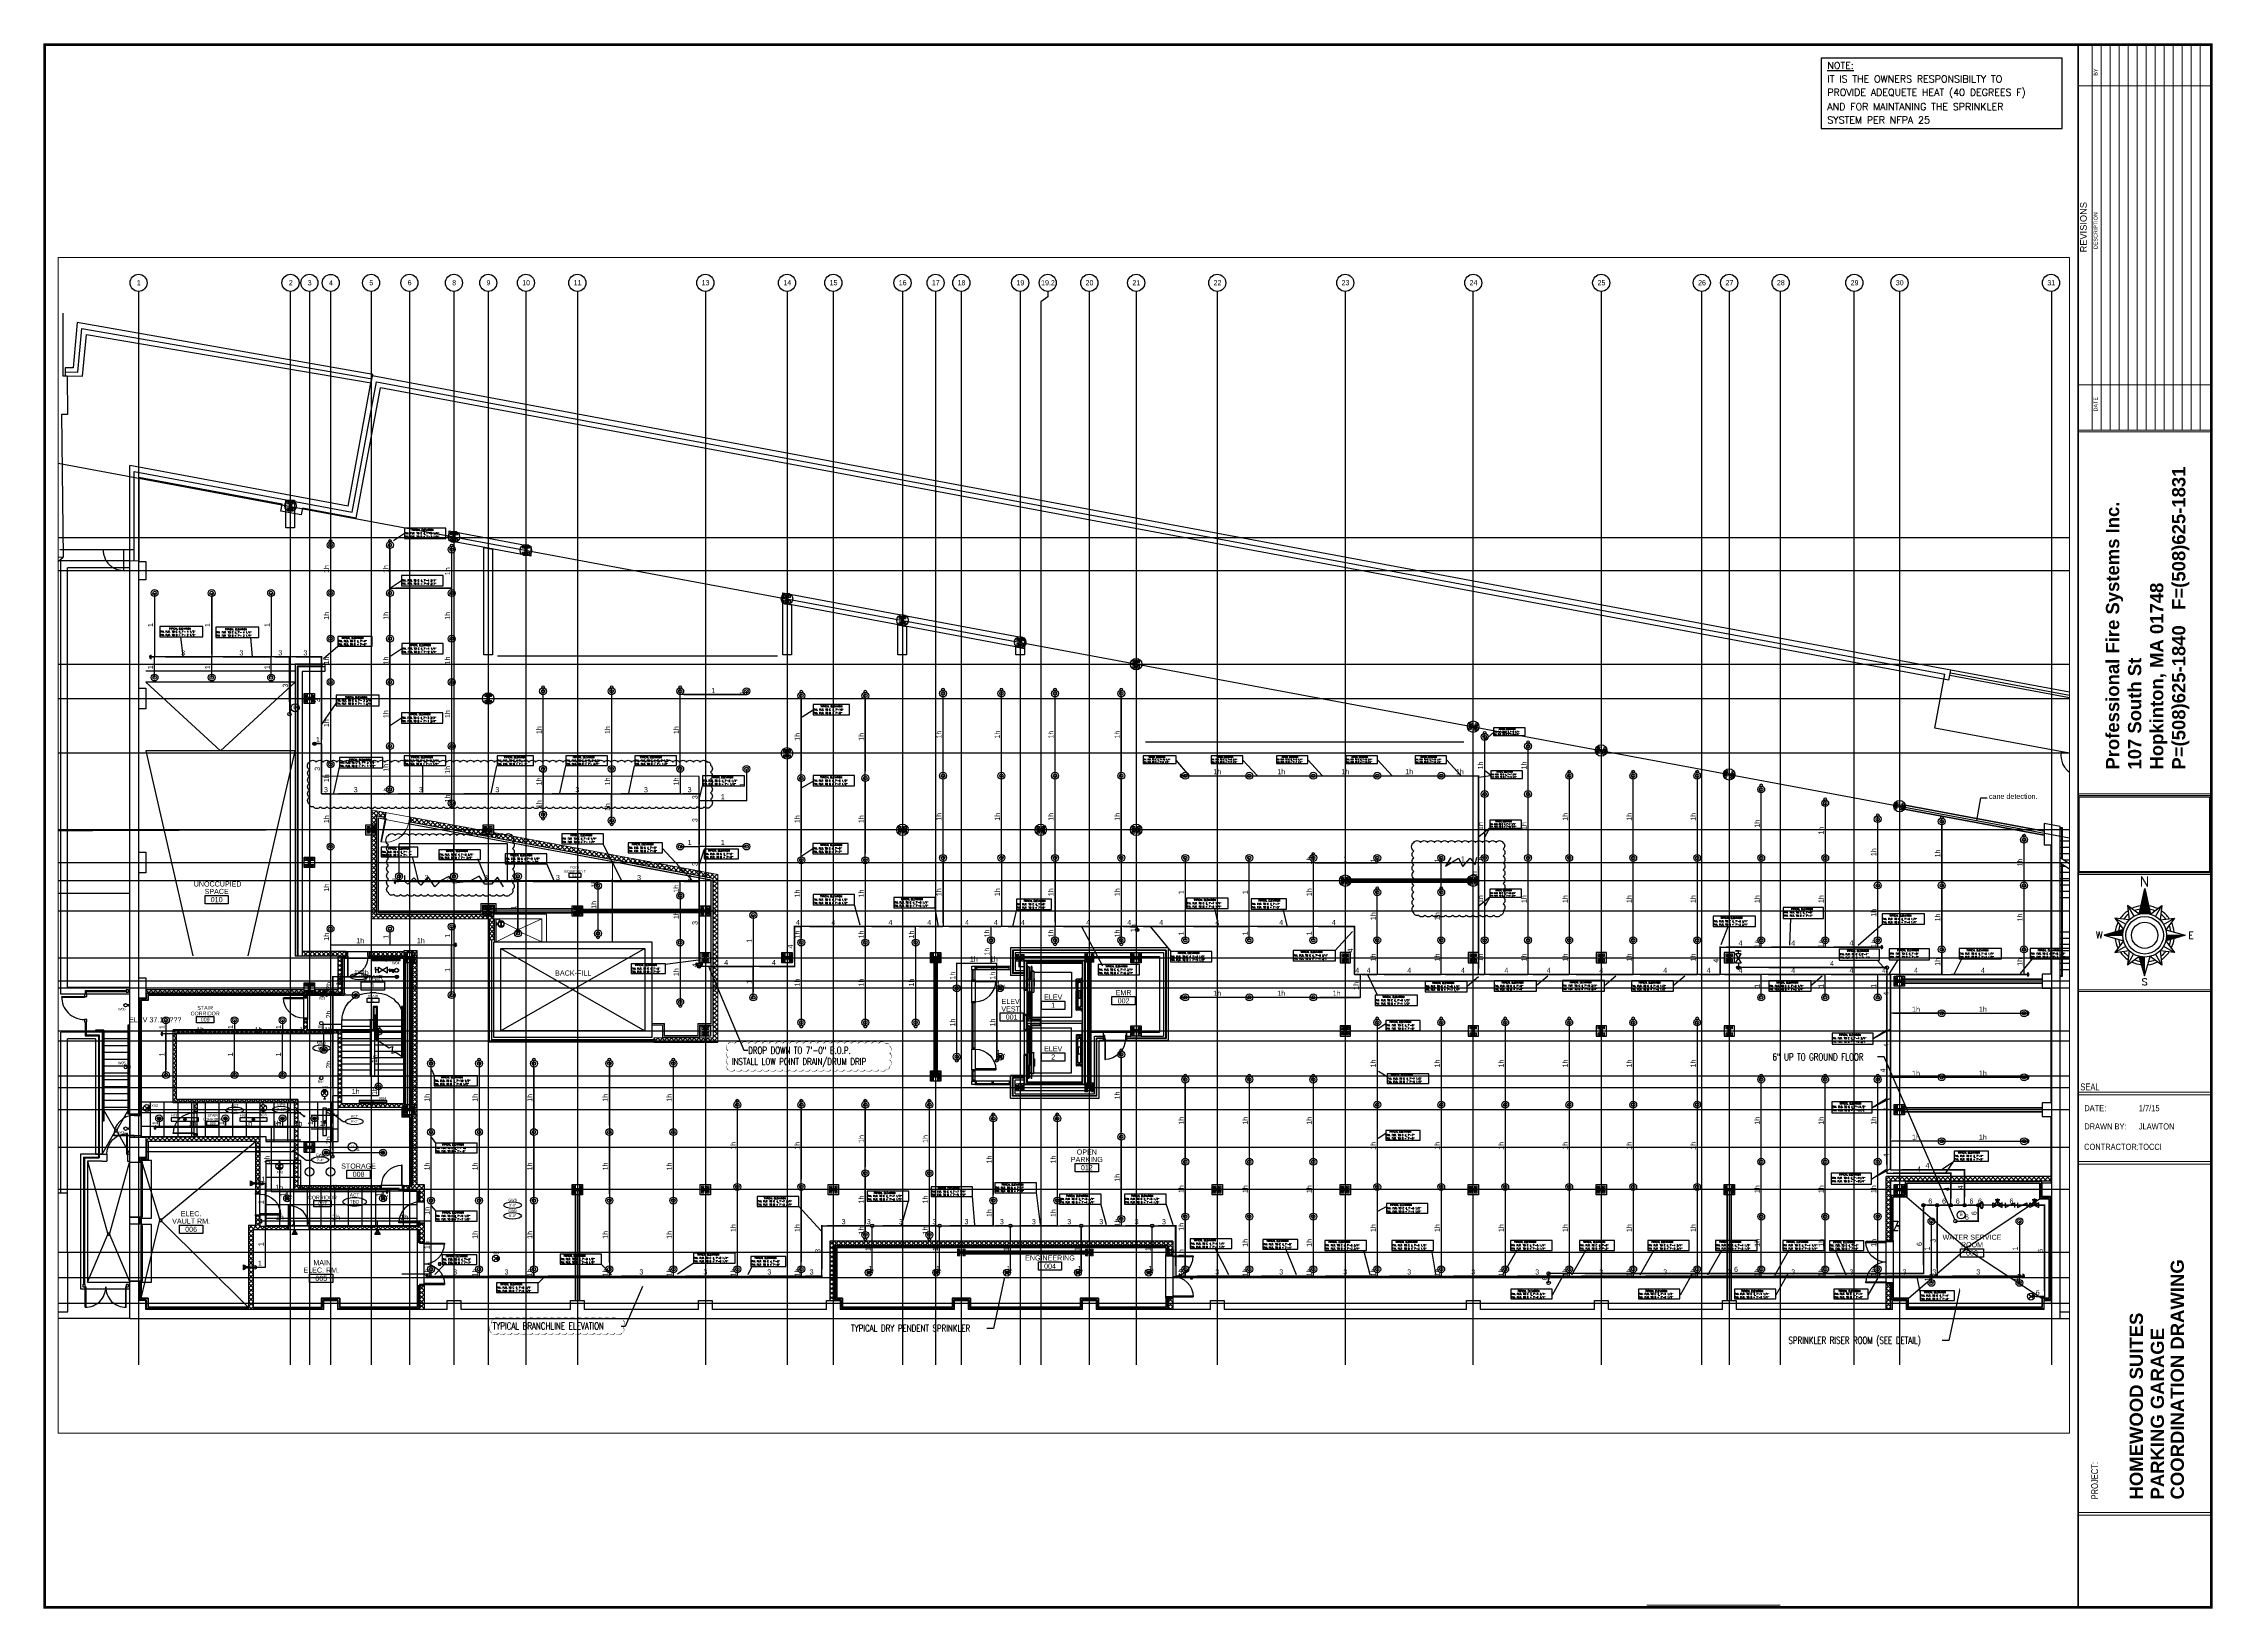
# Paper-space layout 'Garage Coordination' of a CAD drawing. Header units: inches. Extents: x 0 to 39.5, y 0 to 28.5.
# The model-space entities are those that its viewports show. They can reach past a viewport. Long polylines and large blocks are cut down to what shows.
import ezdxf
from ezdxf.enums import TextEntityAlignment as Align
from ezdxf.xclip import XClip

# ---------------------------------------------------------------- set-up
doc = ezdxf.new("R2010")
doc.units = ezdxf.units.IN
doc.header["$MEASUREMENT"] = 0
doc.header["$XCLIPFRAME"] = 2
for name, pattern in [('130451-00_RCP-FLR-00$0$HIDDEN2', [0.1875, 0.125, -0.0625]), ('130451-00_RCP-FLR-00$0$PHANTOM2', [1.25, 0.625, -0.125, 0.125, -0.125, 0.125, -0.125]), ('CENTER2', [1.125, 0.75, -0.125, 0.125, -0.125]), ('DASHDOT2', [0.5, 0.25, -0.125, 0, -0.125]), ('HIDDEN', [0.375, 0.25, -0.125]), ('HIDDEN2', [0.1875, 0.125, -0.0625]), ('IMPORT-130451-00_X-FLR-00_HIDDEN2 _3_', [0.28125, 0.1875, -0.09375])]:
    doc.linetypes.add(name, pattern=pattern)
for name, color, linetype in [('000-sketch HVAC', 31, 'Continuous'), ('130451-00_RCP-FLR-00$0$_0_Objects', 8, 'Continuous'), ('130451-00_RCP-FLR-00$0$A-Anno-Dim', 8, 'Continuous'), ('130451-00_RCP-FLR-00$0$A-Clng-Fixture', 8, 'Continuous'), ('130451-00_RCP-FLR-00$0$A-Clng-Grid', 8, 'Continuous'), ('130451-00_RCP-FLR-00$0$A-Clng-Tag', 8, 'Continuous'), ('130451-00_RCP-FLR-00$0$A-Grid-Iden(SmallScale)', 8, 'Continuous'), ('130451-00_RCP-FLR-00$0$A-Tag-Rm(48)', 8, 'Continuous'), ('A-Door', 7, 'Continuous'), ('A-Door-Head', 8, 'Continuous'), ('A-Flor-Evtr', 7, 'Continuous'), ('A-Flor-Hral', 7, 'Continuous'), ('A-Flor-Pfix', 7, 'Continuous'), ('A-Flor-Strs', 8, 'Continuous'), ('A-Glaz', 7, 'Continuous'), ('A-Glaz-Sill', 8, 'Continuous'), ('A-Grid(SmallScale)', 11, 'CENTER2'), ('A-HVAC', 6, 'HIDDEN2'), ('A-New-Flor-Pfix', 4, 'Continuous'), ('A-Roof-Above', 7, 'HIDDEN2'), ('A-Roof-Below', 1, 'Continuous'), ('A-Site-Element', 2, 'Continuous'), ('A-Site-low walls', 1, 'Continuous'), ('A-Site-Pave', 8, 'Continuous'), ('A-Tag-Rm(Scale)', 7, 'Continuous'), ('A-Wall-Full', 7, 'Continuous'), ('A-Wall-Hatch', 15, 'Continuous'), ('A-Wall-Hatch Interior', 15, 'Continuous'), ('ALAN MARKUP', 6, 'Continuous'), ('conflict', 1, 'Continuous'), ('Coordination', 1, 'Continuous'), ('details', 1, 'Continuous'), ('headdn', 1, 'Continuous'), ('HEADS', 1, 'Continuous'), ('HEADUP', 1, 'Continuous'), ('PIPEBL', 1, 'Continuous'), ('pipefitt', 1, 'Continuous'), ('pipemn', 1, 'Continuous'), ('PIPESPC', 1, 'Continuous'), ('S-Foundation', 7, 'Continuous'), ('S-Grid-Iden', 7, 'Continuous'), ('S-Structural Concrete', 4, 'Continuous'), ('S-Structural Fill', 11, 'Continuous'), ('S-Wall-CMU', 7, 'Continuous'), ('S-Wall-Hatch', 8, 'Continuous'), ('spk-cap', 1, 'Continuous'), ('spk-pipecoup', 1, 'Continuous'), ('spk-pipedrop', 1, 'Continuous'), ('spk-piperise', 1, 'Continuous'), ('spk-ref', 1, 'Continuous'), ('T1', 2, 'Continuous'), ('T2', 1, 'Continuous'), ('T3', 4, 'Continuous'), ('TIDYPIPE', 1, 'Continuous'), ('TITLE', 7, 'Continuous'), ('ZPSBORDER', 7, 'Continuous')]:
    doc.layers.add(name, color=color, linetype=linetype)
for name, color, linetype, lineweight in [('130451-00_RCP-FLR-00$0$A-Anno-Text', 8, 'Continuous', 25), ('130451-00_X-FLR-00__0_Objects', 8, 'Continuous', 9), ('130451-00_X-FLR-00_A-Anno-Text', 55, 'Continuous', 30), ('130451-00_X-FLR-00_A-Door', 8, 'Continuous', 9), ('130451-00_X-FLR-00_A-Door-Head', 8, 'Continuous', 9), ('130451-00_X-FLR-00_A-Flor-Pfix', 8, 'Continuous', 9), ('130451-00_X-FLR-00_A-Site-Parking', 8, 'Continuous', 9), ('130451-00_X-FLR-00_A-Site-Pave', 8, 'Continuous', 9), ('130451-00_X-FLR-00_A-Wall-Full', 8, 'Continuous', 9), ('130451-00_X-FLR-00_A-Wall-Hatch', 8, 'Continuous', 9), ('130451-00_X-FLR-00_S-Foundation', 8, 'Continuous', 9), ('130451-00_X-FLR-00_S-Structural Fill', 8, 'Continuous', 9), ('130451-00_X-FLR-00_S-Wall-CMU', 8, 'Continuous', 9), ('130451-00_X-FLR-00_S-Wall-Hatch', 8, 'Continuous', 9), ('A-Detl-Hatch', 1, 'Continuous', 18), ('A-Detl-Wide', 2, 'Continuous', 35), ('S-Detl-Hatch', 1, 'Continuous', 18), ('S-Detl-Wide', 3, 'Continuous', 35)]:
    doc.layers.add(name, color=color, linetype=linetype, lineweight=lineweight)
doc.layers.add('Zoning Envelope', color=7, linetype='DASHDOT2', true_color=0xaa0061)
doc.layers.add('zview', color=1, linetype='Continuous', plot=False)
doc.styles.add('130451-00_RCP-FLR-00$0$G1DIM', font='arial.ttf')
doc.styles.add('130451-00_RCP-FLR-00$0$Standard', font='arial.ttf')
doc.styles.add('Arial', font='arial.ttf')
doc.styles.add('Arial_400', font='arial.ttf')
doc.styles.add('Arial_700', font='arialbd.ttf')
doc.styles.add('COMPLEX', font='COMPLEX')
doc.styles.add('G1DIM', font='arial.ttf')
doc.styles.add('INDEX2', font='ROMAND')
doc.styles.add('PDA1', font='ROMAND', dxfattribs={"width": 0.755})
doc.styles.add('PIPE', font='PIPE.SHX')
doc.styles.add('ROMAND', font='romand', dxfattribs={"width": 0.75, "height": 1.5})
doc.styles.add('ROMANS', font='ROMANS', dxfattribs={"height": 0.25})
doc.linetypes.add('FENCELINE1', pattern='A,0.25,-0.1,[133,ltypeshp.shx,S=0.1,R=0,X=-0.1,Y=0],-0.1,1', length=1.45)
doc.linetypes.add('FENCELINE2', pattern='A,0.25,-0.1,[132,ltypeshp.shx,S=0.1,R=0,X=-0.1,Y=0],-0.1,1', length=1.45)
doc.dimstyles.new('130451-00_RCP-FLR-00$0$Aec-Arch-I-96', dxfattribs={"dimscale": 96, "dimtxt": 0.09375, "dimasz": 0.0625, "dimexe": 0.0625, "dimexo": 0.0625, "dimgap": 0.03125, "dimtad": 1, "dimdec": 3, "dimzin": 3, "dimdsep": 46, "dimlunit": 4, "dimtxsty": '130451-00_RCP-FLR-00$0$G1DIM', "dimblk": '130451-00_RCP-FLR-00$0$_ArchTick', "dimcen": 0.09375, "dimclrd": 256, "dimclre": 256, "dimclrt": 256, "dimazin": 2, "dimtfac": 0.75, "dimtdec": 3, "dimtix": 1, "dimtmove": 2, "dimatfit": 2, "dimldrblk": '130451-00_RCP-FLR-00$0$_Open90', "dimfxl": 0.0625, "dimtolj": 1, "dimtzin": 0, "dimarcsym": 0})
doc.dimstyles.get("Standard").update_dxf_attribs({"dimtxt": 0.18, "dimasz": 0.18, "dimexe": 0.18, "dimexo": 0.0625, "dimgap": 0.09, "dimtad": 0, "dimtih": 1, "dimtoh": 1, "dimdec": 4, "dimzin": 0, "dimdsep": 46, "dimtxsty": 'Standard', "dimcen": 0.09, "dimadec": 0, "dimazin": 0, "dimtfac": 1, "dimtdec": 4, "dimtofl": 0, "dimtmove": 0, "dimatfit": 3, "dimfxl": 1, "dimtolj": 1, "dimtzin": 0, "dimarcsym": 0})
doc.dimstyles.new('STANDARD$7', dxfattribs={"dimtxt": 0.09375, "dimasz": 0.125, "dimexe": 0.125, "dimexo": 0.09375, "dimgap": 0.0625, "dimtad": 1, "dimdec": 6, "dimzin": 3, "dimdsep": 46, "dimlunit": 4, "dimtxsty": 'ROMANS', "dimcen": 0.09375, "dimadec": 0, "dimazin": 0, "dimtfac": 0.09375, "dimtdec": 0, "dimtofl": 0, "dimtmove": 0, "dimatfit": 3, "dimfxl": 1, "dimfrac": 2, "dimtolj": 1, "dimtzin": 3, "dimarcsym": 0})
picture_1 = doc.add_image_def('image1.jpg', size_in_pixel=(997, 573))
pattern_1 = [(45, (1460.501, -245.6763), (-3.977476, 3.977476), []), (135, (1460.501, -245.6763), (-3.977476, -3.977476), [])]
pattern_2 = [(45, (5476.0016, 9796.331), (-3.9774756, 3.9774756), []), (135, (5476.0016, 9796.331), (-3.9774756, -3.9774756), [])]
pattern_3 = [(45, (18.6875, 1892.125), (-0.088388348, 0.088388348), [])]
pattern_4 = [(45, (1460.5006, -245.676), (-3.977476, 3.977476), []), (135, (1460.5006, -245.676), (-3.977476, -3.977476), [])]

# ---------------------------------------------------------------- blocks, each defined once
blk = doc.blocks.new('HHHHHHHGGGGGGGG')
at = {"layer": 'details'}
blk.add_lwpolyline([(32.411, 26.993), (36.808, 26.993), (36.808, 28.277), (32.411, 28.277)], close=True, dxfattribs=at)
at = {"layer": 'details', "style": 'INDEX2'}
for s, height, p in [('%%uNOTE:', 0.1266, (32.524, 28.082)), ('IT IS THE OWNERS RESPONSIBILTY TO ', 0.12656, (32.524, 27.837)), ('PROVIDE ADEQUETE HEAT (40 DEGREES F)', 0.12656, (32.524, 27.592)), ('AND FOR MAINTANING THE SPRINKLER ', 0.12656, (32.524, 27.332)), ('SYSTEM PER NFPA 25', 0.12656, (32.524, 27.087))]:
    blk.add_text(s, height=height, dxfattribs=at).set_placement(p)
blk = doc.blocks.new('XZX')
at = {"layer": 'T1', "color": 7}
for p, q in [((152.2, 172.1), (160.4, 208.9)), ((160.4, 208.9), (168.4, 172.1)), ((117.7, 166.5), (130, 150)), ((138.2, 164), (117.7, 166.5)), ((135.7, 184.5), (138.2, 164)), ((152.2, 172.1), (135.7, 184.5)), ((168.4, 172.1), (185, 184.4)), ((185, 184.4), (182.5, 163.9)), ((182.5, 163.9), (203, 166.3)), ((203, 166.3), (190.5, 149.8)), ((130, 150), (102.1, 141.9)), ((102.1, 141.9), (130, 133.8)), ((130, 133.8), (117.6, 117.3)), ((190.5, 149.8), (218.5, 141.7)), ((218.5, 141.7), (190.5, 133.6)), ((190.5, 133.6), (202.9, 117.1)), ((117.6, 117.3), (138.1, 119.7)), ((138.1, 119.7), (135.5, 99.2)), ((135.5, 99.2), (152.1, 111.5)), ((152.1, 111.5), (160.1, 83.6)), ((160.1, 83.6), (168.3, 111.5)), ((184.8, 99.1), (168.3, 111.5)), ((202.9, 117.1), (182.4, 119.6)), ((182.4, 119.6), (184.8, 99.1))]:
    blk.add_line(p, q, dxfattribs=at)
blk.add_circle((160.3, 141.8), 31.3, dxfattribs=at)
at = {"layer": 'T2', "color": 7}
for p, q in [((117.7, 166.5), (133.2, 157.5)), ((135.7, 184.5), (144.7, 169)), ((176, 168.9), (185, 184.4)), ((187.4, 157.4), (203, 166.3)), ((102.1, 141.9), (128.9, 141.9)), ((117.6, 117.3), (133.1, 126.2)), ((187.4, 126.1), (202.9, 117.1)), ((191.6, 141.7), (218.5, 141.7)), ((135.5, 99.2), (144.5, 114.7)), ((160.1, 83.6), (160.2, 110.5)), ((175.9, 114.6), (184.8, 99.1))]:
    blk.add_line(p, q, dxfattribs=at)
for radius, start, end in [(42.5, 153.8038, 173.635), (38.1, 157.3058, 170.8223), (42.5, 123.8038, 145.9487), (38.1, 127.3058, 142.4467), (42.5, 97.2972, 115.9487), (38.1, 99.7467, 112.4467), (42.5, 63.8038, 82.4553), (38.1, 67.3058, 80.0058), (38.1, 37.3058, 52.4467), (42.5, 33.8038, 55.9487), (38.1, 8.9303, 22.4467), (42.5, 6.1175, 25.9487), (42.5, 186.1175, 205.9487), (38.1, 188.9303, 202.4467), (38.1, 337.3058, 350.8223), (42.5, 333.8038, 353.635), (42.5, 214.2378, 236.3827), (38.1, 217.3058, 232.4467), (42.5, 243.8038, 263.635), (38.1, 247.3058, 260.8223), (42.5, 276.1175, 295.9487), (38.1, 278.9303, 292.4467), (38.1, 307.3058, 322.4467), (42.5, 303.8038, 325.9487)]:
    blk.add_arc((160.3, 141.8), radius, start, end, dxfattribs=at)
at = {"layer": 'T3', "color": 7}
for p, q in [((152.8, 174.6), (165.2, 187)), ((153, 175.4), (165.1, 187.5)), ((153.2, 176.3), (164.9, 188.1)), ((153.3, 177.2), (164.8, 188.6)), ((153.5, 178), (164.7, 189.2)), ((153.7, 178.9), (164.6, 189.7)), ((153.9, 179.8), (164.5, 190.3)), ((154.1, 180.6), (164.3, 190.8)), ((154.3, 181.5), (164.2, 191.4)), ((154.5, 182.3), (164.1, 191.9)), ((154.7, 183.2), (164, 192.5)), ((154.9, 184.1), (163.9, 193)), ((155.1, 184.9), (163.7, 193.6)), ((155.3, 185.8), (163.6, 194.2)), ((155.5, 186.6), (163.5, 194.7)), ((155.6, 187.5), (163.4, 195.3)), ((155.8, 188.4), (163.3, 195.8)), ((156, 189.2), (163.1, 196.4)), ((156.2, 190.1), (163, 196.9)), ((156.4, 191), (162.9, 197.5)), ((156.6, 191.8), (162.8, 198)), ((156.8, 192.7), (162.7, 198.6)), ((157, 193.5), (162.6, 199.1)), ((157.2, 194.4), (162.4, 199.7)), ((157.4, 195.3), (162.3, 200.2)), ((157.6, 196.1), (162.2, 200.8)), ((157.8, 197), (162.1, 201.3)), ((157.9, 197.8), (162, 201.9)), ((158.1, 198.7), (161.8, 202.4)), ((158.3, 199.6), (161.7, 203)), ((158.5, 200.4), (161.6, 203.5)), ((158.7, 201.3), (161.5, 204.1)), ((158.9, 202.2), (161.4, 204.6)), ((159.1, 203), (161.2, 205.2)), ((159.3, 203.9), (161.1, 205.7)), ((159.5, 204.7), (161, 206.3)), ((159.7, 205.6), (160.9, 206.8)), ((159.9, 206.5), (160.8, 207.4)), ((160, 207.3), (160.6, 207.9)), ((160.2, 208.2), (160.5, 208.5)), ((152.3, 172.1), (165.5, 185.3)), ((152.4, 172.9), (165.4, 185.9)), ((152.6, 173.7), (165.3, 186.4)), ((153.2, 172.3), (165.7, 184.8)), ((154.1, 172.5), (165.8, 184.2)), ((154.9, 172.7), (165.9, 183.7)), ((155.7, 172.8), (166, 183.1)), ((156.5, 172.9), (166.1, 182.6)), ((157.2, 173), (166.3, 182)), ((157.9, 173.1), (166.4, 181.5)), ((158.7, 173.1), (166.5, 180.9)), ((159.4, 173.1), (166.6, 180.4)), ((160, 173.1), (166.7, 179.8)), ((160.7, 173.1), (166.9, 179.3)), ((161.4, 173.1), (167, 178.7)), ((162, 173.1), (167.1, 178.2)), ((162.6, 173), (167.2, 177.6)), ((163.3, 173), (167.3, 177.1)), ((163.9, 172.9), (167.5, 176.5)), ((164.5, 172.9), (167.6, 176)), ((165, 172.8), (167.7, 175.4)), ((165.6, 172.7), (167.8, 174.9)), ((166.2, 172.6), (167.9, 174.3)), ((166.7, 172.5), (168.1, 173.8)), ((167.3, 172.3), (168.2, 173.2)), ((167.8, 172.2), (168.3, 172.7)), ((168.4, 172.1), (168.4, 172.1)), ((102.7, 141.9), (102.9, 142.2)), ((103.4, 141.9), (103.9, 142.4)), ((104, 141.9), (104.8, 142.7)), ((104.7, 141.9), (105.8, 143)), ((105.4, 141.9), (106.7, 143.3)), ((106, 141.9), (107.6, 143.5)), ((106.7, 141.9), (108.6, 143.8)), ((107.4, 141.9), (109.5, 144.1)), ((108, 141.9), (110.5, 144.3)), ((108.7, 141.9), (111.4, 144.6)), ((109.4, 141.9), (112.4, 144.9)), ((110, 141.9), (113.3, 145.2)), ((110.7, 141.9), (114.2, 145.4)), ((111.4, 141.9), (115.2, 145.7)), ((112.1, 141.9), (116.1, 146)), ((112.7, 141.9), (117.1, 146.2)), ((113.4, 141.9), (118, 146.5)), ((114.1, 141.9), (118.9, 146.8)), ((114.7, 141.9), (119.9, 147.1)), ((115.4, 141.9), (120.8, 147.3)), ((116.1, 141.9), (121.8, 147.6)), ((116.7, 141.9), (122.7, 147.9)), ((117.4, 141.9), (123.7, 148.1)), ((118.1, 141.9), (124.6, 148.4)), ((118.7, 141.9), (125.5, 148.7)), ((119.4, 141.9), (126.5, 149)), ((120.1, 141.9), (127.4, 149.2)), ((120.7, 141.9), (128.4, 149.5)), ((121.4, 141.9), (129.3, 149.8)), ((122.1, 141.9), (130, 149.7)), ((122.8, 141.9), (129.7, 148.9)), ((123.4, 141.9), (129.5, 148)), ((124.1, 141.9), (129.4, 147.2)), ((124.8, 141.9), (129.3, 146.4)), ((125.4, 141.9), (129.2, 145.6)), ((126.1, 141.9), (129.1, 144.8)), ((126.8, 141.9), (129, 144.1)), ((127.4, 141.9), (129, 143.4)), ((128.1, 141.9), (128.9, 142.7)), ((128.8, 141.9), (128.9, 142)), ((190.6, 134), (198.3, 141.7)), ((190.8, 134.9), (197.7, 141.7)), ((191, 135.7), (197, 141.7)), ((191.1, 133.8), (199, 141.7)), ((191.2, 136.5), (196.3, 141.7)), ((191.3, 137.3), (195.7, 141.7)), ((191.4, 138.1), (195, 141.7)), ((191.5, 138.9), (194.3, 141.7)), ((191.5, 139.6), (193.7, 141.7)), ((191.6, 140.3), (193, 141.7)), ((191.6, 141), (192.3, 141.7)), ((191.6, 141.7), (191.7, 141.7)), ((192, 134.1), (199.7, 141.7)), ((193, 134.3), (200.3, 141.7)), ((193.9, 134.6), (201, 141.7)), ((194.8, 134.9), (201.7, 141.7)), ((195.8, 135.1), (202.4, 141.7)), ((196.7, 135.4), (203, 141.7)), ((197.7, 135.7), (203.7, 141.7)), ((198.6, 136), (204.4, 141.7)), ((199.6, 136.2), (205, 141.7)), ((200.5, 136.5), (205.7, 141.7)), ((201.4, 136.8), (206.4, 141.7)), ((202.4, 137), (207, 141.7)), ((203.3, 137.3), (207.7, 141.7)), ((204.3, 137.6), (208.4, 141.7)), ((205.2, 137.9), (209, 141.7)), ((206.1, 138.1), (209.7, 141.7)), ((207.1, 138.4), (210.4, 141.7)), ((208, 138.7), (211, 141.7)), ((209, 138.9), (211.7, 141.7)), ((209.9, 139.2), (212.4, 141.7)), ((210.9, 139.5), (213.1, 141.7)), ((211.8, 139.8), (213.7, 141.7)), ((212.7, 140), (214.4, 141.7)), ((213.7, 140.3), (215.1, 141.7)), ((214.6, 140.6), (215.7, 141.7)), ((215.6, 140.8), (216.4, 141.7)), ((216.5, 141.1), (217.1, 141.7)), ((217.4, 141.4), (217.7, 141.7)), ((218.4, 141.7), (218.4, 141.7)), ((152.2, 111), (152.6, 111.4)), ((152.4, 110.5), (153.2, 111.3)), ((152.5, 110), (153.7, 111.2)), ((152.7, 109.5), (154.3, 111)), ((152.8, 109), (154.8, 110.9)), ((153, 108.4), (155.4, 110.8)), ((153.1, 107.9), (156, 110.8)), ((153.3, 107.4), (156.6, 110.7)), ((153.4, 106.9), (157.2, 110.6)), ((153.6, 106.3), (157.8, 110.6)), ((153.7, 105.8), (158.4, 110.5)), ((153.9, 105.3), (159.1, 110.5)), ((154, 104.8), (159.7, 110.5)), ((154.2, 104.3), (160.2, 110.3)), ((154.3, 103.7), (160.2, 109.6)), ((154.5, 103.2), (160.2, 108.9)), ((154.6, 102.7), (160.2, 108.3)), ((154.8, 102.2), (160.2, 107.6)), ((154.9, 101.7), (160.2, 106.9)), ((155.1, 101.1), (160.2, 106.2)), ((155.2, 100.6), (160.2, 105.6)), ((155.4, 100.1), (160.2, 104.9)), ((155.5, 99.6), (160.2, 104.2)), ((155.7, 99.1), (160.2, 103.6)), ((155.8, 98.5), (160.2, 102.9)), ((156, 98), (160.2, 102.2)), ((156.1, 97.5), (160.2, 101.5)), ((156.3, 97), (160.2, 100.9)), ((156.4, 96.5), (160.2, 100.2)), ((156.6, 95.9), (160.2, 99.5)), ((156.7, 95.4), (160.2, 98.9)), ((156.9, 94.9), (160.2, 98.2)), ((157, 94.4), (160.2, 97.5)), ((157.2, 93.9), (160.2, 96.8)), ((157.3, 93.3), (160.2, 96.2)), ((157.5, 92.8), (160.2, 95.5)), ((157.6, 92.3), (160.2, 94.8)), ((157.8, 91.8), (160.2, 94.2)), ((157.9, 91.3), (160.2, 93.5)), ((158.1, 90.7), (160.2, 92.8)), ((158.2, 90.2), (160.2, 92.1)), ((158.4, 89.7), (160.2, 91.5)), ((158.5, 89.2), (160.2, 90.8)), ((158.7, 88.7), (160.2, 90.1)), ((158.8, 88.1), (160.1, 89.5)), ((159, 87.6), (160.1, 88.8)), ((159.1, 87.1), (160.1, 88.1)), ((159.3, 86.6), (160.1, 87.4)), ((159.4, 86.1), (160.1, 86.8)), ((159.6, 85.5), (160.1, 86.1)), ((159.7, 85), (160.1, 85.4)), ((159.9, 84.5), (160.1, 84.7)), ((160, 84), (160.1, 84.1))]:
    blk.add_line(p, q, dxfattribs=at)
for radius in [26.9, 18.8]:
    blk.add_circle((160.3, 141.8), radius, dxfattribs=at)
at = {"layer": 'T2', "color": 7, "style": 'COMPLEX'}
for s, height, p in [('N', 14, (159.9, 218.9)), ('W', 10, (95.3, 142.1)), ('E', 10, (226.7, 141.7)), ('S', 10, (160.4, 75))]:
    blk.add_text(s, height=height, dxfattribs=at).set_placement(p, align=Align.MIDDLE_CENTER)
blk = doc.blocks.new('SCALE')
at = {"layer": 'TITLE'}
blk.add_line((0, 0), (0, 0), dxfattribs=at)
at = {"layer": 'TITLE', "flags": 1}
blk.add_attdef('SCALE', (2.8, 0.4), '', height=9, dxfattribs=at)
blk = doc.blocks.new('Rm Tag')
blk.add_lwpolyline([(-0.212, 0.076), (0.212, 0.076), (0.212, -0.076), (-0.212, -0.076)], close=True)
for p in [(0, 0.286), (0, 0.149), (0, 0)]:
    blk.add_attdef('XXX', text='', height=0.0938).set_placement(p, align=Align.MIDDLE_CENTER)
blk = doc.blocks.new('Column Bubble')
blk.add_circle((-0.004, -0.002), 0.156)
blk.add_attdef('XX', text='', height=0.0938).set_placement((0, 0), align=Align.MIDDLE_CENTER)
blk = doc.blocks.new('*U18')
at = {"layer": 'A-Detl-Hatch'}
h = blk.add_hatch(dxfattribs=at)
h.set_pattern_fill('ANSI32', color=256, scale=6, style=0)
h.set_pattern_definition([(45, (0, -7.155), (-1.591, 1.591), []), (45, (1.0607, -7.155), (-1.591, 1.591), [])])
edge = h.paths.add_edge_path()
edge.add_line((5.065, -14.31), (5.065, -13.455))
edge.add_line((5.065, -13.455), (0.855, -13.455))
edge.add_arc((0.855, -12.855), 0.6, 180, 270, ccw=False)
edge.add_line((0.255, -12.855), (0.255, -1.455))
edge.add_arc((0.855, -1.455), 0.6, 90, 180, ccw=False)
edge.add_line((0.855, -0.855), (5.065, -0.855))
edge.add_line((5.065, -0.855), (5.065, 0))
edge.add_line((5.065, 0), (-5.065, 0))
edge.add_line((-5.065, 0), (-5.065, -0.855))
edge.add_line((-5.065, -0.855), (-0.855, -0.855))
edge.add_arc((-0.855, -1.455), 0.6, 0, 90, ccw=False)
edge.add_line((-0.255, -1.455), (-0.255, -12.855))
edge.add_arc((-0.855, -12.855), 0.6, -90, 0, ccw=False)
edge.add_line((-0.855, -13.455), (-5.065, -13.455))
edge.add_line((-5.065, -13.455), (-5.065, -14.31))
edge.add_line((-5.065, -14.31), (5.065, -14.31))
at = {"color": 0, "linetype": 'ByBlock'}
blk.add_lwpolyline([(5.065, -14.31), (5.065, -13.455), (0.855, -13.455, -0.41421356), (0.255, -12.855), (0.255, -1.455, -0.41421356), (0.855, -0.855), (5.065, -0.855), (5.065, 0), (-5.065, 0), (-5.065, -0.855), (-0.855, -0.855, -0.41421356), (-0.255, -1.455), (-0.255, -12.855, -0.41421356), (-0.855, -13.455), (-5.065, -13.455), (-5.065, -14.31)], format="xyb", close=True, dxfattribs=at)
blk = doc.blocks.new('W14x82')
at = {"layer": 'S-Detl-Hatch'}
blk.add_lwpolyline([(14043.2, -7310.3), (14043.2, -7305.4), (14038.4, -7305.4), (14038.4, -7296.8), (14043.2, -7296.8), (14043.2, -7292), (14029, -7292), (14029, -7296.8), (14033.8, -7296.8), (14033.8, -7305.4), (14029, -7305.4), (14029, -7310.3)], close=True, dxfattribs=at)
at = {"layer": 'A-Detl-Wide'}
blk.add_blockref('*U18', (14036.1, -7294), dxfattribs=at)
blk = doc.blocks.new('*U15')
at = {"layer": 'A-Detl-Hatch'}
h = blk.add_hatch(dxfattribs=at)
h.set_pattern_fill('ANSI32', color=256, scale=6, style=0)
h.set_pattern_definition([(45, (0, -6.06), (-1.591, 1.591), []), (45, (1.0607, -6.06), (-1.591, 1.591), [])])
edge = h.paths.add_edge_path()
edge.add_line((6, -12.12), (6, -11.515))
edge.add_line((6, -11.515), (0.795, -11.515))
edge.add_arc((0.795, -10.915), 0.6, 180, 270, ccw=False)
edge.add_line((0.195, -10.915), (0.195, -1.205))
edge.add_arc((0.795, -1.205), 0.6, 90, 180, ccw=False)
edge.add_line((0.795, -0.605), (6, -0.605))
edge.add_line((6, -0.605), (6, 0))
edge.add_line((6, 0), (-6, 0))
edge.add_line((-6, 0), (-6, -0.605))
edge.add_line((-6, -0.605), (-0.795, -0.605))
edge.add_arc((-0.795, -1.205), 0.6, 0, 90, ccw=False)
edge.add_line((-0.195, -1.205), (-0.195, -10.915))
edge.add_arc((-0.795, -10.915), 0.6, 270, 360, ccw=False)
edge.add_line((-0.795, -11.515), (-6, -11.515))
edge.add_line((-6, -11.515), (-6, -12.12))
edge.add_line((-6, -12.12), (6, -12.12))
at = {"color": 0, "linetype": 'ByBlock'}
blk.add_lwpolyline([(6, -12.12), (6, -11.515), (0.795, -11.515, -0.41421356), (0.195, -10.915), (0.195, -1.205, -0.41421356), (0.795, -0.605), (6, -0.605), (6, 0), (-6, 0), (-6, -0.605), (-0.795, -0.605, -0.41421356), (-0.195, -1.205), (-0.195, -10.915, -0.41421356), (-0.795, -11.515), (-6, -11.515), (-6, -12.12)], format="xyb", close=True, dxfattribs=at)
blk = doc.blocks.new('W12X65')
at = {"layer": 'S-Detl-Hatch'}
blk.add_lwpolyline([(13860.6, -7310.3), (13860.6, -7305.7), (13854.8, -7305.7), (13854.8, -7298.8), (13860.6, -7298.8), (13860.6, -7294.2), (13844.6, -7294.2), (13844.6, -7298.8), (13850.4, -7298.8), (13850.4, -7305.7), (13844.6, -7305.7), (13844.6, -7310.3)], close=True, dxfattribs=at)
at = {"layer": 'A-Detl-Wide'}
blk.add_blockref('*U15', (13852.6, -7296.2), dxfattribs=at)
blk = doc.blocks.new('*U14')
at = {"layer": 'A-Detl-Hatch'}
h = blk.add_hatch(dxfattribs=at)
h.set_pattern_fill('ANSI32', color=256, scale=6, style=0)
h.set_pattern_definition([(45, (0, -4.865), (-1.591, 1.591), []), (45, (1.0607, -4.865), (-1.591, 1.591), [])])
edge = h.paths.add_edge_path()
edge.add_line((3.98, -9.73), (3.98, -9.295))
edge.add_line((3.98, -9.295), (0.645, -9.295))
edge.add_arc((0.645, -8.795), 0.5, 180, 270, ccw=False)
edge.add_line((0.145, -8.795), (0.145, -0.935))
edge.add_arc((0.645, -0.935), 0.5, 90, 180, ccw=False)
edge.add_line((0.645, -0.435), (3.98, -0.435))
edge.add_line((3.98, -0.435), (3.98, 0))
edge.add_line((3.98, 0), (-3.98, 0))
edge.add_line((-3.98, 0), (-3.98, -0.435))
edge.add_line((-3.98, -0.435), (-0.645, -0.435))
edge.add_arc((-0.645, -0.935), 0.5, 0, 90, ccw=False)
edge.add_line((-0.145, -0.935), (-0.145, -8.795))
edge.add_arc((-0.645, -8.795), 0.5, -90, 0, ccw=False)
edge.add_line((-0.645, -9.295), (-3.98, -9.295))
edge.add_line((-3.98, -9.295), (-3.98, -9.73))
edge.add_line((-3.98, -9.73), (3.98, -9.73))
at = {"color": 0, "linetype": 'ByBlock'}
blk.add_lwpolyline([(3.98, -9.73), (3.98, -9.295), (0.645, -9.295, -0.41421356), (0.145, -8.795), (0.145, -0.935, -0.41421356), (0.645, -0.435), (3.98, -0.435), (3.98, 0), (-3.98, 0), (-3.98, -0.435), (-0.645, -0.435, -0.41421356), (-0.145, -0.935), (-0.145, -8.795, -0.41421356), (-0.645, -9.295), (-3.98, -9.295), (-3.98, -9.73)], format="xyb", close=True, dxfattribs=at)
blk = doc.blocks.new('W10X33')
at = {"layer": 'S-Detl-Hatch'}
blk.add_lwpolyline([(13773.8, -7310.3), (13773.8, -7305.8), (13769.9, -7305.8), (13769.9, -7301), (13773.8, -7301), (13773.8, -7296.5), (13761.8, -7296.5), (13761.8, -7301), (13765.7, -7301), (13765.7, -7305.8), (13761.8, -7305.8), (13761.8, -7310.3)], close=True, dxfattribs=at)
at = {"layer": 'A-Detl-Wide'}
blk.add_blockref('*U14', (13767.8, -7298.5), dxfattribs=at)
blk = doc.blocks.new('*U22')
at = {"layer": 'A-Detl-Hatch'}
h = blk.add_hatch(dxfattribs=at)
h.set_pattern_fill('ANSI32', color=256, scale=6, style=0)
h.set_pattern_definition([(45, (0, -4.96), (-1.591, 1.591), []), (45, (1.0607, -4.96), (-1.591, 1.591), [])])
edge = h.paths.add_edge_path()
edge.add_line((3.9925, -9.92), (3.9925, -9.39))
edge.add_line((3.9925, -9.39), (0.6575, -9.39))
edge.add_arc((0.6575, -8.89), 0.5, 180, 270, ccw=False)
edge.add_line((0.1575, -8.89), (0.1575, -1.03))
edge.add_arc((0.6575, -1.03), 0.5, 90, 180, ccw=False)
edge.add_line((0.6575, -0.53), (3.9925, -0.53))
edge.add_line((3.9925, -0.53), (3.9925, 0))
edge.add_line((3.9925, 0), (-3.9925, 0))
edge.add_line((-3.9925, 0), (-3.9925, -0.53))
edge.add_line((-3.9925, -0.53), (-0.6575, -0.53))
edge.add_arc((-0.6575, -1.03), 0.5, 0, 90, ccw=False)
edge.add_line((-0.1575, -1.03), (-0.1575, -8.89))
edge.add_arc((-0.6575, -8.89), 0.5, -90, 0, ccw=False)
edge.add_line((-0.6575, -9.39), (-3.9925, -9.39))
edge.add_line((-3.9925, -9.39), (-3.9925, -9.92))
edge.add_line((-3.9925, -9.92), (3.9925, -9.92))
at = {"color": 0, "linetype": 'ByBlock'}
blk.add_lwpolyline([(3.9925, -9.92), (3.9925, -9.39), (0.6575, -9.39, -0.414213562), (0.1575, -8.89), (0.1575, -1.03, -0.414213562), (0.6575, -0.53), (3.9925, -0.53), (3.9925, 0), (-3.9925, 0), (-3.9925, -0.53), (-0.6575, -0.53, -0.414213562), (-0.1575, -1.03), (-0.1575, -8.89, -0.414213562), (-0.6575, -9.39), (-3.9925, -9.39), (-3.9925, -9.92)], format="xyb", close=True, dxfattribs=at)
blk = doc.blocks.new('w10x39')
at = {"layer": 'S-Detl-Hatch'}
blk.add_lwpolyline([(13843.6, -7311.4), (13843.6, -7306.8), (13839.7, -7306.8), (13839.7, -7302), (13843.6, -7302), (13843.6, -7297.4), (13831.6, -7297.4), (13831.6, -7302), (13835.4, -7302), (13835.4, -7306.8), (13831.6, -7306.8), (13831.6, -7311.4)], close=True, dxfattribs=at)
at = {"layer": 'A-Detl-Wide'}
blk.add_blockref('*U22', (13837.6, -7299.4), dxfattribs=at)
blk = doc.blocks.new('*U23')
at = {"layer": 'A-Detl-Hatch'}
h = blk.add_hatch(dxfattribs=at)
h.set_pattern_fill('ANSI32', color=256, scale=6, style=0)
h.set_pattern_definition([(45, (0, -5.05), (-1.591, 1.591), []), (45, (1.0607, -5.05), (-1.591, 1.591), [])])
edge = h.paths.add_edge_path()
edge.add_line((4.01, -10.1), (4.01, -9.48))
edge.add_line((4.01, -9.48), (0.675, -9.48))
edge.add_arc((0.675, -8.98), 0.5, 180, 270, ccw=False)
edge.add_line((0.175, -8.98), (0.175, -1.12))
edge.add_arc((0.675, -1.12), 0.5, 90, 180, ccw=False)
edge.add_line((0.675, -0.62), (4.01, -0.62))
edge.add_line((4.01, -0.62), (4.01, 0))
edge.add_line((4.01, 0), (-4.01, 0))
edge.add_line((-4.01, 0), (-4.01, -0.62))
edge.add_line((-4.01, -0.62), (-0.675, -0.62))
edge.add_arc((-0.675, -1.12), 0.5, 0, 90, ccw=False)
edge.add_line((-0.175, -1.12), (-0.175, -8.98))
edge.add_arc((-0.675, -8.98), 0.5, -90, 0, ccw=False)
edge.add_line((-0.675, -9.48), (-4.01, -9.48))
edge.add_line((-4.01, -9.48), (-4.01, -10.1))
edge.add_line((-4.01, -10.1), (4.01, -10.1))
at = {"color": 0, "linetype": 'ByBlock'}
blk.add_lwpolyline([(4.01, -10.1), (4.01, -9.48), (0.675, -9.48, -0.41421356), (0.175, -8.98), (0.175, -1.12, -0.41421356), (0.675, -0.62), (4.01, -0.62), (4.01, 0), (-4.01, 0), (-4.01, -0.62), (-0.675, -0.62, -0.41421356), (-0.175, -1.12), (-0.175, -8.98, -0.41421356), (-0.675, -9.48), (-4.01, -9.48), (-4.01, -10.1)], format="xyb", close=True, dxfattribs=at)
blk = doc.blocks.new('W10X45')
at = {"layer": 'S-Detl-Hatch'}
blk.add_lwpolyline([(13921.9, -7311.4), (13921.9, -7306.7), (13918.1, -7306.7), (13918.1, -7301.9), (13921.9, -7301.9), (13921.9, -7297.3), (13909.9, -7297.3), (13909.9, -7301.9), (13913.7, -7301.9), (13913.7, -7306.7), (13909.9, -7306.7), (13909.9, -7311.4)], close=True, dxfattribs=at)
at = {"layer": 'A-Detl-Wide'}
blk.add_blockref('*U23', (13915.9, -7299.3), dxfattribs=at)
blk = doc.blocks.new('*U26')
at = {"layer": 'A-Detl-Hatch'}
h = blk.add_hatch(dxfattribs=at)
h.set_pattern_fill('ANSI32', color=256, scale=6, style=0)
h.set_pattern_definition([(45, (0, -6.03), (-1.591, 1.591), []), (45, (1.0607, -6.03), (-1.591, 1.591), [])])
edge = h.paths.add_edge_path()
edge.add_line((4.0225, -12.06), (4.0225, -11.485))
edge.add_line((4.0225, -11.485), (0.7675, -11.485))
edge.add_arc((0.7675, -10.885), 0.6, 180, 270, ccw=False)
edge.add_line((0.1675, -10.885), (0.1675, -1.175))
edge.add_arc((0.7675, -1.175), 0.6, 90, 180, ccw=False)
edge.add_line((0.7675, -0.575), (4.0225, -0.575))
edge.add_line((4.0225, -0.575), (4.0225, 0))
edge.add_line((4.0225, 0), (-4.0225, 0))
edge.add_line((-4.0225, 0), (-4.0225, -0.575))
edge.add_line((-4.0225, -0.575), (-0.7675, -0.575))
edge.add_arc((-0.7675, -1.175), 0.6, 0, 90, ccw=False)
edge.add_line((-0.1675, -1.175), (-0.1675, -10.885))
edge.add_arc((-0.7675, -10.885), 0.6, 270, 360, ccw=False)
edge.add_line((-0.7675, -11.485), (-4.0225, -11.485))
edge.add_line((-4.0225, -11.485), (-4.0225, -12.06))
edge.add_line((-4.0225, -12.06), (4.0225, -12.06))
at = {"color": 0, "linetype": 'ByBlock'}
blk.add_lwpolyline([(4.0225, -12.06), (4.0225, -11.485), (0.7675, -11.485, -0.414213562), (0.1675, -10.885), (0.1675, -1.175, -0.414213562), (0.7675, -0.575), (4.0225, -0.575), (4.0225, 0), (-4.0225, 0), (-4.0225, -0.575), (-0.7675, -0.575, -0.414213562), (-0.1675, -1.175), (-0.1675, -10.885, -0.414213562), (-0.7675, -11.485), (-4.0225, -11.485), (-4.0225, -12.06)], format="xyb", close=True, dxfattribs=at)
blk = doc.blocks.new('W12X45')
at = {"layer": 'S-Detl-Hatch'}
blk.add_lwpolyline([(14163.5, -7310), (14163.5, -7305.4), (14159.6, -7305.4), (14159.6, -7298.5), (14163.5, -7298.5), (14163.5, -7293.9), (14151.5, -7293.9), (14151.5, -7298.5), (14155.3, -7298.5), (14155.3, -7305.4), (14151.5, -7305.4), (14151.5, -7310)], close=True, dxfattribs=at)
at = {"layer": 'A-Detl-Wide'}
blk.add_blockref('*U26', (14157.5, -7295.9), dxfattribs=at)
blk = doc.blocks.new('*U20')
at = {"layer": 'A-Detl-Hatch'}
h = blk.add_hatch(dxfattribs=at)
h.set_pattern_fill('ANSI32', color=256, scale=6, style=0)
h.set_pattern_definition([(45, (0, -5.97), (-1.591, 1.591), []), (45, (1.0607, -5.97), (-1.591, 1.591), [])])
edge = h.paths.add_edge_path()
edge.add_line((4.0025, -11.94), (4.0025, -11.425))
edge.add_line((4.0025, -11.425), (0.7475, -11.425))
edge.add_arc((0.7475, -10.825), 0.6, 180, 270, ccw=False)
edge.add_line((0.1475, -10.825), (0.1475, -1.115))
edge.add_arc((0.7475, -1.115), 0.6, 90, 180, ccw=False)
edge.add_line((0.7475, -0.515), (4.0025, -0.515))
edge.add_line((4.0025, -0.515), (4.0025, 0))
edge.add_line((4.0025, 0), (-4.0025, 0))
edge.add_line((-4.0025, 0), (-4.0025, -0.515))
edge.add_line((-4.0025, -0.515), (-0.7475, -0.515))
edge.add_arc((-0.7475, -1.115), 0.6, 0, 90, ccw=False)
edge.add_line((-0.1475, -1.115), (-0.1475, -10.825))
edge.add_arc((-0.7475, -10.825), 0.6, -90, 0, ccw=False)
edge.add_line((-0.7475, -11.425), (-4.0025, -11.425))
edge.add_line((-4.0025, -11.425), (-4.0025, -11.94))
edge.add_line((-4.0025, -11.94), (4.0025, -11.94))
at = {"color": 0, "linetype": 'ByBlock'}
blk.add_lwpolyline([(4.0025, -11.94), (4.0025, -11.425), (0.7475, -11.425, -0.414213562), (0.1475, -10.825), (0.1475, -1.115, -0.414213562), (0.7475, -0.515), (4.0025, -0.515), (4.0025, 0), (-4.0025, 0), (-4.0025, -0.515), (-0.7475, -0.515, -0.414213562), (-0.1475, -1.115), (-0.1475, -10.825, -0.414213562), (-0.7475, -11.425), (-4.0025, -11.425), (-4.0025, -11.94)], format="xyb", close=True, dxfattribs=at)
blk = doc.blocks.new('W12X40')
at = {"layer": 'S-Detl-Hatch'}
blk.add_lwpolyline([(14080.9, -7310.3), (14080.9, -7305.8), (14077, -7305.8), (14077, -7298.9), (14080.9, -7298.9), (14080.9, -7294.3), (14068.9, -7294.3), (14068.9, -7298.9), (14072.7, -7298.9), (14072.7, -7305.8), (14068.9, -7305.8), (14068.9, -7310.3)], close=True, dxfattribs=at)
at = {"layer": 'A-Detl-Wide'}
blk.add_blockref('*U20', (14074.9, -7296.3), dxfattribs=at)
blk = doc.blocks.new('*U21')
at = {"layer": 'A-Detl-Hatch'}
h = blk.add_hatch(dxfattribs=at)
h.set_pattern_fill('ANSI32', color=256, scale=6, style=0)
h.set_pattern_definition([(45, (0, -4.99), (-1.591, 1.591), []), (45, (1.0607, -4.99), (-1.591, 1.591), [])])
edge = h.paths.add_edge_path()
edge.add_line((5, -9.98), (5, -9.42))
edge.add_line((5, -9.42), (0.67, -9.42))
edge.add_arc((0.67, -8.92), 0.5, 180, 270, ccw=False)
edge.add_line((0.17, -8.92), (0.17, -1.06))
edge.add_arc((0.67, -1.06), 0.5, 90, 180, ccw=False)
edge.add_line((0.67, -0.56), (5, -0.56))
edge.add_line((5, -0.56), (5, 0))
edge.add_line((5, 0), (-5, 0))
edge.add_line((-5, 0), (-5, -0.56))
edge.add_line((-5, -0.56), (-0.67, -0.56))
edge.add_arc((-0.67, -1.06), 0.5, 0, 90, ccw=False)
edge.add_line((-0.17, -1.06), (-0.17, -8.92))
edge.add_arc((-0.67, -8.92), 0.5, -90, 0, ccw=False)
edge.add_line((-0.67, -9.42), (-5, -9.42))
edge.add_line((-5, -9.42), (-5, -9.98))
edge.add_line((-5, -9.98), (5, -9.98))
at = {"color": 0, "linetype": 'ByBlock'}
blk.add_lwpolyline([(5, -9.98), (5, -9.42), (0.67, -9.42, -0.4142136), (0.17, -8.92), (0.17, -1.06, -0.4142136), (0.67, -0.56), (5, -0.56), (5, 0), (-5, 0), (-5, -0.56), (-0.67, -0.56, -0.4142136), (-0.17, -1.06), (-0.17, -8.92, -0.4142136), (-0.67, -9.42), (-5, -9.42), (-5, -9.98)], format="xyb", close=True, dxfattribs=at)
blk = doc.blocks.new('W10x49')
at = {"layer": 'S-Detl-Hatch'}
blk.add_lwpolyline([(14011.6, -7310.3), (14011.6, -7305.7), (14006.8, -7305.7), (14006.8, -7300.9), (14011.6, -7300.9), (14011.6, -7296.3), (13997.6, -7296.3), (13997.6, -7300.9), (14002.4, -7300.9), (14002.4, -7305.7), (13997.6, -7305.7), (13997.6, -7310.3)], close=True, dxfattribs=at)
at = {"layer": 'A-Detl-Wide'}
blk.add_blockref('*U21', (14004.6, -7298.3), dxfattribs=at)
blk = doc.blocks.new('*U173')
at = {"layer": 'A-Detl-Hatch'}
h = blk.add_hatch(dxfattribs=at)
h.set_pattern_fill('ANSI32', color=256, scale=6, style=0)
h.set_pattern_definition([(45, (0, -6.19), (-1.591, 1.591), []), (45, (1.0607, -6.19), (-1.591, 1.591), [])])
edge = h.paths.add_edge_path()
edge.add_line((6.04, -12.38), (6.04, -11.645))
edge.add_line((6.04, -11.645), (0.835, -11.645))
edge.add_arc((0.835, -11.045), 0.6, 180, 270, ccw=False)
edge.add_line((0.235, -11.045), (0.235, -1.335))
edge.add_arc((0.835, -1.335), 0.6, 90, 180, ccw=False)
edge.add_line((0.835, -0.735), (6.04, -0.735))
edge.add_line((6.04, -0.735), (6.04, 0))
edge.add_line((6.04, 0), (-6.04, 0))
edge.add_line((-6.04, 0), (-6.04, -0.735))
edge.add_line((-6.04, -0.735), (-0.835, -0.735))
edge.add_arc((-0.835, -1.335), 0.6, 0, 90, ccw=False)
edge.add_line((-0.235, -1.335), (-0.235, -11.045))
edge.add_arc((-0.835, -11.045), 0.6, 270, 360, ccw=False)
edge.add_line((-0.835, -11.645), (-6.04, -11.645))
edge.add_line((-6.04, -11.645), (-6.04, -12.38))
edge.add_line((-6.04, -12.38), (6.04, -12.38))
at = {"color": 0, "linetype": 'ByBlock'}
blk.add_lwpolyline([(6.04, -12.38), (6.04, -11.645), (0.835, -11.645, -0.41421356), (0.235, -11.045), (0.235, -1.335, -0.41421356), (0.835, -0.735), (6.04, -0.735), (6.04, 0), (-6.04, 0), (-6.04, -0.735), (-0.835, -0.735, -0.41421356), (-0.235, -1.335), (-0.235, -11.045, -0.41421356), (-0.835, -11.645), (-6.04, -11.645), (-6.04, -12.38)], format="xyb", close=True, dxfattribs=at)
blk = doc.blocks.new('areaway fence')
for p, q in [((-75.8, 20.8), (-4, 20.8)), ((-75.8, 20.8), (-75.8, 14)), ((-74.3, 19.2), (-4, 19.2)), ((-74.3, 19.2), (-74.3, 14)), ((-75.8, -34), (-75.8, -58.7)), ((-74.3, -34), (-74.3, -57.2)), ((-75.8, -58.7), (-52.7, -58.7)), ((-74.3, -57.2), (-51.2, -57.2)), ((-52.7, -58.7), (-52.7, -271.1)), ((-51.2, -57.2), (-51.2, -272.6)), ((-78.7, -271.1), (-52.7, -271.1)), ((-78.7, -271.1), (-78.7, -494)), ((-77.2, -272.6), (-51.2, -272.6)), ((-77.2, -272.6), (-77.2, -494))]:
    blk.add_line(p, q)
for points in [[(-77, 10), (-77, 8.5), (-117, 8.5), (-117, 10)], [(-77, 10), (-73, 10), (-73, 14), (-77, 14)], [(-4, 18), (0, 18), (0, 22), (-4, 22)], [(-77, -34), (-73, -34), (-73, -30), (-77, -30)], [(-80, -498), (-76, -498), (-76, -494), (-80, -494)], [(-76, -498), (-74.5, -498), (-74.5, -534), (-76, -534)], [(-4, -498), (-5.5, -498), (-5.5, -534), (-4, -534)], [(-4, -498), (0, -498), (0, -494), (-4, -494)]]:
    blk.add_lwpolyline(points, close=True)
for centre, radius, start, end in [((-77.8, 9.2), 39.3, 178.9053, 271.0947), ((-75.2, -498.7), 35.3, 268.7811, 1.2189), ((-4.7, -498.7), 35.3, 178.7811, 271.2189)]:
    blk.add_arc(centre, radius, start, end)
blk = doc.blocks.new('st clearance 1')
at = {"linetype": 'HIDDEN2'}
blk.add_line((19.5, 48.5), (30.5, 48.5), dxfattribs=at)
for centre, start, end in [((19.5, 0), 90, 178.2277), ((30.5, 0), 1.7723, 90)]:
    blk.add_arc(centre, 48.5, start, end, dxfattribs=at)
blk = doc.blocks.new('stand-pipe')
for p, q in [((9.8, -24.3), (14.2, -24.3)), ((13.8, -16.8), (15.5, -16.8)), ((13.9, -19.3), (15.5, -19.3)), ((15.5, -19.3), (15.5, -16.8))]:
    blk.add_line(p, q)
for points in [[(9.5, -23.7), (14.5, -23.7)], [(10.2, -19.6), (10.1, -19.6), (10.3, -16.6)], [(10.1, -19.1), (12, -19.1)], [(10.1, -20), (10.1, -19.7), (12, -19.7)], [(11.3, -20.1), (10.1, -20), (12, -20)], [(10.2, -19.7), (10.2, -19.6)], [(10.2, -19.6), (12, -19.6)], [(10.3, -16.6), (10.8, -16.5), (12, -16.5)], [(10.3, -16.6), (12, -16.6)], [(10.8, -16.5), (10.8, -15.3)], [(11.3, -21.9), (11.3, -20.1), (12, -20.1)], [(11.3, -20.7), (12, -20.7)], [(11.5, -22.5), (12, -22.5)], [(11.5, -24.3), (11.5, -24.4), (12, -24.4)], [(11.7, -23.6), (12, -23.6)], [(13.7, -16.6), (13.2, -16.5), (12, -16.5)], [(13.7, -16.6), (12, -16.6)], [(13.9, -19.1), (12, -19.1)], [(13.8, -19.6), (12, -19.6)], [(13.9, -20), (13.9, -19.7), (12, -19.7)], [(12.7, -20.1), (13.9, -20), (12, -20)], [(12.7, -21.9), (12.7, -20.1), (12, -20.1)], [(12.7, -20.7), (12, -20.7)], [(12.5, -22.5), (12, -22.5)], [(12.3, -23.6), (12, -23.6)], [(12.5, -24.3), (12.5, -24.4), (12, -24.4)], [(13.2, -16.5), (13.2, -15.3)], [(13.8, -19.6), (13.9, -19.6), (13.7, -16.6)], [(13.8, -19.7), (13.8, -19.6)]]:
    blk.add_lwpolyline(points)
for points in [[(11.7, -23.7), (11.7, -23.6), (11.5, -23.6), (11.5, -22.5), (11.3, -22.5, -0.214855), (11, -22.4), (11, -21.9), (12, -21.9)], [(11.6, -24.4, 0.424993), (12, -24.8, 0.928807)], [(12.3, -23.7), (12.3, -23.6), (12.5, -23.6), (12.5, -22.5), (12.7, -22.5, 0.214855), (13, -22.4), (13, -21.9), (12, -21.9)], [(12.4, -24.4, -0.424993), (12, -24.8, -0.928807)]]:
    blk.add_lwpolyline(points, format="xyb")
for centre, radius in [((12, -12), 3.5), ((12, -12), 3), ((24, -12), 2.06)]:
    blk.add_circle(centre, radius)
for centre, start, end in [((10.1, -23.7), 173.8478, 239.132), ((13.9, -23.7), 300.868, 6.1522)]:
    blk.add_arc(centre, 0.649, start, end)
at = {"layer": 'Defpoints'}
blk.add_point((0, 0), dxfattribs=at)
blk = doc.blocks.new('st basement left')
at = {"layer": 'A-Flor-Hral'}
for p, q in [((62.5, 170.5), (55, 170.5)), ((55, 170.5), (55, 129.7)), ((61, 169), (56.5, 169)), ((56.5, 169), (56.5, 128.2)), ((58, 114.5), (58, 155.7)), ((59.5, 155.7), (58, 155.7)), ((58, 155.7), (59.5, 155.7)), ((59.5, 113.5), (59.5, 155.7)), ((61, 112.5), (61, 169)), ((62.5, 111.5), (62.5, 170.5)), ((105, 170.5), (105, 83.5)), ((108, 170.5), (105, 170.5)), ((106.5, 169), (106.5, 82.4)), ((108, 169), (106.5, 169)), ((55, 129.7), (1.5, 129.7)), ((56.5, 128.2), (1.5, 128.2))]:
    blk.add_line(p, q, dxfattribs=at)
at = {"layer": 'A-Flor-Hral', "linetype": 'HIDDEN2'}
for p, q in [((0, 136.5), (50, 136.5)), ((0, 125.5), (50, 125.5)), ((0, 114.5), (50, 114.5)), ((0, 103.5), (50, 103.5)), ((0, 92.5), (50, 92.5)), ((0, 81.5), (50, 81.5)), ((58, 103.5), (74.8, 103.5)), ((58, 92.5), (88.1, 92.5)), ((58, 81.5), (108, 81.5)), ((0, 70.5), (50, 70.5)), ((0, 59.5), (50, 59.5)), ((58, 70.5), (108, 70.5)), ((58, 59.5), (108, 59.5)), ((58, 48.5), (108, 48.5))]:
    blk.add_line(p, q, dxfattribs=at)
blk.add_lwpolyline([(0, 129.9), (0, 147.5), (50, 147.5), (50, 48.5), (58, 48.5), (58, 114.5)], dxfattribs=at)
at = {"layer": 'A-Flor-Hral'}
blk.add_lwpolyline([(58, 114.5), (83.1, 98), (88.7, 100.8), (87.9, 89.1), (94.9, 90.5), (108, 81.4)], dxfattribs=at)
blk.add_arc((1.5, 129), 0.75, 90, 270, dxfattribs=at)
at = {"layer": 'A-Flor-Strs'}
for p, q in [((0, 147.5), (1.5, 147.5)), ((3, 147.5), (55, 147.5)), ((56.5, 147.5), (48.5, 147.5)), ((59.5, 147.5), (61, 147.5)), ((59.5, 147.5), (61, 147.5)), ((61, 147.5), (59.5, 147.5)), ((59.5, 136.5), (61, 136.5)), ((59.5, 125.5), (61, 125.5)), ((59.5, 114.5), (61, 114.5)), ((62.5, 147.5), (105, 147.5)), ((62.5, 136.5), (105, 136.5)), ((62.5, 125.5), (105, 125.5)), ((62.5, 114.5), (105, 114.5)), ((106.5, 147.5), (108, 147.5)), ((106.5, 136.5), (108, 136.5)), ((106.5, 125.5), (108, 125.5)), ((106.5, 114.5), (108, 114.5)), ((74.8, 103.5), (105, 103.5)), ((88.1, 92.5), (105, 92.5)), ((106.5, 103.5), (108, 103.5)), ((106.5, 92.5), (108, 92.5))]:
    blk.add_line(p, q, dxfattribs=at)
at = {"layer": 'A-HVAC'}
blk.add_lwpolyline([(0, 139.4), (-33, 139.4), (-33, 130.4), (0, 130.4)], close=True, dxfattribs=at)
at = {"layer": 'A-Flor-Pfix', "rotation": 270}
blk.add_blockref('stand-pipe', (108, 246), dxfattribs=at)
at = {"layer": 'A-Flor-Strs', "linetype": 'HIDDEN2', "extrusion": (0, 0, -1), "zscale": -1}
blk.add_blockref('st clearance 1', (-79.6, 146), dxfattribs=at)
blk = doc.blocks.new('Door 36in')
blk.add_lwpolyline([(0, 36), (1.5, 36), (1.5, 0), (0, 0)], close=True)
blk.add_arc((0, 0), 36, 0, 90)
blk = doc.blocks.new('Otis Elev. Gen 2')
at = {"layer": 'A-Flor-Evtr'}
for p, q in [((-71.9, 13), (-75.9, 13)), ((-75.9, 12.3), (-75.9, 13)), ((-75.9, 12.3), (-75.5, 12)), ((-75.5, 12), (-74.8, 12)), ((-74.6, 11.9), (-74.1, 11.5)), ((-73.7, 12.6), (-74.1, 12.2)), ((-74.1, 12.2), (-74.1, 3.6)), ((-74.1, 3.6), (-73.7, 3.2)), ((-74.1, 3), (-74.1, 3.6)), ((-19.6, 3.1), (-74.1, 3.1)), ((-58.6, 3), (-74.1, 3)), ((-73.7, 12.6), (-71.7, 12.6)), ((-73.7, 3.2), (-72, 3.2)), ((-72, 4.5), (-71.7, 4.5)), ((-72, 3.2), (-72, 4.5)), ((-72, 4.2), (-21.6, 4.2)), ((-71.9, 12.6), (-71.9, 13)), ((-71.7, 10.2), (-71.7, 12.6)), ((-71.7, 6.8), (-71.7, 10.2)), ((-71.7, 4.5), (-71.7, 6.8)), ((-71.6, 10.2), (-71.5, 10.2)), ((-71.5, 6.7), (-71.6, 6.7)), ((-71.5, 4.3), (-69.9, 4.3)), ((-71.4, 10.1), (-71.2, 8.8)), ((-71.2, 8.2), (-71.4, 6.8)), ((-71.1, 8.7), (-70.7, 8.7)), ((-70.7, 8.3), (-71.1, 8.3)), ((-70.7, 8.7), (-70.6, 8.8)), ((-70.6, 8.2), (-70.7, 8.3)), ((-70.6, 8.8), (-69.3, 8.8)), ((-69.3, 8.2), (-70.6, 8.2)), ((-70.2, 9.2), (-69.1, 9.2)), ((-70.2, 9.1), (-70.2, 9.2)), ((-70.2, 9.1), (-69.1, 9.1)), ((-69.1, 7.9), (-70.2, 7.9)), ((-70.2, 7.9), (-70.2, 7.8)), ((-69.1, 7.8), (-70.2, 7.8)), ((-70.1, 9.1), (-69.2, 9.1)), ((-70.1, 8.9), (-70.1, 9.1)), ((-69.2, 8.9), (-70.1, 8.9)), ((-70.1, 8.9), (-70.1, 8.8)), ((-69.3, 8.8), (-70.1, 8.8)), ((-70.1, 8.2), (-69.3, 8.2)), ((-70.1, 8.1), (-70.1, 8.2)), ((-70.1, 8.1), (-69.2, 8.1)), ((-70.1, 7.9), (-70.1, 8.1)), ((-69.2, 7.9), (-70.1, 7.9)), ((-69.9, 9.1), (-69.9, 9.1)), ((-69.9, 7.9), (-69.9, 7.9)), ((-69.9, 4.2), (-69.9, 4.3)), ((-69.5, 9.1), (-69.5, 9.1)), ((-69.5, 7.9), (-69.5, 7.9)), ((-69.2, 9), (-69.3, 8.8)), ((-69.3, 8.8), (-69.2, 8.8)), ((-69.2, 8), (-69.3, 8.2)), ((-69.2, 8.2), (-69.3, 8.2)), ((-69.2, 8.8), (-69, 8.9)), ((-69.2, 8.8), (-69.2, 8.2)), ((-69.2, 8.2), (-69.2, 8.8)), ((-69, 8.1), (-69.2, 8.2)), ((-69.1, 8.2), (-69.1, 8.8)), ((-69, 10.5), (-68.8, 10.5)), ((-69, 10.5), (-69, 9.2)), ((-69, 9), (-69, 8)), ((-69, 8.9), (-69, 8.1)), ((-69, 6.5), (-69, 7.8)), ((-69, 6.5), (-68.8, 6.5)), ((-68.8, 11), (-68.8, 6)), ((-68.7, 11), (-68.7, 6)), ((-68.6, 11.4), (-52.1, 11.4)), ((-68.6, 11.4), (-68.6, 11.2)), ((-67.4, 11.2), (-68.6, 11.2)), ((-68.6, 11.2), (-68.6, 11.2)), ((-67.4, 11.1), (-68.6, 11.1)), ((-68.6, 10.8), (-68.6, 11.1)), ((-68.6, 10.8), (-68.5, 10.8)), ((-68.6, 9.9), (-68.6, 10.8)), ((-68.6, 7.7), (-68.6, 9.2)), ((-68.6, 5.9), (-68.6, 7)), ((-68.5, 5.9), (-68.6, 5.9)), ((-68.6, 5.8), (-52.1, 5.8)), ((-68.6, 5.8), (-68.6, 5.6)), ((-68.6, 5.6), (-52.1, 5.6)), ((-68.5, 10.9), (-68.5, 9.9)), ((-68.5, 9.2), (-68.5, 7.7)), ((-68.5, 7), (-68.5, 6)), ((-67.7, 6), (-66.6, 6)), ((-66.6, 5.9), (-67.6, 5.9)), ((-67.4, 11.2), (-52.1, 11.2)), ((-67.4, 11.1), (-64.7, 11.1)), ((-53.4, 11.8), (-66.6, 11.8)), ((-66.6, 11.8), (-66.6, 11.4)), ((-66.6, 5.8), (-66.6, 6)), ((-66.6, 5.2), (-66.6, 5.6)), ((-66.6, 5.2), (-53.4, 5.2)), ((-53.8, 5.9), (-52.5, 5.9)), ((-53.8, 5.8), (-53.8, 5.9)), ((-19.6, 3), (-53.6, 3)), ((-53, 10.3), (-53.3, 10)), ((-53.3, 10), (-53.3, 7)), ((-53.3, 7), (-53, 6.7)), ((-40.7, 10.3), (-53, 10.3)), ((-53, 6.7), (-40.7, 6.7)), ((-49.1, 11.8), (-52.7, 11.8)), ((-52.7, 5.2), (-49.1, 5.2)), ((-52.3, 6.1), (-52.3, 6.7)), ((-41.6, 11.5), (-52.1, 11.5)), ((-52.1, 10.7), (-52.1, 11.5)), ((-52.1, 10.3), (-52.1, 10.9)), ((-41.6, 10.7), (-52.1, 10.7)), ((-52.1, 10.5), (-52.1, 10.3)), ((-52.1, 6.1), (-52.1, 6.7)), ((-52.1, 6.7), (-52.1, 6.5)), ((-52.1, 6.3), (-41.6, 6.3)), ((-52.1, 6.3), (-52.1, 5.5)), ((-52.1, 5.5), (-41.6, 5.5)), ((-52, 10.6), (-51.9, 10.6)), ((-52, 6.4), (-51.9, 6.4)), ((-51.9, 10.5), (-51.9, 10.3)), ((-51.9, 6.7), (-51.9, 6.5)), ((-49.5, 10.5), (-49.5, 10.3)), ((-49.5, 6.7), (-49.5, 6.5)), ((-49.4, 10.6), (-49.4, 10.6)), ((-49.4, 6.4), (-49.4, 6.4)), ((-49.3, 10.5), (-49.3, 10.3)), ((-49.3, 6.7), (-49.3, 6.5)), ((-49.1, 11.8), (-49.1, 11.5)), ((-49.1, 5.2), (-49.1, 5.5)), ((-46.9, 10.6), (-46.8, 10.6)), ((-46.9, 10.5), (-46.9, 10.3)), ((-46.9, 6.7), (-46.9, 6.5)), ((-46.9, 6.4), (-46.8, 6.4)), ((-46.7, 10.5), (-46.7, 10.3)), ((-46.7, 6.7), (-46.7, 6.5)), ((-41, 11.8), (-44.6, 11.8)), ((-44.6, 11.8), (-44.6, 11.5)), ((-44.6, 5.2), (-44.6, 5.5)), ((-44.6, 5.2), (-41, 5.2)), ((-44.4, 10.5), (-44.4, 10.3)), ((-44.4, 6.7), (-44.4, 6.5)), ((-44.3, 10.6), (-44.2, 10.6)), ((-44.3, 6.4), (-44.2, 6.4)), ((-44.2, 10.5), (-44.2, 10.3)), ((-44.2, 6.7), (-44.2, 6.5)), ((-41.8, 10.6), (-41.7, 10.6)), ((-41.8, 10.5), (-41.8, 10.3)), ((-41.8, 6.7), (-41.8, 6.5)), ((-41.8, 6.4), (-41.7, 6.4)), ((-41.6, 10.7), (-41.6, 11.5)), ((-41.6, 11.4), (-25.1, 11.4)), ((-41.6, 11.2), (-26.2, 11.2)), ((-41.6, 10.9), (-41.6, 10.3)), ((-41.6, 10.5), (-41.6, 10.3)), ((-41.6, 6.7), (-41.6, 6.5)), ((-41.6, 6.7), (-41.6, 6.1)), ((-41.6, 6.3), (-41.6, 5.5)), ((-41.6, 5.8), (-25.1, 5.8)), ((-41.6, 5.6), (-25.1, 5.6)), ((-40.4, 10), (-40.7, 10.3)), ((-40.7, 6.7), (-40.4, 7)), ((-40.4, 7), (-40.4, 10)), ((-27.1, 11.8), (-40.2, 11.8)), ((-40.2, 5.2), (-27.1, 5.2)), ((-26.2, 5.9), (-27.9, 5.9)), ((-27.1, 11.8), (-27.1, 11.4)), ((-27.1, 11.2), (-27.1, 11)), ((-26, 11.1), (-27.1, 11.1)), ((-26, 11), (-27.1, 11)), ((-27.1, 5.2), (-27.1, 5.6)), ((-25.1, 11.2), (-26.2, 11.2)), ((-26.2, 11.2), (-26.2, 11.1)), ((-25.1, 11.1), (-26.2, 11.1)), ((-26.2, 5.9), (-25.1, 5.9)), ((-25.3, 6), (-25.1, 6)), ((-25.1, 11.1), (-25.2, 11.1)), ((-25.2, 9.9), (-25.2, 11)), ((-25.2, 7.7), (-25.2, 9.2)), ((-25.2, 6), (-25.2, 7)), ((-25.1, 11.4), (-25.1, 11.2)), ((-25.1, 11.2), (-25.1, 11.2)), ((-25.1, 9.9), (-25.1, 11.1)), ((-25.1, 7.7), (-25.1, 9.2)), ((-25.1, 6.2), (-25.1, 7)), ((-25.1, 5.8), (-25.1, 5.6)), ((-25, 6), (-25, 11)), ((-24.8, 6), (-24.8, 11)), ((-24.7, 10.5), (-24.8, 10.5)), ((-24.7, 6.5), (-24.8, 6.5)), ((-24.7, 10.5), (-24.7, 9.2)), ((-24.7, 8), (-24.7, 9)), ((-24.7, 8.1), (-24.7, 8.9)), ((-24.7, 6.5), (-24.7, 7.8)), ((-24.6, 9.2), (-23.5, 9.2)), ((-24.6, 9.1), (-23.5, 9.1)), ((-24.6, 8.9), (-24.5, 8.8)), ((-24.6, 8.1), (-24.5, 8.2)), ((-23.5, 7.9), (-24.6, 7.9)), ((-23.5, 7.8), (-24.6, 7.8)), ((-24.5, 9.1), (-23.5, 9.1)), ((-24.5, 9), (-24.4, 8.8)), ((-24.5, 8.8), (-24.5, 8.2)), ((-24.5, 8.8), (-24.5, 8.2)), ((-24.5, 8), (-24.4, 8.2)), ((-23.5, 7.9), (-24.5, 7.9)), ((-23.5, 8.9), (-24.4, 8.9)), ((-23.6, 8.8), (-24.4, 8.8)), ((-24.4, 8.8), (-23.1, 8.8)), ((-24.4, 8.8), (-24.4, 8.8)), ((-24.4, 8.2), (-24.4, 8.8)), ((-24.4, 8.2), (-24.4, 8.2)), ((-23.1, 8.2), (-24.4, 8.2)), ((-24.4, 8.2), (-23.6, 8.2)), ((-24.4, 8.1), (-23.5, 8.1)), ((-24.2, 9.1), (-24.2, 9.1)), ((-24.2, 7.9), (-24.2, 7.9)), ((-23.8, 9.1), (-23.8, 9.1)), ((-23.8, 7.9), (-23.8, 7.9)), ((-22.2, 4.3), (-23.8, 4.3)), ((-23.8, 4.2), (-23.8, 4.3)), ((-23.5, 8.9), (-23.6, 8.8)), ((-23.5, 8.1), (-23.6, 8.2)), ((-23.5, 9.1), (-23.5, 9.2)), ((-23.5, 9.1), (-23.5, 8.9)), ((-23.5, 8.1), (-23.5, 7.9)), ((-23.5, 7.9), (-23.5, 7.8)), ((-23.1, 8.8), (-23, 8.7)), ((-23, 8.3), (-23.1, 8.2)), ((-23, 8.7), (-22.5, 8.7)), ((-22.5, 8.3), (-23, 8.3)), ((-22.4, 8.8), (-22.3, 10.1)), ((-22.3, 6.8), (-22.4, 8.2)), ((-22.2, 10.2), (-22, 10.2)), ((-22, 6.7), (-22.2, 6.7)), ((-19.9, 12.6), (-22, 12.6)), ((-22, 12.6), (-22, 10.2)), ((-22, 10.2), (-22, 6.8)), ((-22, 6.8), (-22, 4.5)), ((-22, 4.5), (-21.6, 4.5)), ((-21.8, 13), (-17.8, 13)), ((-21.8, 12.6), (-21.8, 13)), ((-21.6, 4.2), (-21.6, 4.5)), ((-21.6, 3.2), (-21.6, 4.5)), ((-19.9, 3.2), (-21.6, 3.2)), ((-19.6, 12.2), (-19.9, 12.6)), ((-19.6, 12.2), (-19.6, 3.6)), ((-19.1, 11.9), (-19.6, 11.5)), ((-19.6, 3), (-19.6, 3.6)), ((-18.1, 12), (-18.8, 12)), ((-17.8, 12.3), (-18.1, 12)), ((-17.8, 12.3), (-17.8, 13)), ((-86.2, -71.4), (-86.2, -5.2)), ((-86.2, -5.2), (-7.5, -5.2)), ((-7.5, -74.6), (-7.5, -5.2)), ((-96, -74.6), (-96, -75.5)), ((-96, -74.6), (-5.3, -74.6)), ((-96, -75.5), (-95.7, -75.8)), ((-95.8, -76), (-95.8, -75.7)), ((-92.6, -75.8), (-95.7, -75.8)), ((-92.6, -75.8), (-92.5, -75.7)), ((-92.5, -75.7), (-92.4, -75.8)), ((-88, -71.4), (-88, -74.6)), ((-88, -71.4), (-50.9, -71.4)), ((-87.3, -71.4), (-87.3, -74.6)), ((-74.5, -71.3), (-74.5, -70.4)), ((-74.5, -71.3), (-74.5, -70.4)), ((-74.4, -70.3), (-74.4, -70.3)), ((-74.4, -71.4), (-74.4, -70.3)), ((-62, -70.3), (-74.4, -70.3)), ((-73.7, -71.4), (-74.4, -71.4)), ((-74.4, -71.4), (-62, -71.4)), ((-73.7, -71.4), (-73.7, -71.4)), ((-73.4, -75.1), (-73.4, -78.4)), ((-73.4, -75.1), (-4.9, -75.1)), ((-62, -70.3), (-62, -70.3)), ((-62, -71.4), (-62, -70.3)), ((-61.9, -70.4), (-61.9, -71.3)), ((-51.5, -75.1), (-52, -76.4)), ((-8, -75.1), (-51.5, -75.1)), ((-50.8, -74.6), (-50.8, -71.5)), ((-8, -76.4), (-8, -75.1)), ((-5.5, -75.8), (-5.3, -75.5)), ((-5.5, -76), (-5.5, -75.7)), ((-5.3, -74.6), (-5.3, -75.5)), ((-5.2, -77), (-5.2, -75.1)), ((-4.9, -75.1), (-4.9, -78.4)), ((-3.7, -59.5), (-3.7, -76)), ((-3.7, -59.5), (1.3, -59.5)), ((-3.7, -60), (1.3, -60)), ((-3.2, -76.5), (-3.2, -59.5)), ((-2.7, -59.5), (-2.7, -76)), ((1.3, -59.5), (1.3, -60)), ((-97.6, -82.9), (-97.6, -83)), ((-97.6, -82.9), (-95.9, -82.9)), ((-73.4, -76), (-95.8, -76)), ((-95.7, -82.7), (-95.7, -79.3)), ((-95.7, -79.3), (-95.6, -79.3)), ((-95.6, -79.3), (-95.6, -82.7)), ((-95.5, -79.7), (-95.6, -79.7)), ((-95.6, -79.8), (-95.5, -79.8)), ((-95.5, -79.7), (-95.5, -82.3)), ((-95.3, -79.5), (-95.3, -79.5)), ((-95.3, -79.5), (-95.1, -79.5)), ((-95.3, -79.5), (-73.4, -79.5)), ((-73.4, -82.5), (-95.3, -82.5)), ((-93.8, -82.6), (-95.3, -82.6)), ((-95.1, -79.5), (-95.1, -79.6)), ((-95.1, -79.6), (-95.1, -82.5)), ((-73.4, -79.6), (-95.1, -79.6)), ((-94, -77), (-94, -76)), ((-94, -77), (-93.9, -77)), ((-93.9, -77), (-93.9, -76)), ((-93.8, -82.6), (-93.8, -82.5)), ((-88, -76), (-88, -76.4)), ((-88, -76.4), (-86, -76.4)), ((-86, -78.2), (-86, -76)), ((-86, -76), (-86, -78.4)), ((-86, -78.2), (-86, -78.2)), ((-86, -78.4), (-73.4, -78.4)), ((-4.9, -78.4), (-73.4, -78.4)), ((-73.4, -79.4), (-73.4, -82.7)), ((-73.4, -79.4), (-4.9, -79.4)), ((-4.9, -82.7), (-73.4, -82.7)), ((-61.4, -79.4), (-66.4, -79.4)), ((-52, -76.4), (-8, -76.4)), ((-52, -81.4), (-52, -82.7)), ((-8, -81.4), (-52, -81.4)), ((-5.5, -76), (-8, -76)), ((-8, -82.7), (-8, -81.4)), ((-7.8, -76), (-7.8, -77.4)), ((-7.7, -76), (-7.7, -77.4)), ((-7.6, -77.5), (-6, -77.5)), ((-7.6, -77.5), (-6, -77.5)), ((-6, -76.1), (-6, -76.1)), ((-6, -76.1), (-6, -76.4)), ((-6, -76.1), (-6, -76.4)), ((-5.9, -76), (-5.9, -76.1)), ((-5.9, -77.4), (-5.9, -76.1)), ((-5.9, -77.4), (-5.9, -76.1)), ((-5.8, -77.2), (-5.9, -77.2)), ((-5.8, -76), (-5.8, -77.2)), ((-5.8, -77.2), (-5.4, -77.2)), ((-5.2, -77), (-5.4, -77.2)), ((-5.1, -82.6), (-5.1, -82.5)), ((-3.6, -82.6), (-5.1, -82.6)), ((-4.9, -79.4), (-4.9, -82.7)), ((-4.9, -79.5), (-3.6, -79.5)), ((-3.8, -79.6), (-4.9, -79.6)), ((-3.6, -82.5), (-4.9, -82.5)), ((-3.6, -79.5), (-3.8, -79.5)), ((-3.8, -79.5), (-3.8, -79.6)), ((-3.8, -79.6), (-3.8, -82.5)), ((-3.7, -76.5), (-3.7, -76)), ((-2.7, -76), (-3.7, -76)), ((-2.7, -76.5), (-3.7, -76.5)), ((-3.6, -79.5), (-3.6, -79.5)), ((-3.4, -79.7), (-3.3, -79.7)), ((-3.4, -79.7), (-3.4, -82.3)), ((-3.3, -79.8), (-3.4, -79.8)), ((-3.2, -79.3), (-3.3, -79.3)), ((-3.3, -82.7), (-3.3, -79.3)), ((-3.2, -79.3), (-3.2, -82.7)), ((-3, -82.9), (-1.3, -82.9)), ((-2.7, -76.5), (-2.7, -76)), ((-2.7, -76), (1.3, -76)), ((-2.7, -76.5), (1.3, -76.5)), ((-1.3, -82.9), (-1.3, -83)), ((1.3, -76), (1.3, -76.5))]:
    blk.add_line(p, q, dxfattribs=at)
at = {"layer": 'A-Flor-Evtr', "linetype": 'HIDDEN2'}
blk.add_line((0, 13.5), (0, -83), dxfattribs=at)
at = {"layer": 'A-Flor-Evtr'}
for centre, radius, start, end in [((-74.8, 11.6), 0.394, 45, 90), ((-71.5, 4.5), 0.365, 180, 270), ((-71.6, 10.2), 0.0394, 90, 180), ((-71.6, 6.8), 0.0394, 180, 270), ((-71.5, 4.5), 0.197, 180, 270), ((-71.5, 10.1), 0.118, 4.6316, 90), ((-71.5, 6.9), 0.118, 270, 355.3684), ((-71.1, 8.8), 0.126, 184.6316, 270), ((-71.1, 8.2), 0.126, 90, 175.3684), ((-69.2, 8.9), 0.19, 0, 90), ((-69.2, 8.9), 0.125, 0, 90), ((-69.2, 8.1), 0.19, 270, 0), ((-69.2, 8.1), 0.125, 270, 0), ((-69.1, 9), 0.238, 0, 90), ((-69.1, 9), 0.118, 0, 90), ((-69.1, 8), 0.238, 270, 0), ((-69.1, 8), 0.118, 270, 0), ((-68.6, 11), 0.241, 90, 180), ((-68.6, 6), 0.241, 180, 270), ((-68.6, 11), 0.118, 90, 180), ((-68.6, 6), 0.118, 180, 270), ((-52.5, 10.9), 0.376, 0, 90), ((-52.5, 6.1), 0.376, 270, 0), ((-52.5, 6.1), 0.197, 270, 0), ((-52, 10.5), 0.0591, 90, 180), ((-52, 6.5), 0.0591, 180, 270), ((-51.9, 10.5), 0.0591, 360, 90), ((-51.8, 10.5), 0.0591, 180, 273.6144), ((-51.8, 6.5), 0.0591, 86.3856, 180), ((-51.9, 6.5), 0.0591, 270, 0), ((-50.7, -7.3), 17.7, 86.3856, 93.6144), ((-50.7, 24.2), 17.7, 266.3856, 273.6144), ((-49.6, 10.5), 0.0591, 266.3856, 360), ((-49.6, 6.5), 0.0591, 0, 93.6144), ((-49.4, 10.5), 0.0591, 90, 180), ((-49.4, 6.5), 0.0591, 180, 270), ((-49.4, 10.5), 0.0591, 360, 90), ((-49.4, 6.5), 0.0591, 270, 0), ((-49.2, 10.5), 0.0591, 180, 273.6144), ((-49.2, 6.5), 0.0591, 86.3856, 180), ((-48.1, -7.3), 17.7, 86.3856, 93.6144), ((-48.1, 24.2), 17.7, 266.3856, 273.6144), ((-47, 10.5), 0.0591, 266.3856, 360), ((-47, 6.5), 0.0591, 0, 93.6144), ((-46.9, 10.5), 0.0591, 90, 180), ((-46.9, 6.5), 0.0591, 180, 270), ((-46.8, 10.5), 0.0591, 360, 90), ((-46.8, 6.5), 0.0591, 270, 0), ((-46.7, 10.5), 0.0591, 180, 273.6144), ((-45.6, -7.3), 17.7, 86.3856, 93.6144), ((-45.6, 24.2), 17.7, 266.3856, 273.6144), ((-46.7, 6.5), 0.0591, 86.3856, 180), ((-44.3, 10.5), 0.0591, 90, 180), ((-44.4, 10.5), 0.0591, 266.3856, 360), ((-44.4, 6.5), 0.0591, 0, 93.6144), ((-44.3, 6.5), 0.0591, 180, 270), ((-44.2, 10.5), 0.0591, 360, 90), ((-44.1, 10.5), 0.0591, 180, 273.6144), ((-44.1, 6.5), 0.0591, 86.3856, 180), ((-44.2, 6.5), 0.0591, 270, 0), ((-43, -7.3), 17.7, 86.3856, 93.6144), ((-43, 24.2), 17.7, 266.3856, 273.6144), ((-41.9, 10.5), 0.0591, 266.3856, 360), ((-41.9, 6.5), 0.0591, 0, 93.6144), ((-41.8, 10.5), 0.0591, 90, 180), ((-41.8, 6.5), 0.0591, 180, 270), ((-41.7, 10.5), 0.0591, 360, 90), ((-41.7, 6.5), 0.0591, 270, 0), ((-41.2, 10.9), 0.376, 90, 180), ((-41.2, 6.1), 0.376, 180, 270), ((-25.1, 11), 0.241, 0, 90), ((-25.1, 11), 0.118, 0, 90), ((-25.1, 6), 0.241, 270, 0), ((-25.1, 6), 0.118, 270, 0), ((-24.6, 9), 0.238, 90, 180), ((-24.6, 8), 0.238, 180, 270), ((-24.5, 8.9), 0.19, 90, 180), ((-24.6, 9), 0.118, 90, 180), ((-24.5, 8.1), 0.19, 180, 270), ((-24.6, 8), 0.118, 180, 270), ((-24.5, 8.9), 0.125, 90, 180), ((-24.5, 8.1), 0.125, 180, 270), ((-22.5, 8.8), 0.126, 270, 355.3684), ((-22.5, 8.2), 0.126, 4.6316, 90), ((-22.2, 10.1), 0.118, 90, 175.3684), ((-22.2, 6.9), 0.118, 184.6316, 270), ((-22.2, 4.5), 0.365, 270, 0), ((-22.2, 4.5), 0.197, 270, 0), ((-22, 10.2), 0.0394, 0, 90), ((-22, 6.8), 0.0394, 270, 0), ((-18.8, 11.6), 0.394, 90, 135), ((-74.4, -70.4), 0.119, 90, 180), ((-74.4, -70.4), 0.0591, 90, 180), ((-74.4, -71.3), 0.119, 180, 270), ((-74.4, -71.3), 0.0591, 180, 270), ((-62, -70.4), 0.119, 0, 90), ((-62, -71.3), 0.119, 270, 0), ((-50.9, -71.5), 0.111, 0, 90), ((-95.9, -82.7), 0.315, 270, 0), ((-95.9, -82.7), 0.197, 270, 0), ((-95.3, -79.7), 0.276, 90, 180), ((-95.3, -82.3), 0.276, 180, 270), ((-95.3, -79.7), 0.197, 90, 180), ((-95.3, -82.3), 0.197, 180, 270), ((-7.6, -77.4), 0.111, 180, 270), ((-7.6, -77.4), 0.063, 180, 270), ((-6, -76.1), 0.0886, 0, 180), ((-6, -76.1), 0.0408, 0, 180), ((-6, -77.4), 0.111, 270, 0), ((-6, -77.4), 0.063, 270, 0), ((-6, -76), 0.133, 303.3328, 318.0445), ((-3.6, -79.7), 0.276, 0, 90), ((-3.6, -79.7), 0.197, 0, 90), ((-3.6, -82.3), 0.276, 270, 0), ((-3.6, -82.3), 0.197, 270, 0), ((-3, -82.7), 0.315, 180, 270), ((-3, -82.7), 0.197, 180, 270)]:
    blk.add_arc(centre, radius, start, end, dxfattribs=at)
at = {"layer": 'A-Wall-Full'}
for p, q in [((-102, -83), (-102, 13.5)), ((-102, 13.5), (2, 13.5)), ((-54, -83), (-102, -83)), ((-54, -83), (-54, -88.2)), ((2, -83), (-12, -83)), ((-12, -83), (-12, -88.2))]:
    blk.add_line(p, q, dxfattribs=at)
blk = doc.blocks.new('Davis park ex stairs')
at = {"layer": 'A-Flor-Strs'}
for p, q in [((369.7, -139), (251.7, -139.2)), ((369.7, -152.3), (251.7, -152.5)), ((369.7, -165.5), (251.7, -165.7)), ((369.7, -178.7), (251.7, -178.9)), ((369.8, -191.9), (251.7, -192.1)), ((369.8, -205.1), (251.8, -205.3)), ((369.9, -250.6), (251.8, -250.8)), ((369.9, -262.9), (251.9, -263.1)), ((369.9, -274.9), (251.9, -275.1)), ((369.9, -286.9), (251.9, -287.1)), ((369.9, -298.9), (251.9, -299.1)), ((370, -310.9), (251.9, -311.1))]:
    blk.add_line(p, q, dxfattribs=at)
at = {"layer": 'A-Site-low walls'}
for p, q in [((378.7, 209.1), (378.7, 968.1)), ((499.4, 968.1), (378.7, 968.1)), ((390.7, 221.1), (390.7, 956.1)), ((499.4, 956.1), (390.7, 956.1)), ((499.4, 209.1), (378.7, 209.1)), ((499.4, 221.1), (390.7, 221.1)), ((231.4, -139.2), (231.4, -51.4)), ((237.3, -139.2), (237.9, -51.4)), ((231, -347.5), (230.7, -139.2)), ((251.7, -139.2), (230.7, -139.2)), ((252, -347.2), (251.7, -138.9)), ((370, -346.9), (369.7, -139)), ((390.7, -139), (369.7, -139)), ((391, -346.8), (390.7, -139)), ((144.1, -348.6), (252, -347.2)), ((370, -346.9), (391, -346.8))]:
    blk.add_line(p, q, dxfattribs=at)
blk = doc.blocks.new('A$C08AD697B')
at = {"layer": 'A-Door'}
blk.add_lwpolyline([(12.1, 2), (0, 2), (0, 0), (12.1, 0)], close=True, dxfattribs=at)
blk = doc.blocks.new('MBTA STAIR')
at = {"layer": 'A-Flor-Strs'}
for p, q in [((9.9, 339.5), (128.5, 339.7)), ((9.9, 327.5), (128.5, 327.7)), ((9.9, 315.5), (128.5, 315.7)), ((9.9, 291.4), (128.5, 291.5)), ((10, 303.5), (128.6, 303.7)), ((10, 279.5), (128.6, 279.7)), ((10, 267.5), (128.6, 267.7)), ((10, 255.5), (128.6, 255.7)), ((10.1, 243.5), (128.6, 243.7)), ((10.1, 231.5), (128.7, 231.7)), ((10.1, 219.5), (128.7, 219.7)), ((10.1, 207.5), (128.7, 207.7)), ((10.1, 195.5), (128.7, 195.7)), ((10.3, 120.3), (128.8, 120.5)), ((10.3, 108.3), (128.9, 108.5)), ((10.3, 96.3), (128.9, 96.5)), ((10.3, 84.3), (128.9, 84.5)), ((10.3, 72.3), (128.9, 72.5)), ((10.3, 60.3), (128.9, 60.5)), ((10.4, 48.3), (129, 48.5)), ((10.4, 36.3), (129, 36.5)), ((10.4, 24.3), (129, 24.5)), ((10.4, 12.3), (129, 12.5))]:
    blk.add_line(p, q, dxfattribs=at)
for centre, radius, start, end in [((70.3, 66.3), 96.6, 223.3069, 316.6811), ((69.8, 284), 290.3, 258.0254, 281.7638)]:
    blk.add_arc(centre, radius, start, end, dxfattribs=at)
at = {"layer": 'A-Site-low walls'}
for points in [[(9.8, 451.8), (9.6, 0), (0, 0), (0, 453.7)], [(140.3, 427.4), (140.3, 317.6), (148, 317.6), (148.4, 250.3), (137.9, 249.8), (140.6, 0), (129, -0.2), (128.4, 429.7)]]:
    blk.add_lwpolyline(points, dxfattribs=at)
blk = doc.blocks.new('A$C28466603')
at = {"layer": 'A-New-Flor-Pfix'}
for p, q in [((7.7, 10.5), (7.7, 14.7)), ((7.7, 14.7), (8, 14.7)), ((8, 10.4), (8, 14.7)), ((13.5, 6.2), (13.5, 7.5)), ((13.5, 3.5), (13.5, 4.7)), ((14, 8), (14, 3))]:
    blk.add_line(p, q, dxfattribs=at)
for centre, radius in [((5.5, 5.5), 5.5), ((5.5, 5.5), 5.25), ((5.5, 8.8), 1.35), ((5.5, 2.1), 1.35)]:
    blk.add_circle(centre, radius, dxfattribs=at)
for centre, radius, start, end in [((22.5, 5.5), 17.3, 173.2948, 186.7052), ((-11.5, 5.5), 17.3, 353.2948, 6.7052), ((12.2, 9.5), 3.48, 248.1607, 291.8393), ((12.2, 1.5), 3.48, 68.1607, 111.8393), ((14, 7.5), 0.5, 90, 180), ((14, 3.5), 0.5, 180, 270)]:
    blk.add_arc(centre, radius, start, end, dxfattribs=at)
blk = doc.blocks.new('130451-00_RCP-FLR-00$0$Rm Tag')
blk.add_lwpolyline([(-0.212, 0.076), (0.212, 0.076), (0.212, -0.076), (-0.212, -0.076)], close=True)
at = {"style": '130451-00_RCP-FLR-00$0$Standard'}
for p in [(0, 0.286), (0, 0.149), (0, 0)]:
    blk.add_attdef('XXX', text='', height=0.0938, dxfattribs=at).set_placement(p, align=Align.MIDDLE_CENTER)
blk = doc.blocks.new('130451-00_RCP-FLR-00$0$48IN LINEAR WALL LIGHT')
for p, q in [((-25, 3), (25, 3)), ((0, 6), (0, 0))]:
    blk.add_line(p, q)
blk.add_lwpolyline([(-24, 1), (24, 1), (24, 5), (-24, 5)], close=True)
at = {"style": '130451-00_RCP-FLR-00$0$Standard'}
blk.add_attdef('WXX', (10.2, 6.6), '', height=4.5, dxfattribs=at)
blk = doc.blocks.new('130451-00_RCP-FLR-00$0$Clng Tag')
blk.add_ellipse((0, 0), major_axis=(-0.32, 0), ratio=0.37386)
at = {"style": '130451-00_RCP-FLR-00$0$Standard'}
for tag, p in [("X'-XX'", (0, 0)), ('XXX', (0, 0.185))]:
    blk.add_attdef(tag, text='', height=0.0938, dxfattribs=at).set_placement(p, align=Align.MIDDLE_CENTER)
blk = doc.blocks.new('130451-00_RCP-FLR-00$0$Column Bubble')
blk.add_circle((-0.004, -0.002), 0.156)
at = {"style": '130451-00_RCP-FLR-00$0$Standard'}
blk.add_attdef('XX', text='', height=0.0938, dxfattribs=at).set_placement((0, 0), align=Align.MIDDLE_CENTER)
blk = doc.blocks.new('130451-00_RCP-FLR-00$0$_ArchTick')
at = {"linetype": 'ByBlock', "const_width": 0.15}
blk.add_lwpolyline([(-0.5, -0.5), (0.5, 0.5)], dxfattribs=at)
blk = doc.blocks.new('130451-00_RCP-FLR-00$0$_Open90')
at = {"linetype": 'ByBlock', "lineweight": -2}
for p, q in [((0, 0), (-1, 0)), ((-0.5, 0.5), (0, 0)), ((0, 0), (-0.5, -0.5))]:
    blk.add_line(p, q, dxfattribs=at)
blk = doc.blocks.new('130451-00_RCP-FLR-00$0$JELLY JAR WALL SCONCE')
for p, q in [((-2.2, 1.5), (2.2, 1.5)), ((-2.2, 1.5), (-2.2, 0)), ((-2.2, 0), (2.2, 0)), ((-0.6, 2), (-0.5, 5.1)), ((0.6, 2), (0.5, 5.1)), ((2.2, 1.5), (2.2, 0))]:
    blk.add_line(p, q)
for centre, radius, start, end in [((0, -3.3), 5.31, 64.9424, 115.0576), ((0, 5.1), 2.06, 286.3551, 253.6449), ((0, 5.1), 0.503, 355.3832, 184.6168)]:
    blk.add_arc(centre, radius, start, end)
at = {"style": '130451-00_RCP-FLR-00$0$Standard'}
blk.add_attdef('WXX', (-7.1, 8.3), '', height=4.5, dxfattribs=at)
blk = doc.blocks.new('130451-00_RCP-FLR-00$0$3IN ROUND DL')
blk.add_circle((0, 0), 2)
at = {"style": '130451-00_RCP-FLR-00$0$Standard'}
blk.add_attdef('RXX', (-6.3125, -8.8125), '', height=4.5, dxfattribs=at)
blk = doc.blocks.new('130451-00_RCP-FLR-00$0$ROUND ADJ ACCENT')
for p, q in [((0, 4), (-1.1, 2.9)), ((0, 0), (0, 4)), ((0, 4), (1.1, 2.9))]:
    blk.add_line(p, q)
for radius in [1.5, 1]:
    blk.add_circle((0, 0), radius)
at = {"style": '130451-00_RCP-FLR-00$0$Standard'}
blk.add_attdef('RXX', (-6.3, -8.8), '', height=4.5, dxfattribs=at)
blk = doc.blocks.new('130451-00_RCP-FLR-00$0$6IN ROUND DL')
blk.add_circle((0, 0), 3)
at = {"style": '130451-00_RCP-FLR-00$0$Standard'}
blk.add_attdef('RXX', (-6.3125, -8.8125), '', height=4.5, dxfattribs=at)
blk = doc.blocks.new('130451-00_RCP-FLR-00$0$2X2 FLUOR')
for points in [[(0, -24), (24, -24), (24, 0), (0, 0)], [(1, -23), (23, -23), (23, -1), (1, -1)]]:
    blk.add_lwpolyline(points, close=True)
at = {"style": '130451-00_RCP-FLR-00$0$Standard'}
blk.add_attdef('FXX', (10.0625, -22.125), '', height=4.5, dxfattribs=at)
blk = doc.blocks.new('130451-00_RCP-FLR-00$0$2IN ROUND DL')
blk.add_circle((0, 0), 1)
at = {"style": '130451-00_RCP-FLR-00$0$Standard'}
blk.add_attdef('RXX', (-6.3125, -8.8125), '', height=4.5, dxfattribs=at)
blk = doc.blocks.new('130451-00_RCP-FLR-00$0$4IN ROUND WW')
for q in [(-1.7, 2), (1.7, 2)]:
    blk.add_line((0, 3), q)
blk.add_circle((0, 0), 2)
at = {"style": '130451-00_RCP-FLR-00$0$Standard'}
blk.add_attdef('RXX', (-6.3, -8.8), '', height=4.5, dxfattribs=at)
blk = doc.blocks.new('130451-00_RCP-FLR-00$0$2X4 FLUOR')
for points in [[(0, -24), (48, -24), (48, 0), (0, 0)], [(1, -23), (47, -23), (47, -1), (1, -1)]]:
    blk.add_lwpolyline(points, close=True)
at = {"style": '130451-00_RCP-FLR-00$0$Standard'}
blk.add_attdef('FXX', (34.25, -22.125), '', height=4.5, dxfattribs=at)
blk = doc.blocks.new('130451-00_RCP-FLR-00$0$48in Linear FLUOR')
for p, q in [((-3, 0), (3, 0)), ((0, 3), (0, -3))]:
    blk.add_line(p, q)
blk.add_lwpolyline([(-24, -3), (24, -3), (24, 3), (-24, 3)], close=True)
blk.add_circle((0, 0), 2)
at = {"style": '130451-00_RCP-FLR-00$0$Standard'}
blk.add_attdef('FXX', (10.2, 4.6), '', height=4.5, dxfattribs=at)
blk = doc.blocks.new('130451-00_RCP-FLR-00$0$surface mtd puck')
for radius in [2, 1.75]:
    blk.add_circle((0, 0), radius)
at = {"style": '130451-00_RCP-FLR-00$0$Standard'}
blk.add_attdef('DXX', (-6.3125, -8.8125), '', height=4.5, dxfattribs=at)
blk = doc.blocks.new('130451-00_RCP-FLR-00$0$CYLINDER WALL LIGHT')
for p, q in [((-2.3, 1), (-2.3, 0)), ((-2.3, 1), (2.2, 1)), ((-2.3, 0), (2.2, 0)), ((-0.5, 1), (-0.5, 4.3)), ((0.5, 1), (0.5, 4.3)), ((2.2, 1), (2.2, 0))]:
    blk.add_line(p, q)
blk.add_circle((0, 7.2), 3)
at = {"style": '130451-00_RCP-FLR-00$0$Standard'}
blk.add_attdef('WXX', (-6.4, 12), '', height=4.5, dxfattribs=at)
blk = doc.blocks.new('*U191')
h = blk.add_hatch()
h.set_pattern_fill('ANSI31', color=256)
h.set_pattern_definition(pattern_3)
h.paths.add_polyline_path([(4.2, 14.2, 0.414214), (-4.2, 14.2), (0, 10)])
for p, q in [((4.2, 5.8), (-4.2, 14.2)), ((4.2, 14.2), (-4.2, 5.8)), ((2, 0), (-2, 0)), ((0, 4), (0, 0))]:
    blk.add_line(p, q)
blk.add_circle((0, 10), 6)
at = {"style": '130451-00_RCP-FLR-00$0$Standard'}
blk.add_attdef('X00', (-5.6, 18), '', height=4.5, dxfattribs=at)
blk = doc.blocks.new('*U192')
h = blk.add_hatch()
h.set_pattern_fill('ANSI31', color=256)
h.set_pattern_definition(pattern_3)
h.paths.add_polyline_path([(4.2, 14.2, 0.414214), (-4.2, 14.2), (0, 10)])
for p, q in [((4.2, 5.8), (-4.2, 14.2)), ((4.2, 14.2), (-4.2, 5.8)), ((2, 0), (-2, 0)), ((0, 4), (0, 0))]:
    blk.add_line(p, q)
blk.add_circle((0, 10), 6)
at = {"style": '130451-00_RCP-FLR-00$0$Standard'}
blk.add_attdef('X00', (-5.6, 18), '', height=4.5, dxfattribs=at)
blk = doc.blocks.new('*U193')
h = blk.add_hatch()
h.set_pattern_fill('ANSI31', color=256)
h.set_pattern_definition(pattern_3)
h.paths.add_polyline_path([(4.2, 14.2, 0.414214), (-4.2, 14.2), (0, 10)])
for p, q in [((4.2, 5.8), (-4.2, 14.2)), ((4.2, 14.2), (-4.2, 5.8)), ((2, 0), (-2, 0)), ((0, 4), (0, 0))]:
    blk.add_line(p, q)
blk.add_circle((0, 10), 6)
at = {"style": '130451-00_RCP-FLR-00$0$Standard'}
blk.add_attdef('X00', (-5.6, 18), '', height=4.5, dxfattribs=at)
blk = doc.blocks.new('*U194')
h = blk.add_hatch()
h.set_pattern_fill('ANSI31', color=256)
h.set_pattern_definition(pattern_3)
h.paths.add_polyline_path([(4.2, 14.2, 0.414214), (-4.2, 14.2), (0, 10)])
for p, q in [((4.2, 5.8), (-4.2, 14.2)), ((4.2, 14.2), (-4.2, 5.8)), ((2, 0), (-2, 0)), ((0, 4), (0, 0))]:
    blk.add_line(p, q)
blk.add_circle((0, 10), 6)
at = {"style": '130451-00_RCP-FLR-00$0$Standard'}
blk.add_attdef('X00', (-5.6, 18), '', height=4.5, dxfattribs=at)
blk = doc.blocks.new('*U195')
h = blk.add_hatch()
h.set_pattern_fill('ANSI31', color=256)
h.set_pattern_definition(pattern_3)
h.paths.add_polyline_path([(4.2, 14.2, 0.414214), (-4.2, 14.2), (0, 10)])
for p, q in [((4.2, 5.8), (-4.2, 14.2)), ((4.2, 14.2), (-4.2, 5.8)), ((2, 0), (-2, 0)), ((0, 4), (0, 0))]:
    blk.add_line(p, q)
blk.add_circle((0, 10), 6)
at = {"style": '130451-00_RCP-FLR-00$0$Standard'}
blk.add_attdef('X00', (-5.6, 18), '', height=4.5, dxfattribs=at)
blk = doc.blocks.new('130451-00_RCP-FLR-00$0$exit sign- single faced')
h = blk.add_hatch()
h.set_pattern_fill('ANSI31', color=256)
h.set_pattern_definition([(45, (18.6875, 1882.125), (-0.088388348, 0.088388348), [])])
h.paths.add_polyline_path([(4.2, 4.2, 0.414214), (-4.2, 4.2), (0, 0)])
for p, q in [((4.2, -4.2), (-4.2, 4.2)), ((4.2, 4.2), (-4.2, -4.2))]:
    blk.add_line(p, q)
blk.add_circle((0, 0), 6)
at = {"style": '130451-00_RCP-FLR-00$0$Standard'}
blk.add_attdef('X00', (-5.6, 8), '', height=4.5, dxfattribs=at)
blk = doc.blocks.new('COUPLING')
for p, q in [((-2, -4), (-2, 4)), ((0, 6), (0, 6)), ((2, 4), (2, -4)), ((0, -6), (0, -6))]:
    blk.add_line(p, q)
for centre in [(0, 4), (0, -4)]:
    blk.add_circle(centre, 1)
for centre, start, end in [((0, 4), 90, 180), ((0, 4), 0, 90), ((0, -4), 180, 270), ((0, -4), 270, 0)]:
    blk.add_arc(centre, 2, start, end)
blk = doc.blocks.new('SIDE3')
for p, q in [((0, 0), (7.8, 4.5)), ((0, 0), (0, 2.2)), ((7.8, -4.5), (0, 0)), ((0, 0), (0, -2.2)), ((7.8, 4.5), (7.8, -4.5))]:
    blk.add_line(p, q)
blk.add_solid([(7.8, -4.5), (0, 0), (7.8, 4.5)])
blk = doc.blocks.new('dpend1')
for radius in [6, 3]:
    blk.add_circle((0, 0), radius)
for points in [[(0, 3), (-2.5, -1.6), (-2.6, 1.4)], [(0, 3), (-2.5, -1.6), (2.5, -1.6)], [(2.5, -1.6), (0, 3), (2.6, 1.5)], [(2.5, -1.6), (-2.5, -1.6), (0, -3)]]:
    blk.add_solid(points)
blk = doc.blocks.new('DPEND4')
for p, q in [((4.2, -4.2), (-4.2, 4.2)), ((-4.2, -4.2), (4.2, 4.2))]:
    blk.add_line(p, q)
for radius in [6, 3]:
    blk.add_circle((0, 0), radius)
for points in [[(0, 0), (-3, 0), (-2.1, 2.1)], [(0, 0), (-3, 0), (-2.1, -2.1)], [(0, 0), (0, 3), (-2.1, 2.1)], [(0, 0), (0, -3), (-2.1, -2.1)], [(0, 0), (0, 3), (2.1, 2.1)], [(0, 0), (3, 0), (2.1, 2.1)], [(0, 0), (0, -3), (2.1, -2.1)], [(0, 0), (3, 0), (2.1, -2.1)]]:
    blk.add_solid(points)
at = {"style": 'PIPE', "width": 1.359757}
blk.add_text('A', height=4.28, dxfattribs=at).set_placement((5.9, 1.7), (9.2, 1.7), align=Align.FIT)
blk = doc.blocks.new('SPRIG1')
for radius in [6, 3]:
    blk.add_circle((0, 0), radius)
blk = doc.blocks.new('drop')
blk.add_circle((0, 0), 3)
for points in [[(0, 3), (-2.5, -1.6), (-2.6, 1.4)], [(0, 3), (-2.5, -1.6), (2.5, -1.6)], [(2.5, -1.6), (0, 3), (2.6, 1.5)], [(2.5, -1.6), (-2.5, -1.6), (0, -3)]]:
    blk.add_solid(points)
blk = doc.blocks.new('rise')
blk.add_circle((0, 0), 3)
blk = doc.blocks.new('CAP')
blk.add_line((0, 3), (0, -3))
blk.add_arc((0, 0), 3, 270, 90)
blk = doc.blocks.new('PIPESPC')
at = {"layer": 'PIPESPC', "style": 'PIPE', "width": 0.9}
blk.add_attdef('SIZE', text='', height=9, dxfattribs=at).set_placement((0, 4), align=Align.CENTER)
at = {"layer": 'PIPESPC', "style": 'PIPE', "flags": 1}
blk.add_attdef('SCHED', (25.3, 3.9), '', height=9, dxfattribs=at)
blk = doc.blocks.new('RISER')
at = {"layer": 'HEADS'}
for p, q in [((-5, -4), (5, 4)), ((5, -4), (-5, 4))]:
    blk.add_line(p, q, dxfattribs=at)
blk.add_circle((0, 0), 6, dxfattribs=at)
blk = doc.blocks.new('REF')
blk.add_circle((10, 11), 7)
blk.add_attdef('L', text='', height=6).set_placement((10, 9), align=Align.CENTER)
blk = doc.blocks.new('130451-00_H1-00_Basement_dwg_Door 42in-1349219-LOWER PARKING')
at = {"layer": '130451-00_X-FLR-00_A-Door', "flags": 128}
blk.add_lwpolyline([(0, 42), (-1.5, 42), (-1.5, 0), (0, 0)], close=True, dxfattribs=at)
at = {"layer": '130451-00_X-FLR-00_A-Door'}
blk.add_arc((0, 0), 42, 90, 180, dxfattribs=at)
blk = doc.blocks.new('130451-00_RCP-FLR-00$0$Ceiling Plan Ground Level')
at = {"layer": '130451-00_RCP-FLR-00$0$A-Clng-Grid'}
h = blk.add_hatch(dxfattribs=at)
h.set_pattern_fill('NET', color=256, scale=192)
h.set_pattern_definition([(0, (539.376, -1429.743), (0, 24), []), (90, (539.376, -1429.743), (-24, 1e-15), [])])
h.paths.add_polyline_path([(522.4, -1230.6), (522.4, -1441.7), (580.4, -1441.7), (580.4, -717.4), (522.4, -717.4), (522.4, -989.1), (536.8, -989.1), (536.8, -1010.4), (522.4, -1010.4), (522.4, -1208.9), (536.8, -1208.9), (536.8, -1230.6)])
h = blk.add_hatch(dxfattribs=at)
h.set_pattern_fill('NET', color=256, scale=192)
h.set_pattern_definition([(0, (2904.004, -1032.004), (0, 24), []), (90, (2904.004, -1032.004), (-24, 1e-15), [])])
h.paths.add_polyline_path([(2816.4, -811.2), (2816.4, -1092.5), (2934.9, -1092.5), (2934.9, -1034.5), (2985.9, -1034.5), (2985.9, -836.5), (2944, -836.5), (2944, -828.5), (2851.3, -811.2)])
h = blk.add_hatch(dxfattribs=at)
h.set_pattern_fill('NET', color=256, scale=192)
h.set_pattern_definition([(0, (730.933, -1120.013), (0, 24), []), (90, (730.933, -1120.013), (-24, 1e-15), [])])
h.paths.add_polyline_path([(588.4, -937.8), (588.4, -1144), (747.4, -1144), (747.4, -963.8), (679.5, -963.8), (679.5, -937.8), (648.4, -937.8), (648.4, -952.8), (629.6, -952.8), (629.6, -937.8)])
h = blk.add_hatch(dxfattribs=at)
h.set_pattern_fill('NET', color=256, scale=192)
h.set_pattern_definition([(0, (753.252, -1034.993), (0, 24), []), (90, (753.252, -1034.993), (-24, 1e-15), [])])
h.paths.add_polyline_path([(753.3, -936.8), (835.6, -936.8), (835.6, -1035), (753.3, -1035)])
h = blk.add_hatch(dxfattribs=at)
h.set_pattern_fill('NET', color=256, scale=192)
h.set_pattern_definition([(0, (2951.808, -1084.96), (0, 24), []), (90, (2951.808, -1084.96), (-24, 1e-15), [])])
h.paths.add_polyline_path([(2941.7, -1041.4), (2985.9, -1041.4), (2985.9, -1152.5), (2941.7, -1152.5)])
h = blk.add_hatch(dxfattribs=at)
h.set_pattern_fill('NET', color=256, scale=192)
h.set_pattern_definition([(0, (2887.475, -1136.26), (0, 24), []), (90, (2887.475, -1136.26), (-24, 1e-15), [])])
h.paths.add_polyline_path([(2864.1, -1100.5), (2934.9, -1100.5), (2934.9, -1196.1), (2864.1, -1196.1)])
h = blk.add_hatch(dxfattribs=at)
h.set_pattern_fill('NET', color=256, scale=192)
h.set_pattern_definition([(0, (1380.511, -1240.596), (0, 24), []), (90, (1380.511, -1240.596), (-24, 1e-15), [])])
h.paths.add_polyline_path([(1302.5, -1435), (1302.5, -1374.8), (1233.7, -1374.8), (1233.7, -1364), (1223, -1364), (1223, -1176.4), (1354.1, -1176.4), (1354.1, -1227.6), (1361.9, -1227.6), (1361.9, -1177.5), (1588.1, -1177.5), (1588.1, -1203.5), (1621.4, -1203.5), (1621.4, -1250.3), (1581.1, -1250.3), (1581.1, -1294), (1621.4, -1294), (1621.4, -1345), (1466.4, -1345), (1466.4, -1435)])
h = blk.add_hatch(dxfattribs=at)
h.set_pattern_fill('NET', color=256, scale=192)
h.set_pattern_definition([(0, (1919.063, -1185.118), (0, 24), []), (90, (1919.063, -1185.118), (-24, 1e-15), [])])
h.paths.add_polyline_path([(1899.6, -1176.7), (1899.6, -1256), (1957.6, -1256), (1957.6, -1229.7), (2010.5, -1229.7), (2010.5, -1223.8), (2015.4, -1223.8), (2015.4, -1270.1), (2112.8, -1270.1), (2112.8, -1162.1), (2010.5, -1162.1), (2010.5, -1164.5), (1906.5, -1164.5), (1906.5, -1176.7)])
h = blk.add_hatch(dxfattribs=at)
h.set_pattern_fill('NET', color=256, scale=192)
h.set_pattern_definition([(0, (2817.473, -1258.175), (0, 24), []), (90, (2817.473, -1258.175), (-24, 1e-15), [])])
h.paths.add_polyline_path([(2801.7, -1176.4), (2857.2, -1176.4), (2857.2, -1364), (2801.7, -1364)])
h = blk.add_hatch(dxfattribs=at)
h.set_pattern_fill('NET', color=256, scale=192)
h.set_pattern_definition([(0, (3262, -1291.18), (0, 24), []), (90, (3262, -1291.18), (-24, 1e-15), [])])
h.paths.add_polyline_path([(3303, -1206), (3245, -1206), (3245, -1441.7), (3303, -1441.7)])
h = blk.add_hatch(dxfattribs=at)
h.set_pattern_fill('NET', color=256, scale=192)
h.set_pattern_definition([(0, (1962.48, -1359.112), (0, 24), []), (90, (1962.48, -1359.112), (-24, 1e-15), [])])
edge = h.paths.add_edge_path()
edge.add_line((1962.5, -1314.1), (1962.5, -1397.5))
edge.add_line((1962.5, -1397.5), (2112.8, -1397.5))
edge.add_line((2112.8, -1397.5), (2112.8, -1285.1))
edge.add_line((2112.8, -1285.1), (2015.4, -1285.1))
edge.add_line((2015.4, -1285.1), (2015.4, -1314.1))
edge.add_line((2015.4, -1314.1), (1962.5, -1314.1))
h = blk.add_hatch(dxfattribs=at)
h.set_pattern_fill('NET', color=256, scale=192)
h.set_pattern_definition([(0, (2940.124, -1399.734), (0, 24), []), (90, (2940.124, -1399.734), (-24, 1e-15), [])])
h.paths.add_polyline_path([(2901.2, -1288.8), (2901.2, -1352.9), (2865.2, -1352.9), (2865.2, -1435.7), (2964.1, -1435.7), (2964.1, -1407.7), (3000.1, -1407.7), (3000.1, -1288.8)])
h = blk.add_hatch(dxfattribs=at)
h.set_pattern_fill('NET', color=256, scale=192)
h.set_pattern_definition([(0, (3060.25, -1380.072), (0, 24), []), (90, (3060.25, -1380.072), (-24, 1e-15), [])])
h.paths.add_polyline_path([(3007, -1382.5), (3007, -1435.7), (3098.3, -1435.7), (3098.3, -1425), (3111.6, -1425), (3111.6, -1348.1), (3026, -1348.1), (3026, -1382.5)])
h = blk.add_hatch(dxfattribs=at)
h.set_pattern_fill('NET', color=256, scale=192)
h.set_pattern_definition([(0, (1825.288, -1527.793), (0, 24), []), (90, (1825.288, -1527.793), (-24, 1e-15), [])])
h.paths.add_polyline_path([(1771.6, -1463.4), (1771.6, -1535.5), (1783.3, -1535.5), (1783.3, -1568.2), (1886.3, -1568.2), (1886.3, -1564), (1898.8, -1564), (1898.8, -1489.5), (1891.3, -1489.5), (1891.3, -1463.4)])
h = blk.add_hatch(dxfattribs=at)
h.set_pattern_fill('NET', color=256, scale=192)
h.set_pattern_definition([(0, (2956.44, -1484.743), (0, 24), []), (90, (2956.44, -1484.743), (-24, 1e-15), [])])
h.paths.add_polyline_path([(2865.2, -1443.7), (2955.4, -1443.7), (2955.4, -1501.7), (2865.2, -1501.7)])
h = blk.add_hatch(dxfattribs=at)
h.set_pattern_fill('NET', color=256, scale=192)
h.set_pattern_definition([(0, (3063.44, -1484.743), (0, 24), []), (90, (3063.44, -1484.743), (-24, 1e-15), [])])
h.paths.add_polyline_path([(3063.4, -1443.7), (3219, -1443.7), (3219, -1501.7), (3063.4, -1501.7)])
h = blk.add_hatch(dxfattribs=at)
h.set_pattern_fill('NET', color=256, scale=192)
h.set_pattern_definition([(0, (3354.88, -1484.743), (0, 24), []), (90, (3354.88, -1484.743), (-24, 1e-15), [])])
h.paths.add_polyline_path([(3354.9, -1443.7), (3539.1, -1443.7), (3539.1, -1501.7), (3354.9, -1501.7)])
h = blk.add_hatch(dxfattribs=at)
h.set_pattern_fill('NET', color=256, scale=192)
h.set_pattern_definition([(0, (1179.75, -1613.243), (0, 24), []), (90, (1179.75, -1613.243), (-24, 1e-15), [])])
h.paths.add_polyline_path([(1005.6, -1509.7), (1005.6, -1561), (1011.3, -1561), (1011.3, -1584.5), (1005.6, -1584.5), (1005.6, -1728.7), (1008.5, -1728.7), (1380.6, -1728.7), (1380.6, -1721.7), (1380.6, -1509.7), (1234.8, -1509.7), (1234.8, -1521.7), (1148.8, -1521.7), (1148.8, -1509.7)])
h = blk.add_hatch(dxfattribs=at)
h.set_pattern_fill('NET', color=256, scale=192)
h.set_pattern_definition([(0, (1672.615, -1604.473), (0, 24), []), (90, (1672.615, -1604.473), (-24, 1e-15), [])])
h.paths.add_polyline_path([(1469.6, -1593.5), (1707.6, -1593.5), (1707.6, -1711.5), (1469.6, -1711.5)])
h = blk.add_hatch(dxfattribs=at)
h.set_pattern_fill('NET', color=256, scale=192)
h.set_pattern_definition([(0, (1876.625, -1589.455), (0, 24), []), (90, (1876.625, -1589.455), (-24, 1e-15), [])])
h.paths.add_polyline_path([(1745.6, -1728.7), (1824.8, -1728.7), (1824.8, -1723.9), (1846.8, -1723.9), (1846.8, -1627.9), (1903.7, -1627.9), (1903.7, -1593.9), (1886.3, -1593.9), (1886.3, -1575), (1776.4, -1575), (1745.7, -1575)])
h = blk.add_hatch(dxfattribs=at)
h.set_pattern_fill('NET', color=256, scale=192)
h.set_pattern_definition([(0, (1891.898, -1693.743), (0, 24), []), (90, (1891.898, -1693.743), (-24, 1e-15), [])])
h.paths.add_polyline_path([(1853.6, -1634.7), (1853.6, -1728.7), (1933.9, -1728.7), (1933.9, -1723.9), (1954.2, -1723.9), (1954.2, -1634.7)])
blk.add_line((3063.4, -1484.7), (3085.7, -1484.7))
for points in [[(227.4, -484.1), (227.4, -701.6), (241.6, -701.6), (241.6, -701.6), (241.6, -706.6), (488.4, -706.6), (488.4, -701.6), (508, -701.6), (508, -648.1), (581.4, -648.1), (581.4, -936.8), (848.6, -936.8), (848.7, -648.1), (788.6, -648.1), (788.6, -425.1), (493.4, -425.1), (493.4, -484.1), (227.4, -484.1)], [(1362.4, -648.1), (1362.4, -1157.2), (1378.1, -1157.2), (1378.1, -1161.1), (1600.5, -1161.1), (1600.5, -1155), (1636.5, -1155), (1642.5, -1155), (1642.5, -872.9), (1702.5, -872.9), (1702.5, -1151.4), (1744.5, -1151.5), (1744.5, -1157.6), (1982.6, -1157.6), (1982.6, -648.1), (1362.4, -648.1)], [(2714.4, -1544.7), (2714.4, -1731.4), (3580.1, -1731.4), (3580.1, -1518.1), (3540.1, -1518), (3540.1, -1502.7), (2864.2, -1502.7), (2864.2, -1508.7), (2723.5, -1508.7), (2723.5, -1544.7), (2714.4, -1544.7)]]:
    blk.add_lwpolyline(points)
at = {"layer": '130451-00_RCP-FLR-00$0$A-Clng-Fixture', "linetype": '130451-00_RCP-FLR-00$0$HIDDEN2', "ltscale": 0.5, "const_width": 1}
for points in [[(2056.2, -1461.5), (2381, -1461.5), (2381, -1175.4)], [(2516.9, -1731.4), (2516.9, -1378.5), (2783.3, -1378.5)]]:
    blk.add_lwpolyline(points, dxfattribs=at)
blk.add_lwpolyline([(1653.6, -1218), (1760, -1218), (1760, -1342), (1653.6, -1342)], close=True, dxfattribs=at)
at = {"layer": '130451-00_RCP-FLR-00$0$A-Clng-Fixture', "linetype": '130451-00_RCP-FLR-00$0$PHANTOM2', "ltscale": 0.5, "const_width": 1}
for points in [[(1008.5, -1750.7), (536.5, -1750.7)], [(2688, -1750.7), (3595.5, -1750.7)]]:
    blk.add_lwpolyline(points, dxfattribs=at)
at = {"layer": '130451-00_RCP-FLR-00$0$A-Clng-Grid'}
for points in [[(522.4, -1230.6), (522.4, -1441.7), (580.4, -1441.7), (580.4, -717.4), (522.4, -717.4), (522.4, -989.1), (536.8, -989.1), (536.8, -1010.4), (522.4, -1010.4), (522.4, -1208.9), (536.8, -1208.9), (536.8, -1230.6)], [(2816.4, -811.2), (2816.4, -1092.5), (2934.9, -1092.5), (2934.9, -1034.5), (2985.9, -1034.5), (2985.9, -836.5), (2944, -836.5), (2944, -828.5), (2851.3, -811.2)], [(588.4, -937.8), (588.4, -1144), (747.4, -1144), (747.4, -963.8), (679.5, -963.8), (679.5, -937.8), (648.4, -937.8), (648.4, -952.8), (629.6, -952.8), (629.6, -937.8)], [(753.3, -936.8), (835.6, -936.8), (835.6, -1035), (753.3, -1035)], [(2941.7, -1041.4), (2985.9, -1041.4), (2985.9, -1152.5), (2941.7, -1152.5)], [(2864.1, -1100.5), (2934.9, -1100.5), (2934.9, -1196.1), (2864.1, -1196.1)], [(1223, -1176.4), (1354.1, -1176.4), (1354.1, -1227.6), (1361.9, -1227.6), (1361.9, -1177.5), (1588.1, -1177.5), (1588.1, -1203.5), (1621.4, -1203.5), (1621.4, -1250.3), (1581.1, -1250.3), (1581.1, -1294), (1621.4, -1294), (1621.4, -1345), (1466.4, -1345), (1466.4, -1435), (1302.5, -1435), (1302.5, -1374.8), (1233.7, -1374.8), (1233.7, -1364), (1223, -1364)], [(2801.7, -1176.4), (2857.2, -1176.4), (2857.2, -1364), (2801.7, -1364)], [(3245, -1206), (3303, -1206), (3303, -1441.7), (3245, -1441.7)], [(2901.2, -1288.8), (2901.2, -1352.9), (2865.2, -1352.9), (2865.2, -1435.7), (2964.1, -1435.7), (2964.1, -1407.7), (3000.1, -1407.7), (3000.1, -1288.8)], [(3007, -1382.5), (3007, -1435.7), (3098.3, -1435.7), (3098.3, -1425), (3111.6, -1425), (3111.6, -1348.1), (3026, -1348.1), (3026, -1382.5)], [(1771.6, -1463.4), (1771.6, -1535.5), (1783.3, -1535.5), (1783.3, -1568.2), (1886.3, -1568.2), (1886.3, -1564), (1898.8, -1564), (1898.8, -1489.5), (1891.3, -1489.5), (1891.3, -1463.4)], [(2865.2, -1443.7), (2955.4, -1443.7), (2955.4, -1501.7), (2865.2, -1501.7)], [(3063.4, -1443.7), (3219, -1443.7), (3219, -1501.7), (3063.4, -1501.7)], [(3354.9, -1443.7), (3539.1, -1443.7), (3539.1, -1501.7), (3354.9, -1501.7)], [(1005.6, -1509.7), (1005.6, -1561), (1011.3, -1561), (1011.3, -1584.5), (1005.6, -1584.5), (1005.6, -1728.7), (1008.5, -1728.7), (1380.6, -1728.7), (1380.6, -1721.7), (1380.6, -1509.7), (1234.8, -1509.7), (1234.8, -1521.7), (1148.8, -1521.7), (1148.8, -1509.7)], [(1469.6, -1593.5), (1707.6, -1593.5), (1707.6, -1711.5), (1469.6, -1711.5)], [(1745.7, -1575), (1745.6, -1728.7), (1824.8, -1728.7), (1824.8, -1723.9), (1846.8, -1723.9), (1846.8, -1627.9), (1903.7, -1627.9), (1903.7, -1593.9), (1886.3, -1593.9), (1886.3, -1575), (1745.7, -1575), (1745.7, -1575)], [(1853.6, -1634.7), (1853.6, -1728.7), (1933.9, -1728.7), (1933.9, -1723.9), (1954.2, -1723.9), (1954.2, -1634.7)]]:
    blk.add_lwpolyline(points, close=True, dxfattribs=at)
for points in [[(1899.6, -1176.7), (1899.6, -1256), (1957.6, -1256), (1957.6, -1229.7), (2010.5, -1229.7), (2010.5, -1223.8), (2015.4, -1223.8), (2015.4, -1270.1), (2112.8, -1270.1), (2112.8, -1162.1), (2010.5, -1162.1), (2010.5, -1164.5), (1906.5, -1164.5), (1906.5, -1176.7), (1899.6, -1176.7)], [(1962.5, -1314.1), (1962.5, -1397.5), (2112.8, -1397.5), (2112.8, -1285.1), (2015.4, -1285.1), (2015.4, -1314.1), (1962.5, -1314.1)], [(1852.6, -1633.7), (1852.6, -1729.7), (1934.9, -1729.7), (1934.9, -1724.9), (1955.2, -1724.9), (1955.2, -1633.7), (1852.6, -1633.7)]]:
    blk.add_lwpolyline(points, dxfattribs=at)
at = {"layer": '130451-00_RCP-FLR-00$0$A-Clng-Fixture'}
ref = blk.add_blockref('130451-00_RCP-FLR-00$0$2IN ROUND DL', (2648.8, -815.6), dxfattribs=dict(at, xscale=-1))
ref.add_attrib('RXX', 'R08', (2643.4, -824.4), dxfattribs={"layer": '0', "height": 4.5, "style": '130451-00_RCP-FLR-00$0$Standard'})
for name, p, values in [('130451-00_RCP-FLR-00$0$2IN ROUND DL', (2678.8, -815.6), {'RXX': 'R08'}), ('130451-00_RCP-FLR-00$0$2IN ROUND DL', (2708.8, -815.6), {'RXX': 'R08'}), ('130451-00_RCP-FLR-00$0$6IN ROUND DL', (2742.9, -861.4), {'RXX': 'R06'}), ('130451-00_RCP-FLR-00$0$6IN ROUND DL', (2742.9, -915.6), {'RXX': 'R06'}), ('130451-00_RCP-FLR-00$0$2IN ROUND DL', (2786.8, -922.1), {'RXX': 'R08'}), ('130451-00_RCP-FLR-00$0$6IN ROUND DL', (2742.9, -969.9), {'RXX': 'R06'}), ('130451-00_RCP-FLR-00$0$2IN ROUND DL', (2786.8, -952.1), {'RXX': 'R08'}), ('130451-00_RCP-FLR-00$0$2IN ROUND DL', (2786.8, -982.1), {'RXX': 'R08'}), ('130451-00_RCP-FLR-00$0$6IN ROUND DL', (2612.7, -1056.6), {'RXX': 'R06'}), ('130451-00_RCP-FLR-00$0$6IN ROUND DL', (2664.4, -1092.6), {'RXX': 'R06'}), ('130451-00_RCP-FLR-00$0$6IN ROUND DL', (2612.7, -1128.6), {'RXX': 'R06'}), ('130451-00_RCP-FLR-00$0$6IN ROUND DL', (1930.5, -1196.6), {'RXX': 'R04'}), ('130451-00_RCP-FLR-00$0$6IN ROUND DL', (2003.5, -1196.1), {'RXX': 'R04'}), ('130451-00_RCP-FLR-00$0$6IN ROUND DL', (2075.3, -1196.4), {'RXX': 'R04'}), ('130451-00_RCP-FLR-00$0$6IN ROUND DL', (2175.6, -1200), {'RXX': 'R06'}), ('130451-00_RCP-FLR-00$0$6IN ROUND DL', (2319.6, -1200), {'RXX': 'R06'}), ('130451-00_RCP-FLR-00$0$6IN ROUND DL', (2419.9, -1195), {'RXX': 'R06'}), ('130451-00_RCP-FLR-00$0$6IN ROUND DL', (2612.6, -1195), {'RXX': 'R06'}), ('130451-00_RCP-FLR-00$0$3IN ROUND DL', (1676.1, -1254.4), {'RXX': 'R03'}), ('130451-00_RCP-FLR-00$0$3IN ROUND DL', (1706.8, -1231.5), {'RXX': 'R03'}), ('130451-00_RCP-FLR-00$0$6IN ROUND DL', (2075.3, -1245), {'RXX': 'R04'}), ('130451-00_RCP-FLR-00$0$6IN ROUND DL', (2247.6, -1236), {'RXX': 'R06'}), ('130451-00_RCP-FLR-00$0$surface mtd puck', (2885.2, -1219.9), {'DXX': 'D02'}), ('130451-00_RCP-FLR-00$0$6IN ROUND DL', (2175.6, -1272), {'RXX': 'R06'}), ('130451-00_RCP-FLR-00$0$6IN ROUND DL', (2319.6, -1272), {'RXX': 'R06'}), ('130451-00_RCP-FLR-00$0$6IN ROUND DL', (2419.9, -1267), {'RXX': 'R06'}), ('130451-00_RCP-FLR-00$0$6IN ROUND DL', (2612.6, -1267), {'RXX': 'R06'}), ('130451-00_RCP-FLR-00$0$surface mtd puck', (2885.2, -1255.9), {'DXX': 'D02'}), ('130451-00_RCP-FLR-00$0$surface mtd puck', (2885.2, -1291.9), {'DXX': 'D02'}), ('130451-00_RCP-FLR-00$0$JELLY JAR WALL SCONCE', (1090, -1330.6), {'WXX': 'W02'}), ('130451-00_RCP-FLR-00$0$JELLY JAR WALL SCONCE', (1150, -1330.6), {'WXX': 'W02'}), ('130451-00_RCP-FLR-00$0$3IN ROUND DL', (1928.6, -1295.6), {'RXX': 'R03'}), ('130451-00_RCP-FLR-00$0$6IN ROUND DL', (2069.5, -1323.1), {'RXX': 'R04'}), ('130451-00_RCP-FLR-00$0$6IN ROUND DL', (2247.6, -1308), {'RXX': 'R06'}), ('130451-00_RCP-FLR-00$0$surface mtd puck', (2885.2, -1327.9), {'DXX': 'D02'}), ('130451-00_RCP-FLR-00$0$2X2 FLUOR', (2940.1, -1303.7), {'FXX': 'F01'}), ('130451-00_RCP-FLR-00$0$6IN ROUND DL', (2175.6, -1344), {'RXX': 'R06'}), ('130451-00_RCP-FLR-00$0$6IN ROUND DL', (2419.9, -1339), {'RXX': 'R06'}), ('130451-00_RCP-FLR-00$0$6IN ROUND DL', (2612.6, -1339), {'RXX': 'R06'}), ('130451-00_RCP-FLR-00$0$3IN ROUND DL', (1665.3, -1383.2), {'RXX': 'R03'}), ('130451-00_RCP-FLR-00$0$3IN ROUND DL', (1737.3, -1383.2), {'RXX': 'R03'}), ('130451-00_RCP-FLR-00$0$6IN ROUND DL', (1998.7, -1371.4), {'RXX': 'R04'}), ('130451-00_RCP-FLR-00$0$6IN ROUND DL', (2070.7, -1370.5), {'RXX': 'R04'}), ('130451-00_RCP-FLR-00$0$2X2 FLUOR', (2892.1, -1375.7), {'FXX': 'F01'}), ('130451-00_RCP-FLR-00$0$2X2 FLUOR', (2940.1, -1375.7), {'FXX': 'F01'}), ('130451-00_RCP-FLR-00$0$2X2 FLUOR', (3060.2, -1380.1), {'FXX': 'F01'}), ('130451-00_RCP-FLR-00$0$48IN LINEAR WALL LIGHT', (3153.3, -1394.7), {'WXX': 'W04'}), ('130451-00_RCP-FLR-00$0$48IN LINEAR WALL LIGHT', (641.5, -1422.7), {'WXX': 'W04'}), ('130451-00_RCP-FLR-00$0$3IN ROUND DL', (752.1, -1424.8), {'RXX': 'R03'}), ('130451-00_RCP-FLR-00$0$3IN ROUND DL', (824.1, -1424.8), {'RXX': 'R03'}), ('130451-00_RCP-FLR-00$0$3IN ROUND DL', (1188, -1409.6), {'RXX': 'R03'}), ('130451-00_RCP-FLR-00$0$3IN ROUND DL', (1260, -1409.6), {'RXX': 'R03'}), ('130451-00_RCP-FLR-00$0$6IN ROUND DL', (1770.5, -1430), {'RXX': 'R04'}), ('130451-00_RCP-FLR-00$0$6IN ROUND DL', (1866.5, -1430), {'RXX': 'R04'}), ('130451-00_RCP-FLR-00$0$6IN ROUND DL', (1962.5, -1430), {'RXX': 'R04'}), ('130451-00_RCP-FLR-00$0$6IN ROUND DL', (2058.5, -1430), {'RXX': 'R04'}), ('130451-00_RCP-FLR-00$0$6IN ROUND DL', (2175.6, -1416), {'RXX': 'R06'}), ('130451-00_RCP-FLR-00$0$6IN ROUND DL', (2419.9, -1411), {'RXX': 'R06'}), ('130451-00_RCP-FLR-00$0$6IN ROUND DL', (2491.9, -1411), {'RXX': 'R06'}), ('130451-00_RCP-FLR-00$0$6IN ROUND DL', (2611.9, -1411), {'RXX': 'R06'}), ('130451-00_RCP-FLR-00$0$6IN ROUND DL', (2755.9, -1411), {'RXX': 'R06'}), ('130451-00_RCP-FLR-00$0$6IN ROUND DL', (642.1, -1472.7), {'RXX': 'R04'}), ('130451-00_RCP-FLR-00$0$6IN ROUND DL', (738.1, -1472.7), {'RXX': 'R04'}), ('130451-00_RCP-FLR-00$0$6IN ROUND DL', (834.1, -1472.7), {'RXX': 'R04'}), ('130451-00_RCP-FLR-00$0$6IN ROUND DL', (930.1, -1472.7), {'RXX': 'R04'}), ('130451-00_RCP-FLR-00$0$6IN ROUND DL', (1026.1, -1472.7), {'RXX': 'R04'}), ('130451-00_RCP-FLR-00$0$6IN ROUND DL', (1122.1, -1472.7), {'RXX': 'R04'}), ('130451-00_RCP-FLR-00$0$6IN ROUND DL', (1218.1, -1472.7), {'RXX': 'R04'}), ('130451-00_RCP-FLR-00$0$6IN ROUND DL', (1314.1, -1472.7), {'RXX': 'R04'}), ('130451-00_RCP-FLR-00$0$6IN ROUND DL', (1410.1, -1472.7), {'RXX': 'R04'}), ('130451-00_RCP-FLR-00$0$6IN ROUND DL', (1506.1, -1472.7), {'RXX': 'R04'}), ('130451-00_RCP-FLR-00$0$6IN ROUND DL', (1602.1, -1472.7), {'RXX': 'R04'}), ('130451-00_RCP-FLR-00$0$6IN ROUND DL', (1698.1, -1472.7), {'RXX': 'R04'}), ('130451-00_RCP-FLR-00$0$2X2 FLUOR', (1825.3, -1479.8), {'FXX': 'F01'}), ('130451-00_RCP-FLR-00$0$6IN ROUND DL', (2456, -1476.7), {'RXX': 'R06'}), ('130451-00_RCP-FLR-00$0$6IN ROUND DL', (2611.9, -1483), {'RXX': 'R06'}), ('130451-00_RCP-FLR-00$0$6IN ROUND DL', (2683.9, -1447), {'RXX': 'R06'}), ('130451-00_RCP-FLR-00$0$6IN ROUND DL', (2780, -1476.7), {'RXX': 'R06'}), ('130451-00_RCP-FLR-00$0$6IN ROUND DL', (2827.9, -1447), {'RXX': 'R06'}), ('130451-00_RCP-FLR-00$0$3IN ROUND DL', (3575.5, -1475.7), {'RXX': 'R10'}), ('130451-00_RCP-FLR-00$0$3IN ROUND DL', (1482.1, -1520.5), {'RXX': 'R03'}), ('130451-00_RCP-FLR-00$0$6IN ROUND DL', (2160, -1500.7), {'RXX': 'R06'}), ('130451-00_RCP-FLR-00$0$6IN ROUND DL', (2384, -1500.7), {'RXX': 'R06'}), ('130451-00_RCP-FLR-00$0$6IN ROUND DL', (959.7, -1538.7), {'RXX': 'R04'}), ('130451-00_RCP-FLR-00$0$2X2 FLUOR', (1035.7, -1541.2), {'FXX': 'F01'}), ('130451-00_RCP-FLR-00$0$2X2 FLUOR', (1107.7, -1541.2), {'FXX': 'F01'}), ('130451-00_RCP-FLR-00$0$2X2 FLUOR', (1179.7, -1541.2), {'FXX': 'F01'}), ('130451-00_RCP-FLR-00$0$2X2 FLUOR', (1251.7, -1541.2), {'FXX': 'F01'}), ('130451-00_RCP-FLR-00$0$2X2 FLUOR', (1323.7, -1541.2), {'FXX': 'F01'}), ('130451-00_RCP-FLR-00$0$2IN ROUND DL', (1590.5, -1526.7), {'RXX': 'R08'}), ('130451-00_RCP-FLR-00$0$2IN ROUND DL', (1620.5, -1526.7), {'RXX': 'R08'}), ('130451-00_RCP-FLR-00$0$2IN ROUND DL', (1650.5, -1526.7), {'RXX': 'R08'}), ('130451-00_RCP-FLR-00$0$3IN ROUND DL', (1709.6, -1520.7), {'RXX': 'R03'}), ('130451-00_RCP-FLR-00$0$2X2 FLUOR', (1825.3, -1527.8), {'FXX': 'F01'}), ('130451-00_RCP-FLR-00$0$6IN ROUND DL', (2087.3, -1536.7), {'RXX': 'R06'}), ('130451-00_RCP-FLR-00$0$6IN ROUND DL', (2232, -1536.7), {'RXX': 'R06'}), ('130451-00_RCP-FLR-00$0$6IN ROUND DL', (2456, -1548.7), {'RXX': 'R06'}), ('130451-00_RCP-FLR-00$0$6IN ROUND DL', (2607.9, -1534.5), {'RXX': 'R06'}), ('130451-00_RCP-FLR-00$0$3IN ROUND DL', (1516.3, -1568.6), {'RXX': 'R07'}), ('130451-00_RCP-FLR-00$0$3IN ROUND DL', (1588.3, -1568.6), {'RXX': 'R07'}), ('130451-00_RCP-FLR-00$0$3IN ROUND DL', (1660.3, -1568.6), {'RXX': 'R07'}), ('130451-00_RCP-FLR-00$0$2X2 FLUOR', (1780.6, -1589.5), {'FXX': 'F01'}), ('130451-00_RCP-FLR-00$0$2X2 FLUOR', (1852.6, -1589.5), {'FXX': 'F01'}), ('130451-00_RCP-FLR-00$0$3IN ROUND DL', (1929.9, -1594.1), {'RXX': 'R03'}), ('130451-00_RCP-FLR-00$0$3IN ROUND DL', (1990.2, -1575.1), {'RXX': 'R07'}), ('130451-00_RCP-FLR-00$0$3IN ROUND DL', (2038.2, -1575.1), {'RXX': 'R07'}), ('130451-00_RCP-FLR-00$0$6IN ROUND DL', (2160, -1572.7), {'RXX': 'R06'}), ('130451-00_RCP-FLR-00$0$6IN ROUND DL', (2384, -1572.7), {'RXX': 'R06'}), ('130451-00_RCP-FLR-00$0$6IN ROUND DL', (959.7, -1620.1), {'RXX': 'R04'}), ('130451-00_RCP-FLR-00$0$2X2 FLUOR', (1035.7, -1613.2), {'FXX': 'F01'}), ('130451-00_RCP-FLR-00$0$2X2 FLUOR', (1107.7, -1613.2), {'FXX': 'F01'}), ('130451-00_RCP-FLR-00$0$2X2 FLUOR', (1179.7, -1613.2), {'FXX': 'F01'}), ('130451-00_RCP-FLR-00$0$2X2 FLUOR', (1251.7, -1613.2), {'FXX': 'F01'}), ('130451-00_RCP-FLR-00$0$2X2 FLUOR', (1323.7, -1613.2), {'FXX': 'F01'}), ('130451-00_RCP-FLR-00$0$3IN ROUND DL', (1444.8, -1616.5), {'RXX': 'R07'}), ('130451-00_RCP-FLR-00$0$2X2 FLUOR', (1504.6, -1604.5), {'FXX': 'F01'}), ('130451-00_RCP-FLR-00$0$2X2 FLUOR', (1576.6, -1604.5), {'FXX': 'F01'}), ('130451-00_RCP-FLR-00$0$2X2 FLUOR', (1648.6, -1604.5), {'FXX': 'F01'}), ('130451-00_RCP-FLR-00$0$6IN ROUND DL', (2088, -1608.7), {'RXX': 'R06'}), ('130451-00_RCP-FLR-00$0$6IN ROUND DL', (2232, -1608.7), {'RXX': 'R06'}), ('130451-00_RCP-FLR-00$0$6IN ROUND DL', (2456, -1608.7), {'RXX': 'R06'}), ('130451-00_RCP-FLR-00$0$2X2 FLUOR', (1780.6, -1661.5), {'FXX': 'F01'}), ('130451-00_RCP-FLR-00$0$2X2 FLUOR', (1867.9, -1669.7), {'FXX': 'F01'}), ('130451-00_RCP-FLR-00$0$2X2 FLUOR', (1915.9, -1669.7), {'FXX': 'F01'}), ('130451-00_RCP-FLR-00$0$6IN ROUND DL', (2160, -1644.7), {'RXX': 'R06'}), ('130451-00_RCP-FLR-00$0$3IN ROUND DL', (2369.6, -1656.8), {'RXX': 'R03'}), ('130451-00_RCP-FLR-00$0$6IN ROUND DL', (873.9, -1701.4), {'RXX': 'R04'}), ('130451-00_RCP-FLR-00$0$6IN ROUND DL', (959.7, -1701.4), {'RXX': 'R04'}), ('130451-00_RCP-FLR-00$0$2X2 FLUOR', (1035.7, -1685.2), {'FXX': 'F01'}), ('130451-00_RCP-FLR-00$0$2X2 FLUOR', (1107.7, -1685.2), {'FXX': 'F01'}), ('130451-00_RCP-FLR-00$0$2X2 FLUOR', (1179.7, -1685.2), {'FXX': 'F01'}), ('130451-00_RCP-FLR-00$0$2X2 FLUOR', (1251.7, -1685.2), {'FXX': 'F01'}), ('130451-00_RCP-FLR-00$0$2X2 FLUOR', (1323.7, -1685.2), {'FXX': 'F01'}), ('130451-00_RCP-FLR-00$0$3IN ROUND DL', (1444.8, -1688.5), {'RXX': 'R07'}), ('130451-00_RCP-FLR-00$0$2X2 FLUOR', (1504.6, -1676.5), {'FXX': 'F01'}), ('130451-00_RCP-FLR-00$0$2X2 FLUOR', (1576.6, -1676.5), {'FXX': 'F01'}), ('130451-00_RCP-FLR-00$0$2X2 FLUOR', (1648.6, -1676.5), {'FXX': 'F01'}), ('130451-00_RCP-FLR-00$0$3IN ROUND DL', (1990.2, -1705.8), {'RXX': 'R07'}), ('130451-00_RCP-FLR-00$0$3IN ROUND DL', (2038.2, -1705.8), {'RXX': 'R07'}), ('130451-00_RCP-FLR-00$0$6IN ROUND DL', (2088, -1680.7), {'RXX': 'R06'}), ('130451-00_RCP-FLR-00$0$3IN ROUND DL', (2392.5, -1687.5), {'RXX': 'R03'}), ('130451-00_RCP-FLR-00$0$3IN ROUND DL', (1065.9, -1771.7), {'RXX': 'R10'}), ('130451-00_RCP-FLR-00$0$3IN ROUND DL', (1289.9, -1771.7), {'RXX': 'R10'}), ('130451-00_RCP-FLR-00$0$3IN ROUND DL', (1513.9, -1771.7), {'RXX': 'R10'}), ('130451-00_RCP-FLR-00$0$3IN ROUND DL', (1737.9, -1771.7), {'RXX': 'R10'}), ('130451-00_RCP-FLR-00$0$3IN ROUND DL', (1961.9, -1771.7), {'RXX': 'R10'}), ('130451-00_RCP-FLR-00$0$3IN ROUND DL', (2200, -1783.7), {'RXX': 'R10'}), ('130451-00_RCP-FLR-00$0$3IN ROUND DL', (2248, -1759.7), {'RXX': 'R10'}), ('130451-00_RCP-FLR-00$0$3IN ROUND DL', (2296, -1783.7), {'RXX': 'R10'}), ('130451-00_RCP-FLR-00$0$3IN ROUND DL', (2344, -1759.7), {'RXX': 'R10'}), ('130451-00_RCP-FLR-00$0$3IN ROUND DL', (2392, -1783.7), {'RXX': 'R10'}), ('130451-00_RCP-FLR-00$0$3IN ROUND DL', (2440, -1759.7), {'RXX': 'R10'}), ('130451-00_RCP-FLR-00$0$3IN ROUND DL', (2488, -1783.7), {'RXX': 'R10'}), ('130451-00_RCP-FLR-00$0$3IN ROUND DL', (2634.1, -1771.7), {'RXX': 'R10'})]:
    blk.add_blockref(name, p, dxfattribs=at).add_auto_attribs(values)
ref = blk.add_blockref('130451-00_RCP-FLR-00$0$4IN ROUND WW', (2587.4, -862.1), dxfattribs=dict(at, rotation=89.99999999999999))
ref.add_attrib('RXX', 'R09', (2590, -864.2), dxfattribs={"layer": '0', "height": 4.5, "style": '130451-00_RCP-FLR-00$0$Standard'})
ref = blk.add_blockref('130451-00_RCP-FLR-00$0$6IN ROUND DL', (2629.9, -861.4), dxfattribs=dict(at, xscale=-1))
ref.add_attrib('RXX', 'R06', (2624.5, -870.2), dxfattribs={"layer": '0', "height": 4.5, "style": '130451-00_RCP-FLR-00$0$Standard'})
ref = blk.add_blockref('130451-00_RCP-FLR-00$0$6IN ROUND DL', (2686.4, -861.2), dxfattribs=dict(at, xscale=-1))
ref.add_attrib('RXX', 'R06', (2681, -870), dxfattribs={"layer": '0', "height": 4.5, "style": '130451-00_RCP-FLR-00$0$Standard'})
ref = blk.add_blockref('130451-00_RCP-FLR-00$0$2X4 FLUOR', (2832, -888), dxfattribs=dict(at, rotation=90))
ref.add_attrib('FXX', 'F02', (2841.6, -849.1), dxfattribs={"layer": '0', "height": 4.5, "style": '130451-00_RCP-FLR-00$0$Standard'})
ref = blk.add_blockref('130451-00_RCP-FLR-00$0$2X4 FLUOR', (2880, -888), dxfattribs=dict(at, rotation=90))
ref.add_attrib('FXX', 'F02', (2889.6, -849.1), dxfattribs={"layer": '0', "height": 4.5, "style": '130451-00_RCP-FLR-00$0$Standard'})
ref = blk.add_blockref('130451-00_RCP-FLR-00$0$2X4 FLUOR', (2928, -888), dxfattribs=dict(at, rotation=90))
ref.add_attrib('FXX', 'F02', (2937.6, -849.1), dxfattribs={"layer": '0', "height": 4.5, "style": '130451-00_RCP-FLR-00$0$Standard'})
ref = blk.add_blockref('130451-00_RCP-FLR-00$0$4IN ROUND WW', (2587.4, -898.1), dxfattribs=dict(at, rotation=89.99999999999999))
ref.add_attrib('RXX', 'R09', (2590, -900.2), dxfattribs={"layer": '0', "height": 4.5, "style": '130451-00_RCP-FLR-00$0$Standard'})
ref = blk.add_blockref('130451-00_RCP-FLR-00$0$4IN ROUND WW', (2587.4, -934.1), dxfattribs=dict(at, rotation=89.99999999999999))
ref.add_attrib('RXX', 'R09', (2590, -936.2), dxfattribs={"layer": '0', "height": 4.5, "style": '130451-00_RCP-FLR-00$0$Standard'})
ref = blk.add_blockref('130451-00_RCP-FLR-00$0$6IN ROUND DL', (2629.9, -915.6), dxfattribs=dict(at, xscale=-1))
ref.add_attrib('RXX', 'R06', (2624.5, -924.5), dxfattribs={"layer": '0', "height": 4.5, "style": '130451-00_RCP-FLR-00$0$Standard'})
ref = blk.add_blockref('130451-00_RCP-FLR-00$0$2X4 FLUOR', (2832, -984), dxfattribs=dict(at, rotation=90))
ref.add_attrib('FXX', 'F02', (2841.6, -945.1), dxfattribs={"layer": '0', "height": 4.5, "style": '130451-00_RCP-FLR-00$0$Standard'})
ref = blk.add_blockref('130451-00_RCP-FLR-00$0$2X4 FLUOR', (2880, -984), dxfattribs=dict(at, rotation=90))
ref.add_attrib('FXX', 'F02', (2889.6, -945.1), dxfattribs={"layer": '0', "height": 4.5, "style": '130451-00_RCP-FLR-00$0$Standard'})
ref = blk.add_blockref('130451-00_RCP-FLR-00$0$2X4 FLUOR', (2928, -984), dxfattribs=dict(at, rotation=90))
ref.add_attrib('FXX', 'F02', (2937.6, -945.1), dxfattribs={"layer": '0', "height": 4.5, "style": '130451-00_RCP-FLR-00$0$Standard'})
ref = blk.add_blockref('130451-00_RCP-FLR-00$0$2X4 FLUOR', (610.9, -1024), dxfattribs=dict(at, rotation=90))
ref.add_attrib('FXX', 'F02', (620.5, -985.1), dxfattribs={"layer": '0', "height": 4.5, "style": '130451-00_RCP-FLR-00$0$Standard'})
ref = blk.add_blockref('130451-00_RCP-FLR-00$0$2X4 FLUOR', (658.9, -1024), dxfattribs=dict(at, rotation=90))
ref.add_attrib('FXX', 'F02', (668.5, -985.1), dxfattribs={"layer": '0', "height": 4.5, "style": '130451-00_RCP-FLR-00$0$Standard'})
ref = blk.add_blockref('130451-00_RCP-FLR-00$0$2X4 FLUOR', (706.9, -1024), dxfattribs=dict(at, rotation=90))
ref.add_attrib('FXX', 'F02', (716.5, -985.1), dxfattribs={"layer": '0', "height": 4.5, "style": '130451-00_RCP-FLR-00$0$Standard'})
ref = blk.add_blockref('130451-00_RCP-FLR-00$0$2X4 FLUOR', (777.2, -1011.1), dxfattribs=dict(at, rotation=90))
ref.add_attrib('FXX', 'F02', (786.8, -972.2), dxfattribs={"layer": '0', "height": 4.5, "style": '130451-00_RCP-FLR-00$0$Standard'})
ref = blk.add_blockref('130451-00_RCP-FLR-00$0$4IN ROUND WW', (2587.4, -970.1), dxfattribs=dict(at, rotation=89.99999999999999))
ref.add_attrib('RXX', 'R09', (2590, -972.2), dxfattribs={"layer": '0', "height": 4.5, "style": '130451-00_RCP-FLR-00$0$Standard'})
ref = blk.add_blockref('130451-00_RCP-FLR-00$0$6IN ROUND DL', (2629.9, -969.9), dxfattribs=dict(at, xscale=-1))
ref.add_attrib('RXX', 'R06', (2624.5, -978.7), dxfattribs={"layer": '0', "height": 4.5, "style": '130451-00_RCP-FLR-00$0$Standard'})
ref = blk.add_blockref('130451-00_RCP-FLR-00$0$CYLINDER WALL LIGHT', (3596.6, -970.1), dxfattribs=dict(at, rotation=270))
ref.add_attrib('WXX', 'W05', (3604.2, -965.5), dxfattribs={"layer": '0', "height": 4.5, "style": '130451-00_RCP-FLR-00$0$Standard'})
ref = blk.add_blockref('130451-00_RCP-FLR-00$0$CYLINDER WALL LIGHT', (1004.6, -1066.9), dxfattribs=at)
ref.add_attrib('WXX', 'W05', (1000, -1054.5), dxfattribs={"layer": '0', "height": 4.5, "style": '130451-00_RCP-FLR-00$0$Standard'})
ref = blk.add_blockref('130451-00_RCP-FLR-00$0$CYLINDER WALL LIGHT', (1229.6, -1066.9), dxfattribs=at)
ref.add_attrib('WXX', 'W05', (1225, -1054.5), dxfattribs={"layer": '0', "height": 4.5, "style": '130451-00_RCP-FLR-00$0$Standard'})
ref = blk.add_blockref('130451-00_RCP-FLR-00$0$6IN ROUND DL', (2716, -1056.6), dxfattribs=dict(at, xscale=-1))
ref.add_attrib('RXX', 'R06', (2710.6, -1065.4), dxfattribs={"layer": '0', "height": 4.5, "style": '130451-00_RCP-FLR-00$0$Standard'})
ref = blk.add_blockref('130451-00_RCP-FLR-00$0$2X4 FLUOR', (2832, -1080), dxfattribs=dict(at, rotation=90))
ref.add_attrib('FXX', 'F02', (2841.6, -1041.1), dxfattribs={"layer": '0', "height": 4.5, "style": '130451-00_RCP-FLR-00$0$Standard'})
ref = blk.add_blockref('130451-00_RCP-FLR-00$0$2X4 FLUOR', (2880, -1080), dxfattribs=dict(at, rotation=90))
ref.add_attrib('FXX', 'F02', (2889.6, -1041.1), dxfattribs={"layer": '0', "height": 4.5, "style": '130451-00_RCP-FLR-00$0$Standard'})
ref = blk.add_blockref('130451-00_RCP-FLR-00$0$2X4 FLUOR', (610.9, -1120), dxfattribs=dict(at, rotation=90))
ref.add_attrib('FXX', 'F02', (620.5, -1081.1), dxfattribs={"layer": '0', "height": 4.5, "style": '130451-00_RCP-FLR-00$0$Standard'})
ref = blk.add_blockref('130451-00_RCP-FLR-00$0$2X4 FLUOR', (658.9, -1120), dxfattribs=dict(at, rotation=90))
ref.add_attrib('FXX', 'F02', (668.5, -1081.1), dxfattribs={"layer": '0', "height": 4.5, "style": '130451-00_RCP-FLR-00$0$Standard'})
ref = blk.add_blockref('130451-00_RCP-FLR-00$0$2X4 FLUOR', (706.9, -1120), dxfattribs=dict(at, rotation=90))
ref.add_attrib('FXX', 'F02', (716.5, -1081.1), dxfattribs={"layer": '0', "height": 4.5, "style": '130451-00_RCP-FLR-00$0$Standard'})
ref = blk.add_blockref('130451-00_RCP-FLR-00$0$6IN ROUND DL', (2767.7, -1092.6), dxfattribs=dict(at, xscale=-1))
ref.add_attrib('RXX', 'R06', (2762.3, -1101.4), dxfattribs={"layer": '0', "height": 4.5, "style": '130451-00_RCP-FLR-00$0$Standard'})
ref = blk.add_blockref('130451-00_RCP-FLR-00$0$48in Linear FLUOR', (2963.8, -1097), dxfattribs=dict(at, rotation=270))
ref.add_attrib('FXX', 'F03', (2968.4, -1077.2), dxfattribs={"layer": '0', "height": 4.5, "style": '130451-00_RCP-FLR-00$0$Standard'})
ref = blk.add_blockref('130451-00_RCP-FLR-00$0$CYLINDER WALL LIGHT', (3596.6, -1074.7), dxfattribs=dict(at, rotation=270))
ref.add_attrib('WXX', 'W05', (3604.2, -1070.1), dxfattribs={"layer": '0', "height": 4.5, "style": '130451-00_RCP-FLR-00$0$Standard'})
ref = blk.add_blockref('130451-00_RCP-FLR-00$0$JELLY JAR WALL SCONCE', (850, -1116.1), dxfattribs=dict(at, rotation=180))
ref.add_attrib('WXX', 'W02', (842.7, -1128.9), dxfattribs={"layer": '0', "height": 4.5, "rotation": 360, "style": '130451-00_RCP-FLR-00$0$Standard'})
ref = blk.add_blockref('130451-00_RCP-FLR-00$0$JELLY JAR WALL SCONCE', (910, -1116.1), dxfattribs=dict(at, rotation=180))
ref.add_attrib('WXX', 'W02', (902.7, -1128.9), dxfattribs={"layer": '0', "height": 4.5, "rotation": 360, "style": '130451-00_RCP-FLR-00$0$Standard'})
ref = blk.add_blockref('130451-00_RCP-FLR-00$0$JELLY JAR WALL SCONCE', (970, -1116.1), dxfattribs=dict(at, rotation=180))
ref.add_attrib('WXX', 'W02', (962.7, -1128.9), dxfattribs={"layer": '0', "height": 4.5, "rotation": 360, "style": '130451-00_RCP-FLR-00$0$Standard'})
ref = blk.add_blockref('130451-00_RCP-FLR-00$0$JELLY JAR WALL SCONCE', (1030, -1116.1), dxfattribs=dict(at, xscale=-1, rotation=180))
ref.add_attrib('WXX', 'W02', (1022.9, -1128.9), dxfattribs={"layer": '0', "height": 4.5, "style": '130451-00_RCP-FLR-00$0$Standard'})
ref = blk.add_blockref('130451-00_RCP-FLR-00$0$JELLY JAR WALL SCONCE', (1090, -1116.1), dxfattribs=dict(at, xscale=-1, rotation=180))
ref.add_attrib('WXX', 'W02', (1082.9, -1128.9), dxfattribs={"layer": '0', "height": 4.5, "style": '130451-00_RCP-FLR-00$0$Standard'})
ref = blk.add_blockref('130451-00_RCP-FLR-00$0$JELLY JAR WALL SCONCE', (1150, -1116.1), dxfattribs=dict(at, xscale=-1, rotation=180))
ref.add_attrib('WXX', 'W02', (1142.9, -1128.9), dxfattribs={"layer": '0', "height": 4.5, "style": '130451-00_RCP-FLR-00$0$Standard'})
ref = blk.add_blockref('130451-00_RCP-FLR-00$0$48in Linear FLUOR', (1253.7, -1110.8), dxfattribs=at)
ref.add_attrib('FXX', 'F03', (1229.5, -1106.2), dxfattribs={"layer": '0', "height": 4.5, "style": '130451-00_RCP-FLR-00$0$Standard'})
ref = blk.add_blockref('130451-00_RCP-FLR-00$0$48in Linear FLUOR', (1323.4, -1110.4), dxfattribs=at)
ref.add_attrib('FXX', 'F03', (1299.2, -1105.9), dxfattribs={"layer": '0', "height": 4.5, "style": '130451-00_RCP-FLR-00$0$Standard'})
ref = blk.add_blockref('130451-00_RCP-FLR-00$0$CYLINDER WALL LIGHT', (2145.1, -1133.9), dxfattribs=dict(at, rotation=270))
ref.add_attrib('WXX', 'W05', (2147.3, -1129.2), dxfattribs={"layer": '0', "height": 4.5, "style": '130451-00_RCP-FLR-00$0$Standard'})
ref = blk.add_blockref('130451-00_RCP-FLR-00$0$CYLINDER WALL LIGHT', (2531.7, -1133.9), dxfattribs=dict(at, rotation=90))
ref.add_attrib('WXX', 'W05', (2515.2, -1129.1), dxfattribs={"layer": '0', "height": 4.5, "style": '130451-00_RCP-FLR-00$0$Standard'})
ref = blk.add_blockref('130451-00_RCP-FLR-00$0$6IN ROUND DL', (2716, -1128.6), dxfattribs=dict(at, xscale=-1))
ref.add_attrib('RXX', 'R06', (2710.6, -1137.4), dxfattribs={"layer": '0', "height": 4.5, "style": '130451-00_RCP-FLR-00$0$Standard'})
ref = blk.add_blockref('130451-00_RCP-FLR-00$0$6IN ROUND DL', (2819.4, -1128.6), dxfattribs=dict(at, xscale=-1))
ref.add_attrib('RXX', 'R06', (2814, -1137.4), dxfattribs={"layer": '0', "height": 4.5, "style": '130451-00_RCP-FLR-00$0$Standard'})
ref = blk.add_blockref('130451-00_RCP-FLR-00$0$48in Linear FLUOR', (2899.5, -1148.3), dxfattribs=dict(at, rotation=270))
ref.add_attrib('FXX', 'F03', (2904.1, -1128.5), dxfattribs={"layer": '0', "height": 4.5, "style": '130451-00_RCP-FLR-00$0$Standard'})
ref = blk.add_blockref('130451-00_RCP-FLR-00$0$48IN LINEAR WALL LIGHT', (641.5, -1176.7), dxfattribs=dict(at, xscale=-1, rotation=180))
ref.add_attrib('WXX', 'W04', (651.8, -1187.8), dxfattribs={"layer": '0', "height": 4.5, "style": '130451-00_RCP-FLR-00$0$Standard'})
ref = blk.add_blockref('130451-00_RCP-FLR-00$0$48in Linear FLUOR', (2970.9, -1182.3), dxfattribs=at)
ref.add_attrib('FXX', 'F03', (2946.7, -1177.7), dxfattribs={"layer": '0', "height": 4.5, "style": '130451-00_RCP-FLR-00$0$Standard'})
ref = blk.add_blockref('130451-00_RCP-FLR-00$0$48IN LINEAR WALL LIGHT', (3172.5, -1164.7), dxfattribs=dict(at, xscale=-1, rotation=180))
ref.add_attrib('WXX', 'W04', (3182.8, -1175.8), dxfattribs={"layer": '0', "height": 4.5, "style": '130451-00_RCP-FLR-00$0$Standard'})
ref = blk.add_blockref('130451-00_RCP-FLR-00$0$6IN ROUND DL', (2523.2, -1195), dxfattribs=dict(at, xscale=-1))
ref.add_attrib('RXX', 'R06', (2517.8, -1203.8), dxfattribs={"layer": '0', "height": 4.5, "style": '130451-00_RCP-FLR-00$0$Standard'})
ref = blk.add_blockref('130451-00_RCP-FLR-00$0$6IN ROUND DL', (2715.9, -1195), dxfattribs=dict(at, xscale=-1))
ref.add_attrib('RXX', 'R06', (2710.5, -1203.8), dxfattribs={"layer": '0', "height": 4.5, "style": '130451-00_RCP-FLR-00$0$Standard'})
ref = blk.add_blockref('130451-00_RCP-FLR-00$0$3IN ROUND DL', (2829.4, -1198.7), dxfattribs=dict(at, xscale=-1, rotation=180))
ref.add_attrib('RXX', 'R07', (2823.1, -1194.3), dxfattribs={"layer": '0', "height": 4.5, "style": '130451-00_RCP-FLR-00$0$Standard'})
ref = blk.add_blockref('130451-00_RCP-FLR-00$0$CYLINDER WALL LIGHT', (3596.6, -1182.7), dxfattribs=dict(at, xscale=-1, rotation=270))
ref.add_attrib('WXX', 'W05', (3604.2, -1191.8), dxfattribs={"layer": '0', "height": 4.5, "style": '130451-00_RCP-FLR-00$0$Standard'})
ref = blk.add_blockref('130451-00_RCP-FLR-00$0$CYLINDER WALL LIGHT', (216.5, -1250.9), dxfattribs=dict(at, rotation=90))
ref.add_attrib('WXX', 'W05', (196.2, -1259.9), dxfattribs={"layer": '0', "height": 4.5, "style": '130451-00_RCP-FLR-00$0$Standard'})
ref = blk.add_blockref('130451-00_RCP-FLR-00$0$2X4 FLUOR', (1284.5, -1264.6), dxfattribs=dict(at, rotation=180))
ref.add_attrib('FXX', 'F02', (1238.9, -1247.3), dxfattribs={"layer": '0', "height": 4.5, "style": '130451-00_RCP-FLR-00$0$Standard'})
ref = blk.add_blockref('130451-00_RCP-FLR-00$0$2X4 FLUOR', (1380.5, -1264.6), dxfattribs=dict(at, rotation=180))
ref.add_attrib('FXX', 'F02', (1334.9, -1247.3), dxfattribs={"layer": '0', "height": 4.5, "style": '130451-00_RCP-FLR-00$0$Standard'})
ref = blk.add_blockref('130451-00_RCP-FLR-00$0$2X4 FLUOR', (1476.4, -1240.6), dxfattribs=dict(at, rotation=180))
ref.add_attrib('FXX', 'F02', (1430.8, -1223.3), dxfattribs={"layer": '0', "height": 4.5, "style": '130451-00_RCP-FLR-00$0$Standard'})
ref = blk.add_blockref('130451-00_RCP-FLR-00$0$2X4 FLUOR', (1572.4, -1240.6), dxfattribs=dict(at, rotation=180))
ref.add_attrib('FXX', 'F02', (1526.8, -1223.3), dxfattribs={"layer": '0', "height": 4.5, "style": '130451-00_RCP-FLR-00$0$Standard'})
ref = blk.add_blockref('130451-00_RCP-FLR-00$0$3IN ROUND DL', (1737.5, -1254.4), dxfattribs=dict(at, xscale=-1))
ref.add_attrib('RXX', 'R03', (1732.1, -1263.2), dxfattribs={"layer": '0', "height": 4.5, "style": '130451-00_RCP-FLR-00$0$Standard'})
ref = blk.add_blockref('130451-00_RCP-FLR-00$0$3IN ROUND DL', (2829.4, -1246.5), dxfattribs=dict(at, xscale=-1, rotation=180))
ref.add_attrib('RXX', 'R07', (2823.1, -1242.1), dxfattribs={"layer": '0', "height": 4.5, "style": '130451-00_RCP-FLR-00$0$Standard'})
ref = blk.add_blockref('130451-00_RCP-FLR-00$0$48in Linear FLUOR', (2950.7, -1242.4), dxfattribs=at)
ref.add_attrib('FXX', 'F03', (2926.4, -1237.8), dxfattribs={"layer": '0', "height": 4.5, "style": '130451-00_RCP-FLR-00$0$Standard'})
ref = blk.add_blockref('130451-00_RCP-FLR-00$0$2X4 FLUOR', (1476.4, -1312.6), dxfattribs=dict(at, rotation=180))
ref.add_attrib('FXX', 'F02', (1430.8, -1295.3), dxfattribs={"layer": '0', "height": 4.5, "style": '130451-00_RCP-FLR-00$0$Standard'})
ref = blk.add_blockref('130451-00_RCP-FLR-00$0$2X4 FLUOR', (1572.4, -1312.6), dxfattribs=dict(at, rotation=180))
ref.add_attrib('FXX', 'F02', (1526.8, -1295.3), dxfattribs={"layer": '0', "height": 4.5, "style": '130451-00_RCP-FLR-00$0$Standard'})
ref = blk.add_blockref('130451-00_RCP-FLR-00$0$6IN ROUND DL', (2523.2, -1267), dxfattribs=dict(at, xscale=-1))
ref.add_attrib('RXX', 'R06', (2517.8, -1275.8), dxfattribs={"layer": '0', "height": 4.5, "style": '130451-00_RCP-FLR-00$0$Standard'})
ref = blk.add_blockref('130451-00_RCP-FLR-00$0$6IN ROUND DL', (2715.9, -1267), dxfattribs=dict(at, xscale=-1))
ref.add_attrib('RXX', 'R06', (2710.5, -1275.8), dxfattribs={"layer": '0', "height": 4.5, "style": '130451-00_RCP-FLR-00$0$Standard'})
ref = blk.add_blockref('130451-00_RCP-FLR-00$0$3IN ROUND DL', (2829.2, -1294.7), dxfattribs=dict(at, xscale=-1, rotation=180))
ref.add_attrib('RXX', 'R07', (2822.9, -1290.4), dxfattribs={"layer": '0', "height": 4.5, "style": '130451-00_RCP-FLR-00$0$Standard'})
ref = blk.add_blockref('130451-00_RCP-FLR-00$0$JELLY JAR WALL SCONCE', (850, -1330.6), dxfattribs=dict(at, xscale=-1))
ref.add_attrib('WXX', 'W02', (842.7, -1322.3), dxfattribs={"layer": '0', "height": 4.5, "style": '130451-00_RCP-FLR-00$0$Standard'})
ref = blk.add_blockref('130451-00_RCP-FLR-00$0$JELLY JAR WALL SCONCE', (910, -1330.6), dxfattribs=dict(at, xscale=-1))
ref.add_attrib('WXX', 'W02', (902.7, -1322.3), dxfattribs={"layer": '0', "height": 4.5, "style": '130451-00_RCP-FLR-00$0$Standard'})
ref = blk.add_blockref('130451-00_RCP-FLR-00$0$JELLY JAR WALL SCONCE', (970, -1330.6), dxfattribs=dict(at, xscale=-1))
ref.add_attrib('WXX', 'W02', (962.7, -1322.3), dxfattribs={"layer": '0', "height": 4.5, "style": '130451-00_RCP-FLR-00$0$Standard'})
ref = blk.add_blockref('130451-00_RCP-FLR-00$0$2X4 FLUOR', (1284.5, -1336.6), dxfattribs=dict(at, rotation=180))
ref.add_attrib('FXX', 'F02', (1238.9, -1319.3), dxfattribs={"layer": '0', "height": 4.5, "style": '130451-00_RCP-FLR-00$0$Standard'})
ref = blk.add_blockref('130451-00_RCP-FLR-00$0$2X4 FLUOR', (1380.5, -1336.6), dxfattribs=dict(at, rotation=180))
ref.add_attrib('FXX', 'F02', (1334.9, -1319.3), dxfattribs={"layer": '0', "height": 4.5, "style": '130451-00_RCP-FLR-00$0$Standard'})
ref = blk.add_blockref('130451-00_RCP-FLR-00$0$3IN ROUND DL', (1676.1, -1305.6), dxfattribs=dict(at, xscale=-1, rotation=180))
ref.add_attrib('RXX', 'R03', (1669.8, -1301.2), dxfattribs={"layer": '0', "height": 4.5, "style": '130451-00_RCP-FLR-00$0$Standard'})
ref = blk.add_blockref('130451-00_RCP-FLR-00$0$3IN ROUND DL', (1706.8, -1328.5), dxfattribs=dict(at, xscale=-1, rotation=180))
ref.add_attrib('RXX', 'R03', (1700.5, -1324.1), dxfattribs={"layer": '0', "height": 4.5, "style": '130451-00_RCP-FLR-00$0$Standard'})
ref = blk.add_blockref('130451-00_RCP-FLR-00$0$3IN ROUND DL', (1737.5, -1305.6), dxfattribs=dict(at, rotation=180))
ref.add_attrib('RXX', 'R03', (1732.1, -1301.2), dxfattribs={"layer": '0', "height": 4.5, "style": '130451-00_RCP-FLR-00$0$Standard'})
ref = blk.add_blockref('130451-00_RCP-FLR-00$0$CYLINDER WALL LIGHT', (216.5, -1358.7), dxfattribs=dict(at, xscale=-1, rotation=90))
ref.add_attrib('WXX', 'W05', (196.2, -1354.1), dxfattribs={"layer": '0', "height": 4.5, "style": '130451-00_RCP-FLR-00$0$Standard'})
ref = blk.add_blockref('130451-00_RCP-FLR-00$0$2X4 FLUOR', (1404.5, -1408.6), dxfattribs=dict(at, rotation=89.99999999999999))
ref.add_attrib('FXX', 'F02', (1415.3, -1367.6), dxfattribs={"layer": '0', "height": 4.5, "style": '130451-00_RCP-FLR-00$0$Standard'})
ref = blk.add_blockref('130451-00_RCP-FLR-00$0$3IN ROUND DL', (1928.6, -1367.6), dxfattribs=dict(at, xscale=-1, rotation=180))
ref.add_attrib('RXX', 'R03', (1922.3, -1363.2), dxfattribs={"layer": '0', "height": 4.5, "style": '130451-00_RCP-FLR-00$0$Standard'})
ref = blk.add_blockref('130451-00_RCP-FLR-00$0$6IN ROUND DL', (2523.2, -1339), dxfattribs=dict(at, xscale=-1))
ref.add_attrib('RXX', 'R06', (2517.8, -1347.8), dxfattribs={"layer": '0', "height": 4.5, "style": '130451-00_RCP-FLR-00$0$Standard'})
ref = blk.add_blockref('130451-00_RCP-FLR-00$0$6IN ROUND DL', (2715.9, -1339), dxfattribs=dict(at, xscale=-1))
ref.add_attrib('RXX', 'R06', (2710.5, -1347.8), dxfattribs={"layer": '0', "height": 4.5, "style": '130451-00_RCP-FLR-00$0$Standard'})
ref = blk.add_blockref('130451-00_RCP-FLR-00$0$3IN ROUND DL', (2829.4, -1342.5), dxfattribs=dict(at, xscale=-1, rotation=180))
ref.add_attrib('RXX', 'R07', (2823, -1338.1), dxfattribs={"layer": '0', "height": 4.5, "style": '130451-00_RCP-FLR-00$0$Standard'})
ref = blk.add_blockref('130451-00_RCP-FLR-00$0$48in Linear FLUOR', (1509.2, -1379.4), dxfattribs=at)
ref.add_attrib('FXX', 'F03', (1485, -1374.8), dxfattribs={"layer": '0', "height": 4.5, "style": '130451-00_RCP-FLR-00$0$Standard'})
ref = blk.add_blockref('130451-00_RCP-FLR-00$0$48in Linear FLUOR', (1557.2, -1379.4), dxfattribs=at)
ref.add_attrib('FXX', 'F03', (1533, -1374.8), dxfattribs={"layer": '0', "height": 4.5, "style": '130451-00_RCP-FLR-00$0$Standard'})
ref = blk.add_blockref('130451-00_RCP-FLR-00$0$ROUND ADJ ACCENT', (1820.5, -1395.8), dxfattribs=dict(at, xscale=-1, rotation=314.9999999998999))
ref.add_attrib('RXX', 'R05', (1804.8, -1398.7), dxfattribs={"layer": '0', "height": 4.5, "style": '130451-00_RCP-FLR-00$0$Standard'})
ref = blk.add_blockref('130451-00_RCP-FLR-00$0$ROUND ADJ ACCENT', (1850.5, -1395.8), dxfattribs=dict(at, rotation=45.00000000010012))
ref.add_attrib('RXX', 'R05', (1854.7, -1398.7), dxfattribs={"layer": '0', "height": 4.5, "style": '130451-00_RCP-FLR-00$0$Standard'})
ref = blk.add_blockref('130451-00_RCP-FLR-00$0$CYLINDER WALL LIGHT', (216.5, -1466.9), dxfattribs=dict(at, rotation=90))
ref.add_attrib('WXX', 'W05', (196.2, -1475.9), dxfattribs={"layer": '0', "height": 4.5, "style": '130451-00_RCP-FLR-00$0$Standard'})
ref = blk.add_blockref('130451-00_RCP-FLR-00$0$6IN ROUND DL', (2539.9, -1447), dxfattribs=dict(at, xscale=-1))
ref.add_attrib('RXX', 'R06', (2534.4, -1455.8), dxfattribs={"layer": '0', "height": 4.5, "style": '130451-00_RCP-FLR-00$0$Standard'})
ref = blk.add_blockref('130451-00_RCP-FLR-00$0$3IN ROUND DL', (1990.2, -1509.1), dxfattribs=dict(at, xscale=-1, rotation=180))
ref.add_attrib('RXX', 'R07', (1983.9, -1504.7), dxfattribs={"layer": '0', "height": 4.5, "style": '130451-00_RCP-FLR-00$0$Standard'})
ref = blk.add_blockref('130451-00_RCP-FLR-00$0$3IN ROUND DL', (2038.2, -1509.1), dxfattribs=dict(at, xscale=-1, rotation=180))
ref.add_attrib('RXX', 'R07', (2031.9, -1504.7), dxfattribs={"layer": '0', "height": 4.5, "style": '130451-00_RCP-FLR-00$0$Standard'})
ref = blk.add_blockref('130451-00_RCP-FLR-00$0$48in Linear FLUOR', (883.6, -1540.2), dxfattribs=at)
ref.add_attrib('FXX', 'F03', (859.4, -1535.6), dxfattribs={"layer": '0', "height": 4.5, "style": '130451-00_RCP-FLR-00$0$Standard'})
ref = blk.add_blockref('130451-00_RCP-FLR-00$0$3IN ROUND DL', (1990.2, -1542.1), dxfattribs=dict(at, xscale=-1, rotation=180))
ref.add_attrib('RXX', 'R07', (1983.9, -1537.7), dxfattribs={"layer": '0', "height": 4.5, "style": '130451-00_RCP-FLR-00$0$Standard'})
ref = blk.add_blockref('130451-00_RCP-FLR-00$0$CYLINDER WALL LIGHT', (3595.5, -1529), dxfattribs=dict(at, rotation=270))
ref.add_attrib('WXX', 'W05', (3603, -1524.4), dxfattribs={"layer": '0', "height": 4.5, "style": '130451-00_RCP-FLR-00$0$Standard'})
ref = blk.add_blockref('130451-00_RCP-FLR-00$0$48in Linear FLUOR', (883.6, -1587.6), dxfattribs=at)
ref.add_attrib('FXX', 'F03', (859.4, -1583), dxfattribs={"layer": '0', "height": 4.5, "style": '130451-00_RCP-FLR-00$0$Standard'})
ref = blk.add_blockref('130451-00_RCP-FLR-00$0$48in Linear FLUOR', (883.6, -1635.1), dxfattribs=at)
ref.add_attrib('FXX', 'F03', (859.4, -1630.5), dxfattribs={"layer": '0', "height": 4.5, "style": '130451-00_RCP-FLR-00$0$Standard'})
ref = blk.add_blockref('130451-00_RCP-FLR-00$0$4IN ROUND WW', (1413.6, -1616.5), dxfattribs=dict(at, rotation=90))
ref.add_attrib('RXX', 'R09', (1416.2, -1622.8), dxfattribs={"layer": '0', "height": 4.5, "style": '130451-00_RCP-FLR-00$0$Standard'})
ref = blk.add_blockref('130451-00_RCP-FLR-00$0$3IN ROUND DL', (1990.2, -1641.1), dxfattribs=dict(at, xscale=-1, rotation=180))
ref.add_attrib('RXX', 'R07', (1983.9, -1636.7), dxfattribs={"layer": '0', "height": 4.5, "style": '130451-00_RCP-FLR-00$0$Standard'})
ref = blk.add_blockref('130451-00_RCP-FLR-00$0$3IN ROUND DL', (2038.2, -1641.1), dxfattribs=dict(at, xscale=-1, rotation=180))
ref.add_attrib('RXX', 'R07', (2031.9, -1636.7), dxfattribs={"layer": '0', "height": 4.5, "style": '130451-00_RCP-FLR-00$0$Standard'})
ref = blk.add_blockref('130451-00_RCP-FLR-00$0$3IN ROUND DL', (2581.1, -1604.3), dxfattribs=dict(at, xscale=-1, rotation=180))
ref.add_attrib('RXX', 'R07', (2574.7, -1599.9), dxfattribs={"layer": '0', "height": 4.5, "style": '130451-00_RCP-FLR-00$0$Standard'})
ref = blk.add_blockref('130451-00_RCP-FLR-00$0$3IN ROUND DL', (2629.1, -1604.3), dxfattribs=dict(at, xscale=-1, rotation=180))
ref.add_attrib('RXX', 'R07', (2622.7, -1599.9), dxfattribs={"layer": '0', "height": 4.5, "style": '130451-00_RCP-FLR-00$0$Standard'})
ref = blk.add_blockref('130451-00_RCP-FLR-00$0$3IN ROUND DL', (2677.1, -1604.3), dxfattribs=dict(at, xscale=-1, rotation=180))
ref.add_attrib('RXX', 'R07', (2670.7, -1599.9), dxfattribs={"layer": '0', "height": 4.5, "style": '130451-00_RCP-FLR-00$0$Standard'})
ref = blk.add_blockref('130451-00_RCP-FLR-00$0$CYLINDER WALL LIGHT', (3595.5, -1625), dxfattribs=dict(at, rotation=270))
ref.add_attrib('WXX', 'W05', (3603, -1620.4), dxfattribs={"layer": '0', "height": 4.5, "style": '130451-00_RCP-FLR-00$0$Standard'})
ref = blk.add_blockref('130451-00_RCP-FLR-00$0$CYLINDER WALL LIGHT', (828.5, -1656.7), dxfattribs=dict(at, rotation=90))
ref.add_attrib('WXX', 'W05', (813.5, -1665.4), dxfattribs={"layer": '0', "height": 4.5, "style": '130451-00_RCP-FLR-00$0$Standard'})
ref = blk.add_blockref('130451-00_RCP-FLR-00$0$4IN ROUND WW', (1413.6, -1652.5), dxfattribs=dict(at, rotation=90))
ref.add_attrib('RXX', 'R09', (1416.2, -1658.8), dxfattribs={"layer": '0', "height": 4.5, "style": '130451-00_RCP-FLR-00$0$Standard'})
ref = blk.add_blockref('130451-00_RCP-FLR-00$0$3IN ROUND DL', (1990.2, -1673.5), dxfattribs=dict(at, xscale=-1, rotation=180))
ref.add_attrib('RXX', 'R07', (1983.9, -1669.1), dxfattribs={"layer": '0', "height": 4.5, "style": '130451-00_RCP-FLR-00$0$Standard'})
ref = blk.add_blockref('130451-00_RCP-FLR-00$0$3IN ROUND DL', (2318.4, -1656.8), dxfattribs=dict(at, xscale=-1, rotation=90))
ref.add_attrib('RXX', 'R03', (2312.4, -1664.5), dxfattribs={"layer": '0', "height": 4.5, "style": '130451-00_RCP-FLR-00$0$Standard'})
ref = blk.add_blockref('130451-00_RCP-FLR-00$0$4IN ROUND WW', (1413.6, -1688.5), dxfattribs=dict(at, rotation=90))
ref.add_attrib('RXX', 'R09', (1416.2, -1694.8), dxfattribs={"layer": '0', "height": 4.5, "style": '130451-00_RCP-FLR-00$0$Standard'})
ref = blk.add_blockref('130451-00_RCP-FLR-00$0$4IN ROUND WW', (2073.8, -1705.7), dxfattribs=dict(at, rotation=180))
ref.add_attrib('RXX', 'R09', (2068.3, -1703.2), dxfattribs={"layer": '0', "height": 4.5, "style": '130451-00_RCP-FLR-00$0$Standard'})
ref = blk.add_blockref('130451-00_RCP-FLR-00$0$4IN ROUND WW', (2128.4, -1705.7), dxfattribs=dict(at, rotation=180))
ref.add_attrib('RXX', 'R09', (2122.9, -1703.2), dxfattribs={"layer": '0', "height": 4.5, "style": '130451-00_RCP-FLR-00$0$Standard'})
ref = blk.add_blockref('130451-00_RCP-FLR-00$0$4IN ROUND WW', (2182.9, -1705.7), dxfattribs=dict(at, rotation=180))
ref.add_attrib('RXX', 'R09', (2177.4, -1703.2), dxfattribs={"layer": '0', "height": 4.5, "style": '130451-00_RCP-FLR-00$0$Standard'})
ref = blk.add_blockref('130451-00_RCP-FLR-00$0$4IN ROUND WW', (2237.5, -1705.7), dxfattribs=dict(at, rotation=180))
ref.add_attrib('RXX', 'R09', (2232, -1703.2), dxfattribs={"layer": '0', "height": 4.5, "style": '130451-00_RCP-FLR-00$0$Standard'})
ref = blk.add_blockref('130451-00_RCP-FLR-00$0$3IN ROUND DL', (2295.5, -1687.5), dxfattribs=dict(at, xscale=-1))
ref.add_attrib('RXX', 'R03', (2289.4, -1697.2), dxfattribs={"layer": '0', "height": 4.5, "style": '130451-00_RCP-FLR-00$0$Standard'})
ref = blk.add_blockref('130451-00_RCP-FLR-00$0$4IN ROUND WW', (2449.7, -1705.7), dxfattribs=dict(at, rotation=180))
ref.add_attrib('RXX', 'R09', (2444.2, -1703.2), dxfattribs={"layer": '0', "height": 4.5, "style": '130451-00_RCP-FLR-00$0$Standard'})
ref = blk.add_blockref('130451-00_RCP-FLR-00$0$4IN ROUND WW', (2502.3, -1705.7), dxfattribs=dict(at, rotation=180))
ref.add_attrib('RXX', 'R09', (2496.8, -1703.2), dxfattribs={"layer": '0', "height": 4.5, "style": '130451-00_RCP-FLR-00$0$Standard'})
ref = blk.add_blockref('130451-00_RCP-FLR-00$0$4IN ROUND WW', (2607.7, -1705.7), dxfattribs=dict(at, rotation=180))
ref.add_attrib('RXX', 'R09', (2602.2, -1703.2), dxfattribs={"layer": '0', "height": 4.5, "style": '130451-00_RCP-FLR-00$0$Standard'})
ref = blk.add_blockref('130451-00_RCP-FLR-00$0$4IN ROUND WW', (2660.3, -1705.7), dxfattribs=dict(at, rotation=180))
ref.add_attrib('RXX', 'R09', (2654.9, -1703.2), dxfattribs={"layer": '0', "height": 4.5, "style": '130451-00_RCP-FLR-00$0$Standard'})
ref = blk.add_blockref('130451-00_RCP-FLR-00$0$CYLINDER WALL LIGHT', (576.5, -1726.7), dxfattribs=at)
ref.add_attrib('WXX', 'W05', (569.9, -1714.7), dxfattribs={"layer": '0', "height": 4.5, "style": '130451-00_RCP-FLR-00$0$Standard'})
ref = blk.add_blockref('130451-00_RCP-FLR-00$0$3IN ROUND DL', (2318.4, -1718.2), dxfattribs=at)
ref.add_attrib('RXX', 'R03', (2312.2, -1726.7), dxfattribs={"layer": '0', "height": 4.5, "style": '130451-00_RCP-FLR-00$0$Standard'})
ref = blk.add_blockref('130451-00_RCP-FLR-00$0$3IN ROUND DL', (2369.6, -1718.2), dxfattribs=dict(at, xscale=-1))
ref.add_attrib('RXX', 'R03', (2364.2, -1727), dxfattribs={"layer": '0', "height": 4.5, "style": '130451-00_RCP-FLR-00$0$Standard'})
ref = blk.add_blockref('130451-00_RCP-FLR-00$0$CYLINDER WALL LIGHT', (3595.5, -1721), dxfattribs=dict(at, rotation=270))
ref.add_attrib('WXX', 'W05', (3603, -1716.4), dxfattribs={"layer": '0', "height": 4.5, "style": '130451-00_RCP-FLR-00$0$Standard'})
ref = blk.add_blockref('130451-00_RCP-FLR-00$0$3IN ROUND DL', (1158.1, -1771.7), dxfattribs=dict(at, xscale=-1))
ref.add_attrib('RXX', 'R10', (1152.7, -1780.6), dxfattribs={"layer": '0', "height": 4.5, "style": '130451-00_RCP-FLR-00$0$Standard'})
ref = blk.add_blockref('130451-00_RCP-FLR-00$0$3IN ROUND DL', (1382.1, -1771.7), dxfattribs=dict(at, xscale=-1))
ref.add_attrib('RXX', 'R10', (1376.7, -1780.6), dxfattribs={"layer": '0', "height": 4.5, "style": '130451-00_RCP-FLR-00$0$Standard'})
ref = blk.add_blockref('130451-00_RCP-FLR-00$0$3IN ROUND DL', (1606.1, -1771.7), dxfattribs=dict(at, xscale=-1))
ref.add_attrib('RXX', 'R10', (1600.7, -1780.6), dxfattribs={"layer": '0', "height": 4.5, "style": '130451-00_RCP-FLR-00$0$Standard'})
ref = blk.add_blockref('130451-00_RCP-FLR-00$0$3IN ROUND DL', (1830.1, -1771.7), dxfattribs=dict(at, xscale=-1))
ref.add_attrib('RXX', 'R10', (1824.7, -1780.6), dxfattribs={"layer": '0', "height": 4.5, "style": '130451-00_RCP-FLR-00$0$Standard'})
ref = blk.add_blockref('130451-00_RCP-FLR-00$0$3IN ROUND DL', (2054.1, -1771.7), dxfattribs=dict(at, xscale=-1))
ref.add_attrib('RXX', 'R10', (2048.7, -1780.6), dxfattribs={"layer": '0', "height": 4.5, "style": '130451-00_RCP-FLR-00$0$Standard'})
ref = blk.add_blockref('130451-00_RCP-FLR-00$0$3IN ROUND DL', (2152, -1759.7), dxfattribs=dict(at, xscale=-1))
ref.add_attrib('RXX', 'R10', (2146.6, -1768.6), dxfattribs={"layer": '0', "height": 4.5, "style": '130451-00_RCP-FLR-00$0$Standard'})
ref = blk.add_blockref('130451-00_RCP-FLR-00$0$3IN ROUND DL', (2536, -1759.7), dxfattribs=dict(at, xscale=-1))
ref.add_attrib('RXX', 'R10', (2530.6, -1768.6), dxfattribs={"layer": '0', "height": 4.5, "style": '130451-00_RCP-FLR-00$0$Standard'})
at = {"layer": '130451-00_RCP-FLR-00$0$A-Clng-Tag', "xscale": 48, "yscale": 48, "zscale": 48}
for p, values in [((536, -704.1), {"X'-XX'": '8\'-0"', 'XXX': 'GWB'}), ((2642.4, -784.1), {"X'-XX'": '7-\'6"', 'XXX': 'GWB'}), ((548.6, -840.9), {"X'-XX'": '8\'-6"', 'XXX': 'ACT'}), ((1672.3, -902.8), {"X'-XX'": '8\'-0"', 'XXX': 'GWB'}), ((2631.5, -895.4), {"X'-XX'": '9\'-0"', 'XXX': 'GWB'}), ((2754.1, -887.2), {"X'-XX'": '7-\'6"', 'XXX': 'GWB'}), ((2878.9, -912), {"X'-XX'": '9\'-0"', 'XXX': 'ACT'}), ((810, -952.5), {"X'-XX'": '8\'-0"', 'XXX': 'ACT'}), ((2834.2, -924.2), {"X'-XX'": '7-\'6"', 'XXX': 'GWB'}), ((553.6, -1034.9), {"X'-XX'": '8\'-6"', 'XXX': 'ACT'}), ((650, -1047.8), {"X'-XX'": '8\'-6"', 'XXX': 'ACT'}), ((2701.9, -1094.4), {"X'-XX'": '9\'-0"', 'XXX': 'GWB'}), ((793.5, -1113.4), {"X'-XX'": '9\'-0"', 'XXX': 'CEMENT BOARD'}), ((1288.1, -1131.3), {"X'-XX'": '11\'-11"', 'XXX': 'CONCRETE PLANK'}), ((1672.1, -1120.1), {"X'-XX'": '8\'-6"', 'XXX': 'ACT'}), ((3274.8, -1140.1), {"X'-XX'": '8\'-0"', 'XXX': 'GWB'}), ((2898.8, -1177.6), {"X'-XX'": '9\'-0"', 'XXX': 'ACT'}), ((1704.5, -1201.4), {"X'-XX'": '9\'-0"', 'XXX': 'GWB'}), ((2836, -1223.2), {"X'-XX'": '8-\'6"', 'XXX': 'GWB'}), ((903.9, -1237.2), {"X'-XX'": '11\'-0"', 'XXX': 'CEMENT BOARD'}), ((1054, -1237.2), {"X'-XX'": '11\'-0"', 'XXX': 'CEMENT BOARD'}), ((1390, -1261.1), {"X'-XX'": '9\'-0"', 'XXX': 'ACT'}), ((2643.2, -1260.5), {"X'-XX'": '9\'-6"', 'XXX': 'GWB'}), ((2757.8, -1246.4), {"X'-XX'": '8-\'6"', 'XXX': 'GWB'}), ((2947, -1256.2), {"X'-XX'": '11\'-11"', 'XXX': 'CONCRETE PLANK'}), ((743.1, -1268.3), {"X'-XX'": '11\'-11"', 'XXX': 'CONCRETE PLANK'}), ((1704.8, -1281.4), {"X'-XX'": '9\'-6"', 'XXX': 'GWB'}), ((2252.9, -1269.7), {"X'-XX'": '9\'-0"', 'XXX': 'GWB'}), ((3276.8, -1302), {"X'-XX'": '8\'-6"', 'XXX': 'ACT'}), ((549.8, -1337.3), {"X'-XX'": '8\'-6"', 'XXX': 'ACT'}), ((741.6, -1324.6), {"X'-XX'": '11\'-11"', 'XXX': 'CONCRETE PLANK'}), ((2833.2, -1316.1), {"X'-XX'": '9\'-0"', 'XXX': 'ACT'}), ((3057, -1310.8), {"X'-XX'": '11\'-11"', 'XXX': 'CONCRETE PLANK'}), ((2967, -1349.8), {"X'-XX'": '8-\'6"', 'XXX': 'ACT'}), ((1068.9, -1393.4), {"X'-XX'": '9\'-0"', 'XXX': 'CEMENT BOARD'}), ((1224, -1411.2), {"X'-XX'": '8\'-0"', 'XXX': 'GWB'}), ((1540.6, -1399.7), {"X'-XX'": '11\'-11"', 'XXX': 'CONCRETE PLANK'}), ((1699.7, -1383.3), {"X'-XX'": '8\'-0"', 'XXX': 'GWB'}), ((2817.5, -1404.1), {"X'-XX'": '8-\'6"', 'XXX': 'GWB'}), ((3036.1, -1410), {"X'-XX'": '8\'-6"', 'XXX': 'ACT'}), ((788.7, -1426), {"X'-XX'": '8\'-0"', 'XXX': 'GWB'}), ((539.1, -1459.2), {"X'-XX'": '8\'-0"', 'XXX': 'GWB'}), ((991.2, -1477.1), {"X'-XX'": '9\'-0"', 'XXX': 'GWB'}), ((1201.4, -1489.3), {"X'-XX'": '8\'-0"', 'XXX': 'GWB'}), ((1481.6, -1487.7), {"X'-XX'": '8\'-0"', 'XXX': 'GWB'}), ((1704.2, -1455.1), {"X'-XX'": '9\'-0"', 'XXX': 'GWB'}), ((2618.9, -1456.9), {"X'-XX'": '9\'-0"', 'XXX': 'GWB'}), ((2912, -1477.6), {"X'-XX'": '8\'-0"', 'XXX': 'GWB'}), ((3106.1, -1474), {"X'-XX'": '8\'-6"', 'XXX': 'ACT'}), ((3318.9, -1474.3), {"X'-XX'": '8\'-0"', 'XXX': 'GWB'}), ((3442.1, -1473.1), {"X'-XX'": '8\'-6"', 'XXX': 'ACT'}), ((890.5, -1524.6), {"X'-XX'": '11\'-11"', 'XXX': 'CONCRETE PLANK'}), ((1605.5, -1520.1), {"X'-XX'": '8\'-0"', 'XXX': 'GWB'}), ((1722.2, -1492.1), {"X'-XX'": '8\'-0"', 'XXX': 'GWB'}), ((1863.8, -1519.3), {"X'-XX'": '8\'-6"', 'XXX': 'ACT'}), ((1934, -1527.4), {"X'-XX'": '7\'-0"', 'XXX': 'GWB'}), ((2008, -1501.5), {"X'-XX'": '7\'-0"', 'XXX': 'GWB'}), ((2236, -1504.7), {"X'-XX'": '9\'-6"', 'XXX': 'GWB'}), ((1418.2, -1594), {"X'-XX'": '9\'-0"', 'XXX': 'GWB'}), ((1701, -1572.1), {"X'-XX'": '9\'-0"', 'XXX': 'GWB'}), ((2002.7, -1605), {"X'-XX'": '8\'-6"', 'XXX': 'GWB'}), ((1801.3, -1639.8), {"X'-XX'": '8\'-6"', 'XXX': 'ACT'}), ((2634.3, -1642.7), {"X'-XX'": '9\'-0"', 'XXX': 'GWB'}), ((960.5, -1649), {"X'-XX'": '9\'-0"', 'XXX': 'GWB'}), ((1163, -1658.2), {"X'-XX'": '9\'-0"', 'XXX': 'ACT'}), ((1587.1, -1654.7), {"X'-XX'": '10\'-0"', 'XXX': 'ACT'}), ((1905, -1657.7), {"X'-XX'": '8\'-6"', 'XXX': 'ACT'}), ((2341.9, -1675.7), {"X'-XX'": '9\'-0"', 'XXX': 'GWB'}), ((1491.5, -1760.8), {"X'-XX'": '9\'-6"', 'XXX': 'GWB'})]:
    blk.add_blockref('130451-00_RCP-FLR-00$0$Clng Tag', p, dxfattribs=at).add_auto_attribs(values)
at = {"layer": '130451-00_RCP-FLR-00$0$A-Anno-Text', "char_height": 4.5, "width": 13.062, "attachment_point": 1, "style": '130451-00_RCP-FLR-00$0$G1DIM'}
for s, insert in [('W01', (511.8, -653.3)), ('D01', (538.5, -672.8)), ('W01', (553.9, -653.3)), ('W01', (563.9, -700.3)), ('DW-02', (558.4, -796.3)), ('DW-02', (558.4, -892.3)), ('W01', (1643.3, -889.1)), ('W01', (1689.6, -889.1)), ('D01', (1667.2, -940.2)), ('DC-08', (2678.7, -924.5)), ('W01', (1643.6, -985.8)), ('W01', (1688.7, -985.8)), ('DC-08', (2678.7, -979.1)), ('DW-02', (558.4, -1052.7)), ('W01', (3285, -1029.6)), ('DW-02', (1644.2, -1089.8)), ('DW-02', (1682.4, -1090.6)), ('D01', (3269, -1072.7)), ('W01', (3245.5, -1108.7)), ('DW-02', (558.4, -1148.7)), ('W03', (1182.9, -1147.2)), ('DW-04', (2134.3, -1170.2)), ('DW-04', (2524.1, -1171)), ('D01', (3269.9, -1168.3)), ('W03', (799, -1185.9)), ('DC-06', (2463.5, -1209.7)), ('DC-06', (2656.3, -1209.7)), ('DC-07', (2783.6, -1204)), ('W03', (1184.8, -1217.1)), ('DW-05', (1966.1, -1250.3)), ('DW-05', (1989.4, -1250.3)), ('DC-07', (2784.2, -1239.4)), ('DW-02', (558.4, -1278.7)), ('W03', (799, -1257.9)), ('DC-07', (2784.4, -1275.1)), ('W01', (3291, -1268.6)), ('W03', (1184.4, -1292.1)), ('DW-05', (1965.5, -1303.6)), ('DW-05', (1988.9, -1303.6)), ('DC-06', (2463.4, -1318.3)), ('DC-06', (2656.1, -1318.3)), ('DC-07', (2784.4, -1310.4)), ('DW-02', (3246.1, -1328.8)), ('DW-02', (3283.8, -1328.8)), ('W03', (799, -1329.9)), ('DW-03', (2229, -1348.4)), ('DW-03', (2328.7, -1347.9)), ('DC-07', (2783.5, -1346.9)), ('DW-02', (558.4, -1375.2)), ('LED-01', (2517, -1369.1)), ('W03', (921.9, -1413.2)), ('W03', (993.7, -1413.8)), ('W03', (1065, -1413)), ('DW-03', (2229.6, -1405.9)), ('DW-03', (2328.8, -1406.4)), ('D01', (546.8, -1477.8)), ('LED-01', (2057.4, -1465.1)), ('DW-02', (2913, -1450.5)), ('D01', (3004.9, -1477.7)), ('DW-02', (3131, -1450.9)), ('D01', (3269.4, -1477.7)), ('DW-02', (3440, -1450.4)), ('W01', (2957.9, -1493.6)), ('W01', (3049.5, -1493.6)), ('DW-02', (3131.7, -1489.3)), ('W01', (3340.3, -1492.9)), ('DW-02', (3439.7, -1490)), ('DC-04', (2029.3, -1550.8)), ('DC-04', (2029.3, -1616.8)), ('DC-03', (2223.8, -1596.5)), ('DC-05', (2603.6, -1655.8)), ('DC-04', (2029.3, -1682.2)), ('LED-02', (537.7, -1754.5)), ('LED-02', (2688, -1754.2))]:
    blk.add_mtext(s, dxfattribs=dict(at, insert=insert))
at = {"layer": '130451-00_RCP-FLR-00$0$A-Anno-Text', "char_height": 4.5, "width": 13.062, "attachment_point": 1, "rotation": 90, "style": '130451-00_RCP-FLR-00$0$G1DIM'}
for insert in [(2384.2, -1462.3), (2508.9, -1729.6)]:
    blk.add_mtext('LED-01', dxfattribs=dict(at, insert=insert))
at = {"layer": '130451-00_RCP-FLR-00$0$A-Anno-Dim'}
for points, override in [([(2674.3, -798.7), (2661.5, -784), (2657.7, -784)], {"dimgap": 0.03125, "dimtad": 256}), ([(2785, -879.5), (2773.2, -887.1), (2769.5, -887.1)], {"dimgap": 0.03125, "dimtad": 256}), ([(2803.3, -916.5), (2815.1, -924.1), (2818.8, -924.1)], {"dimgap": 0.03125, "dimtad": 256}), ([(2789.5, -1259.4), (2776.9, -1246.3), (2773.1, -1246.3)], {"dimgap": 0.03125, "dimtad": 256}), ([(2867.7, -1244.5), (2855.1, -1223.1), (2851.4, -1223.1)], {"dimgap": 0.03125, "dimtad": 256}), ([(2838.4, -1378), (2836.6, -1404), (2832.8, -1404)], {"dimgap": 0.03125, "dimtad": 256}), ([(1169.4, -1510.2), (1176.8, -1489.1), (1186, -1489.1)], {"dimgap": 0.03125, "dimtad": 256}), ([(1466.6, -1509.6), (1460.3, -1487.7), (1466.2, -1487.7)], {"dimscale": 48, "dimgap": 0.03125, "dimtad": 256}), ([(1695, -1508.3), (1700.9, -1492.1), (1706.8, -1492.1)], {"dimscale": 48, "dimgap": 0.03125, "dimtad": 256}), ([(1976.6, -1482.3), (1985.7, -1501.6), (1992.7, -1501.6)], {"dimgap": 0.03125, "dimtad": 256}), ([(1520.8, -1732.3), (1514.1, -1760.9), (1506.8, -1760.9)], {"dimgap": 0.03125, "dimtad": 256})]:
    blk.add_leader(points, dimstyle='130451-00_RCP-FLR-00$0$Aec-Arch-I-96', override=override, dxfattribs=at)

msp = doc.modelspace()

# ---------------------------------------------------------------- hatches: boundary and pattern name
at = {"layer": '130451-00_RCP-FLR-00$0$A-Clng-Grid'}
h = msp.add_hatch(dxfattribs=at)
h.set_pattern_fill('NET', color=256, scale=192)
h.set_pattern_definition([(0, (1977.564, 908.58), (0, 24), []), (90, (1977.564, 908.58), (-24, 1e-15), [])])
h.paths.add_polyline_path([(1817.1, 950.6), (1817.1, 890.6), (2035, 890.6), (2035, 881.6), (2096.5, 881.6), (2096.5, 950.6)])
h = msp.add_hatch(dxfattribs=at)
h.set_pattern_fill('NET', color=256, scale=192)
h.set_pattern_definition([(0, (2126.252, 904.08), (0, 24), []), (90, (2126.252, 904.08), (-24, 1e-15), [])])
h.paths.add_polyline_path([(2114.5, 950.6), (2162, 950.6), (2162, 881.6), (2114.5, 881.6)])
h = msp.add_hatch(dxfattribs=at)
h.set_pattern_fill('NET', color=256, scale=192)
h.set_pattern_definition([(0, (2300.003, 795.456), (0, 24), []), (90, (2300.003, 795.456), (-24, 1e-15), [])])
h.paths.add_polyline_path([(2035, 848.6), (2035, 734.6), (2300, 734.6), (2300, 795.5), (2268.5, 795.5), (2268.5, 799.6), (2096.5, 799.6), (2096.5, 848.6)])
at = {"layer": '130451-00_X-FLR-00_S-Wall-Hatch'}
h = msp.add_hatch(dxfattribs=at)
h.set_pattern_fill('FP_10', style=0, pattern_type=2)
h.set_pattern_definition(pattern_4)
h.paths.add_polyline_path([(2220.5, 1370.6), (2228.5, 1370.6), (2228.5, 1418.5), (2220.5, 1418.5), (2220.5, 1382.1)])
h.paths.add_polyline_path([(2670.2, 1370.6), (2713.8, 1370.6), (2433.5, 1422.8), (2433.5, 1418.6), (2415.5, 1418.6), (2415.5, 1426.2), (2289.3, 1449.7), (2287.8, 1441.8), (2364.4, 1427.6), (2364.5, 1427.6), (2364.5, 1427.6), (2608.5, 1382.1)])
h.paths.add_polyline_path([(2228.5, 1418.5), (2229.5, 1451.7), (2228.5, 1452.9), (2242.6, 1450.3), (2244.1, 1458.1), (2220.5, 1462.5), (2220.5, 1436.5), (2220.5, 1436.6), (2220.5, 1418.5)])
h = msp.add_hatch(dxfattribs=at)
h.set_pattern_fill('FP_10', style=0, pattern_type=2)
h.set_pattern_definition(pattern_4)
h.paths.add_polyline_path([(2434.5, 1235.2), (2434.5, 1276.6), (2415.5, 1276.6), (2415.5, 1279.6), (2228.5, 1279.6), (2228.5, 1370.6), (2220.5, 1370.6), (2220.5, 1271.6), (2426.6, 1271.6), (2426.5, 1271.5), (2426.5, 1235.2)], flags=0)
h = msp.add_hatch(dxfattribs=at)
h.set_pattern_fill('FP_10', style=0, pattern_type=2)
h.set_pattern_definition(pattern_4)
h.paths.add_polyline_path([(2714.1, 1055.6), (2826.5, 1055.6), (2826.5, 1234.4), (2818.5, 1234.4), (2818.5, 1063.6), (2714.1, 1063.6), (2714.1, 1057.6)])
h.paths.add_polyline_path([(2818.5, 1228.5), (2826.5, 1234.4), (2826.5, 1349.6), (2713.8, 1370.6), (2670.2, 1370.6), (2818.5, 1342.9), (2818.5, 1260.7)])
at = {"layer": 'S-Wall-Hatch'}
h = msp.add_hatch(dxfattribs=at)
h.set_pattern_fill('ANSI37', color=256, scale=45, style=0)
h.set_pattern_definition(pattern_1)
h.paths.add_polyline_path([(2286.5, 1216.6), (2277.5, 1216.6), (2277.5, 1212.6), (2286.5, 1212.6)])
h.paths.add_polyline_path([(2286.5, 1216.6), (2286.5, 1212.6), (2295.5, 1212.6), (2295.5, 1203.6), (2299.5, 1203.6), (2299.5, 1216.6)])
h.paths.add_polyline_path([(2299.5, 1203.6), (2295.5, 1203.6), (2295.5, 1194.6), (2299.5, 1194.6)])
h = msp.add_hatch(dxfattribs=at)
h.set_pattern_fill('ANSI37', color=256, scale=45, style=0)
h.set_pattern_definition(pattern_1)
h.paths.add_polyline_path([(2111.5, 1214.3), (2099.1, 1214.3), (2099.1, 1206.3), (2111.5, 1206.3)])
h.paths.add_polyline_path([(2148.5, 1214.3), (2111.5, 1214.3), (2111.5, 1206.3), (2148.5, 1206.3)])
h.paths.add_polyline_path([(2176, 1214.3), (2148.5, 1214.3), (2148.5, 1206.3), (2162, 1206.3), (2162, 1203.6), (2168, 1203.6), (2168, 1206.3), (2176, 1206.3)])
h.paths.add_polyline_path([(2168, 1203.6), (2162, 1203.6), (2162, 1162.6), (2168, 1162.6)])
h.paths.add_polyline_path([(2168, 1162.6), (2162, 1162.6), (2162, 1150.6), (2168, 1150.6)])
h.paths.add_polyline_path([(2168, 1150.6), (2162, 1150.6), (2162, 1147.6), (2148.5, 1147.6), (2148.5, 1141.6), (2168, 1141.6)])
h.paths.add_polyline_path([(2148.5, 1147.6), (2120.5, 1147.6), (2120.5, 1141.6), (2148.5, 1141.6)])
h = msp.add_hatch(dxfattribs=at)
h.set_pattern_fill('ANSI37', color=256, scale=45, style=0)
h.set_pattern_definition(pattern_1)
h.paths.add_polyline_path([(2277.5, 1212.6), (2277.5, 1214.3), (2219.5, 1214.3), (2219.5, 1206.3), (2277.5, 1206.3)])
h.paths.add_polyline_path([(2219.5, 1214.3), (2216, 1214.3), (2216, 1206.3), (2219.5, 1206.3)])
h = msp.add_hatch(dxfattribs=at)
h.set_pattern_fill('ANSI37', color=256, scale=45, style=0)
h.set_pattern_definition(pattern_1)
h.paths.add_polyline_path([(2299.5, 1190.6), (2299.5, 1194.6), (2291.5, 1194.6), (2291.5, 1162.6), (2299.5, 1162.6)])
h.paths.add_polyline_path([(2299.5, 1162.6), (2291.5, 1162.6), (2291.5, 1150.6), (2299.5, 1150.6)])
h.paths.add_polyline_path([(2299.5, 1150.6), (2291.5, 1150.6), (2291.5, 1075.6), (2299.5, 1075.6)])
h.paths.add_polyline_path([(2299.5, 1075.6), (2291.5, 1075.6), (2291.5, 1057.6), (2299.5, 1057.6)])
h.paths.add_polyline_path([(2299.5, 1057.6), (2291.5, 1057.6), (2291.5, 996.6), (2299.5, 996.6)])
h.paths.add_polyline_path([(2299.5, 996.6), (2291.5, 996.6), (2291.5, 976.6), (2299.5, 976.6)])
h.paths.add_polyline_path([(2299.5, 976.6), (2291.5, 976.6), (2291.5, 947.6), (2299.5, 947.6)])
h = msp.add_hatch(dxfattribs=at)
h.set_pattern_fill('ANSI37', color=256, scale=45, style=0)
h.set_pattern_definition(pattern_1)
h.paths.add_polyline_path([(2102.5, 1147.6), (2078.5, 1147.6), (2078.5, 1141.6), (2102.5, 1141.6)])
h.paths.add_polyline_path([(2078.5, 1147.6), (1825, 1147.6), (1825, 1141.6), (2078.5, 1141.6)])
h = msp.add_hatch(dxfattribs=at)
h.set_pattern_fill('ANSI37', color=256, scale=45, style=0)
h.set_pattern_definition(pattern_1)
h.paths.add_polyline_path([(2108, 1141.6), (2102, 1141.6), (2102, 1135.6), (2108, 1135.6)])
h = msp.add_hatch(dxfattribs=at)
h.set_pattern_fill('ANSI37', color=256, scale=45, style=0)
h.set_pattern_definition(pattern_1)
h.paths.add_polyline_path([(2236, 804.6), (2219.5, 804.6), (2219.5, 798.6), (2236, 798.6)])
h.paths.add_polyline_path([(2219.5, 804.6), (2148.5, 804.6), (2148.5, 798.6), (2219.5, 798.6)])
h.paths.add_polyline_path([(2148.5, 804.6), (2111.5, 804.6), (2111.5, 798.6), (2148.5, 798.6)])
h.paths.add_polyline_path([(2111.5, 804.6), (2091, 804.6), (2091, 871.6), (2085, 871.6), (2085, 798.6), (2111.5, 798.6)])
h.paths.add_polyline_path([(2091, 937.6), (2085, 937.6), (2085, 871.6), (2091, 871.6)])
h.paths.add_polyline_path([(2091, 947.6), (2085, 947.6), (2085, 937.6), (2091, 937.6)])
h.paths.add_polyline_path([(2091, 955.6), (2078.5, 955.6), (2078.5, 949.6), (2085, 949.6), (2085, 947.6), (2091, 947.6)])
h.paths.add_polyline_path([(2078.5, 955.6), (1879, 955.6), (1879, 976.6), (1873, 976.6), (1873, 949.6), (1909, 949.6), (1909, 947.6), (1915, 947.6), (1915, 949.6), (2078.5, 949.6)])
h.paths.add_polyline_path([(1915, 947.6), (1909, 947.6), (1909, 937.6), (1915, 937.6)])
h.paths.add_polyline_path([(1915, 937.6), (1909, 937.6), (1909, 933.6), (1915, 933.6)])
h.paths.add_polyline_path([(1879, 996.6), (1873, 996.6), (1873, 976.6), (1879, 976.6)])
h.paths.add_polyline_path([(1879, 1057.6), (1873, 1057.6), (1873, 996.6), (1879, 996.6)])
h.paths.add_polyline_path([(1879, 1071.5), (2078.5, 1071.5), (2078.5, 1075.6), (1873, 1075.6), (1873, 1057.6), (1879, 1057.6)])
h.paths.add_polyline_path([(2111.5, 1075.6), (2078.5, 1075.6), (2078.5, 1071.5), (2111.5, 1071.5)])
h.paths.add_polyline_path([(2148.5, 1075.6), (2111.5, 1075.6), (2111.5, 1071.5), (2148.5, 1071.5)])
h.paths.add_polyline_path([(2168, 1075.6), (2148.5, 1075.6), (2148.5, 1071.5), (2162, 1071.5), (2162, 1057.6), (2168, 1057.6)])
h.paths.add_polyline_path([(2168, 1057.6), (2162, 1057.6), (2162, 996.6), (2168, 996.6)])
h.paths.add_polyline_path([(2168, 996.6), (2162, 996.6), (2162, 976.6), (2168, 976.6)])
h.paths.add_polyline_path([(2168, 976.6), (2162, 976.6), (2162, 947.6), (2168, 947.6)])
h.paths.add_polyline_path([(2219.5, 947.6), (2168, 947.6), (2162, 947.6), (2162, 941.6), (2219.5, 941.6)])
h.paths.add_polyline_path([(2277.5, 947.6), (2219.5, 947.6), (2219.5, 941.6), (2277.5, 941.6)])
h.paths.add_polyline_path([(2078.5, 1077.5), (1873, 1077.5), (1873, 1075.6), (2078.5, 1075.6)])
h.paths.add_polyline_path([(2111.5, 1077.5), (2078.5, 1077.5), (2078.5, 1075.6), (2111.5, 1075.6)])
h.paths.add_polyline_path([(2148.5, 1077.5), (2111.5, 1077.5), (2111.5, 1075.6), (2148.5, 1075.6)])
h.paths.add_polyline_path([(2168, 1077.5), (2148.5, 1077.5), (2148.5, 1075.6), (2168, 1075.6)])
h = msp.add_hatch(dxfattribs=at)
h.set_pattern_fill('ANSI37', color=256, scale=45, style=0)
h.set_pattern_definition(pattern_1)
h.paths.add_polyline_path([(2108, 1095.6), (2102, 1095.6), (2102, 1077.5), (2108, 1077.5)])
h = msp.add_hatch(dxfattribs=at)
h.set_pattern_fill('ANSI37', color=256, scale=45, style=0)
h.set_pattern_definition(pattern_1)
h.paths.add_polyline_path([(2299.5, 928.6), (2295.5, 928.6), (2291.5, 928.6), (2291.5, 880.6), (2295.5, 880.6), (2299.5, 880.6)])
h = msp.add_hatch(dxfattribs=at)
h.set_pattern_fill('ANSI37', color=256, scale=45, style=0)
h.set_pattern_definition(pattern_1)
h.paths.add_polyline_path([(2299.5, 946.6), (2295.5, 946.6), (2295.5, 937.6), (2299.5, 937.6)])
h.paths.add_polyline_path([(2299.5, 937.6), (2295.5, 937.6), (2295.5, 928.6), (2299.5, 928.6)])
h = msp.add_hatch(dxfattribs=at)
h.set_pattern_fill('ANSI37', color=256, scale=45, style=0)
h.set_pattern_definition(pattern_1)
h.paths.add_polyline_path([(2025, 889.6), (1915, 889.6), (1915, 893.6), (1909, 893.6), (1909, 889.6), (1825, 889.6), (1825, 881.6), (2017, 881.6), (2017, 871.6), (2025, 871.6)])
h.paths.add_polyline_path([(2025, 864.2), (2017, 864.2), (2017, 797.6), (2025, 797.6)])
h.paths.add_polyline_path([(2025, 871.6), (2017, 871.6), (2017, 864.2), (2025, 864.2)])
h.paths.add_polyline_path([(2025, 797.6), (2017, 797.6), (2017, 791.6), (2025, 791.6)])
h = msp.add_hatch(dxfattribs=at)
h.set_pattern_fill('ANSI37', color=256, scale=45, style=0)
h.set_pattern_definition(pattern_1)
h.paths.add_polyline_path([(2299.5, 871.6), (2291.5, 871.6), (2291.5, 862.7), (2299.5, 862.7)])
h.paths.add_polyline_path([(2299.5, 880.6), (2291.5, 880.6), (2291.5, 880.6), (2291.5, 871.6), (2299.5, 871.6)])
h = msp.add_hatch(dxfattribs=at)
h.set_pattern_fill('ANSI37', color=256, scale=45, style=0)
h.set_pattern_definition(pattern_1)
h.paths.add_polyline_path([(2299.5, 862.6), (2295.5, 862.6), (2291.5, 862.6), (2291.5, 804.6), (2286.5, 804.6), (2286.5, 798.6), (2304.1, 798.6), (2304.1, 797.6), (2312.1, 797.6), (2312.1, 806.6), (2299.5, 806.6)])
h.paths.add_polyline_path([(2286.5, 804.6), (2276, 804.6), (2276, 798.6), (2286.5, 798.6)])
h.paths.add_polyline_path([(2312.1, 797.6), (2304.1, 797.6), (2304.1, 777.6), (2312.1, 777.6)])
h = msp.add_hatch(dxfattribs=at)
h.set_pattern_fill('ANSI37', color=256, scale=45, style=0)
h.set_pattern_definition(pattern_2)
h.paths.add_polyline_path([(4879.5, 623.6), (4871.5, 623.6), (4871.5, 591.6), (4879.5, 591.6)])
h.paths.add_polyline_path([(4879.5, 591.6), (4871.5, 591.6), (4871.5, 587.6), (4879.5, 587.6)])
h.paths.add_polyline_path([(4879.5, 812.6), (4894.5, 812.6), (4894.5, 820.6), (4871.5, 820.6), (4871.5, 797.6), (4879.5, 797.6)])
h.paths.add_polyline_path([(5160, 820.6), (4894.5, 820.6), (4894.5, 812.6), (5160, 812.6)])
h.paths.add_polyline_path([(4871.5, 708.6), (4879.5, 708.6), (4879.5, 797.6), (4871.5, 797.6)])
h.paths.add_polyline_path([(4879.5, 632.6), (4871.5, 632.6), (4871.5, 623.6), (4879.5, 623.6)])
h = msp.add_hatch(dxfattribs=at)
h.set_pattern_fill('ANSI37', color=256, scale=45, style=0)
h.set_pattern_definition(pattern_1)
h.paths.add_polyline_path([(2073, 733.6), (2025, 733.6), (2025, 751.6), (2017, 751.6), (2017, 735.6), (2005, 735.6), (2005, 687.6), (2013, 687.6), (2013, 727.6), (2073, 727.6)])
h.paths.add_polyline_path([(2013, 687.6), (2005, 687.6), (2005, 643.6), (2013, 643.6)])
h.paths.add_polyline_path([(2013, 623.1, 0.000022), (2005, 623), (2005, 598.6), (2013, 598.6)])
h.paths.add_polyline_path([(2013, 598.6), (2005, 598.6), (2005, 587.6), (2013, 587.6)])
h.paths.add_polyline_path([(2013, 643.6), (2005, 643.6), (2005, 623, -0.000022), (2013, 623.1)])
h = msp.add_hatch(dxfattribs=at)
h.set_pattern_fill('ANSI37', color=256, scale=45, style=0)
h.set_pattern_definition(pattern_1)
h.paths.add_polyline_path([(2148.5, 733.6), (2113, 733.6), (2113, 727.6), (2148.5, 727.6)])
h.paths.add_polyline_path([(2219.5, 733.6), (2148.5, 733.6), (2148.5, 727.6), (2219.5, 727.6)])
h.paths.add_polyline_path([(2286.5, 733.6), (2219.5, 733.6), (2219.5, 727.6), (2286.5, 727.6)])
h.paths.add_polyline_path([(2312.1, 737.6), (2304.1, 737.6), (2304.1, 733.6), (2286.5, 733.6), (2286.5, 727.6), (2304.1, 727.6), (2304.1, 705.6), (2312.1, 705.6)])
h = msp.add_hatch(dxfattribs=at)
h.set_pattern_fill('ANSI37', color=256, scale=45, style=0)
h.set_pattern_definition(pattern_2)
h.paths.add_polyline_path([(3030.5, 699.6), (3614.5, 699.6), (3614.5, 683.6), (3622.5, 683.6), (3622.5, 707.6), (3022.5, 707.6), (3022.5, 623.6), (3030.5, 623.6)])
h.paths.add_polyline_path([(3030.5, 623.6), (3022.5, 623.6), (3022.5, 603.6), (3030.5, 603.6)])
h.paths.add_polyline_path([(3622.5, 607.6), (3614.5, 607.6), (3614.5, 587.6), (3622.5, 587.6)])
h = msp.add_hatch(dxfattribs=at)
h.set_pattern_fill('ANSI37', color=256, scale=45, style=0)
h.set_pattern_definition(pattern_1)
h.paths.add_polyline_path([(2312.1, 623.6), (2304.1, 623.6), (2304.1, 598.6), (2312.1, 598.6)])
h.paths.add_polyline_path([(2312.1, 629.6), (2304.1, 629.6), (2304.1, 623.6), (2312.1, 623.6)])
h.paths.add_polyline_path([(2312.1, 598.6), (2304.1, 598.6), (2304.1, 587.6), (2312.1, 587.6)])

# ---------------------------------------------------------------- linework, layer by layer
for p, q in [((2276, 1194.6), (2276, 1183.6)), ((3549.4, 1206), (3549.5, 1206)), ((3567.5, 1073.2), (3573.8, 1073.2))]:
    msp.add_line(p, q)
at = {"linetype": 'HIDDEN'}
msp.add_line((1948.6, 864.2), (2086.5, 864.2), dxfattribs=at)
at = {"layer": '130451-00_RCP-FLR-00$0$A-Clng-Grid'}
for points in [[(1817.1, 950.6), (1817.1, 890.6), (2035, 890.6), (2035, 881.6), (2162, 881.6), (2162, 950.6), (1817.1, 950.6)], [(2035, 848.6), (2035, 734.6), (2300, 734.6), (2300, 795.5), (2268.5, 795.5), (2268.5, 799.6), (2096.5, 799.6), (2096.5, 848.6), (2035, 848.6)]]:
    msp.add_lwpolyline(points, dxfattribs=at)
at = {"layer": '130451-00_X-FLR-00__0_Objects', "color": 7}
msp.add_line((2289.3, 1449.7), (2287.3, 1450.1), dxfattribs=at)
at = {"layer": '130451-00_X-FLR-00_A-Door', "color": 7, "flags": 128}
for points in [[(2246.1, 1457.8), (2244.2, 1447.9), (2242.3, 1448.3), (2244.1, 1458.1)], [(2289.3, 1449.7), (2287.5, 1439.9), (2285.5, 1440.2), (2287.3, 1450.1)]]:
    msp.add_lwpolyline(points, close=True, dxfattribs=at)
at = {"layer": '130451-00_X-FLR-00_A-Door-Head', "color": 7, "flags": 128}
msp.add_lwpolyline([(2244.1, 1458.1), (2241.9, 1446.2), (2287.1, 1437.8), (2289.3, 1449.7)], close=True, dxfattribs=at)
at = {"layer": '130451-00_X-FLR-00_A-Flor-Pfix', "color": 7, "flags": 128}
msp.add_lwpolyline([(2474.6, 1253.7), (2474.6, 1249.7), (2478.6, 1249.7), (2478.6, 1253.7)], close=True, dxfattribs=at)
at = {"layer": '130451-00_X-FLR-00_A-Flor-Pfix', "color": 7}
msp.add_circle((2476.6, 1251.7), 2, dxfattribs=at)
at = {"layer": '130451-00_X-FLR-00_A-Site-Parking', "color": 7, "flags": 128}
for points in [[(2433.5, 1279.7), (2526.6, 1279.7), (2526.6, 1231.7)], [(2518.6, 1231.7), (2518.6, 1271.7), (2434.5, 1271.7)]]:
    msp.add_lwpolyline(points, dxfattribs=at)
at = {"layer": '130451-00_X-FLR-00_A-Site-Pave', "color": 7}
for p, q in [((2642.3, 1231.7), (2642.3, 1371.6)), ((2474.6, 1253.7), (2438.6, 1271.7)), ((2478.6, 1253.7), (2518.6, 1271.7)), ((2474.6, 1249.7), (2438.6, 1231.7)), ((2478.6, 1249.7), (2518.6, 1231.7))]:
    msp.add_line(p, q, dxfattribs=at)
at = {"layer": '130451-00_X-FLR-00_A-Wall-Full', "color": 7}
for p, q in [((2664.5, 1367.4), (2694, 1361.9)), ((2438.6, 1271.7), (2438.6, 1231.7))]:
    msp.add_line(p, q, dxfattribs=at)
at = {"layer": '130451-00_X-FLR-00_A-Wall-Full', "color": 7, "flags": 128}
for points in [[(2438.6, 1279.7), (2438.6, 1298.7), (2411.4, 1298.7), (2411.4, 1283.7), (2232.6, 1283.7), (2232.6, 1447.9), (2241.9, 1446.2), (2242.6, 1450.3)], [(2287.8, 1441.8), (2287.1, 1437.8), (2664.5, 1367.4)], [(2694, 1361.9), (2814.3, 1339.5), (2814.3, 1259.4)], [(2814.3, 1259.4), (2814.3, 1088.7), (2791.4, 1088.7), (2791.4, 1067.7), (2732.8, 1067.7), (2732.8, 1088.7), (2710.6, 1088.7)]]:
    msp.add_lwpolyline(points, dxfattribs=at)
at = {"layer": '130451-00_X-FLR-00_A-Wall-Hatch', "color": 7}
for p, q in [((2674.4, 1366.2), (2287.2, 1438.4)), ((2694.1, 1362.6), (2674.4, 1366.2)), ((2435.5, 1271.7), (2435.5, 1231.7)), ((2438, 1271.7), (2438, 1231.7)), ((2430.1, 1059.1), (2430.1, 1235.2)), ((2431.1, 1060.1), (2431.1, 1235.2)), ((2714.1, 1059.2), (2430, 1059.2)), ((2714.1, 1060.2), (2431, 1060.2))]:
    msp.add_line(p, q, dxfattribs=at)
at = {"layer": '130451-00_X-FLR-00_A-Wall-Hatch', "color": 7, "flags": 128}
for points in [[(2435.5, 1279.7), (2435.5, 1295.6), (2414.5, 1295.6), (2414.5, 1280.6), (2229.5, 1280.6), (2229.5, 1451.7), (2242.4, 1449.3)], [(2438, 1279.7), (2438, 1298.1), (2412, 1298.1), (2412, 1283.1), (2232, 1283.1), (2232, 1448.7), (2242, 1446.8)], [(2817.4, 1234.4), (2817.4, 1342.1), (2287.7, 1440.9)], [(2814.9, 1235.7), (2814.9, 1340), (2694.1, 1362.6)], [(2710.6, 1088.1), (2732.1, 1088.1), (2732.1, 1067.1), (2792, 1067.1), (2792, 1088.1), (2814.9, 1088.1), (2814.9, 1235.7)], [(2710.6, 1085.6), (2729.6, 1085.6), (2729.6, 1064.6), (2794.5, 1064.6), (2794.5, 1085.6), (2817.4, 1085.6), (2817.4, 1234.4)]]:
    msp.add_lwpolyline(points, dxfattribs=at)
at = {"layer": '130451-00_X-FLR-00_S-Foundation', "color": 7}
for p, q in [((2426.5, 1055.5), (2426.5, 1235.2)), ((2714.1, 1055.6), (2426.5, 1055.6))]:
    msp.add_line(p, q, dxfattribs=at)
at = {"layer": '130451-00_X-FLR-00_S-Foundation', "color": 7, "flags": 128}
for points in [[(2434.6, 1231.7), (2710.6, 1231.7), (2710.6, 1063.7), (2434.6, 1063.7)], [(2446.6, 1219.7), (2698.6, 1219.7), (2698.6, 1075.7), (2446.6, 1075.7)]]:
    msp.add_lwpolyline(points, close=True, dxfattribs=at)
at = {"layer": '130451-00_X-FLR-00_S-Structural Fill', "color": 7, "linetype": 'IMPORT-130451-00_X-FLR-00_HIDDEN2 _3_'}
for p, q in [((2698.5, 1219.7), (2446.6, 1075.8)), ((2446.6, 1219.6), (2698.5, 1075.7))]:
    msp.add_line(p, q, dxfattribs=at)
at = {"layer": '130451-00_X-FLR-00_S-Wall-CMU', "color": 7}
msp.add_line((2415.5, 1426.2), (2289.3, 1449.7), dxfattribs=at)
at = {"layer": '130451-00_X-FLR-00_S-Wall-CMU', "color": 7, "flags": 128}
for points in [[(2415.5, 1279.6), (2228.5, 1279.6), (2228.5, 1452.9), (2242.6, 1450.3), (2244.1, 1458.1), (2220.5, 1462.5), (2220.5, 1418.5)], [(2818.5, 1234.4), (2818.5, 1342.9), (2287.8, 1441.8), (2289.3, 1449.7)], [(2220.5, 1418.5), (2220.5, 1271.6), (2426.5, 1271.6), (2426.5, 1235.2), (2434.5, 1235.2), (2434.5, 1276.6), (2433.5, 1276.6)], [(2433.5, 1422.8), (2826.5, 1349.6), (2826.5, 1234.4)], [(2826.5, 1234.4), (2826.5, 1055.6), (2714.1, 1055.6), (2714.1, 1063.6), (2818.5, 1063.6), (2818.5, 1234.4)]]:
    msp.add_lwpolyline(points, dxfattribs=at)
at = {"layer": 'A-Door'}
for points in [[(2178, 1214.3), (2178, 1206.3), (2176, 1206.3), (2176, 1214.3)], [(2216, 1214.3), (2216, 1206.3), (2214, 1206.3), (2214, 1214.3)], [(3270.9, 1164.7), (3276.9, 1164.7), (3276.9, 1162.7), (3270.9, 1162.7)], [(2108, 1135.6), (2102, 1135.6), (2102, 1133.6), (2108, 1133.6)], [(3270.9, 1126.7), (3276.9, 1126.7), (3276.9, 1124.7), (3270.9, 1124.7)], [(2108, 1097.6), (2102, 1097.6), (2102, 1095.6), (2108, 1095.6)], [(2108, 1097.6), (2102, 1097.6), (2102, 1095.6), (2108, 1095.6)], [(3501.6, 1067.5), (3501.6, 1061.5), (3503.6, 1061.5), (3503.6, 1067.5)], [(3539.6, 1067.5), (3539.6, 1061.5), (3541.6, 1061.5), (3541.6, 1067.5)], [(3270.9, 1043.5), (3276.9, 1043.5), (3276.9, 1045.5), (3270.9, 1045.5)], [(3270.9, 1005.5), (3276.9, 1005.5), (3276.9, 1007.5), (3270.9, 1007.5)], [(1915, 931.6), (1909, 931.6), (1909, 933.6), (1915, 933.6)], [(1805, 891.6), (1769, 891.6), (1769, 893.1), (1805, 893.1)], [(1915, 893.6), (1909, 893.6), (1909, 895.6), (1915, 895.6)], [(1817.1, 846.6), (1819.1, 846.6), (1819.1, 749.6), (1817.1, 749.6)], [(2238, 798.6), (2238, 804.6), (2236, 804.6), (2236, 798.6)], [(2276, 798.6), (2276, 804.6), (2274, 804.6), (2274, 798.6)], [(2017, 791.6), (2025, 791.6), (2025, 789.6), (2017, 789.6)], [(2304.1, 777.6), (2312.1, 777.6), (2312.1, 775.6), (2304.1, 775.6)], [(1817.1, 734.5), (1819.1, 734.5), (1819.1, 637.5), (1817.1, 637.5)], [(2017, 753.6), (2025, 753.6), (2025, 751.6), (2017, 751.6)], [(2073, 727.6), (2073, 733.6), (2075, 733.6), (2075, 727.6)], [(2111, 727.6), (2111, 733.6), (2113, 733.6), (2113, 727.6)], [(2304.1, 739.6), (2312.1, 739.6), (2312.1, 737.6), (2304.1, 737.6)], [(2312.1, 705.6), (2304.1, 705.6), (2304.1, 703.6), (2312.1, 703.6)], [(3622.5, 683.6), (3610.4, 683.6), (3610.4, 681.6), (3622.5, 681.6)], [(4883.6, 708.6), (4871.5, 708.6), (4871.5, 706.6), (4883.6, 706.6)], [(2312.1, 631.6), (2304.1, 631.6), (2304.1, 629.6), (2312.1, 629.6)], [(3622.5, 609.6), (3610.4, 609.6), (3610.4, 607.6), (3622.5, 607.6)], [(4883.6, 634.6), (4871.5, 634.6), (4871.5, 632.6), (4883.6, 632.6)]]:
    msp.add_lwpolyline(points, close=True, dxfattribs=at)
msp.add_arc((1805, 891.6), 36, 90, 180, dxfattribs=at)
at = {"layer": 'A-Door-Head'}
for points in [[(2176, 1214.3), (2216, 1214.3), (2216, 1202.1), (2176, 1202.1)], [(3270.9, 1162.7), (3276.9, 1162.7), (3276.9, 1126.7), (3270.9, 1126.7)], [(3367.8, 1146.3), (3362.5, 1146.3), (3362.5, 1104.3), (3367.8, 1104.3)], [(2108, 1095.6), (2102, 1095.6), (2102, 1135.6), (2108, 1135.6)], [(3367.8, 1076.3), (3362.5, 1076.3), (3362.5, 1034.3), (3367.8, 1034.3)], [(3501.6, 1073.2), (3541.6, 1073.2), (3541.6, 1058.5), (3501.6, 1058.5)], [(3270.9, 1043.5), (3276.9, 1043.5), (3276.9, 1007.5), (3270.9, 1007.5)], [(1817.1, 929.6), (1797, 929.6), (1797, 889.6), (1817.1, 889.6)], [(1915, 933.6), (1909, 933.6), (1909, 893.6), (1915, 893.6)], [(1797, 845.6), (1817.1, 845.6), (1817.1, 749.6), (1797, 749.6)], [(1817.1, 747.6), (1835.1, 747.6), (1835.1, 848.6), (1817.1, 848.6)], [(2236, 798.6), (2276, 798.6), (2276, 804.6), (2236, 804.6)], [(2025, 791.6), (2017, 791.6), (2017, 751.6), (2025, 751.6)], [(2300, 777.6), (2312.1, 777.6), (2312.1, 737.6), (2300, 737.6)], [(1797, 737.6), (1817.1, 737.6), (1817.1, 637.6), (1797, 637.6)], [(1817.1, 635.5), (1835.1, 635.5), (1835.1, 736.5), (1817.1, 736.5)], [(2073, 727.6), (2113, 727.6), (2113, 733.6), (2073, 733.6)], [(2312.1, 705.6), (2300, 705.6), (2300, 629.6), (2312.1, 629.6)], [(3610.4, 683.6), (3622.5, 683.6), (3622.5, 607.6), (3610.4, 607.6)], [(4871.5, 708.6), (4883.6, 708.6), (4883.6, 632.6), (4871.5, 632.6)]]:
    msp.add_lwpolyline(points, close=True, dxfattribs=at)
at = {"layer": 'A-Flor-Evtr'}
for p, q in [((3367.9, 1189.9), (3367.8, 1189.9)), ((3367.9, 1189.9), (3367.9, 1188.2)), ((3368.1, 1188), (3371.5, 1188)), ((3371.5, 1187.9), (3368.1, 1187.9)), ((3368.2, 1186.2), (3368.2, 1187.6)), ((3368.2, 1165.7), (3368.2, 1187.6)), ((3371.2, 1187.4), (3368.2, 1187.4)), ((3368.2, 1186.2), (3368.2, 1186.2)), ((3371, 1187.8), (3368.4, 1187.8)), ((3370.9, 1187.9), (3370.9, 1187.8)), ((3371, 1187.8), (3371, 1187.9)), ((3371.2, 1187.6), (3371.2, 1187.4)), ((3371.2, 1187.6), (3371.3, 1187.6)), ((3371.2, 1165.7), (3371.2, 1187.4)), ((3371.3, 1187.4), (3371.2, 1187.4)), ((3371.3, 1187.6), (3371.3, 1165.7)), ((3371.5, 1188), (3371.5, 1187.9)), ((3372.4, 1178.3), (3372.4, 1165.7)), ((3374.8, 1178.3), (3372.4, 1178.3)), ((3372.6, 1178.3), (3372.6, 1178.3)), ((3372.6, 1178.3), (3374.8, 1178.3)), ((3373.7, 1186.4), (3373.7, 1186.3)), ((3373.7, 1186.4), (3374.8, 1186.4)), ((3373.7, 1186.3), (3374.8, 1186.3)), ((3374.4, 1180.3), (3374.4, 1178.3)), ((3374.8, 1180.3), (3374.4, 1180.3)), ((3374.8, 1165.7), (3374.8, 1188.1)), ((3374.8, 1188.1), (3375, 1188.1)), ((3375.2, 1188.3), (3375, 1188.1)), ((3375, 1184.9), (3375, 1188.1)), ((3375, 1184.9), (3375.1, 1184.8)), ((3375.1, 1184.8), (3375, 1184.7)), ((3376.1, 1188.3), (3375.2, 1188.3)), ((3376.1, 1188.3), (3376.1, 1097.6)), ((3379.3, 1180.3), (3376.1, 1180.3)), ((3379.3, 1179.6), (3376.1, 1179.6)), ((3379.3, 1180.3), (3379.3, 1143.2)), ((3379.3, 1178.5), (3445.5, 1178.5)), ((3445.5, 1178.5), (3445.5, 1099.8)), ((3371.4, 1165.7), (3368.1, 1165.7)), ((3368.1, 1097.2), (3368.1, 1165.7)), ((3369.3, 1144.3), (3368.1, 1144.3)), ((3369.3, 1100.3), (3369.3, 1144.3)), ((3371.4, 1165.7), (3371.4, 1097.2)), ((3371.4, 1153.7), (3371.4, 1158.7)), ((3375.6, 1165.7), (3372.3, 1165.7)), ((3372.3, 1097.2), (3372.3, 1165.7)), ((3375.6, 1143.8), (3374.4, 1144.3)), ((3374.4, 1144.3), (3374.4, 1100.3)), ((3375.6, 1165.7), (3375.6, 1097.2)), ((3375.6, 1100.3), (3375.6, 1143.8)), ((3376.1, 1143.1), (3379.2, 1143.1)), ((3379.3, 1166), (3379.4, 1166)), ((3379.4, 1166.9), (3380.4, 1166.9)), ((3379.4, 1166.8), (3380.4, 1166.8)), ((3379.4, 1166), (3379.4, 1166.7)), ((3379.4, 1166.7), (3379.4, 1154.4)), ((3379.4, 1166.7), (3380.4, 1166.7)), ((3379.4, 1154.4), (3380.4, 1154.4)), ((3380.4, 1154.3), (3379.4, 1154.3)), ((3380.5, 1166.7), (3380.4, 1166.7)), ((3380.5, 1154.4), (3380.4, 1154.4)), ((3380.5, 1154.4), (3380.5, 1166.7)), ((3453.8, 1166.4), (3454.4, 1166.4)), ((3453.8, 1150.9), (3453.8, 1166.4)), ((3453.8, 1111.9), (3453.8, 1145.9)), ((3453.9, 1111.9), (3453.9, 1166.4)), ((3454.4, 1166.4), (3454, 1166.1)), ((3454, 1166.1), (3454, 1164.4)), ((3454, 1164.4), (3455.3, 1164.4)), ((3463, 1166.4), (3454.4, 1166.4)), ((3454.9, 1164.4), (3454.9, 1113.9)), ((3454.9, 1162.2), (3455.1, 1162.2)), ((3455.1, 1163.8), (3455.1, 1162.2)), ((3455.3, 1164.4), (3455.3, 1164)), ((3455.3, 1164), (3457.5, 1164)), ((3456, 1158.9), (3456.3, 1158.9)), ((3456, 1158.9), (3456, 1145.8)), ((3456, 1145), (3456, 1141.4)), ((3456, 1141.4), (3456.3, 1141.4)), ((3456.5, 1160.9), (3456.3, 1160.9)), ((3456.3, 1160.9), (3456.3, 1144.4)), ((3457, 1144.4), (3456.3, 1144.4)), ((3456.3, 1144.4), (3456.3, 1133.9)), ((3456.5, 1160.9), (3456.5, 1144.4)), ((3456.5, 1158.9), (3456.8, 1158.9)), ((3456.5, 1146.1), (3456.7, 1146.1)), ((3456.6, 1160.9), (3457.8, 1160.9)), ((3456.6, 1160.8), (3456.6, 1160.9)), ((3456.6, 1158.9), (3456.6, 1160)), ((3461.7, 1161.2), (3456.7, 1161.2)), ((3461.7, 1161.1), (3456.7, 1161.1)), ((3456.7, 1146.1), (3456.7, 1144.8)), ((3457.8, 1160.8), (3456.8, 1160.8)), ((3456.8, 1160), (3456.8, 1158.9)), ((3456.9, 1144.6), (3457.4, 1144.6)), ((3456.9, 1144.4), (3457.4, 1144.4)), ((3457, 1144.4), (3457, 1133.9)), ((3457.1, 1144.3), (3457.1, 1144.2)), ((3457.1, 1141.8), (3457.1, 1141.7)), ((3457.1, 1139.2), (3457.1, 1139.1)), ((3457.4, 1144.4), (3457.2, 1144.4)), ((3457.4, 1144.2), (3457.2, 1144.2)), ((3457.4, 1141.8), (3457.2, 1141.8)), ((3457.4, 1141.6), (3457.2, 1141.6)), ((3457.4, 1139.3), (3457.2, 1139.3)), ((3457.4, 1139.1), (3457.2, 1139.1)), ((3457.3, 1161.3), (3458.6, 1161.3)), ((3457.3, 1161.3), (3457.3, 1161.2)), ((3457.7, 1145.6), (3457.4, 1145.3)), ((3457.4, 1145.3), (3457.4, 1133)), ((3457.5, 1164), (3460.9, 1164)), ((3457.5, 1163.8), (3457.5, 1164)), ((3458.9, 1163.6), (3457.6, 1163.7)), ((3460.7, 1145.6), (3457.7, 1145.6)), ((3458.7, 1162.5), (3458.5, 1162.5)), ((3458.5, 1161.4), (3458.5, 1162.5)), ((3458.5, 1160.9), (3460, 1160.9)), ((3460, 1160.8), (3458.5, 1160.8)), ((3458.7, 1162.5), (3458.9, 1162.5)), ((3458.7, 1161.5), (3458.7, 1162.5)), ((3458.7, 1161.4), (3458.7, 1162.5)), ((3458.7, 1162.2), (3458.7, 1162.2)), ((3458.7, 1161.8), (3458.7, 1161.8)), ((3458.7, 1161.5), (3458.9, 1161.6)), ((3458.8, 1161.4), (3459, 1161.5)), ((3459.7, 1161.3), (3458.8, 1161.3)), ((3459.6, 1161.3), (3458.8, 1161.3)), ((3458.9, 1162.9), (3459, 1163)), ((3458.9, 1161.6), (3458.9, 1162.9)), ((3458.9, 1162.5), (3458.9, 1161.6)), ((3458.9, 1162.5), (3458.9, 1162.4)), ((3458.9, 1162.4), (3458.9, 1161.6)), ((3459, 1161.6), (3458.9, 1161.6)), ((3458.9, 1161.5), (3459.5, 1161.5)), ((3459, 1163), (3459, 1163.5)), ((3459.5, 1161.6), (3459, 1161.6)), ((3459, 1161.5), (3459.5, 1161.5)), ((3459.4, 1163.5), (3459.4, 1163)), ((3459.4, 1163), (3459.5, 1162.9)), ((3460.9, 1163.7), (3459.5, 1163.6)), ((3459.5, 1162.9), (3459.5, 1161.6)), ((3459.5, 1161.6), (3459.5, 1161.6)), ((3459.5, 1161.5), (3459.6, 1161.4)), ((3459.6, 1162.5), (3459.8, 1162.5)), ((3459.6, 1161.6), (3459.6, 1162.5)), ((3459.6, 1162.5), (3459.6, 1162.4)), ((3459.6, 1161.6), (3459.6, 1162.4)), ((3459.7, 1161.5), (3459.6, 1161.6)), ((3459.8, 1162.5), (3459.9, 1162.5)), ((3459.8, 1162.5), (3459.8, 1161.4)), ((3459.8, 1162.5), (3459.8, 1161.5)), ((3459.8, 1162.2), (3459.8, 1162.2)), ((3459.8, 1161.8), (3459.8, 1161.8)), ((3459.9, 1162.5), (3459.9, 1161.4)), ((3461.2, 1161.3), (3459.9, 1161.3)), ((3460.7, 1160.9), (3461.5, 1160.9)), ((3461.7, 1160.8), (3460.7, 1160.8)), ((3461, 1145.3), (3460.7, 1145.6)), ((3460.9, 1164), (3463.4, 1164)), ((3461, 1164), (3461, 1163.8)), ((3461, 1133), (3461, 1145.3)), ((3461, 1144.4), (3461.6, 1144.4)), ((3461.3, 1144.4), (3461, 1144.4)), ((3461.3, 1144.2), (3461, 1144.2)), ((3461.3, 1141.8), (3461, 1141.8)), ((3461.3, 1141.6), (3461, 1141.6)), ((3461.3, 1139.3), (3461, 1139.3)), ((3461.3, 1139.1), (3461, 1139.1)), ((3461.2, 1161.3), (3461.2, 1161.2)), ((3461.3, 1144.3), (3461.3, 1144.2)), ((3461.3, 1141.8), (3461.3, 1141.7)), ((3461.3, 1139.2), (3461.3, 1139.1)), ((3461.5, 1160.9), (3461.8, 1160.9)), ((3461.5, 1160.9), (3461.5, 1160.8)), ((3461.5, 1144.4), (3462.2, 1144.4)), ((3461.5, 1133.9), (3461.5, 1144.4)), ((3461.8, 1159.8), (3461.8, 1160.9)), ((3461.8, 1159.8), (3461.8, 1157)), ((3462.2, 1160.9), (3462, 1160.9)), ((3462, 1159.8), (3462, 1160.9)), ((3462, 1160.9), (3462, 1160.9)), ((3462, 1159.8), (3462, 1144.4)), ((3462.7, 1166.9), (3462.2, 1166.4)), ((3462.2, 1160.9), (3462.2, 1144.4)), ((3462.5, 1158.9), (3462.2, 1158.9)), ((3462.2, 1133.9), (3462.2, 1144.4)), ((3462.5, 1141.4), (3462.2, 1141.4)), ((3462.5, 1145.8), (3462.5, 1158.9)), ((3462.5, 1141.4), (3462.5, 1145)), ((3463.1, 1168.2), (3462.8, 1167.9)), ((3462.8, 1167.9), (3462.8, 1167.2)), ((3463.4, 1166.1), (3463, 1166.4)), ((3463.1, 1168.2), (3463.8, 1168.2)), ((3463.4, 1166.1), (3463.4, 1164)), ((3463.4, 1164.2), (3463.8, 1164.2)), ((3463.8, 1164.2), (3463.8, 1168.2)), ((3453.8, 1111.9), (3454.4, 1111.9)), ((3454, 1113.9), (3455.3, 1113.9)), ((3454, 1112.3), (3454, 1113.9)), ((3463, 1111.9), (3454.4, 1111.9)), ((3454.9, 1116.1), (3455.1, 1116.1)), ((3454.9, 1114), (3455.3, 1114)), ((3455.1, 1114.5), (3455.1, 1116.1)), ((3457.5, 1114.3), (3455.3, 1114.3)), ((3455.3, 1114.3), (3455.3, 1113.9)), ((3456, 1136.9), (3456.3, 1136.9)), ((3456, 1136.9), (3456, 1133.3)), ((3456, 1132.6), (3456, 1119.4)), ((3456, 1119.4), (3456.3, 1119.4)), ((3457, 1133.9), (3456.3, 1133.9)), ((3456.3, 1133.9), (3456.3, 1117.4)), ((3456.5, 1117.4), (3456.3, 1117.4)), ((3456.5, 1133.9), (3456.5, 1117.4)), ((3456.6, 1118.6), (3456.6, 1120.3)), ((3456.6, 1118.6), (3456.6, 1117.4)), ((3456.7, 1117.3), (3461.7, 1117.3)), ((3456.7, 1117.2), (3461.7, 1117.2)), ((3456.8, 1117.6), (3456.8, 1117.4)), ((3456.8, 1117.5), (3457.8, 1117.5)), ((3457.4, 1133.9), (3456.9, 1133.9)), ((3456.9, 1117.4), (3457.8, 1117.4)), ((3457.1, 1136.6), (3457.1, 1136.6)), ((3457.1, 1134.1), (3457.1, 1134)), ((3457.4, 1136.7), (3457.2, 1136.7)), ((3457.4, 1136.5), (3457.2, 1136.5)), ((3457.4, 1134.1), (3457.2, 1134.1)), ((3457.4, 1133.9), (3457.2, 1133.9)), ((3457.3, 1117), (3457.3, 1117.2)), ((3457.3, 1117), (3458.6, 1117)), ((3457.4, 1133), (3457.7, 1132.7)), ((3457.5, 1114.4), (3457.5, 1114.5)), ((3460.9, 1114.3), (3457.5, 1114.3)), ((3457.6, 1114.6), (3458.9, 1114.8)), ((3457.7, 1132.7), (3460.7, 1132.7)), ((3458.5, 1117.5), (3460, 1117.5)), ((3458.5, 1117.4), (3460, 1117.4)), ((3458.5, 1115.8), (3458.5, 1116.9)), ((3458.7, 1115.8), (3458.5, 1115.8)), ((3458.7, 1115.8), (3458.7, 1116.9)), ((3458.7, 1116.8), (3458.9, 1116.7)), ((3458.7, 1115.9), (3458.7, 1116.8)), ((3458.7, 1116.5), (3458.7, 1116.5)), ((3458.7, 1116.1), (3458.7, 1116.1)), ((3458.9, 1115.9), (3458.7, 1115.9)), ((3458.8, 1117), (3459, 1116.8)), ((3458.8, 1117), (3459.6, 1117)), ((3458.8, 1117), (3459.7, 1117)), ((3459.5, 1116.9), (3458.9, 1116.9)), ((3458.9, 1116.7), (3459, 1116.8)), ((3458.9, 1116.8), (3458.9, 1115.9)), ((3458.9, 1115.4), (3458.9, 1116.7)), ((3458.9, 1116.7), (3458.9, 1115.9)), ((3458.9, 1115.9), (3458.9, 1115.9)), ((3459, 1115.3), (3458.9, 1115.4)), ((3459.5, 1116.8), (3459, 1116.8)), ((3459, 1116.8), (3459.5, 1116.8)), ((3459, 1114.9), (3459, 1115.3)), ((3459.5, 1115.4), (3459.4, 1115.3)), ((3459.4, 1115.3), (3459.4, 1114.9)), ((3459.6, 1117), (3459.5, 1116.8)), ((3459.5, 1116.8), (3459.5, 1116.7)), ((3459.5, 1116.7), (3459.5, 1115.4)), ((3459.5, 1114.8), (3460.9, 1114.6)), ((3459.7, 1116.8), (3459.6, 1116.7)), ((3459.6, 1115.9), (3459.6, 1116.8)), ((3459.6, 1115.9), (3459.6, 1116.7)), ((3459.6, 1115.9), (3459.6, 1115.9)), ((3459.8, 1115.9), (3459.6, 1115.9)), ((3459.8, 1116.9), (3459.8, 1115.8)), ((3459.8, 1116.8), (3459.8, 1115.9)), ((3459.8, 1116.5), (3459.8, 1116.5)), ((3459.8, 1116.1), (3459.8, 1116.1)), ((3459.8, 1115.8), (3459.9, 1115.8)), ((3461.2, 1117), (3459.9, 1117)), ((3459.9, 1116.9), (3459.9, 1115.8)), ((3460.7, 1132.7), (3461, 1133)), ((3460.7, 1117.5), (3461.7, 1117.5)), ((3460.7, 1117.4), (3461.8, 1117.4)), ((3463.4, 1114.3), (3460.9, 1114.3)), ((3461.3, 1136.7), (3461, 1136.7)), ((3461.3, 1136.5), (3461, 1136.5)), ((3461.3, 1134.1), (3461, 1134.1)), ((3461.3, 1133.9), (3461, 1133.9)), ((3461.6, 1133.9), (3461, 1133.9)), ((3461, 1114.5), (3461, 1114.4)), ((3461.2, 1117), (3461.2, 1117.2)), ((3461.3, 1136.6), (3461.3, 1136.6)), ((3461.3, 1134.1), (3461.3, 1134)), ((3461.5, 1133.9), (3462.2, 1133.9)), ((3462, 1119.4), (3461.7, 1119.4)), ((3461.7, 1118.3), (3461.7, 1119.4)), ((3461.8, 1118.4), (3461.8, 1119.4)), ((3462, 1118.6), (3461.8, 1118.6)), ((3461.8, 1117.4), (3461.8, 1118.6)), ((3461.8, 1117.4), (3461.8, 1117.5)), ((3462, 1133.9), (3462, 1118.6)), ((3462, 1117.4), (3462, 1118.6)), ((3462.2, 1117.4), (3462, 1117.4)), ((3462, 1117.4), (3462, 1117.4)), ((3462.5, 1136.9), (3462.2, 1136.9)), ((3462.2, 1133.9), (3462.2, 1117.4)), ((3462.5, 1119.4), (3462.2, 1119.4)), ((3462.7, 1111.4), (3462.2, 1111.9)), ((3462.5, 1133.3), (3462.5, 1136.9)), ((3462.5, 1119.4), (3462.5, 1132.6)), ((3462.8, 1110.5), (3462.8, 1111.2)), ((3463.1, 1110.1), (3462.8, 1110.5)), ((3463, 1111.9), (3463.4, 1112.3)), ((3463.1, 1110.1), (3463.8, 1110.1)), ((3463.4, 1112.3), (3463.4, 1114.3)), ((3463.4, 1114.1), (3463.8, 1114.1)), ((3463.8, 1114.1), (3463.8, 1110.1)), ((3367.9, 1093.7), (3367.8, 1093.7)), ((3367.9, 1095.3), (3367.9, 1093.7)), ((3368.1, 1100.3), (3369.3, 1100.3)), ((3371.4, 1097.2), (3368.1, 1097.2)), ((3368.1, 1095.6), (3371.5, 1095.6)), ((3371.5, 1095.5), (3368.1, 1095.5)), ((3368.2, 1095.9), (3368.2, 1097.4)), ((3368.2, 1097.4), (3368.2, 1097.4)), ((3368.2, 1095.9), (3368.2, 1097.2)), ((3371.2, 1096.2), (3368.2, 1096.2)), ((3371, 1095.7), (3368.4, 1095.7)), ((3370.9, 1095.6), (3370.9, 1095.7)), ((3371, 1095.7), (3371, 1095.6)), ((3371.2, 1096.2), (3371.2, 1097.2)), ((3371.2, 1095.9), (3371.2, 1096.2)), ((3371.3, 1096.2), (3371.2, 1096.2)), ((3371.2, 1095.9), (3371.3, 1095.9)), ((3371.3, 1097.2), (3371.3, 1095.9)), ((3371.5, 1095.5), (3371.5, 1095.6)), ((3375.6, 1097.2), (3372.3, 1097.2)), ((3373.2, 1100), (3373.2, 1098.3)), ((3373.3, 1100), (3373.3, 1098.3)), ((3374.8, 1100.1), (3373.4, 1100.1)), ((3374.8, 1100), (3373.4, 1100)), ((3373.4, 1098.2), (3374.6, 1098.2)), ((3373.4, 1098.2), (3374.6, 1098.2)), ((3373.5, 1098.1), (3373.5, 1098.2)), ((3373.5, 1098.1), (3373.5, 1097.7)), ((3374.8, 1098.1), (3373.5, 1098.1)), ((3373.7, 1097.6), (3373.5, 1097.7)), ((3373.7, 1097.6), (3375.6, 1097.6)), ((3374.6, 1098.4), (3374.3, 1098.4)), ((3374.6, 1098.3), (3374.3, 1098.3)), ((3374.3, 1096), (3374.8, 1096)), ((3374.3, 1095), (3374.3, 1096)), ((3374.3, 1095.5), (3391.3, 1095.5)), ((3374.3, 1095), (3374.8, 1095)), ((3374.3, 1095), (3374.3, 1091)), ((3374.8, 1091), (3374.3, 1091)), ((3374.4, 1100.3), (3375.6, 1100.3)), ((3374.8, 1098.2), (3374.6, 1098.2)), ((3374.7, 1098.4), (3374.7, 1098.4)), ((3374.8, 1097.8), (3374.8, 1100.4)), ((3374.8, 1097.8), (3375, 1097.8)), ((3391.3, 1096), (3374.8, 1096)), ((3374.8, 1095), (3374.8, 1096)), ((3391.3, 1095), (3374.8, 1095)), ((3374.8, 1095), (3374.8, 1091)), ((3375, 1097.8), (3375.2, 1097.6)), ((3376.1, 1097.6), (3375.2, 1097.6)), ((3376.1, 1099.8), (3445.5, 1099.8)), ((3390.8, 1096), (3390.8, 1091)), ((3391.3, 1091), (3390.8, 1091)), ((3391.3, 1096), (3391.3, 1091))]:
    msp.add_line(p, q, dxfattribs=at)
at = {"layer": 'A-Flor-Evtr', "linetype": 'HIDDEN2'}
msp.add_line((3464.3, 1092.3), (3367.8, 1092.3), dxfattribs=at)
at = {"layer": 'A-Flor-Evtr'}
for centre, radius, start, end in [((3368.1, 1188.2), 0.315, 180, 270), ((3368.1, 1188.2), 0.197, 180, 270), ((3368.4, 1187.6), 0.276, 90, 180), ((3368.4, 1187.6), 0.197, 90, 180), ((3371, 1187.6), 0.276, 0, 90), ((3371, 1187.6), 0.197, 0, 90), ((3379.2, 1143.2), 0.111, 270, 0), ((3379.4, 1166.7), 0.119, 90, 180), ((3379.4, 1154.4), 0.119, 180, 270), ((3379.4, 1166.7), 0.0591, 90, 180), ((3380.4, 1166.7), 0.119, 0, 90), ((3380.4, 1166.7), 0.0591, 0, 90), ((3380.4, 1154.4), 0.119, 270, 0), ((3455.3, 1163.8), 0.365, 90, 180), ((3455.3, 1163.8), 0.197, 90, 180), ((3456.7, 1160.9), 0.241, 90, 180), ((3456.9, 1144.8), 0.376, 180, 270), ((3456.7, 1160.9), 0.118, 90, 180), ((3456.9, 1144.8), 0.197, 180, 270), ((3457.2, 1144.3), 0.0591, 90, 180), ((3457.2, 1144.2), 0.0591, 180, 270), ((3457.2, 1141.8), 0.0591, 90, 180), ((3457.2, 1141.7), 0.0591, 180, 270), ((3457.2, 1139.2), 0.0591, 90, 180), ((3457.2, 1139.1), 0.0591, 180, 270), ((3457.2, 1144.1), 0.0591, 356.3856, 90), ((3457.2, 1141.9), 0.0591, 270, 3.6144), ((3457.2, 1141.6), 0.0591, 356.3856, 90), ((3457.2, 1139.3), 0.0591, 270, 3.6144), ((3457.2, 1139), 0.0591, 356.3856, 90), ((3475, 1143), 17.7, 176.3856, 183.6144), ((3475, 1140.4), 17.7, 176.3856, 183.6144), ((3457.5, 1164), 0.0394, 90, 180), ((3457.6, 1163.8), 0.118, 180, 265.3684), ((3458.8, 1161.4), 0.238, 180, 270), ((3458.8, 1161.5), 0.19, 180, 270), ((3458.8, 1161.5), 0.125, 180, 270), ((3458.8, 1161.4), 0.118, 180, 270), ((3458.9, 1163.5), 0.126, 0, 85.3684), ((3459.6, 1163.5), 0.126, 94.6316, 180), ((3459.6, 1161.5), 0.19, 270, 0), ((3459.6, 1161.5), 0.125, 270, 0), ((3459.7, 1161.4), 0.238, 270, 0), ((3459.7, 1161.4), 0.118, 270, 0), ((3460.9, 1164), 0.0394, 0, 90), ((3460.9, 1163.8), 0.118, 274.6316, 0), ((3461.2, 1144.1), 0.0591, 90, 183.6144), ((3443.5, 1143), 17.7, 356.3856, 3.6144), ((3461.2, 1141.9), 0.0591, 176.3856, 270), ((3461.2, 1141.6), 0.0591, 90, 183.6144), ((3443.5, 1140.4), 17.7, 356.3856, 3.6144), ((3461.2, 1139.3), 0.0591, 176.3856, 270), ((3461.2, 1139), 0.0591, 90, 183.6144), ((3461.3, 1144.3), 0.0591, 0, 90), ((3461.3, 1144.2), 0.0591, 270, 0), ((3461.3, 1141.8), 0.0591, 0, 90), ((3461.3, 1141.7), 0.0591, 270, 0), ((3461.3, 1139.2), 0.0591, 0, 90), ((3461.3, 1139.1), 0.0591, 270, 0), ((3461.6, 1144.8), 0.376, 270, 0), ((3461.7, 1160.9), 0.241, 0, 90), ((3461.7, 1160.9), 0.118, 0, 90), ((3462.4, 1167.2), 0.394, 315, 0), ((3455.3, 1114.5), 0.365, 180, 270), ((3455.3, 1114.5), 0.197, 180, 270), ((3456.9, 1133.5), 0.376, 90, 180), ((3456.7, 1117.4), 0.241, 180, 270), ((3456.7, 1117.4), 0.118, 180, 270), ((3457.2, 1136.6), 0.0591, 90, 180), ((3457.2, 1136.6), 0.0591, 180, 270), ((3457.2, 1134.1), 0.0591, 90, 180), ((3457.2, 1134), 0.0591, 180, 270), ((3457.2, 1136.8), 0.0591, 270, 3.6144), ((3457.2, 1136.4), 0.0591, 356.3856, 90), ((3457.2, 1134.2), 0.0591, 270, 3.6144), ((3475, 1137.9), 17.7, 176.3856, 183.6144), ((3475, 1135.3), 17.7, 176.3856, 183.6144), ((3457.6, 1114.5), 0.118, 94.6316, 180), ((3457.5, 1114.4), 0.0394, 180, 270), ((3458.8, 1116.9), 0.238, 90, 180), ((3458.8, 1116.8), 0.19, 90, 180), ((3458.8, 1116.8), 0.125, 90, 180), ((3458.8, 1116.9), 0.118, 90, 180), ((3458.9, 1114.9), 0.126, 274.6316, 0), ((3459.6, 1114.9), 0.126, 180, 265.3684), ((3459.6, 1116.8), 0.19, 0, 90), ((3459.6, 1116.8), 0.125, 0, 90), ((3459.7, 1116.9), 0.238, 0, 90), ((3459.7, 1116.9), 0.118, 0, 90), ((3460.9, 1114.5), 0.118, 0, 85.3684), ((3460.9, 1114.4), 0.0394, 270, 0), ((3443.5, 1137.9), 17.7, 356.3856, 3.6144), ((3461.2, 1136.8), 0.0591, 176.3856, 270), ((3461.2, 1136.4), 0.0591, 90, 183.6144), ((3443.5, 1135.3), 17.7, 356.3856, 3.6144), ((3461.2, 1134.2), 0.0591, 176.3856, 270), ((3461.3, 1136.6), 0.0591, 0, 90), ((3461.3, 1136.6), 0.0591, 270, 0), ((3461.3, 1134.1), 0.0591, 0, 90), ((3461.3, 1134), 0.0591, 270, 0), ((3461.6, 1133.5), 0.376, 0, 90), ((3461.7, 1117.4), 0.241, 270, 0), ((3461.7, 1117.4), 0.118, 270, 0), ((3462.4, 1111.2), 0.394, 0, 45), ((3368.1, 1095.3), 0.315, 90, 180), ((3368.1, 1095.3), 0.197, 90, 180), ((3368.4, 1095.9), 0.276, 180, 270), ((3368.4, 1095.9), 0.197, 180, 270), ((3371, 1095.9), 0.276, 270, 0), ((3371, 1095.9), 0.197, 270, 0), ((3373.4, 1100), 0.111, 90, 180), ((3373.4, 1098.3), 0.111, 180, 270), ((3373.4, 1100), 0.063, 90, 180), ((3373.4, 1098.3), 0.063, 180, 270), ((3374.6, 1098.3), 0.0886, 270, 90), ((3374.6, 1098.3), 0.0408, 270, 90), ((3374.8, 1098.3), 0.133, 213.3328, 228.0445)]:
    msp.add_arc(centre, radius, start, end, dxfattribs=at)
at = {"layer": 'A-Flor-Hral'}
for p, q in [((5180.1, 1431.2), (5176, 1431.2)), ((5178.6, 1429.7), (5176, 1429.7)), ((5178.6, 1378.3), (5178.6, 1429.7)), ((5180.1, 1377.4), (5180.1, 1431.2)), ((1752, 1076.6), (1737, 1076.6)), ((1737, 1076.6), (1737, 1073.6)), ((1750.5, 1075.1), (1738.5, 1075.1)), ((1738.5, 1075.1), (1738.5, 1073.6)), ((1750.5, 1075.1), (1750.5, 919.1)), ((1752, 1076.6), (1752, 917.6)), ((1797, 1085.6), (1794, 1085.6)), ((1794, 1085.6), (1794, 929.6)), ((1797, 1084.1), (1795.5, 1084.1)), ((1795.5, 1084.1), (1795.5, 931.1)), ((1750.5, 919.1), (1749, 919.1)), ((1752, 917.6), (1749, 917.6)), ((1797, 929.6), (1794, 929.6)), ((1797, 931.1), (1795.5, 931.1))]:
    msp.add_line(p, q, dxfattribs=at)
for points in [[(5176, 1379.3), (5207.4, 1358.7), (5212.9, 1361.5), (5212.2, 1349.8), (5219.2, 1351.2), (5243.5, 1334.3)], [(5176, 1369.7), (5203.8, 1351.5), (5209.3, 1354.3), (5208.6, 1342.5), (5215.6, 1343.9), (5243.5, 1324.6)]]:
    msp.add_lwpolyline(points, dxfattribs=at)
at = {"layer": 'A-Flor-Pfix'}
for points in [[(1771, 902.6), (1771, 898.6), (1775, 898.6), (1775, 902.6)], [(1758, 721.6), (1758, 717.6), (1762, 717.6), (1762, 721.6)], [(1849.2, 745.6), (1849.2, 741.6), (1853.2, 741.6), (1853.2, 745.6)], [(5009.8, 696.6), (5009.8, 692.6), (5013.8, 692.6), (5013.8, 696.6)], [(2337.3, 669.6), (2337.3, 665.6), (2341.3, 665.6), (2341.3, 669.6)], [(3653.4, 645.6), (3653.4, 641.6), (3657.4, 641.6), (3657.4, 645.6)]]:
    msp.add_lwpolyline(points, close=True, dxfattribs=at)
for centre in [(1773, 900.6), (1760, 719.6), (1851.2, 743.6), (5011.8, 694.6), (2339.3, 667.6), (3655.4, 643.6)]:
    msp.add_circle(centre, 2, dxfattribs=at)
at = {"layer": 'A-Flor-Strs'}
for p, q in [((5176, 1408.2), (5236, 1408.2)), ((5176, 1397.2), (5236, 1397.2)), ((5176, 1386.2), (5236, 1386.2)), ((5182.3, 1375.2), (5236, 1375.2)), ((5199.1, 1364.2), (5236, 1364.2)), ((1797, 1073.6), (1749, 1073.6)), ((1797, 1061.6), (1749, 1061.6)), ((1797, 1049.6), (1749, 1049.6)), ((1797, 1037.6), (1749, 1037.6)), ((1797, 1025.6), (1749, 1025.6)), ((1797, 1013.6), (1749, 1013.6)), ((1797, 1001.6), (1749, 1001.6)), ((1797, 989.6), (1749, 989.6)), ((1797, 977.6), (1749, 977.6)), ((1797, 965.6), (1749, 965.6)), ((1797, 953.6), (1749, 953.6)), ((1797, 941.6), (1749, 941.6))]:
    msp.add_line(p, q, dxfattribs=at)
at = {"layer": 'A-Flor-Strs', "linetype": 'HIDDEN2'}
for p, q in [((5178.6, 1172.7), (5178.6, 1368)), ((5180.1, 1171.2), (5180.1, 1367)), ((5176, 1364.2), (5185.6, 1364.2)), ((5176, 1353.2), (5201.2, 1353.2)), ((5176, 1342.2), (5218.1, 1342.2)), ((5176, 1331.2), (5234, 1331.2)), ((5207.2, 1353.2), (5209.3, 1353.2)), ((5176, 1320.2), (5234, 1320.2)), ((5176, 1309.2), (5234, 1309.2)), ((5176, 1249.2), (5236, 1249.2)), ((5176, 1238.2), (5236, 1238.2)), ((5176, 1227.2), (5236, 1227.2)), ((5176, 1216.2), (5236, 1216.2)), ((5176, 1205.2), (5236, 1205.2)), ((5176, 1194.2), (5236, 1194.2)), ((5176, 1183.2), (5236, 1183.2)), ((5176, 1172.7), (5178.6, 1172.7)), ((5176, 1171.2), (5180.1, 1171.2))]:
    msp.add_line(p, q, dxfattribs=at)
at = {"layer": 'A-Glaz'}
for p, q in [((3271.9, 1182.7), (3271.9, 1164.7)), ((3272.9, 1182.7), (3272.9, 1164.7)), ((3278.9, 1187.7), (3336.4, 1187.7)), ((3278.9, 1186.7), (3336.4, 1186.7)), ((3271.9, 1124.7), (3271.9, 1045.5)), ((3272.9, 1124.7), (3272.9, 1045.5)), ((3271.9, 1005.5), (3271.9, 989.5)), ((3272.9, 1005.5), (3272.9, 989.5)), ((3278.9, 983.5), (3336.4, 983.5)), ((3278.9, 982.5), (3336.4, 982.5))]:
    msp.add_line(p, q, dxfattribs=at)
for points in [[(3270.9, 1188.7), (3276.9, 1188.7), (3276.9, 1182.7), (3270.9, 1182.7)], [(3276.9, 1182.7), (3276.9, 1188.7), (3278.9, 1188.7), (3278.9, 1182.7)], [(3306.1, 1186.7), (3308.6, 1186.7), (3308.6, 1182.7), (3306.1, 1182.7)], [(3336.4, 1182.7), (3336.4, 1188.7), (3338.4, 1188.7), (3338.4, 1182.7)], [(3276.9, 989.5), (3270.9, 989.5), (3270.9, 987.5), (3276.9, 987.5)], [(3270.9, 987.5), (3276.9, 987.5), (3276.9, 981.5), (3270.9, 981.5)], [(3276.9, 987.5), (3276.9, 981.5), (3278.9, 981.5), (3278.9, 987.5)], [(3306.1, 983.5), (3308.6, 983.5), (3308.6, 987.5), (3306.1, 987.5)], [(3336.4, 987.5), (3336.4, 981.5), (3338.4, 981.5), (3338.4, 987.5)]]:
    msp.add_lwpolyline(points, close=True, dxfattribs=at)
at = {"layer": 'A-Glaz-Sill'}
for p, q in [((3270.9, 1182.7), (3270.9, 1164.7)), ((3276.9, 1164.7), (3276.9, 1182.7)), ((3278.9, 1188.7), (3336.4, 1188.7)), ((3336.4, 1182.7), (3278.9, 1182.7)), ((3270.9, 1124.7), (3270.9, 1045.5)), ((3276.9, 1045.5), (3276.9, 1124.7)), ((3270.9, 1005.5), (3270.9, 989.5)), ((3276.9, 989.5), (3276.9, 1005.5)), ((3336.4, 987.5), (3278.9, 987.5)), ((3278.9, 981.5), (3336.4, 981.5))]:
    msp.add_line(p, q, dxfattribs=at)
at = {"layer": 'A-Grid(SmallScale)'}
for p, q in [((1812.5, 2370.3), (1812.5, 491.1)), ((2078.5, 491.1), (2078.5, 2370.3)), ((2111.5, 2370.3), (2111.5, 491.1)), ((2148.5, 2370.3), (2148.5, 491.1)), ((2219.5, 2370.3), (2219.5, 491.1)), ((2286.5, 2370.3), (2286.5, 491.1)), ((2364.5, 2370.3), (2364.5, 491.1)), ((2424.5, 2370.3), (2424.5, 491.1)), ((2490.5, 2370.3), (2490.5, 491.1)), ((2580.5, 2370.3), (2580.5, 491.1)), ((2804.5, 2370.3), (2804.5, 491.1)), ((2947.5, 2370.3), (2947.5, 491.1)), ((3028.5, 2370.3), (3028.5, 491.1)), ((3149.5, 2370.3), (3149.5, 491.1)), ((3207.5, 2370.3), (3207.5, 491.1)), ((3252.5, 2370.3), (3252.5, 491.1)), ((3355.5, 2370.3), (3355.5, 491.1)), ((3476.5, 2370.3), (3476.5, 491.1)), ((3558.5, 2370.3), (3558.5, 491.1)), ((3700.5, 2370.3), (3700.5, 491.1)), ((3924.5, 2370.3), (3924.5, 491.1)), ((4148.5, 491.1), (4148.5, 2370.3)), ((4372.5, 2370.3), (4372.5, 491.1)), ((4548.5, 491.1), (4548.5, 2370.3)), ((4596.5, 2370.3), (4596.5, 491.1)), ((4686.5, 491.1), (4686.5, 2370.3)), ((4815.5, 491.1), (4815.5, 2370.3)), ((4894.5, 2370.3), (4894.5, 491.1)), ((5160.5, 2370.3), (5160.5, 491.1)), ((3391.5, 2352), (3391.5, 491.1)), ((1580.5, 2086.9), (5388.5, 1377.1)), ((1580.5, 1939.6), (5388.5, 1939.6)), ((1580.5, 1881.6), (5388.5, 1881.6)), ((1580.5, 1717.6), (5388.5, 1717.6)), ((1580.5, 1657.6), (5388.5, 1657.6)), ((5388.5, 1561.6), (1580.5, 1561.6)), ((5388.5, 1427.6), (1580.5, 1427.6)), ((1595.4, 1370.6), (5388.5, 1370.6)), ((1595.4, 1338.6), (5388.5, 1338.6)), ((1580.5, 1285.6), (5388.5, 1285.6)), ((1580.5, 1203.6), (5388.5, 1203.6)), ((5388.5, 1150.6), (1580.5, 1150.6)), ((5388.5, 1162.6), (1601.8, 1162.6)), ((1580.5, 1075.6), (5388.5, 1075.6)), ((5388.5, 1057.6), (1600.3, 1057.6)), ((1606.3, 996.6), (5388.5, 996.6)), ((1580.5, 976.6), (5388.5, 976.6)), ((5386.5, 937.6), (1595.3, 937.6)), ((5388.5, 871.6), (1580.5, 871.6)), ((5388.5, 797.6), (1580.5, 797.6)), ((5388.5, 687.6), (1580.5, 687.6)), ((1580.5, 643.6), (5388.5, 643.6)), ((1580.5, 598.6), (5388.5, 598.6))]:
    msp.add_line(p, q, dxfattribs=at)
msp.add_lwpolyline([(3403.8, 2370.3), (3403.8, 2360.9), (3391.5, 2352)], dxfattribs=at)
at = {"layer": 'A-Roof-Above'}
for p, q in [((2440.9, 1732), (2930.9, 1732)), ((3575.1, 1581.9), (4131.9, 1581.9))]:
    msp.add_line(p, q, dxfattribs=at)
for points in [[(2070.4, 2004.6), (2085.6, 2004.6), (2085.6, 1956.2), (2070.4, 1956.2)], [(2355.9, 1933.4), (2355.9, 1951.3), (2499.3, 1924.6), (2499.3, 1906.6)], [(2416.9, 1922), (2432.1, 1919.2), (2432.1, 1734.2), (2416.9, 1734.2)], [(2939.9, 1824.3), (2939.9, 1842.6), (3363.4, 1763.7), (3363.4, 1745.4)], [(2939.9, 1824.3), (2955.1, 1821.5), (2955.1, 1734.2), (2939.9, 1734.2)], [(3141.5, 1786.8), (3156.8, 1783.9), (3156.8, 1734.2), (3141.6, 1734.2)], [(3348.2, 1748.2), (3363.4, 1745.4), (3363.4, 1734.2), (3348.2, 1734.2)]]:
    msp.add_lwpolyline(points, close=True, dxfattribs=at)
at = {"layer": 'A-Roof-Below'}
for p, q in [((1813, 1898.2), (1797, 1898.5)), ((1749, 1073.6), (1749, 881.8)), ((1737, 859.7), (1757, 859.7)), ((1749, 847.7), (1757, 847.7)), ((1749, 847.7), (1749, 847.7)), ((1757, 859.7), (1757, 847.7)), ((1793, 859.7), (1797, 859.7)), ((1793, 859.7), (1793, 847.7)), ((1793, 847.7), (1797, 847.7))]:
    msp.add_line(p, q, dxfattribs=at)
at = {"layer": 'A-Site-Element', "linetype": 'FENCELINE1', "ltscale": 0.5}
for points in [[(1684.1, 2229.6), (1706.3, 2229.1), (1713, 2305.6), (2221.3, 2217.5)], [(1805, 1917.6), (1674.8, 1917.6)], [(4983.6, 1702.5), (5243, 1653.8), (5243, 1547.6)]]:
    msp.add_lwpolyline(points, dxfattribs=at)
at = {"layer": 'A-Site-Element', "linetype": 'FENCELINE2'}
for points in [[(1805, 1898.4), (1805, 2055), (2186.4, 1984), (2228.8, 2211.9), (4974, 1700.2)], [(5237, 1553.2), (4956.3, 1605.5), (4974, 1700.2)]]:
    msp.add_lwpolyline(points, dxfattribs=at)
at = {"layer": 'A-Site-Element', "linetype": 'HIDDEN2', "ltscale": 0.5}
for points in [[(1750.6, 1917.6, 0.414214), (1786.6, 1881.6), (1786.6, 1917.6)], [(5177.8, 1564.2, 0.414214), (5206.6, 1522.2), (5213.2, 1557.6)]]:
    msp.add_lwpolyline(points, format="xyb", dxfattribs=at)
at = {"layer": 'A-Site-low walls'}
for p, q in [((5238, 1650), (4982.6, 1697.6)), ((5248, 1658.3), (4984.5, 1707.4)), ((1749, 1073.6), (1676.2, 1073.6)), ((1676.2, 791.5), (1676.2, 1073.6)), ((1749, 1073.6), (1749, 859.7)), ((1737, 1061.6), (1688.2, 1061.6)), ((1688.2, 791.5), (1688.2, 1061.6)), ((1737, 1061.6), (1737, 859.7))]:
    msp.add_line(p, q, dxfattribs=at)
for points in [[(1684.2, 2222.4), (1714.6, 2221.7), (1721.1, 2295.1), (2219.9, 2210.2), (2222.6, 2224.8), (1704.9, 2316.1), (1697.9, 2236.4), (1684.1, 2236.8), (1684.2, 2222.4)], [(1749, 859.7), (1711, 859.7), (1711, 623.6), (1797, 623.6)], [(1749, 847.7), (1723, 847.7), (1723, 635.6), (1797, 635.6)]]:
    msp.add_lwpolyline(points, dxfattribs=at)
at = {"layer": 'A-Site-Pave'}
for p, q in [((1825, 1705.8), (2086.5, 1705.8)), ((2086.5, 1686.1), (1825, 1686.1)), ((1825, 1686.1), (1955.8, 1566.1)), ((1955.8, 1566.1), (2086.5, 1686.1)), ((2086.5, 1566.1), (1825, 1566.1)), ((2086.5, 1566.1), (1825, 1566.1)), ((1825, 1566.1), (1907.4, 1206.7)), ((2004.1, 1206.7), (2086.5, 1566.1)), ((2642.3, 1231.7), (2642.3, 1341.6)), ((1749, 941.6), (1771, 902.6)), ((1775, 902.6), (1797, 941.6)), ((1749, 859.7), (1771, 898.6)), ((1775, 898.6), (1797, 859.7)), ((1853.2, 745.6), (2017, 881.6)), ((1723, 847.7), (1758, 721.6)), ((1762, 721.6), (1797, 847.7)), ((1817.1, 849.5), (1849.2, 745.6)), ((1825, 864.2), (2086.5, 864.2)), ((4907.6, 784.5), (5009.8, 696.6)), ((5013.8, 696.6), (5139.9, 781.5)), ((1817.1, 607.7), (1849.2, 741.6)), ((1853.2, 741.6), (2005, 591.1)), ((1723, 635.6), (1758, 717.6)), ((1762, 717.6), (1797, 635.6)), ((4910.6, 607.7), (5009.8, 692.6)), ((5013.8, 692.6), (5143.9, 607.7))]:
    msp.add_line(p, q, dxfattribs=at)
at = {"layer": 'A-Wall-Full'}
for p, q in [((2179.2, 1994.5), (2221.6, 2222.4)), ((4984.5, 1707.4), (2221.6, 2222.4)), ((2193.6, 1973.5), (2236, 2201.4)), ((4981.2, 1689.7), (2236, 2201.4)), ((2179.2, 1994.5), (1797, 2065.7)), ((1813, 2044.4), (1813, 1897.6)), ((1813, 1897.6), (1825, 1897.6)), ((1825, 1865.6), (1813, 1865.6)), ((1825, 1897.6), (1825, 1865.6)), ((2086.5, 1717.6), (2086.5, 1206.3)), ((2138.8, 1717.6), (2086.5, 1717.6)), ((2138.8, 1717.6), (2138.8, 1705)), ((2099.1, 1705), (2099.1, 1206.3)), ((2138.8, 1705), (2099.1, 1705)), ((4981.2, 1689.7), (4984.5, 1707.4)), ((2176, 1202.1), (2172.1, 1202.1)), ((2172.1, 1202.1), (2172.1, 1137.5)), ((2176, 1202.1), (2176, 1206.3)), ((2216, 1202.1), (2216, 1206.3)), ((2276, 1202.1), (2216, 1202.1)), ((2276, 1202.1), (2276, 947.6)), ((3367.8, 1146.3), (3367.8, 1194.3)), ((3367.8, 1194.3), (3464.3, 1194.3)), ((3464.3, 1194.3), (3464.3, 1090.3)), ((3367.8, 1146.3), (3362.5, 1146.3)), ((1829.1, 1128.5), (1817.1, 1128.5)), ((1817.1, 1128.5), (1817.1, 929.6)), ((2102, 1137.5), (1829.1, 1137.5)), ((1829.1, 1137.5), (1829.1, 1128.5)), ((2172.1, 1137.5), (2108, 1137.5)), ((3367.8, 1104.3), (3362.5, 1104.3)), ((3367.8, 1090.3), (3367.8, 1104.3)), ((1813, 929.6), (1817.1, 929.6)), ((2273.4, 941.6), (2273.4, 924.5)), ((2287.4, 924.5), (2273.4, 924.5)), ((2287.4, 924.5), (2287.4, 804.6)), ((1829.1, 881.6), (1829.1, 849.5)), ((1813, 845.6), (1817.1, 845.6)), ((1829.1, 849.5), (1817.1, 849.5)), ((1817.1, 849.5), (1817.1, 845.6)), ((2276, 798.6), (2276, 794.5)), ((4907.6, 808.5), (4907.6, 784.5)), ((5139.9, 808.5), (4907.6, 808.5)), ((5139.9, 808.5), (5139.9, 781.5)), ((2300, 794.5), (2276, 794.5)), ((2300, 794.5), (2300, 777.6)), ((2300, 777.6), (2304.1, 777.6)), ((4907.6, 784.5), (4883.6, 784.5)), ((4883.6, 708.6), (4883.6, 784.5)), ((5139.9, 781.5), (5155.9, 781.5)), ((5155.9, 781.5), (5155.9, 607.7)), ((1813, 749.6), (1817.1, 749.6)), ((1813, 737.6), (1817.1, 737.6)), ((1817.1, 749.6), (1817.1, 737.6)), ((2300, 737.6), (2300, 733.6)), ((2300, 737.6), (2304.1, 737.6)), ((2300, 727.6), (2300, 705.6)), ((2300, 705.6), (2304.1, 705.6)), ((3610.4, 695.5), (3034.6, 695.5)), ((3034.6, 695.5), (3034.6, 607.7)), ((3610.4, 695.5), (3610.4, 683.6)), ((1813, 637.6), (1817.1, 637.6)), ((1817.1, 637.5), (1817.1, 607.7)), ((1829.1, 607.7), (1817.1, 607.7)), ((1829.1, 607.7), (1829.1, 591.7)), ((2164.6, 607.7), (2132.4, 607.7)), ((2132.4, 607.7), (2132.4, 591.7)), ((2164.6, 607.7), (2164.6, 591.7)), ((2300, 629.6), (2300, 591.7)), ((2300, 629.6), (2304.1, 629.6)), ((3044.6, 607.7), (3034.6, 607.7)), ((3044.6, 607.7), (3044.6, 591.7)), ((3268.6, 607.7), (3236.4, 607.7)), ((3236.4, 607.7), (3236.4, 591.7)), ((3268.6, 607.7), (3268.6, 591.7)), ((3492.6, 607.7), (3460.4, 607.7)), ((3460.4, 607.7), (3460.4, 591.7)), ((3492.6, 607.7), (3492.6, 591.7)), ((3610.4, 607.6), (3610.4, 591.7)), ((4883.6, 632.6), (4883.6, 607.7)), ((4910.6, 607.7), (4883.6, 607.7)), ((4910.6, 587.6), (4910.6, 607.7)), ((5155.9, 607.7), (5143.9, 607.7)), ((5143.9, 607.7), (5143.9, 591.7)), ((2005, 591.7), (1829.1, 591.7)), ((2013, 591.7), (2132.4, 591.7)), ((2300, 591.7), (2164.6, 591.7)), ((3236.4, 591.7), (3044.6, 591.7)), ((3460.4, 591.7), (3268.6, 591.7)), ((3610.4, 591.7), (3492.6, 591.7)), ((5143.9, 591.7), (4910.6, 591.7))]:
    msp.add_line(p, q, dxfattribs=at)
for points in [[(2193.6, 1973.5), (2099.4, 1991), (2097.2, 1979.2), (2061.8, 1985.8), (2064, 1997.6), (1813, 2044.4)], [(3362.5, 1146.3), (3362.5, 1199.6), (3469.5, 1199.6), (3469.5, 981.1), (3362.5, 981.1), (3362.5, 1034.3)], [(3362.5, 1076.3), (3362.5, 1104.3)]]:
    msp.add_lwpolyline(points, dxfattribs=at)
at = {"layer": 'A-Wall-Hatch'}
for p, q in [((2090.1, 1714), (2090.1, 1206.3)), ((2134.8, 1714), (2090.1, 1714)), ((2091.1, 1713), (2091.1, 1206.3)), ((2138.8, 1713), (2091.1, 1713)), ((2134.8, 1714), (2134.8, 1713)), ((3610.8, 1217.1), (3342, 1217.1)), ((3342, 1217.1), (3342, 1176.3)), ((3609.8, 1216.1), (3343, 1216.1)), ((3343, 1216.1), (3343, 1177.3)), ((3609.8, 1216.1), (3609.8, 1063.1)), ((3610.8, 1217.1), (3610.8, 1062.1)), ((2176, 1205.3), (2169, 1205.3)), ((2169, 1205.3), (2169, 1140.6)), ((2176, 1202.8), (2171.5, 1202.8)), ((2171.5, 1202.8), (2171.5, 1138.1)), ((2277.5, 1205.3), (2216, 1205.3)), ((2276.6, 1202.8), (2216, 1202.8)), ((2276.6, 1202.8), (2276.6, 947.6)), ((2279.1, 1197.7), (2279.1, 1197.7)), ((2279.1, 1194.6), (2279.1, 947.6)), ((3362.5, 1177.3), (3343, 1177.3)), ((3346.5, 1212.6), (3346.5, 1180.8)), ((3346.5, 1212.6), (3549.5, 1212.6)), ((3362.5, 1180.8), (3346.5, 1180.8)), ((3567.5, 1212.6), (3606.3, 1212.6)), ((3606.3, 1212.6), (3606.3, 1066.6)), ((2102, 1140.6), (1826, 1140.6)), ((1826, 1140.6), (1826, 1131.6)), ((2169, 1140.6), (2108, 1140.6)), ((3362.5, 1176.3), (3342, 1176.3)), ((1826, 1131.6), (1814, 1131.6)), ((1814, 1131.6), (1814, 929.6)), ((1828.5, 1129.1), (1816.5, 1129.1)), ((1816.5, 1129.1), (1816.5, 929.6)), ((2102, 1138.1), (1828.5, 1138.1)), ((1828.5, 1138.1), (1828.5, 1129.1)), ((2171.5, 1138.1), (2108, 1138.1)), ((3485.5, 1066.6), (3501.6, 1066.6)), ((3485.5, 965.6), (3485.5, 1066.6)), ((3489, 962.1), (3489, 1063.1)), ((3501.6, 1063.1), (3489, 1063.1)), ((3541.6, 1066.6), (3549.5, 1066.6)), ((3609.8, 1063.1), (3541.6, 1063.1)), ((3567.5, 1066.6), (3606.3, 1066.6)), ((3490, 961.1), (3490, 1062.1)), ((3501.6, 1062.1), (3490, 1062.1)), ((3610.8, 1062.1), (3541.6, 1062.1)), ((3342, 961.1), (3342, 993.8)), ((3362.5, 993.8), (3342, 993.8)), ((3343, 962.1), (3343, 992.8)), ((3362.5, 992.8), (3343, 992.8)), ((3346.5, 965.6), (3346.5, 989.3)), ((3362.5, 989.3), (3346.5, 989.3)), ((3490, 961.1), (3342, 961.1)), ((3489, 962.1), (3343, 962.1)), ((3346.5, 965.6), (3485.5, 965.6)), ((2274, 941.6), (2274, 925.1)), ((2288, 925.1), (2274, 925.1)), ((2276.5, 941.6), (2276.5, 927.6)), ((2290.5, 927.6), (2276.5, 927.6)), ((2288, 925.1), (2288, 804.6)), ((2290.5, 927.6), (2290.5, 804.6)), ((1826, 881.6), (1826, 852.6)), ((1828.5, 881.6), (1828.5, 850.1)), ((1826, 852.6), (1814, 852.6)), ((1814, 852.6), (1814, 845.6)), ((1828.5, 850.1), (1816.5, 850.1)), ((1816.5, 850.1), (1816.5, 845.6)), ((2303.1, 797.6), (2276, 797.6)), ((2303.1, 797.6), (2303.1, 777.6)), ((4904.5, 811.6), (4904.5, 787.6)), ((5143, 811.6), (4904.5, 811.6)), ((4907, 809.1), (4907, 785.1)), ((5140.5, 809.1), (4907, 809.1)), ((5140.5, 809.1), (5140.5, 782.1)), ((5143, 811.6), (5143, 784.6)), ((2300.6, 795.1), (2276, 795.1)), ((2300.6, 795.1), (2300.6, 777.6)), ((4904.5, 787.6), (4880.5, 787.6)), ((4880.5, 708.6), (4880.5, 787.6)), ((4907, 785.1), (4883, 785.1)), ((4883, 708.6), (4883, 785.1)), ((5140.5, 782.1), (5156.5, 782.1)), ((5143, 784.6), (5159, 784.6)), ((5156.5, 782.1), (5156.5, 607.1)), ((5159, 784.6), (5159, 604.6)), ((1814, 749.6), (1814, 737.6)), ((1816.5, 749.6), (1816.5, 737.6)), ((2300.6, 737.6), (2300.6, 733.6)), ((2300.6, 727.6), (2300.6, 705.6)), ((2303.1, 737.6), (2303.1, 733.6)), ((2303.1, 727.6), (2303.1, 705.6)), ((3613.5, 698.6), (3031.5, 698.6)), ((3031.5, 698.6), (3031.5, 604.6)), ((3611, 696.1), (3034, 696.1)), ((3034, 696.1), (3034, 607.1)), ((3611, 696.1), (3611, 683.6)), ((3613.5, 698.6), (3613.5, 683.6)), ((1814, 637.6), (1814, 604.6)), ((1816.5, 637.6), (1816.5, 607.1)), ((2300.6, 629.6), (2300.6, 591.1)), ((2303.1, 629.6), (2303.1, 588.6)), ((3611, 607.6), (3611, 591.1)), ((3613.5, 607.6), (3613.5, 588.6)), ((4880.5, 632.6), (4880.5, 604.6)), ((4883, 632.6), (4883, 607.1)), ((1826, 604.6), (1814, 604.6)), ((1828.5, 607.1), (1816.5, 607.1)), ((1826, 604.6), (1826, 588.6)), ((2005, 588.6), (1826, 588.6)), ((1828.5, 607.1), (1828.5, 591.1)), ((2005, 591.1), (1828.5, 591.1)), ((2013, 591.1), (2133, 591.1)), ((2013, 588.6), (2135.5, 588.6)), ((2164, 607.1), (2133, 607.1)), ((2133, 607.1), (2133, 591.1)), ((2161.5, 604.6), (2135.5, 604.6)), ((2135.5, 604.6), (2135.5, 588.6)), ((2161.5, 604.6), (2161.5, 588.6)), ((2303.1, 588.6), (2161.5, 588.6)), ((2164, 607.1), (2164, 591.1)), ((2300.6, 591.1), (2164, 591.1)), ((3041.5, 604.6), (3031.5, 604.6)), ((3044, 607.1), (3034, 607.1)), ((3041.5, 604.6), (3041.5, 588.6)), ((3239.5, 588.6), (3041.5, 588.6)), ((3044, 607.1), (3044, 591.1)), ((3237, 591.1), (3044, 591.1)), ((3268, 607.1), (3237, 607.1)), ((3237, 607.1), (3237, 591.1)), ((3265.5, 604.6), (3239.5, 604.6)), ((3239.5, 604.6), (3239.5, 588.6)), ((3265.5, 604.6), (3265.5, 588.6)), ((3463.5, 588.6), (3265.5, 588.6)), ((3268, 607.1), (3268, 591.1)), ((3461, 591.1), (3268, 591.1)), ((3492, 607.1), (3461, 607.1)), ((3461, 607.1), (3461, 591.1)), ((3489.5, 604.6), (3463.5, 604.6)), ((3463.5, 604.6), (3463.5, 588.6)), ((3489.5, 604.6), (3489.5, 588.6)), ((3613.5, 588.6), (3489.5, 588.6)), ((3492, 607.1), (3492, 591.1)), ((3611, 591.1), (3492, 591.1)), ((4907.5, 604.6), (4880.5, 604.6)), ((4910, 607.1), (4883, 607.1)), ((4907.5, 587.6), (4907.5, 604.6)), ((5147, 588.6), (4907.5, 588.6)), ((4910, 587.6), (4910, 607.1)), ((5144.5, 591.1), (4910, 591.1)), ((5156.5, 607.1), (5144.5, 607.1)), ((5144.5, 607.1), (5144.5, 591.1)), ((5159, 604.6), (5147, 604.6)), ((5147, 604.6), (5147, 588.6))]:
    msp.add_line(p, q, dxfattribs=at)
at = {"layer": 'A-Wall-Hatch Interior'}
for p, q in [((3363.1, 1147), (3363.1, 1199)), ((3363.1, 1199), (3468.9, 1199)), ((3465.3, 1195.3), (3366.8, 1195.3)), ((3366.8, 1195.3), (3366.8, 1147)), ((3465.3, 985.3), (3465.3, 1195.3)), ((3468.9, 1199), (3468.9, 981.7)), ((3363.1, 1147), (3367.8, 1147)), ((3366.8, 1103.7), (3366.8, 1077)), ((3363.1, 981.7), (3363.1, 1033.7)), ((3363.1, 1033.7), (3367.8, 1033.7)), ((3366.8, 1033.7), (3366.8, 985.3)), ((3468.9, 981.7), (3363.1, 981.7)), ((3366.8, 985.3), (3465.3, 985.3))]:
    msp.add_line(p, q, dxfattribs=at)
for points in [[(3366.8, 1147.6), (3363.8, 1147.6), (3363.8, 1198.3), (3468.3, 1198.3), (3468.3, 982.3), (3363.8, 982.3), (3363.8, 1033.1), (3366.8, 1033.1)], [(3367.8, 1077), (3363.1, 1077), (3363.1, 1103.7), (3367.8, 1103.7)], [(3366.8, 1077.6), (3363.8, 1077.6), (3363.8, 1103.1), (3366.8, 1103.1)]]:
    msp.add_lwpolyline(points, dxfattribs=at)
at = {"layer": 'ALAN MARKUP'}
for points in [[(2111.5, 1546.3, -0.520567), (2123.5, 1546.3, -0.520567), (2135.5, 1546.3, -0.520567), (2147.5, 1546.3, -0.520567), (2159.5, 1546.3, -0.520567), (2171.5, 1546.3, -0.520567), (2183.5, 1546.3, -0.520567), (2195.5, 1546.3, -0.520567), (2207.5, 1546.3, -0.520567), (2219.5, 1546.3, -0.520567), (2231.5, 1546.3, -0.520567), (2243.5, 1546.3, -0.520567), (2255.5, 1546.3, -0.520567), (2267.5, 1546.3, -0.520567), (2279.5, 1546.3, -0.520567), (2291.5, 1546.3, -0.520567), (2303.5, 1546.3, -0.520567), (2315.5, 1546.3, -0.520567), (2327.5, 1546.3, -0.520567), (2339.5, 1546.3, -0.520567), (2351.5, 1546.3, -0.520567), (2363.5, 1546.3, -0.520567), (2375.5, 1546.3, -0.520567), (2387.5, 1546.3, -0.520567), (2399.5, 1546.3, -0.520567), (2411.5, 1546.3, -0.520567), (2423.5, 1546.3, -0.520567), (2435.5, 1546.3, -0.520567), (2447.5, 1546.3, -0.520567), (2459.5, 1546.3, -0.520567), (2471.5, 1546.3, -0.520567), (2483.5, 1546.3, -0.520567), (2495.5, 1546.3, -0.520567), (2507.5, 1546.3, -0.520567), (2519.5, 1546.3, -0.520567), (2531.5, 1546.3, -0.520567), (2543.5, 1546.3, -0.520567), (2555.5, 1546.3, -0.520567), (2567.5, 1546.3, -0.520567), (2579.5, 1546.3, -0.520567), (2591.5, 1546.3, -0.520567), (2603.5, 1546.3, -0.520567), (2615.5, 1546.3, -0.520567), (2627.5, 1546.3, -0.520567), (2639.5, 1546.3, -0.520567), (2651.5, 1546.3, -0.520567), (2663.5, 1546.3, -0.520567), (2675.5, 1546.3, -0.520567), (2687.5, 1546.3, -0.520567), (2699.5, 1546.3, -0.520567), (2711.5, 1546.3, -0.520567), (2723.5, 1546.3, -0.520567), (2735.5, 1546.3, -0.520567), (2747.5, 1546.3, -0.520567), (2759.5, 1546.3, -0.520567), (2771.5, 1546.3, -0.520567), (2783.5, 1546.3, -0.520567), (2795.5, 1546.3, -0.520567), (2807.5, 1546.3, -0.520567), (2813.8, 1540.6, -0.520567), (2813.8, 1528.6, -0.520567), (2813.8, 1516.6, -0.520567), (2813.8, 1504.6, -0.520567), (2813.8, 1492.6, -0.520567), (2813.8, 1480.6, -0.520567), (2813.8, 1468.6, -0.520567), (2802.5, 1467.9, -0.520567), (2790.5, 1467.9, -0.520567), (2778.5, 1467.9, -0.520567), (2766.5, 1467.9, -0.520567), (2754.5, 1467.9, -0.520567), (2742.5, 1467.9, -0.520567), (2730.5, 1467.9, -0.520567), (2718.5, 1467.9, -0.520567), (2706.5, 1467.9, -0.520567), (2694.5, 1467.9, -0.520567), (2682.5, 1467.9, -0.520567), (2670.5, 1467.9, -0.520567), (2658.5, 1467.9, -0.520567), (2646.5, 1467.9, -0.520567), (2634.5, 1467.9, -0.520567), (2622.5, 1467.9, -0.520567), (2610.5, 1467.9, -0.520567), (2598.5, 1467.9, -0.520567), (2586.5, 1467.9, -0.520567), (2574.5, 1467.9, -0.520567), (2562.5, 1467.9, -0.520567), (2550.5, 1467.9, -0.520567), (2538.5, 1467.9, -0.520567), (2526.5, 1467.9, -0.520567), (2514.5, 1467.9, -0.520567), (2502.5, 1467.9, -0.520567), (2490.5, 1467.9, -0.520567), (2478.5, 1467.9, -0.520567), (2466.5, 1467.9, -0.520567), (2454.5, 1467.9, -0.520567), (2442.5, 1467.9, -0.520567), (2430.5, 1467.9, -0.520567), (2418.5, 1467.9, -0.520567), (2406.5, 1467.9, -0.520567), (2394.5, 1467.9, -0.520567), (2382.5, 1467.9, -0.520567), (2370.5, 1467.9, -0.520567), (2358.5, 1467.9, -0.520567), (2346.5, 1467.9, -0.520567), (2334.5, 1467.9, -0.520567), (2322.5, 1467.9, -0.520567), (2310.5, 1467.9, -0.520567), (2298.5, 1467.9, -0.520567), (2286.5, 1467.9, -0.520567), (2274.5, 1467.9, -0.520567), (2262.5, 1467.9, -0.520567), (2250.5, 1467.9, -0.520567), (2238.5, 1467.9, -0.520567), (2226.5, 1467.9, -0.520567), (2214.5, 1467.9, -0.520567), (2202.5, 1467.9, -0.520567), (2190.5, 1467.9, -0.520567), (2178.5, 1467.9, -0.520567), (2166.5, 1467.9, -0.520567), (2154.5, 1467.9, -0.520567), (2142.5, 1467.9, -0.520567), (2130.5, 1467.9, -0.520567), (2118.5, 1467.9, -0.520567), (2111.5, 1472.8, -0.520567), (2111.5, 1484.8, -0.520567), (2111.5, 1496.8, -0.520567), (2111.5, 1508.8, -0.520567), (2111.5, 1520.8, -0.520567), (2111.5, 1532.8, -0.520567)], [(2249.7, 1417.9, -0.520567), (2261.7, 1417.9, -0.520567), (2273.7, 1417.9, -0.520567), (2285.7, 1417.9, -0.520567), (2297.7, 1417.9, -0.520567), (2309.7, 1417.9, -0.520567), (2321.7, 1417.9, -0.520567), (2333.7, 1417.9, -0.520567), (2345.7, 1417.9, -0.520567), (2357.7, 1417.9, -0.520567), (2369.7, 1417.9, -0.520567), (2381.7, 1417.9, -0.520567), (2393.7, 1417.9, -0.520567), (2405.7, 1417.9, -0.520567), (2417.7, 1417.9, -0.520567), (2429.7, 1417.9, -0.520567), (2441.7, 1417.9, -0.520567), (2453.7, 1417.9, -0.520567), (2465.7, 1417.9, -0.520567), (2466.8, 1407, -0.520567), (2466.8, 1395, -0.520567), (2466.8, 1383, -0.520567), (2466.8, 1371, -0.520567), (2466.8, 1359, -0.520567), (2466.8, 1347, -0.520567), (2466.8, 1335, -0.520567), (2466.8, 1323, -0.520567), (2463.1, 1314.6, -0.520567), (2451.1, 1314.6, -0.520567), (2439.1, 1314.6, -0.520567), (2427.1, 1314.6, -0.520567), (2415.1, 1314.6, -0.520567), (2403.1, 1314.6, -0.520567), (2391.1, 1314.6, -0.520567), (2379.1, 1314.6, -0.520567), (2367.1, 1314.6, -0.520567), (2355.1, 1314.6, -0.520567), (2343.1, 1314.6, -0.520567), (2331.1, 1314.6, -0.520567), (2319.1, 1314.6, -0.520567), (2307.1, 1314.6, -0.520567), (2295.1, 1314.6, -0.520567), (2283.1, 1314.6, -0.520567), (2271.1, 1314.6, -0.520567), (2259.1, 1314.6, -0.520567), (2249.7, 1317.2, -0.520567), (2249.7, 1329.2, -0.520567), (2249.7, 1341.2, -0.520567), (2249.7, 1353.2, -0.520567), (2249.7, 1365.2, -0.520567), (2249.7, 1377.2, -0.520567), (2249.7, 1389.2, -0.520567), (2249.7, 1401.2, -0.520567)], [(4044.5, 1405.6, -0.520567), (4056.5, 1405.6, -0.520567), (4068.5, 1405.6, -0.520567), (4080.5, 1405.6, -0.520567), (4092.5, 1405.6, -0.520567), (4104.5, 1405.6, -0.520567), (4116.5, 1405.6, -0.520567), (4128.5, 1405.6, -0.520567), (4140.5, 1405.6, -0.520567), (4152.5, 1405.6, -0.520567), (4164.5, 1405.6, -0.520567), (4176.5, 1405.6, -0.520567), (4188.5, 1405.6, -0.520567), (4200.5, 1405.6, -0.520567), (4200.7, 1393.8, -0.520567), (4200.7, 1381.8, -0.520567), (4200.7, 1369.8, -0.520567), (4200.7, 1357.8, -0.520567), (4200.7, 1345.8, -0.520567), (4200.7, 1333.8, -0.520567), (4200.7, 1321.8, -0.520567), (4200.7, 1309.8, -0.520567), (4200.7, 1297.8, -0.520567), (4200.7, 1285.8, -0.520567), (4196.3, 1278.2, -0.520567), (4184.3, 1278.2, -0.520567), (4172.3, 1278.2, -0.520567), (4160.3, 1278.2, -0.520567), (4148.3, 1278.2, -0.520567), (4136.3, 1278.2, -0.520567), (4124.3, 1278.2, -0.520567), (4112.3, 1278.2, -0.520567), (4100.3, 1278.2, -0.520567), (4088.3, 1278.2, -0.520567), (4076.3, 1278.2, -0.520567), (4064.3, 1278.2, -0.520567), (4052.3, 1278.2, -0.520567), (4044.5, 1282.4, -0.520567), (4044.5, 1294.4, -0.520567), (4044.5, 1306.4, -0.520567), (4044.5, 1318.4, -0.520567), (4044.5, 1330.4, -0.520567), (4044.5, 1342.4, -0.520567), (4044.5, 1354.4, -0.520567), (4044.5, 1366.4, -0.520567), (4044.5, 1378.4, -0.520567), (4044.5, 1390.4, -0.520567)]]:
    msp.add_lwpolyline(points, format="xyb", close=True, dxfattribs=at)
for points in [[(2793.5, 1490.7), (2793.5, 1521.2), (2132.5, 1521.5)], [(2458.5, 1336.9), (2458.5, 1403.1), (2268.5, 1403.1)], [(2268.5, 1346.3), (2268.5, 1403.1)], [(2364.5, 1346.3), (2364.5, 1403.1)], [(4092.5, 1318.3), (4092.5, 1378.3)], [(4109.2, 1378.9), (4100.1, 1363.9), (4122.6, 1378.1), (4130.1, 1363.4), (4142.9, 1378.1), (4151.8, 1366.3), (4155, 1378.9)], [(2451.3, 1328), (2440.7, 1344.7), (2430.2, 1332.4), (2418.8, 1332.4), (2408.9, 1346.2), (2391.3, 1336.9), (2364.5, 1334.2), (2355.6, 1345.6), (2342.2, 1338.6), (2330.8, 1328), (2319.1, 1345.3), (2306.5, 1331), (2294.5, 1343.5), (2283.7, 1332.7), (2278.7, 1336.9), (2278.7, 1347.9)]]:
    msp.add_lwpolyline(points, dxfattribs=at)
at = {"layer": 'conflict'}
for p, q in [((4878.7, 1078.4), (4848.6, 1061.7)), ((4872.7, 1077.4), (4848.6, 1061.7)), ((4872, 956.4), (4846.8, 940.6)), ((4878.1, 957.4), (4846.9, 940.8)), ((4970, 833.9), (4990.2, 847.5)), ((4976, 827.7), (4990.5, 847.8)), ((4871.2, 832), (4845.9, 816.2)), ((4877.2, 832.9), (4846.1, 816.3))]:
    msp.add_line(p, q, dxfattribs=at)
for points in [[(2161.3, 1749.1), (2221.4, 1749.1), (2221.4, 1766.4), (2161.3, 1766.4)], [(2277.1, 1540), (2350.2, 1540), (2350.2, 1557.3), (2277.1, 1557.3)], [(2439.9, 1540), (2503.9, 1540), (2503.9, 1557.3), (2439.9, 1557.3)], [(2560.3, 1540), (2633.4, 1540), (2633.4, 1557.3), (2560.3, 1557.3)], [(2681, 1540), (2754.1, 1540), (2754.1, 1557.3), (2681, 1557.3)], [(2799.7, 1504.6), (2873.1, 1504.6), (2873.1, 1521.9), (2799.7, 1521.9)], [(2553.1, 1403.3), (2626.5, 1403.3), (2626.5, 1420.6), (2553.1, 1420.6)], [(2237.3, 1380.2), (2301.3, 1380.2), (2301.3, 1397.5), (2237.3, 1397.5)], [(2338.2, 1375.5), (2411.2, 1375.5), (2411.2, 1392.8), (2338.2, 1392.8)], [(2453.9, 1368.1), (2527, 1368.1), (2527, 1385.3), (2453.9, 1385.3)], [(2669.3, 1387.3), (2729.3, 1387.3), (2729.3, 1404.6), (2669.3, 1404.6)], [(2802.5, 1376.7), (2862.5, 1376.7), (2862.5, 1394), (2802.5, 1394)], [(4691.2, 1272.3), (4761.8, 1272.3), (4761.8, 1291.7), (4691.2, 1291.7)], [(4788.9, 1199.1), (4859.5, 1199.1), (4859.5, 1218.4), (4788.9, 1218.4)], [(4876.7, 1200.1), (4947.3, 1200.1), (4947.3, 1219.4), (4876.7, 1219.4)], [(2674.8, 1175.9), (2734.8, 1175.9), (2734.8, 1193.2), (2674.8, 1193.2)], [(3995.3, 1076.4), (4055.7, 1076.4), (4055.7, 1093.7), (3995.3, 1093.7)], [(4776.8, 1052.3), (4848.5, 1052.3), (4848.5, 1071.7), (4776.8, 1071.7)], [(2329.9, 979.3), (2405.8, 979.3), (2405.8, 996.6), (2329.9, 996.6)], [(3997.9, 983.4), (4070.6, 983.4), (4070.6, 1000.6), (3997.9, 1000.6)], [(4775.9, 931.8), (4846.5, 931.8), (4846.5, 951.2), (4775.9, 951.2)], [(2332, 861.8), (2405.2, 861.8), (2405.2, 879.1), (2332, 879.1)], [(3995.3, 884.1), (4055.7, 884.1), (4055.7, 901.4), (3995.3, 901.4)], [(4990.3, 847.6), (5050.3, 847.6), (5050.3, 864.9), (4990.3, 864.9)], [(3199.6, 785.5), (3272.3, 785.5), (3272.3, 802.7), (3199.6, 802.7)], [(3311.4, 792.1), (3384.2, 792.1), (3384.2, 809.3), (3311.4, 809.3)], [(4775.1, 807.4), (4845.7, 807.4), (4845.7, 826.7), (4775.1, 826.7)], [(2332, 742.5), (2405.2, 742.5), (2405.2, 759.8), (2332, 759.8)], [(2895.4, 768.3), (2968.1, 768.3), (2968.1, 785.6), (2895.4, 785.6)], [(3087.7, 777.5), (3160.4, 777.5), (3160.4, 794.8), (3087.7, 794.8)], [(3424.6, 772.3), (3497.3, 772.3), (3497.3, 789.6), (3424.6, 789.6)], [(3538.3, 772.3), (3611, 772.3), (3611, 789.6), (3538.3, 789.6)], [(3996.5, 756.2), (4069.2, 756.2), (4069.2, 773.5), (3996.5, 773.5)], [(2343.7, 666.4), (2404.8, 666.4), (2404.8, 683.7), (2343.7, 683.7)], [(2550.2, 667), (2622.9, 667), (2622.9, 684.3), (2550.2, 684.3)], [(2783.8, 669), (2856.6, 669), (2856.6, 686.2), (2783.8, 686.2)], [(3653.2, 694.3), (3725.9, 694.3), (3725.9, 711.6), (3653.2, 711.6)], [(3780.5, 693.1), (3841.7, 693.1), (3841.7, 710.4), (3780.5, 710.4)], [(3888.7, 691.1), (3961.5, 691.1), (3961.5, 708.4), (3888.7, 708.4)], [(4006.1, 691.1), (4078.8, 691.1), (4078.8, 708.4), (4006.1, 708.4)], [(4214, 691.1), (4286.8, 691.1), (4286.8, 708.4), (4214, 708.4)], [(4334.5, 691.1), (4395.6, 691.1), (4395.6, 708.4), (4334.5, 708.4)], [(4453.9, 691.1), (4526.4, 691.1), (4526.4, 708.4), (4453.9, 708.4)], [(4572.7, 691.1), (4645.2, 691.1), (4645.2, 708.4), (4572.7, 708.4)], [(4690.2, 691.1), (4762.7, 691.1), (4762.7, 708.4), (4690.2, 708.4)], [(4771.9, 690.9), (4831.9, 690.9), (4831.9, 708.2), (4771.9, 708.2)], [(2884.3, 663), (2945.5, 663), (2945.5, 680.3), (2884.3, 680.3)], [(2439, 617.3), (2511.8, 617.3), (2511.8, 634.5), (2439, 634.5)], [(4214.3, 606.1), (4286.8, 606.1), (4286.8, 623.4), (4214.3, 623.4)], [(4437.7, 606.1), (4510.2, 606.1), (4510.2, 623.4), (4437.7, 623.4)], [(4605.5, 606.1), (4678, 606.1), (4678, 623.4), (4605.5, 623.4)], [(4779.9, 606.1), (4839.9, 606.1), (4839.9, 623.4), (4779.9, 623.4)], [(4931, 603.2), (4991, 603.2), (4991, 620.5), (4931, 620.5)]]:
    msp.add_lwpolyline(points, close=True, dxfattribs=at)
msp.add_circle((1812.5, 2043.6), 0.397, dxfattribs=at)
at = {"layer": 'Coordination'}
for p, q in [((2258.6, 1934.2), (2277.9, 1946.9)), ((2253.6, 1851.5), (2272.9, 1864.3)), ((1890.7, 1731.9), (1886.4, 1765.8)), ((2011.8, 1730.8), (2008.8, 1764.1)), ((2136.1, 1727.9), (2161.4, 1749.1)), ((2254.1, 1732.4), (2273.3, 1745.1)), ((2132.9, 1611.5), (2158.2, 1648.7)), ((2974.1, 1625.2), (2993.4, 1638)), ((2253.5, 1611), (2272.7, 1623.8)), ((4168.7, 1584.9), (4183.9, 1598.3)), ((2154.3, 1491.7), (2164.5, 1539.9)), ((2310.3, 1493), (2310.3, 1540.1)), ((2429.4, 1491.7), (2439.7, 1539.8)), ((2549.9, 1491.7), (2560.1, 1539.8)), ((2670.6, 1491.7), (2680.8, 1539.8)), ((3651.1, 1522.7), (3628.3, 1549.8)), ((3770.1, 1522.7), (3745.5, 1549.8)), ((3884.2, 1522.7), (3859.6, 1549.8)), ((4006.1, 1522.7), (3981.6, 1549.8)), ((4127, 1522.7), (4102.4, 1549.8)), ((4158.6, 1519.6), (4178.9, 1522.7)), ((4169.7, 1530.9), (4179.6, 1523.3)), ((2794.8, 1484.8), (2799.3, 1504.4)), ((2973.8, 1501.9), (2993.1, 1512.7)), ((4158.4, 1415.9), (4177.9, 1431.4)), ((4169.4, 1415.9), (4178.1, 1431.4)), ((2302.6, 1338), (2291.7, 1381.1)), ((2421.9, 1338.5), (2406.4, 1376.7)), ((2540, 1338.5), (2526.8, 1368.3)), ((2658.9, 1337.3), (2624.9, 1403.5)), ((2782.4, 1337.7), (2729.1, 1395.3)), ((2794.1, 1367.1), (2802.3, 1392.4)), ((2973.5, 1382.3), (2992.8, 1395)), ((3075.7, 1260.9), (3065.7, 1296.5)), ((3212.5, 1258.4), (3206.6, 1291.3)), ((4158.7, 1294.9), (4177.6, 1310.4)), ((4169.6, 1294.9), (4178.2, 1310.4)), ((3342.8, 1258.4), (3349.9, 1288.1)), ((3462.8, 1258.4), (3499.4, 1189.7)), ((3582.8, 1258.4), (3619.9, 1213.8)), ((3702.7, 1260.9), (3696.1, 1290)), ((3822.7, 1259.9), (3816.1, 1289)), ((4582.7, 1226.7), (4594.6, 1258.5)), ((4702.5, 1225.7), (4704.1, 1272.3)), ((4822.5, 1225.7), (4864.3, 1262.6)), ((3937.4, 1249.4), (3906.9, 1216.2)), ((2734.2, 1192.6), (2792.7, 1199.9)), ((2810.4, 1187.1), (2871.6, 1041.9)), ((4866.3, 1187.4), (4855.8, 1198.9)), ((4876.4, 1174.8), (4892, 1200.1)), ((4991.1, 1175.8), (5003.7, 1201.9)), ((5106.6, 1176.3), (5127.2, 1202)), ((3964, 1173), (3981.2, 1137.6)), ((4157.6, 1170.4), (4137.6, 1153.4)), ((4278.8, 1171.3), (4258.8, 1154.2)), ((4398.1, 1171.6), (4378.2, 1154.5)), ((4518.6, 1171.3), (4498.7, 1154.2)), ((4759.4, 1171.5), (4739.4, 1154.4)), ((3982.2, 1080), (3995.3, 1088.5)), ((2871.6, 1041.9), (2878.6, 1041.9)), ((2324.5, 1009.4), (2330.6, 996.1)), ((3982.9, 1005.2), (3997.8, 995.4)), ((2324.5, 889.4), (2332.9, 878.1)), ((3982.2, 887.7), (3995.3, 896.2)), ((2324.5, 769.4), (2332.6, 759.9)), ((3007.5, 725.7), (2967.8, 768.8)), ((3148, 734.1), (3160.2, 778.1)), ((3275.9, 735.3), (3272, 786)), ((3391.1, 736.8), (3383.9, 792.6)), ((3506.7, 736.2), (3497, 772.9)), ((3623.3, 735.9), (3610.8, 772.9)), ((3981.5, 759.8), (3996.5, 768.3)), ((3721, 648.2), (3696.6, 694.9)), ((3839.1, 648.6), (3820.8, 694.1)), ((3967.9, 648.5), (3957.1, 691.3)), ((4083, 649.4), (4076.2, 691.4)), ((4200.6, 648.2), (4224.9, 691.2)), ((4321.1, 648.2), (4345.4, 691.2)), ((4440.4, 648.2), (4464.8, 691.2)), ((4559.3, 648.2), (4583.6, 691.2)), ((4676.8, 648.2), (4701.1, 691.2)), ((4801.2, 648), (4782.8, 691)), ((2324.5, 649.4), (2273.1, 649.4)), ((2331, 649.2), (2348.1, 666.5)), ((2640, 648.5), (2621.4, 667.5)), ((2756, 650.2), (2783.4, 668.6)), ((2879.7, 648.9), (2886.4, 663.3)), ((4307.7, 650.6), (4286.5, 612.8)), ((4531.7, 650.1), (4510.5, 612.8)), ((4699.1, 649.9), (4677.9, 612.8)), ((4860.5, 650.2), (4839.3, 612.8)), ((2521, 643.1), (2511.2, 633.1)), ((4924.9, 645), (4931.3, 613.4))]:
    msp.add_line(p, q, dxfattribs=at)
for points in [[(2277.9, 1937.6), (2350.4, 1937.6), (2350.4, 1955.8), (2277.9, 1955.8)], [(2272.9, 1855), (2345.4, 1855), (2345.4, 1873.2), (2272.9, 1873.2)], [(1849.6, 1765.6), (1925.1, 1765.6), (1925.1, 1783.7), (1849.6, 1783.7)], [(1947.7, 1764.1), (2023.3, 1764.1), (2023.3, 1782.3), (1947.7, 1782.3)], [(2273.3, 1735.8), (2345.9, 1735.8), (2345.9, 1754), (2273.3, 1754)], [(2158.1, 1645), (2233.6, 1645), (2233.6, 1663.2), (2158.1, 1663.2)], [(2272.7, 1614.5), (2345.3, 1614.5), (2345.3, 1632.7), (2272.7, 1632.7)], [(2993.4, 1628.7), (3056.8, 1628.7), (3056.8, 1646.9), (2993.4, 1646.9)], [(4183.9, 1592.5), (4239.2, 1592.5), (4239.2, 1606.2), (4183.9, 1606.2)], [(3570.9, 1543.6), (3628.4, 1543.6), (3628.4, 1557.3), (3570.9, 1557.3)], [(3689.8, 1543.6), (3745.1, 1543.6), (3745.1, 1557.3), (3689.8, 1557.3)], [(3803.9, 1543.6), (3859.2, 1543.6), (3859.2, 1557.3), (3803.9, 1557.3)], [(3925.8, 1543.6), (3981.1, 1543.6), (3981.1, 1557.3), (3925.8, 1557.3)], [(4046.7, 1543.6), (4102, 1543.6), (4102, 1557.3), (4046.7, 1557.3)], [(2164.4, 1536.2), (2239.9, 1536.2), (2239.9, 1554.3), (2164.4, 1554.3)], [(2993.1, 1504.4), (3065.4, 1504.4), (3065.4, 1522.6), (2993.1, 1522.6)], [(4179.6, 1517.6), (4234.9, 1517.6), (4234.9, 1531.2), (4179.6, 1531.2)], [(4177.6, 1430.8), (4232.9, 1430.8), (4232.9, 1444.4), (4177.6, 1444.4)], [(2992.8, 1385.7), (3054.3, 1385.7), (3054.3, 1403.9), (2992.8, 1403.9)], [(2993.1, 1296.1), (3065.4, 1296.1), (3065.4, 1314.3), (2993.1, 1314.3)], [(3134.2, 1291.1), (3206.6, 1291.1), (3206.6, 1309.3), (3134.2, 1309.3)], [(3349, 1287.9), (3410.5, 1287.9), (3410.5, 1306), (3349, 1306)], [(3646.9, 1289.7), (3719.3, 1289.7), (3719.3, 1307.9), (3646.9, 1307.9)], [(3759.8, 1288.8), (3821.4, 1288.8), (3821.4, 1306.9), (3759.8, 1306.9)], [(4177.8, 1309.8), (4233.1, 1309.8), (4233.1, 1323.5), (4177.8, 1323.5)], [(4568.6, 1258.4), (4642.4, 1258.4), (4642.4, 1276.5), (4568.6, 1276.5)], [(4864.5, 1262.3), (4938.2, 1262.3), (4938.2, 1280.4), (4864.5, 1280.4)], [(3833.5, 1198.4), (3907.2, 1198.4), (3907.2, 1216.6), (3833.5, 1216.6)], [(4999.3, 1201.5), (5073, 1201.5), (5073, 1219.7), (4999.3, 1219.7)], [(5123.4, 1201.9), (5197.9, 1201.9), (5197.9, 1219.7), (5123.4, 1219.7)], [(3492.2, 1173.5), (3564.6, 1173.5), (3564.6, 1191.7), (3492.2, 1191.7)], [(3618.6, 1196.6), (3690.9, 1196.6), (3690.9, 1214.7), (3618.6, 1214.7)], [(4064.2, 1144.1), (4137.9, 1144.1), (4137.9, 1162.3), (4064.2, 1162.3)], [(4185.4, 1145), (4259.1, 1145), (4259.1, 1163.2), (4185.4, 1163.2)], [(4304.8, 1145.3), (4378.5, 1145.3), (4378.5, 1163.5), (4304.8, 1163.5)], [(4425.3, 1145), (4499, 1145), (4499, 1163.2), (4425.3, 1163.2)], [(4666, 1145.2), (4739.7, 1145.2), (4739.7, 1163.3), (4666, 1163.3)], [(3977, 1119.8), (4050.7, 1119.8), (4050.7, 1138), (3977, 1138)]]:
    msp.add_lwpolyline(points, close=True, dxfattribs=at)
for points in [[(2844.3, 1007.6, 0, 1.2, 0.520567), (2856.3, 1007.6, 0, 1.2, 0.520567), (2868.3, 1007.6, 0, 1.2, 0.520567), (2880.3, 1007.6, 0, 1.2, 0.520567), (2892.3, 1007.6, 0, 1.2, 0.520567), (2904.3, 1007.6, 0, 1.2, 0.520567), (2916.3, 1007.6, 0, 1.2, 0.520567), (2928.3, 1007.6, 0, 1.2, 0.520567), (2940.3, 1007.6, 0, 1.2, 0.520567), (2952.3, 1007.6, 0, 1.2, 0.520567), (2964.3, 1007.6, 0, 1.2, 0.520567), (2976.3, 1007.6, 0, 1.2, 0.520567), (2988.3, 1007.6, 0, 1.2, 0.520567), (3000.3, 1007.6, 0, 1.2, 0.520567), (3012.3, 1007.6, 0, 1.2, 0.520567), (3024.3, 1007.6, 0, 1.2, 0.520567), (3036.3, 1007.6, 0, 1.2, 0.520567), (3048.3, 1007.6, 0, 1.2, 0.520567), (3060.3, 1007.6, 0, 1.2, 0.520567), (3072.3, 1007.6, 0, 1.2, 0.520567), (3084.3, 1007.6, 0, 1.2, 0.520567), (3096.3, 1007.6, 0, 1.2, 0.520567), (3108.3, 1007.6, 0, 1.2, 0.520567), (3120.3, 1007.6, 0, 1.2, 0.520567), (3127, 1012.9, 0, 1.2, 0.520567), (3127, 1024.9, 0, 1.2, 0.520567), (3127, 1036.9, 0, 1.2, 0.520567), (3127, 1048.9, 0, 1.2, 0.520567), (3119.6, 1053.5, 0, 1.2, 0.520567), (3107.6, 1053.5, 0, 1.2, 0.520567), (3095.6, 1053.5, 0, 1.2, 0.520567), (3083.6, 1053.5, 0, 1.2, 0.520567), (3071.6, 1053.5, 0, 1.2, 0.520567), (3059.6, 1053.5, 0, 1.2, 0.520567), (3047.6, 1053.5, 0, 1.2, 0.520567), (3035.6, 1053.5, 0, 1.2, 0.520567), (3023.6, 1053.5, 0, 1.2, 0.520567), (3011.6, 1053.5, 0, 1.2, 0.520567), (2999.6, 1053.5, 0, 1.2, 0.520567), (2987.6, 1053.5, 0, 1.2, 0.520567), (2975.6, 1053.5, 0, 1.2, 0.520567), (2963.6, 1053.5, 0, 1.2, 0.520567), (2951.6, 1053.5, 0, 1.2, 0.520567), (2939.6, 1053.5, 0, 1.2, 0.520567), (2927.6, 1053.5, 0, 1.2, 0.520567), (2915.6, 1053.5, 0, 1.2, 0.520567), (2903.6, 1053.5, 0, 1.2, 0.520567), (2891.6, 1053.5, 0, 1.2, 0.520567), (2879.6, 1053.5, 0, 1.2, 0.520567), (2867.6, 1053.5, 0, 1.2, 0.520567), (2855.6, 1053.5, 0, 1.2, 0.520567), (2844.3, 1052.8, 0, 1.2, 0.520567), (2844.3, 1040.8, 0, 1.2, 0.520567), (2844.3, 1028.8, 0, 1.2, 0.520567), (2844.3, 1016.8, 0, 1.2, 0.520567)], [(2430.5, 546.4, 0, 1.2, 0.520567), (2442.5, 546.4, 0, 1.2, 0.520567), (2454.5, 546.4, 0, 1.2, 0.520567), (2466.5, 546.4, 0, 1.2, 0.520567), (2478.5, 546.4, 0, 1.2, 0.520567), (2490.5, 546.4, 0, 1.2, 0.520567), (2502.5, 546.4, 0, 1.2, 0.520567), (2514.5, 546.4, 0, 1.2, 0.520567), (2526.5, 546.4, 0, 1.2, 0.520567), (2538.5, 546.4, 0, 1.2, 0.520567), (2550.5, 546.4, 0, 1.2, 0.520567), (2562.5, 546.4, 0, 1.2, 0.520567), (2574.5, 546.4, 0, 1.2, 0.520567), (2586.5, 546.4, 0, 1.2, 0.520567), (2598.5, 546.4, 0, 1.2, 0.520567), (2610.5, 546.4, 0, 1.2, 0.520567), (2622.5, 546.4, 0, 1.2, 0.520567), (2634.5, 546.4, 0, 1.2, 0.520567), (2646.5, 546.4, 0, 1.2, 0.520567), (2658.5, 546.4, 0, 1.2, 0.520567), (2660.7, 556.2, 0, 1.2, 0.520567), (2660.7, 568.2, 0, 1.2, 0.520567), (2651, 570.6, 0, 1.2, 0.520567), (2639, 570.6, 0, 1.2, 0.520567), (2627, 570.6, 0, 1.2, 0.520567), (2615, 570.6, 0, 1.2, 0.520567), (2603, 570.6, 0, 1.2, 0.520567), (2591, 570.6, 0, 1.2, 0.520567), (2579, 570.6, 0, 1.2, 0.520567), (2567, 570.6, 0, 1.2, 0.520567), (2555, 570.6, 0, 1.2, 0.520567), (2543, 570.6, 0, 1.2, 0.520567), (2531, 570.6, 0, 1.2, 0.520567), (2519, 570.6, 0, 1.2, 0.520567), (2507, 570.6, 0, 1.2, 0.520567), (2495, 570.6, 0, 1.2, 0.520567), (2483, 570.6, 0, 1.2, 0.520567), (2471, 570.6, 0, 1.2, 0.520567), (2459, 570.6, 0, 1.2, 0.520567), (2447, 570.6, 0, 1.2, 0.520567), (2435, 570.6, 0, 1.2, 0.520567), (2430.5, 563.1, 0, 1.2, 0.520567)]]:
    msp.add_lwpolyline(points, format="xyseb", close=True, dxfattribs=at)
msp.add_circle((5160.5, 598.6), 1.22, dxfattribs=at)
at = {"layer": 'Defpoints'}
msp.add_lwpolyline([(5029.7, 1444), (5037.1, 1483.8), (5047.9, 1483.8)], dxfattribs=at)
at = {"layer": 'details'}
for p, q in [((4612.5, 1215.8), (4607.7, 1215.8)), ((4607.7, 1215.8), (4617.3, 1215.8)), ((4612.5, 1210.3), (4612.5, 1215.8)), ((2227.1, 1182.3), (2227.1, 1187.1)), ((2227.1, 1187.1), (2227.1, 1177.5)), ((2232.5, 1182.3), (2227.1, 1182.3)), ((2248.5, 1187.1), (2232.5, 1177.5)), ((2232.5, 1177.5), (2232.5, 1187.1)), ((2232.5, 1187.1), (2248.5, 1177.5)), ((2248.5, 1177.5), (2248.5, 1187.1)), ((2248.5, 1177.5), (2248.5, 1182.3)), ((2248.5, 1182.3), (2260.5, 1182.3)), ((4607.7, 1194.3), (4617.3, 1210.3)), ((4617.3, 1210.3), (4607.7, 1210.3)), ((4607.7, 1210.3), (4617.3, 1194.3)), ((4617.3, 1194.3), (4607.7, 1194.3)), ((4617.3, 1194.3), (4612.5, 1194.3)), ((4612.5, 1194.3), (4612.5, 1190.3)), ((5074.2, 774.3), (5058.2, 766.3)), ((5058.2, 766.3), (5058.2, 774.3)), ((5058.2, 774.3), (5074.2, 766.3)), ((5066.2, 779.6), (5062.2, 779.6)), ((5062.2, 779.6), (5070.2, 779.6)), ((5066.2, 779.6), (5062.2, 772.3)), ((5062.2, 772.3), (5066.2, 779.6)), ((5066.2, 779.6), (5066.2, 781.9)), ((5066.2, 781.9), (5066.2, 779.6)), ((5070.2, 772.3), (5066.2, 779.6)), ((5070.2, 779.6), (5066.2, 779.6)), ((5066.2, 779.6), (5066.2, 770.3)), ((5074.2, 766.3), (5074.2, 774.3)), ((5079.7, 770.3), (5074.2, 770.3)), ((5079.7, 774.3), (5079.7, 766.3)), ((5079.7, 766.3), (5095.7, 774.3)), ((5095.7, 774.3), (5095.7, 766.3)), ((5101.2, 770.3), (5095.7, 770.3)), ((5101.2, 774.3), (5101.2, 766.3)), ((5101.2, 766.3), (5117.2, 774.3)), ((5117.2, 774.3), (5117.2, 766.3)), ((5122.7, 770.3), (5117.2, 770.3)), ((5138.7, 774.3), (5122.7, 766.3)), ((5122.7, 766.3), (5122.7, 774.3)), ((5122.7, 774.3), (5138.7, 766.3)), ((5130.7, 779.6), (5126.7, 779.6)), ((5126.7, 779.6), (5134.7, 779.6)), ((5130.7, 779.6), (5126.7, 772.3)), ((5126.7, 772.3), (5130.7, 779.6)), ((5130.7, 779.6), (5130.7, 781.9)), ((5130.7, 781.9), (5130.7, 779.6)), ((5134.7, 772.3), (5130.7, 779.6)), ((5134.7, 779.6), (5130.7, 779.6)), ((5130.7, 779.6), (5130.7, 770.3)), ((5138.7, 766.3), (5138.7, 774.3)), ((5144.5, 770.3), (5138.7, 770.3)), ((4884.5, 742.3), (4892.5, 742.3)), ((4888.5, 734.3), (4884.5, 726.3)), ((4884.5, 726.3), (4892.5, 726.3)), ((4892.5, 742.3), (4888.5, 734.3)), ((4888.5, 734.3), (4894.4, 734.3)), ((4894.4, 734.3), (4888.5, 734.3)), ((4894.4, 734.3), (4894.4, 728.1)), ((4894.4, 728.1), (4894.4, 734.3))]:
    msp.add_line(p, q, dxfattribs=at)
for points in [[(3327.3, 641.8), (3308.8, 554.4), (3297.3, 554.4)], [(4999.5, 620.9), (4981, 533.6), (4969.5, 533.6)]]:
    msp.add_lwpolyline(points, dxfattribs=at)
msp.add_solid([(4998.5, 621.1), (5000.7, 626.8), (5000.5, 620.7)], dxfattribs=at)
at = {"layer": 'PIPEBL', "color": 1}
for p, q in [((2148.5, 1926.3), (2148.5, 1932.3)), ((2148.5, 1926.3), (2148.5, 1842.3)), ((2252.5, 1926.3), (2252.5, 1932.3)), ((2252.5, 1842.3), (2252.5, 1926.3)), ((2360.5, 1918.3), (2360.5, 1924.3)), ((2360.5, 1918.3), (2360.5, 1842.3)), ((1840.5, 1842.3), (1840.5, 1730.3)), ((1940.5, 1842.3), (1940.5, 1730.3)), ((2044.5, 1842.3), (2044.5, 1730.3)), ((2148.5, 1842.3), (2148.5, 1762.3)), ((2252.5, 1762.3), (2252.5, 1842.3)), ((2360.5, 1842.3), (2360.5, 1762.3)), ((2148.5, 1762.3), (2148.5, 1686.3)), ((2252.5, 1686.3), (2252.5, 1762.3)), ((2360.5, 1762.3), (2360.5, 1686.3)), ((1840.5, 1694.3), (1840.5, 1730.3)), ((1940.5, 1694.3), (1940.5, 1730.3)), ((2044.5, 1694.3), (2044.5, 1730.3)), ((2148.5, 1686.3), (2148.5, 1542.3)), ((2252.5, 1574.3), (2252.5, 1686.3)), ((2360.5, 1686.3), (2360.5, 1574.3)), ((2520.5, 1670.3), (2520.5, 1676.3)), ((2640.5, 1670.3), (2640.5, 1676.3)), ((2760.5, 1670.3), (2760.5, 1676.3)), ((3220.5, 1666.3), (3220.5, 1672.3)), ((3322.7, 1666.3), (3322.7, 1672.3)), ((3416.5, 1666.3), (3416.5, 1672.3)), ((3532.5, 1666.3), (3532.5, 1672.3)), ((2520.5, 1534.3), (2520.5, 1670.3)), ((2640.5, 1670.3), (2640.5, 1534.3)), ((2760.5, 1664.3), (2760.5, 1670.3)), ((2760.5, 1534.3), (2760.5, 1664.3)), ((2876.5, 1664.3), (2760.5, 1664.3)), ((2876.5, 1670.3), (2876.5, 1664.3)), ((2972.5, 1662.3), (2972.5, 1668.3)), ((2972.5, 1518.3), (2972.5, 1662.3)), ((3084.5, 1662.3), (3084.5, 1668.3)), ((3084.5, 1518.3), (3084.5, 1662.3)), ((3220.5, 1522.3), (3220.5, 1666.3)), ((3322.7, 1522.3), (3322.7, 1666.3)), ((3416.5, 1522.3), (3416.5, 1666.3)), ((3532.5, 1522.3), (3532.5, 1666.3)), ((4168.5, 1590.3), (4168.5, 1596.3)), ((2132.5, 1578.3), (2120.5, 1578.3)), ((2252.5, 1498.3), (2252.5, 1574.3)), ((2360.5, 1574.3), (2360.5, 1490.7)), ((4168.5, 1590.3), (4168.5, 1490.3)), ((4244.5, 1574), (4244.5, 1580)), ((4244.5, 1490.3), (4244.5, 1574)), ((2148.5, 1542.3), (2148.5, 1490.7)), ((2520.5, 1534.3), (2520.5, 1490.7)), ((2640.5, 1534.3), (2640.5, 1490.7)), ((2760.5, 1534.3), (2760.5, 1490.7)), ((2876.5, 1534.3), (2876.5, 1478.4)), ((3220.5, 1378.3), (3220.5, 1522.3)), ((3322.7, 1378.3), (3322.7, 1522.3)), ((3416.5, 1378.3), (3416.5, 1522.3)), ((3532.5, 1378.3), (3532.5, 1522.3)), ((3644.5, 1522.3), (3638.5, 1522.3)), ((3644.5, 1522.3), (3756.5, 1522.3)), ((3756.5, 1522.3), (3868.5, 1522.3)), ((3868.5, 1522.3), (3980.5, 1522.3)), ((3980.5, 1522.3), (4092.5, 1522.3)), ((4092.5, 1522.3), (4158, 1522.3)), ((4158, 1174.3), (4158, 1522.3)), ((4316.5, 1522.3), (4316.5, 1528.3)), ((4316.5, 1522.3), (4316.5, 1378.3)), ((4428.5, 1522.3), (4428.5, 1528.3)), ((4428.5, 1378.3), (4428.5, 1522.3)), ((4540.5, 1522.3), (4540.5, 1528.3)), ((4540.5, 1522.3), (4540.5, 1378.3)), ((2148.5, 1398.3), (2148.5, 1490.7)), ((2252.5, 1498.3), (2252.5, 1490.7)), ((2360.5, 1474.3), (2360.5, 1490.7)), ((2520.5, 1454.3), (2520.5, 1490.7)), ((2640.5, 1444.2), (2640.5, 1490.7)), ((2972.5, 1374.3), (2972.5, 1518.3)), ((3084.5, 1374.3), (3084.5, 1518.3)), ((4168.5, 1490.3), (4168.5, 1378.3)), ((4244.5, 1378.3), (4244.5, 1490.3)), ((4652.5, 1498.3), (4652.5, 1504.3)), ((4652.5, 1378.3), (4652.5, 1498.3)), ((2360.5, 1474.3), (2360.5, 1468.3)), ((2520.5, 1454.3), (2520.5, 1448.3)), ((2640.5, 1444.2), (2640.5, 1438.2)), ((2876.5, 1478.4), (2793.5, 1478.4)), ((4764.5, 1474.3), (4764.5, 1480.3)), ((4764.5, 1474.3), (4764.5, 1378.3)), ((4856.5, 1446.3), (4856.5, 1452.3)), ((4856.5, 1330.3), (4856.5, 1446.3)), ((4968.5, 1442.3), (4968.5, 1448.3)), ((4968.5, 1442.3), (4968.5, 1330.3)), ((5112.5, 1410.3), (5112.5, 1416.3)), ((5112.5, 1330.3), (5112.5, 1410.3)), ((2148.5, 1398.3), (2148.5, 1254.3)), ((2760.5, 1398.3), (2793.5, 1398.3)), ((2876.5, 1398.3), (2793.5, 1398.3)), ((2972.5, 1374.3), (2972.5, 1258.3)), ((3084.5, 1374.3), (3084.5, 1258.3)), ((3220.5, 1378.3), (3220.5, 1258.3)), ((3322.7, 1378.3), (3322.7, 1258.3)), ((3416.5, 1378.3), (3416.5, 1258.3)), ((3532.5, 1378.3), (3532.5, 1258.3)), ((3644.5, 1378.3), (3644.5, 1258.3)), ((3756.5, 1258.3), (3756.5, 1378.3)), ((3868.5, 1378.3), (3868.5, 1384.3)), ((3868.5, 1378.3), (3868.5, 1369.6)), ((3868.5, 1369.6), (3868.5, 1258.3)), ((3980.5, 1369.6), (3868.5, 1369.6)), ((3980.5, 1378.3), (3980.5, 1369.6)), ((4092.5, 1378.3), (4092.5, 1369.6)), ((4168.5, 1378.3), (4168.5, 1369.6)), ((4168.5, 1369.6), (4168.5, 1234.3)), ((4244.5, 1234.3), (4244.5, 1378.3)), ((4316.5, 1378.3), (4316.5, 1234.3)), ((4428.5, 1234.3), (4428.5, 1378.3)), ((4540.5, 1378.3), (4540.5, 1234.3)), ((4652.5, 1234.3), (4652.5, 1378.3)), ((4764.5, 1378.3), (4764.5, 1234.3)), ((2268.5, 1346.3), (2268.5, 1336.9)), ((2364.5, 1346.3), (2364.5, 1336.9)), ((2476.5, 1346.3), (2476.5, 1336.9)), ((2476.5, 1246.3), (2476.5, 1336.9)), ((2616.5, 1329.5), (2616.5, 1336.9)), ((2616.5, 1329.5), (2616.5, 1246.3)), ((2760.5, 1312.3), (2760.5, 1336.9)), ((4856.5, 1234.3), (4856.5, 1330.3)), ((4968.5, 1330.3), (4968.5, 1218.3)), ((5112.5, 1218.3), (5112.5, 1330.3)), ((2760.5, 1312.3), (2760.5, 1230.3)), ((3980.5, 1318.3), (3980.5, 1324.3)), ((3980.5, 1234.3), (3980.5, 1318.3)), ((4092.5, 1318.3), (4092.5, 1324.3)), ((4092.5, 1234.3), (4092.5, 1318.3)), ((2148.5, 1254.3), (2148.5, 1226.3)), ((2252.5, 1254.3), (2252.5, 1226.3)), ((2360.5, 1258.3), (2360.5, 1226.3)), ((2888.5, 1278.3), (2888.5, 1188.2)), ((2972.5, 1230.3), (2972.5, 1258.3)), ((3084.5, 1230.3), (3084.5, 1258.3)), ((3172.5, 1230.3), (3172.5, 1258.3)), ((3304.5, 1234.3), (3304.5, 1258.3)), ((3416.5, 1234.3), (3416.5, 1258.3)), ((3532.5, 1234.3), (3532.5, 1258.3)), ((3560.5, 1258.3), (3560.5, 1252.3)), ((3644.5, 1258.3), (3644.5, 1234.3)), ((3756.5, 1234.3), (3756.5, 1258.3)), ((3868.5, 1258.3), (3868.5, 1234.3)), ((2148.5, 1226.3), (2252.5, 1226.3)), ((2252.5, 1226.3), (2360.5, 1226.3)), ((2360.5, 1138.3), (2360.5, 1226.3)), ((2360.5, 1226.3), (2366.5, 1226.3)), ((2616.5, 1246.3), (2616.5, 1240.3)), ((2760.5, 1230.3), (2760.5, 1126.3)), ((2972.5, 1230.3), (2972.5, 1090.3)), ((3084.5, 1230.3), (3084.5, 1090.3)), ((3172.5, 1230.3), (3172.5, 1090.3)), ((3304.5, 1194.3), (3304.5, 1234.3)), ((3416.5, 1234.3), (3416.5, 1228.3)), ((3532.5, 1234.3), (3532.5, 1228.3)), ((3980.5, 1234.3), (3980.5, 1174.3)), ((4092.5, 1174.3), (4092.5, 1234.3)), ((4168.5, 1234.3), (4168.5, 1174.3)), ((4244.5, 1174.3), (4244.5, 1234.3)), ((4316.5, 1234.3), (4316.5, 1174.3)), ((4428.5, 1174.3), (4428.5, 1234.3)), ((4540.5, 1234.3), (4540.5, 1174.3)), ((4652.5, 1222.3), (4652.5, 1234.3)), ((4764.5, 1234.3), (4764.5, 1222.3)), ((4856.5, 1222.3), (4856.5, 1234.3)), ((4968.5, 1218.3), (4968.5, 1174.3)), ((5112.5, 1174.3), (5112.5, 1218.3)), ((2888.5, 1134.3), (2888.5, 1188.2)), ((3244.5, 1150.3), (3244.5, 1194.3)), ((3244.5, 1194.3), (3304.5, 1194.3)), ((3304.5, 1194.3), (3314.5, 1194.3)), ((3314.5, 1150.3), (3314.5, 1194.3)), ((3244.5, 1030.3), (3244.5, 1150.3)), ((3320.5, 1150.3), (3314.5, 1150.3)), ((3314.5, 1150.3), (3314.5, 1030.3)), ((3950.5, 1174.3), (3950.5, 1134.3)), ((4652.5, 1134.3), (4652.5, 1174.3)), ((4764.5, 1134.3), (4764.5, 1174.3)), ((4856.5, 1134.3), (4856.5, 1174.3)), ((2760.5, 1126.3), (2760.5, 1120.3)), ((3644.5, 1134.3), (3638.5, 1134.3)), ((3756.5, 1134.3), (3644.5, 1134.3)), ((3868.5, 1134.3), (3756.5, 1134.3)), ((3868.5, 1134.3), (3950.5, 1134.3)), ((4968.5, 1106.3), (4878.6, 1106.3)), ((4968.5, 1106.3), (5112.5, 1106.3)), ((5112.5, 1106.3), (5118.5, 1106.3)), ((2972.5, 1090.3), (2972.5, 1084.3)), ((3084.5, 1090.3), (3084.5, 1084.3)), ((3172.5, 1090.3), (3172.5, 1084.3)), ((3980.5, 1090.3), (3980.5, 1096.3)), ((3980.5, 1090.3), (3980.5, 946.3)), ((4092.5, 1090.3), (4092.5, 1096.3)), ((4092.5, 1090.3), (4092.5, 946.3)), ((4204.5, 1090.3), (4204.5, 1096.3)), ((4204.5, 1090.3), (4204.5, 946.3)), ((4316.5, 1090.3), (4316.5, 1096.3)), ((4316.5, 1090.3), (4316.5, 946.3)), ((4428.5, 1090.3), (4428.5, 1096.3)), ((4428.5, 1090.3), (4428.5, 946.3)), ((4540.5, 1090.3), (4540.5, 1096.3)), ((4540.5, 1090.3), (4540.5, 946.3)), ((3244.5, 1030.3), (3244.5, 1024.3)), ((3320.5, 1030.3), (3314.5, 1030.3)), ((3314.5, 1030.3), (3314.5, 1024.3)), ((3532.5, 1034.3), (3532.5, 1040.3)), ((3532.5, 890.3), (3532.5, 1034.3)), ((2324.5, 1018.3), (2324.5, 1024.3)), ((2324.5, 898.3), (2324.5, 1018.3)), ((2408.5, 1018.3), (2408.5, 1024.3)), ((2408.5, 1018.3), (2408.5, 898.3)), ((2504.5, 1018.3), (2504.5, 1024.3)), ((2504.5, 898.3), (2504.5, 1018.3)), ((2636.5, 1018.3), (2636.5, 1024.3)), ((2636.5, 1018.3), (2636.5, 898.3)), ((2748.5, 1018.3), (2748.5, 1024.3)), ((2748.5, 898.3), (2748.5, 1018.3)), ((3644.5, 990.3), (3644.5, 996.3)), ((3644.5, 846.3), (3644.5, 990.3)), ((3756.5, 990.3), (3756.5, 996.3)), ((3756.5, 990.3), (3756.5, 846.3)), ((3868.5, 990.3), (3868.5, 996.3)), ((3868.5, 990.3), (3868.5, 846.3)), ((4652.5, 990.3), (4652.5, 996.3)), ((4652.5, 846.3), (4652.5, 990.3)), ((4764.5, 990.3), (4764.5, 996.3)), ((4764.5, 846.3), (4764.5, 990.3)), ((4856.5, 990.3), (4856.5, 996.3)), ((4856.5, 846.3), (4856.5, 990.3)), ((4968.5, 994.3), (4878.6, 994.3)), ((4968.5, 994.3), (5112.5, 994.3)), ((5112.5, 994.3), (5118.5, 994.3)), ((2860.5, 946.3), (2860.5, 952.3)), ((2972.5, 946.3), (2972.5, 952.3)), ((3084.5, 946.3), (3084.5, 952.3)), ((3196.5, 946.3), (3196.5, 952.3)), ((2860.5, 946.3), (2860.5, 802.3)), ((2972.5, 802.3), (2972.5, 946.3)), ((3084.5, 826.3), (3084.5, 946.3)), ((3196.5, 946.3), (3196.5, 826.3)), ((3308.5, 922.3), (3308.5, 928.3)), ((3308.5, 778.3), (3308.5, 922.3)), ((3420.5, 922.3), (3420.5, 928.3)), ((3420.5, 922.3), (3420.5, 778.3)), ((3980.5, 946.3), (3980.5, 802.3)), ((4092.5, 946.3), (4092.5, 802.3)), ((4204.5, 946.3), (4204.5, 802.3)), ((4316.5, 946.3), (4316.5, 802.3)), ((4428.5, 946.3), (4428.5, 802.3)), ((4540.5, 946.3), (4540.5, 802.3)), ((2324.5, 778.3), (2324.5, 898.3)), ((2408.5, 898.3), (2408.5, 778.3)), ((2504.5, 778.3), (2504.5, 898.3)), ((2636.5, 898.3), (2636.5, 778.3)), ((2748.5, 778.3), (2748.5, 898.3)), ((3532.5, 746.3), (3532.5, 890.3)), ((4968.5, 882.3), (4878.6, 882.3)), ((4968.5, 882.3), (5112.5, 882.3)), ((5112.5, 882.3), (5118.5, 882.3)), ((3644.5, 750.3), (3644.5, 846.3)), ((3756.5, 846.3), (3756.5, 750.3)), ((3868.5, 846.3), (3868.5, 750.3)), ((4652.5, 750.3), (4652.5, 846.3)), ((4764.5, 750.3), (4764.5, 846.3)), ((4856.5, 750.3), (4856.5, 846.3)), ((2016, 808.6), (2028, 808.6)), ((2028, 808.6), (2034, 808.6)), ((2034, 808.6), (2034, 742.3)), ((2860.5, 802.3), (2860.5, 658.3)), ((2972.5, 658.3), (2972.5, 802.3)), ((3084.5, 734.3), (3084.5, 826.3)), ((3196.5, 826.3), (3196.5, 734.3)), ((3980.5, 802.3), (3980.5, 658.3)), ((4092.5, 802.3), (4092.5, 658.3)), ((4204.5, 802.3), (4204.5, 658.3)), ((4316.5, 802.3), (4316.5, 658.3)), ((4428.5, 802.3), (4428.5, 658.3)), ((4540.5, 802.3), (4540.5, 658.3)), ((2324.5, 742.3), (2324.5, 778.3)), ((2408.5, 778.3), (2408.5, 658.3)), ((2504.5, 658.3), (2504.5, 778.3)), ((2636.5, 778.3), (2636.5, 658.3)), ((2748.5, 658.3), (2748.5, 778.3)), ((3308.5, 734.3), (3308.5, 778.3)), ((3420.5, 778.3), (3420.5, 734.3)), ((2034, 742.3), (2028, 742.3)), ((2085.6, 742.3), (2034, 742.3)), ((2034, 742.3), (2034, 661.6)), ((2230.6, 742.3), (2085.6, 742.3)), ((2085.6, 726.6), (2085.6, 742.3)), ((2324.5, 742.3), (2230.6, 742.3)), ((2230.6, 726.6), (2230.6, 742.3)), ((2324.5, 658.3), (2324.5, 742.3)), ((3084.5, 718.3), (3084.5, 734.3)), ((3096.5, 652.3), (3096.5, 734.3)), ((3196.5, 734.3), (3196.5, 718.3)), ((3214.5, 652.3), (3214.5, 734.3)), ((3338.5, 652.3), (3338.5, 734.3)), ((3462.5, 652.3), (3462.5, 734.3)), ((3532.5, 746.3), (3532.5, 734.3)), ((3586.5, 652.3), (3586.5, 734.3)), ((3644.5, 658.3), (3644.5, 750.3)), ((3756.5, 750.3), (3756.5, 658.3)), ((3868.5, 750.3), (3868.5, 658.3)), ((4652.5, 658.3), (4652.5, 750.3)), ((4764.5, 658.3), (4764.5, 750.3)), ((4856.5, 658.3), (4856.5, 750.3)), ((4950.5, 646.3), (4950.5, 742.3)), ((5104.5, 742.3), (5104.5, 646.3)), ((3084.5, 718.3), (3084.5, 712.3)), ((3196.5, 718.3), (3196.5, 712.3)), ((2004, 661.6), (2016, 661.6)), ((2016, 661.6), (2034, 661.6)), ((2324.5, 646.3), (2324.5, 658.3)), ((2408.5, 658.3), (2408.5, 646.3)), ((2504.5, 646.3), (2504.5, 658.3)), ((2636.5, 658.3), (2636.5, 646.3)), ((2748.5, 646.3), (2748.5, 658.3)), ((2860.5, 658.3), (2860.5, 646.3)), ((2972.5, 646.3), (2972.5, 658.3)), ((3096.5, 652.3), (3090.5, 652.3)), ((3214.5, 652.3), (3208.5, 652.3)), ((3338.5, 652.3), (3332.5, 652.3)), ((3462.5, 652.3), (3456.5, 652.3)), ((3586.5, 652.3), (3580.5, 652.3)), ((3644.5, 646.3), (3644.5, 658.3)), ((3756.5, 658.3), (3756.5, 646.3)), ((3868.5, 658.3), (3868.5, 646.3)), ((3980.5, 658.3), (3980.5, 646.3)), ((4092.5, 658.3), (4092.5, 646.3)), ((4204.5, 658.3), (4204.5, 646.3)), ((4316.5, 658.3), (4316.5, 646.3)), ((4428.5, 658.3), (4428.5, 646.3)), ((4540.5, 658.3), (4540.5, 646.3)), ((4652.5, 646.3), (4652.5, 658.3)), ((4764.5, 646.3), (4764.5, 658.3)), ((4856.5, 646.3), (4856.5, 658.3)), ((4950.5, 634.3), (4950.5, 646.3)), ((5104.5, 634.3), (5104.5, 646.3))]:
    msp.add_line(p, q, dxfattribs=at)
at = {"layer": 'PIPEBL'}
for p, q in [((2192.5, 1138.3), (2152.5, 1138.3)), ((1860.5, 1070.3), (1854.5, 1070.3)), ((1860.5, 1094.3), (1860.5, 1070.3)), ((1980.5, 1070.3), (1860.5, 1070.3)), ((1860.5, 998.3), (1860.5, 1070.3)), ((1980.5, 1094.3), (1980.5, 1070.3)), ((2064.5, 1070.3), (1980.5, 1070.3)), ((1980.5, 998.3), (1980.5, 1070.3)), ((2064.5, 1094.3), (2064.5, 1070.3)), ((2136.5, 1070.3), (2064.5, 1070.3)), ((2064.5, 998.3), (2064.5, 1070.3)), ((2152.5, 1070.3), (2136.5, 1070.3)), ((2136.5, 1042.3), (2136.5, 1070.3)), ((2232.5, 1074.3), (2232.5, 1080.3)), ((2232.5, 978.3), (2232.5, 1074.3)), ((2152.5, 962.3), (2232.5, 962.3)), ((2232.5, 978.3), (2232.5, 962.3)), ((1848.5, 922.3), (1848.5, 906.3)), ((1964.5, 922.3), (1964.5, 906.3)), ((2064.5, 922.3), (2064.5, 906.3)), ((2120.5, 922.3), (2120.5, 906.3)), ((1848.5, 906.3), (1842.5, 906.3)), ((1964.5, 906.3), (1848.5, 906.3)), ((2044.5, 906.3), (1964.5, 906.3)), ((2064.5, 906.3), (2044.5, 906.3)), ((2044.5, 906.3), (2044.5, 794.3)), ((2120.5, 906.3), (2064.5, 906.3)), ((2152.5, 906.3), (2120.5, 906.3)), ((2140.5, 862.3), (2152.5, 862.3)), ((2240.5, 862.3), (2152.5, 862.3)), ((2044.5, 794.3), (2072.5, 794.3)), ((2072.5, 794.3), (2240.5, 794.3)), ((2072.5, 782.3), (2072.5, 794.3)), ((2240.5, 782.3), (2240.5, 794.3)), ((2240.5, 794.3), (2246.5, 794.3))]:
    msp.add_line(p, q, dxfattribs=at)
at = {"layer": 'pipemn', "color": 1}
for p, q in [((2252.5, 1850.7), (2360.5, 1850.7)), ((1840.5, 1730.3), (1834.5, 1730.3)), ((1940.5, 1730.3), (1840.5, 1730.3)), ((2044.5, 1730.3), (1940.5, 1730.3)), ((2076.5, 1730.3), (2044.5, 1730.3)), ((2132.5, 1730.3), (2076.5, 1730.3)), ((2076.5, 1730.3), (2076.5, 1630.3)), ((2132.5, 1578.3), (2132.5, 1730.3)), ((2132.5, 1490.7), (2132.5, 1578.3)), ((2132.5, 1490.7), (2148.5, 1490.7)), ((2148.5, 1490.7), (2252.5, 1490.7)), ((2252.5, 1490.7), (2360.5, 1490.7)), ((2360.5, 1490.7), (2520.5, 1490.7)), ((2520.5, 1490.7), (2640.5, 1490.7)), ((2640.5, 1490.7), (2760.5, 1490.7)), ((2760.5, 1490.7), (2793.5, 1490.7)), ((2793.5, 1478.4), (2793.5, 1490.7)), ((2793.5, 1398.3), (2793.5, 1478.4)), ((2793.5, 1336.9), (2793.5, 1398.3)), ((2268.5, 1336.9), (2262.5, 1336.9)), ((2364.5, 1336.9), (2268.5, 1336.9)), ((2476.5, 1336.9), (2364.5, 1336.9)), ((2616.5, 1336.9), (2476.5, 1336.9)), ((2760.5, 1336.9), (2616.5, 1336.9)), ((2793.5, 1336.9), (2760.5, 1336.9)), ((2793.5, 1192.2), (2793.5, 1336.9)), ((2960.5, 1258.3), (2960.5, 1188.2)), ((2972.5, 1258.3), (2960.5, 1258.3)), ((3084.5, 1258.3), (2972.5, 1258.3)), ((3172.5, 1258.3), (3084.5, 1258.3)), ((3220.5, 1258.3), (3172.5, 1258.3)), ((3304.5, 1258.3), (3220.5, 1258.3)), ((3322.7, 1258.3), (3304.5, 1258.3)), ((3416.5, 1258.3), (3322.7, 1258.3)), ((3532.5, 1258.3), (3416.5, 1258.3)), ((3560.5, 1258.3), (3532.5, 1258.3)), ((3644.5, 1258.3), (3560.5, 1258.3)), ((3756.5, 1258.3), (3644.5, 1258.3)), ((3868.5, 1258.3), (3756.5, 1258.3)), ((3940.5, 1258.3), (3868.5, 1258.3)), ((3940.5, 1174.3), (3940.5, 1258.3)), ((4580.5, 1174.3), (4580.5, 1222.3)), ((4580.5, 1222.3), (4652.5, 1222.3)), ((4652.5, 1222.3), (4764.5, 1222.3)), ((4764.5, 1222.3), (4856.5, 1222.3)), ((4856.5, 1222.3), (4862.5, 1222.3)), ((2793.5, 1188.2), (2793.5, 1192.2)), ((2888.5, 1188.2), (2793.5, 1188.2)), ((2960.5, 1188.2), (2888.5, 1188.2)), ((4872.6, 1186.3), (4612.5, 1186.3)), ((4872.6, 1186.3), (4872.6, 826.4)), ((3950.5, 1174.3), (3940.5, 1174.3)), ((3980.5, 1174.3), (3950.5, 1174.3)), ((4092.5, 1174.3), (3980.5, 1174.3)), ((4168.5, 1174.3), (4092.5, 1174.3)), ((4244.5, 1174.3), (4168.5, 1174.3)), ((4316.5, 1174.3), (4244.5, 1174.3)), ((4428.5, 1174.3), (4316.5, 1174.3)), ((4540.5, 1174.3), (4428.5, 1174.3)), ((4580.5, 1174.3), (4540.5, 1174.3)), ((4652.5, 1174.3), (4580.5, 1174.3)), ((4764.5, 1174.3), (4652.5, 1174.3)), ((4856.5, 1174.3), (4764.5, 1174.3)), ((4878.6, 1174.3), (4856.5, 1174.3)), ((4968.5, 1174.3), (4878.6, 1174.3)), ((4878.6, 1106.3), (4878.6, 1174.3)), ((4968.5, 1174.3), (5112.5, 1174.3)), ((5112.5, 1174.3), (5118.5, 1174.3)), ((4878.6, 994.3), (4878.6, 1106.3)), ((4878.6, 882.3), (4878.6, 994.3)), ((4878.6, 832.4), (4878.6, 882.3)), ((4872.6, 826.4), (4984.5, 826.4)), ((4878.6, 832.4), (5008.5, 832.4)), ((4984.5, 770.3), (4984.5, 826.4)), ((5008.5, 770.3), (5008.5, 832.4)), ((4960.5, 770.3), (4960.5, 646.3)), ((3008.5, 646.3), (3008.5, 734.3)), ((3008.5, 734.3), (3084.5, 734.3)), ((3084.5, 734.3), (3096.5, 734.3)), ((3096.5, 734.3), (3196.5, 734.3)), ((3196.5, 734.3), (3214.5, 734.3)), ((3214.5, 734.3), (3308.5, 734.3)), ((3308.5, 734.3), (3338.5, 734.3)), ((3338.5, 734.3), (3420.5, 734.3)), ((3420.5, 734.3), (3462.5, 734.3)), ((3462.5, 734.3), (3532.5, 734.3)), ((3532.5, 734.3), (3586.5, 734.3)), ((3586.5, 734.3), (3627.7, 734.3)), ((3627.7, 734.3), (3627.7, 646.3)), ((2324.5, 646.3), (2318.5, 646.3)), ((2324.5, 646.3), (2408.5, 646.3)), ((2408.5, 646.3), (2504.5, 646.3)), ((2504.5, 646.3), (2636.5, 646.3)), ((2636.5, 646.3), (2748.5, 646.3)), ((2748.5, 646.3), (2860.5, 646.3)), ((2860.5, 646.3), (2972.5, 646.3)), ((2972.5, 646.3), (3008.5, 646.3)), ((3627.7, 646.3), (3644.5, 646.3)), ((3644.5, 646.3), (3756.5, 646.3)), ((3756.5, 646.3), (3868.5, 646.3)), ((3868.5, 646.3), (3980.5, 646.3)), ((3980.5, 646.3), (4092.5, 646.3)), ((4092.5, 646.3), (4204.5, 646.3)), ((4204.5, 646.3), (4316.5, 646.3)), ((4316.5, 646.3), (4428.5, 646.3)), ((4428.5, 646.3), (4540.5, 646.3)), ((4540.5, 646.3), (4652.5, 646.3)), ((4652.5, 646.3), (4764.5, 646.3)), ((4764.5, 646.3), (4856.5, 646.3)), ((4856.5, 646.3), (4950.5, 646.3)), ((4950.5, 646.3), (4960.5, 646.3)), ((4960.5, 646.3), (5104.5, 646.3)), ((5104.5, 646.3), (5110.5, 646.3))]:
    msp.add_line(p, q, dxfattribs=at)
at = {"layer": 'pipemn'}
for p, q in [((2264.5, 1170.3), (2152.5, 1170.3)), ((2152.5, 1170.3), (2152.5, 1138.3)), ((2152.5, 1138.3), (2152.5, 1070.3)), ((2152.5, 1070.3), (2152.5, 962.3)), ((2152.5, 962.3), (2152.5, 906.3)), ((2152.5, 906.3), (2152.5, 862.3)), ((2152.5, 862.3), (2152.5, 856.3)), ((4960.5, 770.3), (4936.5, 770.3)), ((4960.5, 770.3), (4984.5, 770.3)), ((4984.5, 770.3), (5008.5, 770.3)), ((5008.5, 770.3), (5032.5, 770.3)), ((5038.5, 770.3), (5032.5, 770.3)), ((5032.5, 770.3), (5032.5, 742.3)), ((5148.5, 770.3), (5038.5, 770.3)), ((5148.5, 770.3), (5148.5, 610.3)), ((4992.5, 742.3), (5032.5, 742.3)), ((5148.5, 610.3), (5124.5, 610.3))]:
    msp.add_line(p, q, dxfattribs=at)
at = {"layer": 'pipemn', "color": 5}
for p, q in [((4936.5, 770.3), (4936.5, 650.8)), ((4936.5, 650.8), (4280.5, 650.8)), ((4280.5, 634.3), (4280.5, 650.8))]:
    msp.add_line(p, q, dxfattribs=at)
at = {"layer": 'S-Detl-Hatch'}
msp.add_lwpolyline([(2119.5, 1142.4), (2119.5, 1147.1), (2113.7, 1147.1), (2113.7, 1154), (2119.5, 1154), (2119.5, 1158.8), (2103.5, 1158.8), (2103.5, 1154), (2109.3, 1154), (2109.3, 1147.1), (2103.5, 1147.1), (2103.5, 1142.4)], close=True, dxfattribs=at)
at = {"layer": 'S-Detl-Wide', "linetype": 'HIDDEN2'}
for p, q in [((4899.8, 1464.6), (5148, 1418.4)), ((4901.1, 1471.5), (5148, 1425.5)), ((3929.6, 1341.1), (4143.5, 1341.1)), ((3929.6, 1336.1), (4143.5, 1336.1)), ((2424.7, 1289.1), (2580.3, 1289.1)), ((2424.7, 1282.1), (2580.3, 1282.1)), ((2580.7, 1288.1), (2799.5, 1288.1)), ((2580.7, 1283.1), (2799.5, 1283.1)), ((2283.5, 937.8), (2283.5, 1203.4)), ((2289.5, 937.8), (2289.5, 1203.4)), ((3205, 1203.4), (3205, 996.8)), ((3210, 1203.4), (3210, 996.8)), ((3474, 1203.4), (3474, 976.8)), ((3479, 1203.4), (3479, 976.8)), ((4903.5, 1166.1), (5144, 1166.1)), ((4903.5, 1159.1), (5144, 1159.1)), ((4903.5, 941.1), (5144, 941.1)), ((4903.5, 934.1), (5144, 934.1)), ((2577, 797.4), (2577, 603.6)), ((2584, 797.4), (2584, 603.6)), ((4593, 797.4), (4593, 603.6)), ((4600, 797.4), (4600, 603.6)), ((3471.6, 690.1), (3257.4, 690.1)), ((3471.6, 685.1), (3257.4, 685.1))]:
    msp.add_line(p, q, dxfattribs=at)
at = {"layer": 'S-Foundation'}
for p, q in [((1797, 929.6), (1797, 2065.7)), ((1813, 1675.6), (1813, 1865.6)), ((1813, 1388.6), (1813, 1639.6)), ((5148, 1438.8), (5148, 1401.6)), ((5176, 1433.6), (5148, 1438.8)), ((5176, 571.6), (5176, 1433.6)), ((5148, 1401.6), (5160, 1401.6)), ((1813, 1168.6), (1813, 1352.6)), ((1813, 1132.6), (1813, 929.6)), ((2714.1, 1055.6), (2426.5, 1055.6)), ((1797, 929.6), (1813, 929.6)), ((1797, 845.6), (1797, 889.6)), ((1797, 889.6), (1813, 889.6)), ((1813, 889.6), (1825, 889.6)), ((1825, 889.6), (1825, 853.6)), ((1797, 845.6), (1813, 845.6)), ((1825, 853.6), (1813, 853.6)), ((1813, 853.6), (1813, 845.6)), ((1797, 737.6), (1797, 749.6)), ((1797, 749.6), (1813, 749.6)), ((1797, 737.6), (1813, 737.6)), ((1813, 749.6), (1813, 737.6)), ((1797, 571.6), (1797, 637.6)), ((1797, 637.6), (1813, 637.6)), ((1813, 637.6), (1813, 603.6)), ((5176, 571.6), (1797, 571.6)), ((2136.5, 587.6), (1825, 587.6)), ((2352.5, 587.6), (2160.5, 587.6)), ((2568.5, 587.6), (2376.5, 587.6)), ((2792.5, 587.6), (2592.5, 587.6)), ((3016.5, 587.6), (2816.5, 587.6)), ((3240.5, 587.6), (3040.5, 587.6)), ((3464.5, 587.6), (3264.5, 587.6)), ((3688.5, 587.6), (3488.5, 587.6)), ((4136.5, 587.6), (3712.5, 587.6)), ((4360.5, 587.6), (4160.5, 587.6)), ((4584.5, 587.6), (4384.5, 587.6)), ((4882.5, 587.6), (4608.5, 587.6)), ((5148, 587.6), (4906.5, 587.6)), ((5236, 571.6), (5176, 571.6))]:
    msp.add_line(p, q, dxfattribs=at)
for points in [[(1813, 1675.6), (1825, 1675.6), (1825, 1639.6), (1813, 1639.6)], [(5176, 583.6), (5236, 583.6), (5236, 1535.6), (5236, 1535.6), (5236, 1547.6), (5248, 1547.6), (5248, 571.6), (5236, 571.6)], [(1813, 1388.6), (1825, 1388.6), (1825, 1352.6), (1813, 1352.6)], [(5160, 1174.6), (5160, 1401.6)], [(1813, 1168.6), (1825, 1168.6), (1825, 1132.6), (1813, 1132.6)], [(5160, 1174.6), (5144, 1174.6), (5144, 1150.6), (5160, 1150.6)], [(5160, 949.6), (5160, 1150.6)], [(5160, 949.6), (5144, 949.6), (5144, 925.6), (5160, 925.6)], [(5160, 603.6), (5160, 785.6), (5144, 785.6), (5144, 809.6), (5160, 809.6), (5160, 925.6)], [(1825, 587.6), (1825, 603.6), (1813, 603.6)], [(2136.5, 587.6), (2136.5, 603.6), (2160.5, 603.6), (2160.5, 587.6)], [(2352.5, 587.6), (2352.5, 603.6), (2376.5, 603.6), (2376.5, 587.6)], [(2568.5, 587.6), (2568.5, 603.6), (2592.5, 603.6), (2592.5, 587.6)], [(2792.5, 587.6), (2792.5, 603.6), (2816.5, 603.6), (2816.5, 587.6)], [(3016.5, 587.6), (3016.5, 603.6), (3040.5, 603.6), (3040.5, 587.6)], [(3240.5, 587.6), (3240.5, 603.6), (3264.5, 603.6), (3264.5, 587.6)], [(3464.5, 587.6), (3464.5, 603.6), (3488.5, 603.6), (3488.5, 587.6)], [(3688.5, 587.6), (3688.5, 603.6), (3712.5, 603.6), (3712.5, 587.6)], [(4136.5, 587.6), (4136.5, 603.6), (4160.5, 603.6), (4160.5, 587.6)], [(4360.5, 587.6), (4360.5, 603.6), (4384.5, 603.6), (4384.5, 587.6)], [(4584.5, 587.6), (4584.5, 603.6), (4608.5, 603.6), (4608.5, 587.6)], [(4882.5, 587.6), (4882.5, 603.6), (4906.5, 603.6), (4906.5, 587.6)], [(5148, 587.6), (5148, 603.6), (5160, 603.6)]]:
    msp.add_lwpolyline(points, dxfattribs=at)
for points in [[(2434.6, 1231.7), (2710.6, 1231.7), (2710.6, 1063.7), (2434.6, 1063.7)], [(2446.6, 1219.7), (2698.6, 1219.7), (2698.6, 1075.7), (2446.6, 1075.7)]]:
    msp.add_lwpolyline(points, close=True, dxfattribs=at)
at = {"layer": 'S-Structural Concrete'}
for points in [[(2102.5, 1666.6), (2120.5, 1666.6), (2120.5, 1648.6), (2102.5, 1648.6)], [(2210.5, 1436.5), (2228.5, 1436.5), (2228.5, 1418.5), (2210.5, 1418.5)], [(2415.5, 1436.6), (2433.5, 1436.6), (2433.5, 1418.6), (2415.5, 1418.6)], [(2102.5, 1379.6), (2120.5, 1379.6), (2120.5, 1361.6), (2102.5, 1361.6)], [(2415.5, 1294.6), (2433.5, 1294.6), (2433.5, 1276.6), (2415.5, 1276.6)], [(2571.5, 1294.6), (2589.5, 1294.6), (2589.5, 1276.6), (2571.5, 1276.6)], [(2795.5, 1294.6), (2813.5, 1294.6), (2813.5, 1276.6), (2795.5, 1276.6)], [(2277.5, 1212.6), (2295.5, 1212.6), (2295.5, 1194.6), (2277.5, 1194.6)], [(2795.5, 1212.6), (2813.5, 1212.6), (2813.5, 1194.6), (2795.5, 1194.6)], [(2938.5, 1212.6), (2956.5, 1212.6), (2956.5, 1194.6), (2938.5, 1194.6)], [(3198.5, 1212.6), (3216.5, 1212.6), (3216.5, 1194.6), (3198.5, 1194.6)], [(3549.5, 1212.6), (3567.5, 1212.6), (3567.5, 1194.6), (3549.5, 1194.6)], [(3915.5, 1194.6), (3933.5, 1194.6), (3933.5, 1212.6), (3915.5, 1212.6)], [(4139.5, 1194.6), (4157.5, 1194.6), (4157.5, 1212.6), (4139.5, 1212.6)], [(4363.5, 1194.6), (4381.5, 1194.6), (4381.5, 1212.6), (4363.5, 1212.6)], [(4587.5, 1194.6), (4605.5, 1194.6), (4605.5, 1212.6), (4587.5, 1212.6)], [(2102.5, 1159.6), (2120.5, 1159.6), (2120.5, 1141.6), (2102.5, 1141.6)], [(4885.5, 1171.6), (4903.5, 1171.6), (4903.5, 1153.6), (4885.5, 1153.6)], [(2795.5, 1084.6), (2813.5, 1084.6), (2813.5, 1066.6), (2795.5, 1066.6)], [(3549.5, 1084.6), (3567.5, 1084.6), (3567.5, 1066.6), (3549.5, 1066.6)], [(3915.5, 1066.6), (3933.5, 1066.6), (3933.5, 1084.6), (3915.5, 1084.6)], [(4139.5, 1066.6), (4157.5, 1066.6), (4157.5, 1084.6), (4139.5, 1084.6)], [(4363.5, 1066.6), (4381.5, 1066.6), (4381.5, 1084.6), (4363.5, 1084.6)], [(4587.5, 1066.6), (4605.5, 1066.6), (4605.5, 1084.6), (4587.5, 1084.6)], [(3198.5, 1005.6), (3216.5, 1005.6), (3216.5, 987.6), (3198.5, 987.6)], [(2277.5, 946.6), (2295.5, 946.6), (2295.5, 928.6), (2277.5, 928.6)], [(4885.5, 946.6), (4903.5, 946.6), (4903.5, 928.6), (4885.5, 928.6)], [(2102.5, 880.6), (2120.5, 880.6), (2120.5, 862.6), (2102.5, 862.6)], [(2571.5, 806.6), (2589.5, 806.6), (2589.5, 788.6), (2571.5, 788.6)], [(2795.5, 806.6), (2813.5, 806.6), (2813.5, 788.6), (2795.5, 788.6)], [(3019.5, 806.6), (3037.5, 806.6), (3037.5, 788.6), (3019.5, 788.6)], [(3691.5, 806.6), (3709.5, 806.6), (3709.5, 788.6), (3691.5, 788.6)], [(3915.5, 806.6), (3933.5, 806.6), (3933.5, 788.6), (3915.5, 788.6)], [(4139.5, 806.6), (4157.5, 806.6), (4157.5, 788.6), (4139.5, 788.6)], [(4363.5, 806.6), (4381.5, 806.6), (4381.5, 788.6), (4363.5, 788.6)], [(4587.5, 806.6), (4605.5, 806.6), (4605.5, 788.6), (4587.5, 788.6)], [(4885.5, 806.6), (4903.5, 806.6), (4903.5, 788.6), (4885.5, 788.6)]]:
    msp.add_lwpolyline(points, close=True, dxfattribs=at)
for centre in [(2078.5, 1995), (2364.5, 1940.6), (2490.5, 1917.2), (2947.5, 1832.1), (3149.5, 1794.4), (3355.5, 1756), (3558.5, 1717.6), (2424.5, 1657.6), (4148.5, 1608.2), (2947.5, 1561.6), (4372.5, 1566.5), (4596.5, 1524.7), (4894.5, 1469.2), (3149.5, 1427.6), (3391.5, 1427.6), (3558.5, 1427.6), (3924.5, 1338.6), (4148.5, 1338.6)]:
    msp.add_circle(centre, 10, dxfattribs=at)
at = {"layer": 'S-Structural Fill', "linetype": 'HIDDEN2'}
for p, q in [((2698.5, 1219.7), (2446.6, 1075.8)), ((2446.6, 1219.6), (2698.5, 1075.7))]:
    msp.add_line(p, q, dxfattribs=at)
at = {"layer": 'S-Wall-CMU'}
for p, q in [((2434.5, 1276.6), (2433.5, 1276.6)), ((2277.5, 1216.6), (2299.5, 1216.6)), ((2277.5, 1212.6), (2277.5, 1216.6)), ((2299.5, 1216.6), (2299.5, 1190.6)), ((3614.4, 1220.7), (3338.4, 1220.7)), ((3338.4, 1220.7), (3338.4, 1172.7)), ((3614.4, 1220.7), (3614.4, 1058.5)), ((2162, 1206.3), (2086.5, 1206.3)), ((2176, 1214.3), (2099.1, 1214.3)), ((2162, 1147.6), (2162, 1206.3)), ((2176, 1206.3), (2168, 1206.3)), ((2168, 1141.6), (2168, 1206.3)), ((2176, 1214.3), (2176, 1206.3)), ((2216, 1214.3), (2216, 1206.3)), ((2216, 1214.3), (2277.5, 1214.3)), ((2277.5, 1206.3), (2216, 1206.3)), ((2299.5, 1194.6), (2291.5, 1194.6)), ((2291.5, 1194.6), (2291.5, 946.6)), ((2299.5, 1190.6), (2299.5, 806.6)), ((3353.1, 1206), (3357.9, 1206)), ((3353.1, 1201.4), (3353.1, 1187.5)), ((3362.5, 1187.5), (3353.1, 1187.5)), ((3362.4, 1206), (3468.4, 1206)), ((3473, 1206), (3480, 1206)), ((3484.6, 1206), (3549.5, 1206)), ((3567.5, 1206), (3599.6, 1206)), ((3599.6, 1206), (3599.6, 1073.2)), ((2102.5, 1147.6), (1825, 1147.6)), ((2168, 1141.6), (1825, 1141.6)), ((2102, 1135.6), (2102, 1141.6)), ((2108, 1135.6), (2108, 1141.6)), ((2162, 1147.6), (2120.5, 1147.6)), ((3362.5, 1172.7), (3338.4, 1172.7)), ((2102, 1135.6), (2108, 1135.6)), ((2102, 1077.5), (1873, 1077.5)), ((1873, 949.6), (1873, 1077.5)), ((2162, 1071.5), (1879, 1071.5)), ((1879, 955.6), (1879, 1071.5)), ((2102, 1077.5), (2102, 1095.6)), ((2102, 1095.6), (2108, 1095.6)), ((2108, 1077.5), (2108, 1095.6)), ((2168, 1077.5), (2108, 1077.5)), ((2162, 941.6), (2162, 1071.5)), ((2168, 947.6), (2168, 1077.5)), ((3478.9, 1073.2), (3501.6, 1073.2)), ((3478.9, 971.2), (3478.9, 1073.2)), ((3501.6, 1058.5), (3501.6, 1073.2)), ((3541.6, 1073.2), (3549.5, 1073.2)), ((3541.6, 1058.5), (3541.6, 1073.2)), ((3567.5, 1073.2), (3599.6, 1073.2)), ((2714.1, 1055.6), (2826.5, 1055.6)), ((3493.6, 957.5), (3493.6, 1058.5)), ((3501.6, 1058.5), (3493.6, 1058.5)), ((3614.4, 1058.5), (3541.6, 1058.5)), ((3338.4, 957.5), (3338.4, 997.5)), ((3362.5, 997.5), (3338.4, 997.5)), ((1909, 949.6), (1873, 949.6)), ((2091, 955.6), (1879, 955.6)), ((1909, 949.6), (1909, 933.6)), ((2085, 949.6), (1915, 949.6)), ((1915, 949.6), (1915, 933.6)), ((2085, 949.6), (2085, 798.6)), ((2091, 955.6), (2091, 804.6)), ((3338.4, 957.5), (3493.6, 957.5)), ((3353.1, 971.2), (3353.1, 982.7)), ((3362.5, 982.7), (3353.1, 982.7)), ((3353.1, 971.2), (3478.9, 971.2)), ((1909, 933.6), (1915, 933.6)), ((2277.5, 941.6), (2162, 941.6)), ((2277.5, 947.6), (2168, 947.6)), ((2277.5, 941.6), (2277.5, 947.6)), ((2291.5, 928.6), (2291.5, 880.6)), ((2295.5, 946.6), (2299.5, 946.6)), ((2295.5, 928.6), (2299.5, 928.6)), ((1909, 889.6), (1825, 889.6)), ((2017, 881.6), (1825, 881.6)), ((1909, 893.6), (1909, 889.6)), ((1909, 893.6), (1915, 893.6)), ((1915, 893.6), (1915, 889.6)), ((2025, 889.6), (1915, 889.6)), ((2017, 881.6), (2017, 791.6)), ((2025, 889.6), (2025, 791.6)), ((2291.5, 883.6), (2291.5, 804.6)), ((2291.5, 862.6), (2291.5, 804.6)), ((2085, 798.6), (2236, 798.6)), ((2091, 804.6), (2236, 804.6)), ((2236, 804.6), (2236, 798.6)), ((2276, 804.6), (2291.5, 804.6)), ((2276, 804.6), (2276, 798.6)), ((2276, 798.6), (2304.1, 798.6)), ((2299.5, 806.6), (2312.1, 806.6)), ((2304.1, 798.6), (2304.1, 777.6)), ((2312.1, 806.6), (2312.1, 777.6)), ((4871.5, 708.6), (4871.5, 820.6)), ((5160, 820.6), (4871.5, 820.6)), ((4879.5, 708.6), (4879.5, 812.6)), ((5160, 812.6), (4879.5, 812.6)), ((2025, 791.6), (2017, 791.6)), ((2304.1, 777.6), (2312.1, 777.6)), ((2005, 735.6), (2005, 587.6)), ((2005, 735.6), (2017, 735.6)), ((2013, 727.6), (2013, 587.6)), ((2013, 727.6), (2073, 727.6)), ((2017, 751.6), (2017, 735.6)), ((2025, 751.6), (2017, 751.6)), ((2025, 751.6), (2025, 733.6)), ((2025, 733.6), (2073, 733.6)), ((2073, 733.6), (2073, 727.6)), ((2113, 733.6), (2304.1, 733.6)), ((2113, 733.6), (2113, 727.6)), ((2113, 727.6), (2304.1, 727.6)), ((2304.1, 737.6), (2304.1, 733.6)), ((2304.1, 737.6), (2312.1, 737.6)), ((2304.1, 727.6), (2304.1, 705.6)), ((2312.1, 737.6), (2312.1, 705.6)), ((2304.1, 705.6), (2312.1, 705.6)), ((3622.5, 707.6), (3022.5, 707.6)), ((3022.5, 707.6), (3022.5, 603.6)), ((3614.5, 699.6), (3030.5, 699.6)), ((3030.5, 699.6), (3030.5, 603.6)), ((3610.4, 683.6), (3622.5, 683.6)), ((3614.5, 699.6), (3614.5, 683.6)), ((3622.5, 707.6), (3622.5, 683.6)), ((2304.1, 629.6), (2304.1, 587.6)), ((2304.1, 629.6), (2312.1, 629.6)), ((2312.1, 629.6), (2312.1, 587.6)), ((3610.4, 607.6), (3622.5, 607.6)), ((3614.5, 607.6), (3614.5, 587.6)), ((3622.5, 607.6), (3622.5, 587.6)), ((4871.5, 587.6), (4871.5, 632.6)), ((4879.5, 587.6), (4879.5, 632.6))]:
    msp.add_line(p, q, dxfattribs=at)
at = {"layer": 'TIDYPIPE', "color": 1}
for points, const_width in [([(2148.5, 1848.3), (2148.5, 1920.3)], 2), ([(2252.5, 1850.7), (2252.5, 1920.3)], 2), ([(2360.5, 1850.7), (2360.5, 1912.3)], 2), ([(1840.5, 1730.3), (1840.5, 1836.3)], 2), ([(1940.5, 1730.3), (1940.5, 1836.3)], 2), ([(2044.5, 1730.3), (2044.5, 1836.3)], 2), ([(2148.5, 1768.3), (2148.5, 1836.3)], 2), ([(2252.5, 1850.7), (2360.5, 1850.7)], 3), ([(2252.5, 1848.3), (2252.5, 1850.7)], 2), ([(2252.5, 1768.3), (2252.5, 1836.3)], 2), ([(2360.5, 1848.3), (2360.5, 1850.7)], 2), ([(2360.5, 1768.3), (2360.5, 1836.3)], 2), ([(2148.5, 1692.3), (2148.5, 1756.3)], 2), ([(2252.5, 1692.3), (2252.5, 1756.3)], 2), ([(2360.5, 1692.3), (2360.5, 1756.3)], 2), ([(1834.5, 1730.3), (1840.5, 1730.3)], 3), ([(1840.5, 1730.3), (1940.5, 1730.3)], 3), ([(1840.5, 1700.3), (1840.5, 1730.3)], 2), ([(1940.5, 1730.3), (2044.5, 1730.3)], 3), ([(1940.5, 1700.3), (1940.5, 1730.3)], 2), ([(2044.5, 1730.3), (2076.5, 1730.3)], 3), ([(2044.5, 1700.3), (2044.5, 1730.3)], 2), ([(2076.5, 1634.8), (2076.5, 1730.3)], 3), ([(2076.5, 1730.3), (2134, 1730.3)], 3), ([(2132.5, 1578.3), (2132.5, 1731.8)], 3), ([(2148.5, 1548.3), (2148.5, 1680.3)], 2), ([(2252.5, 1580.3), (2252.5, 1680.3)], 2), ([(2360.5, 1580.3), (2360.5, 1680.3)], 2), ([(2520.5, 1540.3), (2520.5, 1664.3)], 2), ([(2640.5, 1540.3), (2640.5, 1664.3)], 2), ([(2760.5, 1540.3), (2760.5, 1664.3)], 2), ([(2760.5, 1664.3), (2877.5, 1664.3)], 2), ([(2972.5, 1524.3), (2972.5, 1656.3)], 2), ([(3084.5, 1524.3), (3084.5, 1656.3)], 2), ([(3220.5, 1528.3), (3220.5, 1660.3)], 2), ([(3322.7, 1528.3), (3322.7, 1660.3)], 2), ([(3416.5, 1528.3), (3416.5, 1660.3)], 2), ([(3532.5, 1528.3), (3532.5, 1660.3)], 2), ([(2125, 1578.3), (2132.5, 1578.3)], 2), ([(2132.5, 1489.2), (2132.5, 1578.3)], 3), ([(2252.5, 1504.3), (2252.5, 1568.3)], 2), ([(2360.5, 1490.7), (2360.5, 1568.3)], 2), ([(4168.5, 1496.3), (4168.5, 1584.3)], 2), ([(4244.5, 1496.3), (4244.5, 1568)], 2), ([(2148.5, 1490.7), (2148.5, 1536.3)], 2), ([(2520.5, 1490.7), (2520.5, 1528.3)], 2), ([(2640.5, 1490.7), (2640.5, 1528.3)], 2), ([(2760.5, 1490.7), (2760.5, 1528.3)], 2), ([(2876.5, 1477.4), (2876.5, 1528.3)], 2), ([(3650.5, 1522.3), (3750.5, 1522.3)], 2), ([(3762.5, 1522.3), (3862.5, 1522.3)], 2), ([(3874.5, 1522.3), (3974.5, 1522.3)], 2), ([(3986.5, 1522.3), (4086.5, 1522.3)], 2), ([(4098.5, 1522.3), (4159, 1522.3)], 2), ([(4158, 1374.1), (4158, 1523.3)], 2), ([(2131, 1490.7), (2148.5, 1490.7)], 3), ([(2148.5, 1490.7), (2252.5, 1490.7)], 3), ([(2148.5, 1404.3), (2148.5, 1490.7)], 2), ([(2252.5, 1490.7), (2360.5, 1490.7)], 3), ([(2360.5, 1490.7), (2520.5, 1490.7)], 3), ([(2360.5, 1480.3), (2360.5, 1490.7)], 2), ([(2520.5, 1490.7), (2640.5, 1490.7)], 3), ([(2520.5, 1460.3), (2520.5, 1490.7)], 2), ([(2640.5, 1490.7), (2760.5, 1490.7)], 3), ([(2640.5, 1450.2), (2640.5, 1490.7)], 2), ([(2760.5, 1490.7), (2795, 1490.7)], 3), ([(2793.5, 1478.4), (2793.5, 1492.2)], 3), ([(2972.5, 1380.3), (2972.5, 1512.3)], 2), ([(3084.5, 1380.3), (3084.5, 1512.3)], 2), ([(3220.5, 1384.3), (3220.5, 1516.3)], 2), ([(3322.7, 1384.3), (3322.7, 1516.3)], 2), ([(3416.5, 1384.3), (3416.5, 1516.3)], 2), ([(3532.5, 1384.3), (3532.5, 1516.3)], 2), ([(4168.5, 1384.3), (4168.5, 1484.3)], 2), ([(4244.5, 1384.3), (4244.5, 1484.3)], 2), ([(4316.5, 1384.3), (4316.5, 1516.3)], 2), ([(4428.5, 1384.3), (4428.5, 1516.3)], 2), ([(4540.5, 1384.3), (4540.5, 1516.3)], 2), ([(4652.5, 1384.3), (4652.5, 1492.3)], 2), ([(2793.5, 1398.3), (2793.5, 1478.4)], 3), ([(2793.5, 1478.4), (2877.5, 1478.4)], 2), ([(4764.5, 1384.3), (4764.5, 1468.3)], 2), ([(4856.5, 1336.3), (4856.5, 1440.3)], 2), ([(4968.5, 1336.3), (4968.5, 1436.3)], 2), ([(5112.5, 1336.3), (5112.5, 1404.3)], 2), ([(2148.5, 1260.3), (2148.5, 1392.3)], 2), ([(2766.5, 1398.3), (2793.5, 1398.3)], 2), ([(2793.5, 1336.9), (2793.5, 1398.3)], 3), ([(2793.5, 1398.3), (2870.5, 1398.3)], 2), ([(2972.5, 1258.3), (2972.5, 1368.3)], 2), ([(3084.5, 1258.3), (3084.5, 1368.3)], 2), ([(3220.5, 1258.3), (3220.5, 1372.3)], 2), ([(3322.7, 1258.3), (3322.7, 1372.3)], 2), ([(3416.5, 1258.3), (3416.5, 1372.3)], 2), ([(3532.5, 1258.3), (3532.5, 1372.3)], 2), ([(3644.5, 1258.3), (3644.5, 1372.3)], 2), ([(3756.5, 1258.3), (3756.5, 1372.3)], 2), ([(3868.5, 1369.6), (3868.5, 1372.3)], 2), ([(3868.5, 1258.3), (3868.5, 1369.6)], 2), ([(3868.5, 1369.6), (3981.5, 1369.6)], 2), ([(3980.5, 1368.6), (3980.5, 1372.3)], 2), ([(4092.5, 1368.6), (4092.5, 1372.3)], 2), ([(4168.5, 1369.6), (4168.5, 1372.3)], 2), ([(4168.5, 1240.3), (4168.5, 1369.6)], 2), ([(4244.5, 1240.3), (4244.5, 1372.3)], 2), ([(4316.5, 1240.3), (4316.5, 1372.3)], 2), ([(4428.5, 1240.3), (4428.5, 1372.3)], 2), ([(4540.5, 1240.3), (4540.5, 1372.3)], 2), ([(4652.5, 1240.3), (4652.5, 1372.3)], 2), ([(4764.5, 1240.3), (4764.5, 1372.3)], 2), ([(2262.5, 1336.9), (2268.5, 1336.9)], 3), ([(2268.5, 1336.9), (2364.5, 1336.9)], 3), ([(2268.5, 1336.9), (2268.5, 1340.3)], 2), ([(2364.5, 1336.9), (2476.5, 1336.9)], 3), ([(2364.5, 1336.9), (2364.5, 1340.3)], 2), ([(2476.5, 1336.9), (2616.5, 1336.9)], 3), ([(2476.5, 1336.9), (2476.5, 1340.3)], 2), ([(2476.5, 1252.3), (2476.5, 1336.9)], 2), ([(2616.5, 1336.9), (2760.5, 1336.9)], 3), ([(2760.5, 1336.9), (2793.5, 1336.9)], 3), ([(2760.5, 1318.3), (2760.5, 1336.9)], 2), ([(2793.5, 1195.2), (2793.5, 1336.9)], 3), ([(4158, 1174.3), (4158, 1365.1)], 2), ([(2616.5, 1252.3), (2616.5, 1323.5)], 2), ([(2760.5, 1236.3), (2760.5, 1306.3)], 2), ([(3980.5, 1240.3), (3980.5, 1312.3)], 2), ([(4092.5, 1240.3), (4092.5, 1312.3)], 2), ([(4856.5, 1240.3), (4856.5, 1324.3)], 2), ([(4968.5, 1224.3), (4968.5, 1324.3)], 2), ([(5112.5, 1224.3), (5112.5, 1324.3)], 2), ([(2360.5, 1226.3), (2360.5, 1252.3)], 2), ([(2888.5, 1188.2), (2888.5, 1272.3)], 2), ([(2959, 1258.3), (2972.5, 1258.3)], 3), ([(2960.5, 1186.7), (2960.5, 1259.8)], 3), ([(2972.5, 1258.3), (3084.5, 1258.3)], 3), ([(2972.5, 1236.3), (2972.5, 1258.3)], 2), ([(3084.5, 1258.3), (3172.5, 1258.3)], 3), ([(3084.5, 1236.3), (3084.5, 1258.3)], 2), ([(3172.5, 1258.3), (3220.5, 1258.3)], 3), ([(3172.5, 1236.3), (3172.5, 1258.3)], 2), ([(3220.5, 1258.3), (3304.5, 1258.3)], 3), ([(3304.5, 1258.3), (3322.7, 1258.3)], 3), ([(3304.5, 1240.3), (3304.5, 1258.3)], 2), ([(3322.7, 1258.3), (3416.5, 1258.3)], 3), ([(3416.5, 1258.3), (3532.5, 1258.3)], 3), ([(3416.5, 1240.3), (3416.5, 1258.3)], 2), ([(3532.5, 1258.3), (3560.5, 1258.3)], 3), ([(3532.5, 1240.3), (3532.5, 1258.3)], 2), ([(3560.5, 1258.3), (3644.5, 1258.3)], 3), ([(3644.5, 1258.3), (3756.5, 1258.3)], 3), ([(3644.5, 1240.3), (3644.5, 1258.3)], 2), ([(3756.5, 1258.3), (3868.5, 1258.3)], 3), ([(3756.5, 1240.3), (3756.5, 1258.3)], 2), ([(3868.5, 1258.3), (3942, 1258.3)], 3), ([(3868.5, 1240.3), (3868.5, 1258.3)], 2), ([(3940.5, 1172.8), (3940.5, 1259.8)], 3), ([(2147.5, 1226.3), (2252.5, 1226.3)], 2), ([(2148.5, 1225.3), (2148.5, 1248.3)], 2), ([(2252.5, 1226.3), (2252.5, 1248.3)], 2), ([(2252.5, 1226.3), (2360.5, 1226.3)], 2), ([(2360.5, 1144.3), (2360.5, 1226.3)], 2), ([(2360.5, 1226.3), (2366.5, 1226.3)], 2), ([(2760.5, 1132.3), (2760.5, 1224.3)], 2), ([(2972.5, 1096.3), (2972.5, 1224.3)], 2), ([(3084.5, 1096.3), (3084.5, 1224.3)], 2), ([(3172.5, 1096.3), (3172.5, 1224.3)], 2), ([(3304.5, 1194.3), (3304.5, 1228.3)], 2), ([(3980.5, 1174.3), (3980.5, 1228.3)], 2), ([(4092.5, 1174.3), (4092.5, 1228.3)], 2), ([(4168.5, 1174.3), (4168.5, 1228.3)], 2), ([(4244.5, 1174.3), (4244.5, 1228.3)], 2), ([(4316.5, 1174.3), (4316.5, 1228.3)], 2), ([(4428.5, 1174.3), (4428.5, 1228.3)], 2), ([(4540.5, 1174.3), (4540.5, 1228.3)], 2), ([(4579, 1222.3), (4652.5, 1222.3)], 3), ([(4580.5, 1174.3), (4580.5, 1223.8)], 3), ([(4652.5, 1222.3), (4764.5, 1222.3)], 3), ([(4652.5, 1222.3), (4652.5, 1228.3)], 2), ([(4764.5, 1222.3), (4856.5, 1222.3)], 3), ([(4764.5, 1222.3), (4764.5, 1228.3)], 2), ([(4856.5, 1222.3), (4862.5, 1222.3)], 3), ([(4856.5, 1222.3), (4856.5, 1228.3)], 2), ([(2798, 1188.2), (2888.5, 1188.2)], 3), ([(2888.5, 1188.2), (2962, 1188.2)], 3), ([(2888.5, 1140.3), (2888.5, 1188.2)], 2), ([(3243.5, 1194.3), (3304.5, 1194.3)], 2), ([(3244.5, 1156.3), (3244.5, 1195.3)], 2), ([(3304.5, 1194.3), (3315.5, 1194.3)], 2), ([(3314.5, 1150.3), (3314.5, 1195.3)], 2), ([(4617, 1186.3), (4868.1, 1186.3)], 3), ([(4872.6, 1177.3), (4872.6, 1181.8)], 3), ([(4968.5, 1174.3), (4968.5, 1212.3)], 2), ([(5112.5, 1174.3), (5112.5, 1212.3)], 2), ([(2151, 1170.3), (2260, 1170.3)], 3), ([(2152.5, 1138.3), (2152.5, 1171.8)], 3), ([(2152.5, 1070.3), (2152.5, 1138.3)], 3), ([(2152.5, 1138.3), (2186.5, 1138.3)], 2), ([(3244.5, 1036.3), (3244.5, 1144.3)], 2), ([(3314.5, 1030.3), (3314.5, 1150.3)], 2), ([(3939, 1174.3), (3950.5, 1174.3)], 3), ([(3950.5, 1174.3), (3980.5, 1174.3)], 3), ([(3950.5, 1133.3), (3950.5, 1174.3)], 2), ([(3980.5, 1174.3), (4092.5, 1174.3)], 3), ([(4092.5, 1174.3), (4158, 1174.3)], 3), ([(4158, 1174.3), (4168.5, 1174.3)], 3), ([(4168.5, 1174.3), (4244.5, 1174.3)], 3), ([(4244.5, 1174.3), (4316.5, 1174.3)], 3), ([(4316.5, 1174.3), (4428.5, 1174.3)], 3), ([(4428.5, 1174.3), (4540.5, 1174.3)], 3), ([(4540.5, 1174.3), (4580.5, 1174.3)], 3), ([(4580.5, 1174.3), (4652.5, 1174.3)], 3), ([(4652.5, 1174.3), (4764.5, 1174.3)], 3), ([(4652.5, 1140.3), (4652.5, 1174.3)], 2), ([(4764.5, 1174.3), (4856.5, 1174.3)], 3), ([(4764.5, 1140.3), (4764.5, 1174.3)], 2), ([(4856.5, 1174.3), (4878.6, 1174.3)], 3), ([(4856.5, 1140.3), (4856.5, 1174.3)], 2), ([(4872.6, 824.9), (4872.6, 1171.3)], 3), ([(4878.6, 1106.3), (4878.6, 1174.3)], 3), ([(4878.6, 1174.3), (4968.5, 1174.3)], 3), ([(4968.5, 1174.3), (5112.5, 1174.3)], 3), ([(5112.5, 1174.3), (5118.5, 1174.3)], 3), ([(3650.5, 1134.3), (3750.5, 1134.3)], 2), ([(3762.5, 1134.3), (3862.5, 1134.3)], 2), ([(3874.5, 1134.3), (3951.5, 1134.3)], 2), ([(4878.6, 994.3), (4878.6, 1106.3)], 3), ([(4878.6, 1106.3), (4962.5, 1106.3)], 2), ([(4974.5, 1106.3), (5106.5, 1106.3)], 2), ([(1854.5, 1070.3), (1860.5, 1070.3)], 2), ([(1860.5, 1070.3), (1860.5, 1088.3)], 2), ([(1860.5, 1004.3), (1860.5, 1070.3)], 2), ([(1860.5, 1070.3), (1980.5, 1070.3)], 2), ([(1980.5, 1070.3), (1980.5, 1088.3)], 2), ([(1980.5, 1004.3), (1980.5, 1070.3)], 2), ([(1980.5, 1070.3), (2064.5, 1070.3)], 2), ([(2064.5, 1070.3), (2064.5, 1088.3)], 2), ([(2064.5, 1004.3), (2064.5, 1070.3)], 2), ([(2064.5, 1070.3), (2136.5, 1070.3)], 2), ([(2136.5, 1048.3), (2136.5, 1070.3)], 2), ([(2136.5, 1070.3), (2152.5, 1070.3)], 2), ([(2152.5, 962.3), (2152.5, 1070.3)], 3), ([(2232.5, 984.3), (2232.5, 1068.3)], 2), ([(3980.5, 952.3), (3980.5, 1084.3)], 2), ([(4092.5, 952.3), (4092.5, 1084.3)], 2), ([(4204.5, 952.3), (4204.5, 1084.3)], 2), ([(4316.5, 952.3), (4316.5, 1084.3)], 2), ([(4428.5, 952.3), (4428.5, 1084.3)], 2), ([(4540.5, 952.3), (4540.5, 1084.3)], 2), ([(3314.5, 1024.3), (3314.5, 1030.3)], 2), ([(3532.5, 896.3), (3532.5, 1028.3)], 2), ([(2324.5, 904.3), (2324.5, 1012.3)], 2), ([(2408.5, 904.3), (2408.5, 1012.3)], 2), ([(2504.5, 904.3), (2504.5, 1012.3)], 2), ([(2636.5, 904.3), (2636.5, 1012.3)], 2), ([(2748.5, 904.3), (2748.5, 1012.3)], 2), ([(4878.6, 882.3), (4878.6, 994.3)], 3), ([(4878.6, 994.3), (4962.5, 994.3)], 2), ([(4974.5, 994.3), (5106.5, 994.3)], 2), ([(2152.5, 906.3), (2152.5, 962.3)], 3), ([(2152.5, 962.3), (2233.5, 962.3)], 2), ([(2232.5, 961.3), (2232.5, 972.3)], 2), ([(3644.5, 852.3), (3644.5, 984.3)], 2), ([(3756.5, 852.3), (3756.5, 984.3)], 2), ([(3868.5, 852.3), (3868.5, 984.3)], 2), ([(4652.5, 852.3), (4652.5, 984.3)], 2), ([(4764.5, 852.3), (4764.5, 984.3)], 2), ([(4856.5, 852.3), (4856.5, 984.3)], 2), ([(1848.5, 906.3), (1848.5, 916.3)], 2), ([(1964.5, 906.3), (1964.5, 916.3)], 2), ([(2064.5, 906.3), (2064.5, 916.3)], 2), ([(2120.5, 906.3), (2120.5, 916.3)], 2), ([(2860.5, 808.3), (2860.5, 940.3)], 2), ([(2972.5, 808.3), (2972.5, 940.3)], 2), ([(3084.5, 832.3), (3084.5, 940.3)], 2), ([(3196.5, 832.3), (3196.5, 940.3)], 2), ([(3308.5, 784.3), (3308.5, 916.3)], 2), ([(3420.5, 784.3), (3420.5, 916.3)], 2), ([(3980.5, 808.3), (3980.5, 940.3)], 2), ([(4092.5, 808.3), (4092.5, 940.3)], 2), ([(4204.5, 808.3), (4204.5, 940.3)], 2), ([(4316.5, 808.3), (4316.5, 940.3)], 2), ([(4428.5, 808.3), (4428.5, 940.3)], 2), ([(4540.5, 808.3), (4540.5, 940.3)], 2), ([(1842.5, 906.3), (1848.5, 906.3)], 2), ([(1848.5, 906.3), (1964.5, 906.3)], 2), ([(1964.5, 906.3), (2044.5, 906.3)], 2), ([(2044.5, 793.3), (2044.5, 906.3)], 2), ([(2044.5, 906.3), (2064.5, 906.3)], 2), ([(2064.5, 906.3), (2120.5, 906.3)], 2), ([(2120.5, 906.3), (2152.5, 906.3)], 2), ([(2152.5, 862.3), (2152.5, 906.3)], 3), ([(2324.5, 784.3), (2324.5, 892.3)], 2), ([(2408.5, 784.3), (2408.5, 892.3)], 2), ([(2504.5, 784.3), (2504.5, 892.3)], 2), ([(2636.5, 784.3), (2636.5, 892.3)], 2), ([(2748.5, 784.3), (2748.5, 892.3)], 2), ([(3532.5, 752.3), (3532.5, 884.3)], 2), ([(4878.6, 830.9), (4878.6, 882.3)], 3), ([(4878.6, 882.3), (4962.5, 882.3)], 2), ([(4974.5, 882.3), (5106.5, 882.3)], 2), ([(2146.5, 862.3), (2152.5, 862.3)], 2), ([(2152.5, 856.3), (2152.5, 862.3)], 3), ([(2152.5, 862.3), (2234.5, 862.3)], 2), ([(3644.5, 756.3), (3644.5, 840.3)], 2), ([(3756.5, 756.3), (3756.5, 840.3)], 2), ([(3868.5, 756.3), (3868.5, 840.3)], 2), ([(4652.5, 756.3), (4652.5, 840.3)], 2), ([(4764.5, 756.3), (4764.5, 840.3)], 2), ([(4856.5, 756.3), (4856.5, 840.3)], 2), ([(5008.5, 774.8), (5008.5, 833.9)], 3), ([(2016, 808.6), (2023.5, 808.6)], 2), ([(2032.5, 808.6), (2035, 808.6)], 2), ([(2034, 742.3), (2034, 809.6)], 2), ([(2860.5, 664.3), (2860.5, 796.3)], 2), ([(2972.5, 664.3), (2972.5, 796.3)], 2), ([(3084.5, 734.3), (3084.5, 820.3)], 2), ([(3196.5, 734.3), (3196.5, 820.3)], 2), ([(3980.5, 664.3), (3980.5, 796.3)], 2), ([(4092.5, 664.3), (4092.5, 796.3)], 2), ([(4204.5, 664.3), (4204.5, 796.3)], 2), ([(4316.5, 664.3), (4316.5, 796.3)], 2), ([(4428.5, 664.3), (4428.5, 796.3)], 2), ([(4540.5, 664.3), (4540.5, 796.3)], 2), ([(4871.1, 826.4), (4986, 826.4)], 3), ([(4877.1, 832.4), (5010, 832.4)], 3), ([(4984.5, 774.8), (4984.5, 827.9)], 3), ([(2043.5, 794.3), (2072.5, 794.3)], 2), ([(2072.5, 788.3), (2072.5, 794.3)], 2), ([(2072.5, 794.3), (2240.5, 794.3)], 2), ([(2240.5, 788.3), (2240.5, 794.3)], 2), ([(2240.5, 794.3), (2246.5, 794.3)], 2), ([(2324.5, 742.3), (2324.5, 772.3)], 2), ([(2408.5, 664.3), (2408.5, 772.3)], 2), ([(2504.5, 664.3), (2504.5, 772.3)], 2), ([(2636.5, 664.3), (2636.5, 772.3)], 2), ([(2748.5, 664.3), (2748.5, 772.3)], 2), ([(3308.5, 734.3), (3308.5, 772.3)], 2), ([(3420.5, 734.3), (3420.5, 772.3)], 2), ([(4936.5, 649.3), (4936.5, 765.8)], 3), ([(4941, 770.3), (4956, 770.3)], 3), ([(4960.5, 646.3), (4960.5, 765.8)], 3), ([(4965, 770.3), (4980, 770.3)], 3), ([(4989, 770.3), (5004, 770.3)], 3), ([(5013, 770.3), (5028, 770.3)], 3), ([(5032.5, 740.8), (5032.5, 765.8)], 3), ([(5041.5, 770.3), (5150, 770.3)], 3), ([(5148.5, 608.8), (5148.5, 771.8)], 3), ([(2028, 742.3), (2034, 742.3)], 2), ([(2034, 660.6), (2034, 742.3)], 2), ([(2034, 742.3), (2085.6, 742.3)], 2), ([(2085.6, 726.6), (2085.6, 742.3)], 2), ([(2085.6, 742.3), (2230.6, 742.3)], 2), ([(2230.6, 726.6), (2230.6, 742.3)], 2), ([(2230.6, 742.3), (2324.5, 742.3)], 2), ([(2324.5, 664.3), (2324.5, 742.3)], 2), ([(3007, 734.3), (3084.5, 734.3)], 3), ([(3008.5, 644.8), (3008.5, 735.8)], 3), ([(3084.5, 734.3), (3092, 734.3)], 3), ([(3084.5, 724.3), (3084.5, 734.3)], 2), ([(3096.5, 651.3), (3096.5, 729.8)], 2), ([(3101, 734.3), (3196.5, 734.3)], 3), ([(3196.5, 734.3), (3210, 734.3)], 3), ([(3196.5, 724.3), (3196.5, 734.3)], 2), ([(3214.5, 651.3), (3214.5, 729.8)], 2), ([(3219, 734.3), (3308.5, 734.3)], 3), ([(3308.5, 734.3), (3334, 734.3)], 3), ([(3338.5, 651.3), (3338.5, 729.8)], 2), ([(3343, 734.3), (3420.5, 734.3)], 3), ([(3420.5, 734.3), (3458, 734.3)], 3), ([(3462.5, 651.3), (3462.5, 729.8)], 2), ([(3467, 734.3), (3532.5, 734.3)], 3), ([(3532.5, 734.3), (3582, 734.3)], 3), ([(3532.5, 734.3), (3532.5, 740.3)], 2), ([(3586.5, 651.3), (3586.5, 729.8)], 2), ([(3591, 734.3), (3629.2, 734.3)], 3), ([(3627.7, 644.8), (3627.7, 735.8)], 3), ([(3644.5, 664.3), (3644.5, 744.3)], 2), ([(3756.5, 664.3), (3756.5, 744.3)], 2), ([(3868.5, 664.3), (3868.5, 744.3)], 2), ([(4652.5, 664.3), (4652.5, 744.3)], 2), ([(4764.5, 664.3), (4764.5, 744.3)], 2), ([(4856.5, 664.3), (4856.5, 744.3)], 2), ([(4950.5, 650.8), (4950.5, 736.3)], 2), ([(4997, 742.3), (5034, 742.3)], 3), ([(5104.5, 650.8), (5104.5, 736.3)], 2), ([(2004, 661.6), (2011.5, 661.6)], 2), ([(2020.5, 661.6), (2035, 661.6)], 2), ([(2318.5, 646.3), (2324.5, 646.3)], 3), ([(2324.5, 646.3), (2408.5, 646.3)], 3), ([(2324.5, 646.3), (2324.5, 652.3)], 2), ([(2408.5, 646.3), (2504.5, 646.3)], 3), ([(2408.5, 646.3), (2408.5, 652.3)], 2), ([(2504.5, 646.3), (2636.5, 646.3)], 3), ([(2504.5, 646.3), (2504.5, 652.3)], 2), ([(2636.5, 646.3), (2748.5, 646.3)], 3), ([(2636.5, 646.3), (2636.5, 652.3)], 2), ([(2748.5, 646.3), (2860.5, 646.3)], 3), ([(2748.5, 646.3), (2748.5, 652.3)], 2), ([(2860.5, 646.3), (2972.5, 646.3)], 3), ([(2860.5, 646.3), (2860.5, 652.3)], 2), ([(2972.5, 646.3), (3010, 646.3)], 3), ([(2972.5, 646.3), (2972.5, 652.3)], 2), ([(3626.2, 646.3), (3644.5, 646.3)], 3), ([(3644.5, 646.3), (3756.5, 646.3)], 3), ([(3644.5, 646.3), (3644.5, 652.3)], 2), ([(3756.5, 646.3), (3868.5, 646.3)], 3), ([(3756.5, 646.3), (3756.5, 652.3)], 2), ([(3868.5, 646.3), (3980.5, 646.3)], 3), ([(3868.5, 646.3), (3868.5, 652.3)], 2), ([(3980.5, 646.3), (4092.5, 646.3)], 3), ([(3980.5, 646.3), (3980.5, 652.3)], 2), ([(4092.5, 646.3), (4204.5, 646.3)], 3), ([(4092.5, 646.3), (4092.5, 652.3)], 2), ([(4204.5, 646.3), (4316.5, 646.3)], 3), ([(4204.5, 646.3), (4204.5, 652.3)], 2), ([(4280.5, 638.8), (4280.5, 646.3)], 3), ([(4285, 650.8), (4938, 650.8)], 3), ([(4316.5, 646.3), (4428.5, 646.3)], 3), ([(4316.5, 646.3), (4316.5, 652.3)], 2), ([(4428.5, 646.3), (4540.5, 646.3)], 3), ([(4428.5, 646.3), (4428.5, 652.3)], 2), ([(4540.5, 646.3), (4652.5, 646.3)], 3), ([(4540.5, 646.3), (4540.5, 652.3)], 2), ([(4652.5, 646.3), (4764.5, 646.3)], 3), ([(4652.5, 646.3), (4652.5, 652.3)], 2), ([(4764.5, 646.3), (4856.5, 646.3)], 3), ([(4764.5, 646.3), (4764.5, 652.3)], 2), ([(4856.5, 646.3), (4946, 646.3)], 3), ([(4856.5, 646.3), (4856.5, 652.3)], 2), ([(4955, 646.3), (4960.5, 646.3)], 3), ([(4960.5, 646.3), (5100, 646.3)], 3), ([(5130.5, 610.3), (5150, 610.3)], 3)]:
    msp.add_lwpolyline(points, close=True, dxfattribs=dict(at, const_width=const_width))
at = {"layer": 'Zoning Envelope'}
msp.add_lwpolyline([(5388.5, 1427.6), (2320.5, 1427.6, 0.000426), (2187.2, 1427.5, 0.001551), (1580.5, 1424.7, 0.001255)], format="xyb", dxfattribs=at)

# ---------------------------------------------------------------- block references
at = {"transparency": 33554687}
msp.add_blockref('MBTA STAIR', (1539.7, 1904.8), dxfattribs=at)
for name, p in [('W12X40', (-11996.4, 9297.3)), ('W12X40', (-11710.4, 9242.9)), ('W12X40', (-11584.4, 9219.6)), ('W10X33', (-10820.3, 9135.5)), ('W10X33', (-10618.3, 9097.8)), ('W10X33', (-10412.3, 9059.4)), ('W10X33', (-10209.3, 9021)), ('W12X40', (-11650.4, 8959.9)), ('W10X33', (-10820.3, 8865)), ('W12X65', (-11741.1, 8672.8)), ('W10x49', (-11580.1, 8588.9)), ('W10x49', (-11424.1, 8588.9)), ('st basement left', (2168, 947.6)), ('W10X33', (-10963.3, 8507)), ('w10x39', (-9913.1, 8508)), ('W10X33', (-9619.3, 8507)), ('W10X33', (-9395.3, 8507)), ('w10x39', (-9241.1, 8508)), ('W10X33', (-10963.3, 8379)), ('W12X40', (-9926.4, 8377.9)), ('W12X40', (-9702.4, 8377.9)), ('W12X40', (-9478.4, 8377.9))]:
    msp.add_blockref(name, p)
for name, p, rotation in [('W12X65', (-5190.7, -12195), 90), ('w10x39', (-5567.8, -10656.6), 79.441666666667), ('W12X40', (-5385.2, -10932.1), 79.44166666666703), ('W12X40', (-5161.2, -10973.8), 79.44166666666703), ('W12X45', (-4878, -11110.6), 79.44166666666386), ('W10X33', (-5083.9, -12340.2), 90), ('W10X33', (-4878.9, -12340.2), 90), ('W10X33', (10452.9, 15195.4), 270), ('W10X33', (10694.9, 15195.4), 270), ('W10X33', (10861.9, 15195.4), 270), ('W10X45', (-3379.8, -12577.3), 90), ('W10X45', (-3155.8, -12577.3), 90), ('W10x49', (-4498.8, -12719), 90), ('W12X65', (-5015.7, -12649), 90), ('W12X65', (-4354.7, -12649), 90), ('W12X65', (-4094.7, -12649), 90), ('W10X33', (10658.9, 14971.4), 270), ('W12X65', (-3825.7, -12649), 90), ('W12X65', (-2407.7, -12690), 90), ('W10x49', (17929.1, -6227.7), 180), ('W12X65', (-4094.7, -12856), 90), ('W12X65', (-5015.7, -12915), 90), ('W12X65', (-2407.7, -12915), 90), ('W14x82', (-5189.6, -13164.5), 90), ('W12X65', (-4721.7, -13055), 90), ('W10X33', (-4498.9, -12970.2), 90), ('W10X33', (-4274.9, -12970.2), 90), ('w10x39', (-3603.9, -13040), 90), ('w10x39', (-3379.9, -13040), 90), ('w10x39', (-3155.9, -13040), 90), ('W10X45', (-2931.8, -13118.3), 90), ('W12X65', (-2705.7, -13055), 90), ('W12X65', (-2407.7, -13055), 90), ('W10X33', (-4050.9, -13080.2), 90), ('W10X33', (-3826.9, -13080.2), 90)]:
    msp.add_blockref(name, p, dxfattribs=dict(rotation=rotation))
at = {"color": 7, "rotation": 169.441666666666}
msp.add_blockref('130451-00_H1-00_Basement_dwg_Door 42in-1349219-LOWER PARKING', (2244.2, 1447.9), dxfattribs=at)
at = {"xscale": -1}
for name, p, rotation in [('W12X65', (-3743.7, 15056.2), 90), ('Otis Elev. Gen 2', (3450.7, 1088.3), 270), ('W12X65', (-3743.7, 14928.2), 90), ('W10X33', (10658.9, -12791.2), 270), ('W12X65', (-3825.7, 14829.2), 90)]:
    msp.add_blockref(name, p, dxfattribs=dict(at, rotation=rotation))
at = {"layer": '000-sketch HVAC', "transparency": 33554687}
for name, p in [('Davis park ex stairs', (1297.6, 930.5)), ('A$C08AD697B', (1805, 927.6)), ('A$C08AD697B', (1805, 889.6))]:
    msp.add_blockref(name, p, dxfattribs=at)
at = {"layer": '130451-00_RCP-FLR-00$0$_0_Objects'}
ref = msp.add_blockref('130451-00_RCP-FLR-00$0$Ceiling Plan Ground Level', (1580.5, 2371.3), dxfattribs=at)
XClip(ref).set_block_clipping_path([(70.6875, -1798.7428022054), (216.5000000148, -1055.4375006824)])
at = {"layer": '130451-00_RCP-FLR-00$0$A-Clng-Fixture'}
ref = msp.add_blockref('130451-00_RCP-FLR-00$0$48IN LINEAR WALL LIGHT', (2246, 1203.1), dxfattribs=dict(at, xscale=-1, rotation=180))
ref.add_attrib('WXX', 'W04', (2256.3, 1192.1), dxfattribs={"layer": '0', "height": 4.5, "style": '130451-00_RCP-FLR-00$0$Standard'})
ref = msp.add_blockref('130451-00_RCP-FLR-00$0$48IN LINEAR WALL LIGHT', (2246, 1203.1), dxfattribs=dict(at, xscale=-1, rotation=180))
ref.add_attrib('WXX', 'W04', (2256.3, 1192.1), dxfattribs={"layer": '0', "height": 4.5, "style": '130451-00_RCP-FLR-00$0$Standard'})
ref = msp.add_blockref('*U195', (2123.6, 1141.7), dxfattribs=dict(at, rotation=269.9999999999951))
ref.add_attrib('X00', 'X03', (2128.2, 1130.5), dxfattribs={"layer": '0', "height": 4.5, "style": '130451-00_RCP-FLR-00$0$Standard'})
for name, p, values in [('130451-00_RCP-FLR-00$0$6IN ROUND DL', (2164, 1164.5), {'RXX': 'R04'}), ('130451-00_RCP-FLR-00$0$6IN ROUND DL', (2132.3, 1089), {'RXX': 'R04'}), ('130451-00_RCP-FLR-00$0$6IN ROUND DL', (2132.3, 993), {'RXX': 'R04'}), ('130451-00_RCP-FLR-00$0$48IN LINEAR WALL LIGHT', (2222.8, 948.6), {'WXX': 'W04'}), ('130451-00_RCP-FLR-00$0$48IN LINEAR WALL LIGHT', (2222.8, 948.6), {'WXX': 'W04'})]:
    msp.add_blockref(name, p, dxfattribs=at).add_auto_attribs(values)
ref = msp.add_blockref('*U193', (2030.6, 950.6), dxfattribs=dict(at, rotation=180))
ref.add_attrib('X00', 'X03', (2025.5, 926.1), dxfattribs={"layer": '0', "height": 4.5, "style": '130451-00_RCP-FLR-00$0$Standard'})
ref = msp.add_blockref('*U194', (2138, 956.6), dxfattribs=dict(at, xscale=-1))
ref.add_attrib('X00', 'X03', (2132.9, 974.7), dxfattribs={"layer": '0', "height": 4.5, "style": '130451-00_RCP-FLR-00$0$Standard'})
ref = msp.add_blockref('*U191', (1817.1, 940.4), dxfattribs=dict(at, rotation=270))
ref.add_attrib('X00', 'X03', (1835.1, 942.6), dxfattribs={"layer": '0', "height": 4.5, "style": '130451-00_RCP-FLR-00$0$Standard'})
ref = msp.add_blockref('130451-00_RCP-FLR-00$0$48in Linear FLUOR', (1893.6, 920.6), dxfattribs=at)
ref.add_attrib('FXX', 'F03', (1869.3, 925.2), dxfattribs={"layer": '0', "height": 4.5, "style": '130451-00_RCP-FLR-00$0$Standard'})
ref = msp.add_blockref('130451-00_RCP-FLR-00$0$48in Linear FLUOR', (2013.6, 920.6), dxfattribs=at)
ref.add_attrib('FXX', 'F03', (1989.3, 925.2), dxfattribs={"layer": '0', "height": 4.5, "style": '130451-00_RCP-FLR-00$0$Standard'})
ref = msp.add_blockref('130451-00_RCP-FLR-00$0$48in Linear FLUOR', (2138.3, 916.1), dxfattribs=dict(at, rotation=270))
ref.add_attrib('FXX', 'F03', (2142.8, 940.3), dxfattribs={"layer": '0', "height": 4.5, "rotation": 270, "style": '130451-00_RCP-FLR-00$0$Standard'})
ref = msp.add_blockref('*U192', (2059, 848.6), dxfattribs=dict(at, rotation=180))
ref.add_attrib('X00', 'X03', (2053.9, 826), dxfattribs={"layer": '0', "height": 4.5, "style": '130451-00_RCP-FLR-00$0$Standard'})
ref = msp.add_blockref('130451-00_RCP-FLR-00$0$exit sign- single faced', (2437.9, 677.1), dxfattribs=dict(at, rotation=270))
ref.add_attrib('X00', 'X01', (2432.2, 684.8), dxfattribs={"layer": '0', "height": 4.5, "style": '130451-00_RCP-FLR-00$0$Standard'})
at = {"layer": '130451-00_RCP-FLR-00$0$A-Clng-Tag'}
for p, xscale, yscale, zscale, values in [((2198.2, 1170.9), 48, 48, 48, {"X'-XX'": '7\'-10"', 'XXX': 'GWB'}), ((2132.6, 1045.4), 48, 48, 48, {"X'-XX'": '8\'-8"', 'XXX': 'GWB'}), ((2062.2, 938.1), 48, 48, 48, {"X'-XX'": '7\'-10"', 'XXX': 'GWB'}), ((1980.9, 936.5), 48, 48, 48, {"X'-XX'": '9\'-0"', 'XXX': 'ACT'}), ((2190.2, 916.9), 48, 48, 48, {"X'-XX'": '9\'-0"', 'XXX': 'ACT'}), ((2130.4, 849.5), 48, 48, 48, {"X'-XX'": '7\'-4"', 'XXX': 'GWB'}), ((2190.6, 776.3), 64, 64, 64, {"X'-XX'": 'TBD', 'XXX': 'ACT'}), ((2467.1, 751.8), 48, 48, 48, {"X'-XX'": '8\'-0"', 'XXX': 'GWB'}), ((2467.3, 770.5), 48, 48, 48, {"X'-XX'": '9\'-0"', 'XXX': 'GWB'})]:
    msp.add_blockref('130451-00_RCP-FLR-00$0$Clng Tag', p, dxfattribs=dict(at, xscale=xscale, yscale=yscale, zscale=zscale)).add_auto_attribs(values)
at = {"layer": '130451-00_RCP-FLR-00$0$A-Grid-Iden(SmallScale)', "xscale": 48, "yscale": 48, "zscale": 48}
for p, values in [((2187.2, 872.7), {'XX': 'V'}), ((2111.7, 828.9), {'XX': '3'}), ((2148.7, 828.9), {'XX': '4'})]:
    msp.add_blockref('130451-00_RCP-FLR-00$0$Column Bubble', p, dxfattribs=at).add_auto_attribs(values)
at = {"layer": '130451-00_RCP-FLR-00$0$A-Tag-Rm(48)'}
ref = msp.add_blockref('130451-00_RCP-FLR-00$0$Rm Tag', (2222.7, 1129), dxfattribs=dict(at, xscale=48, yscale=48, zscale=48))
ref.add_attrib('XXX', 'STAIR', dxfattribs={"layer": '0', "height": 4.5, "style": '130451-00_RCP-FLR-00$0$Standard'}).set_placement((2222.7, 1136.2), align=Align.MIDDLE_CENTER)
ref.add_attrib('XXX', '1', dxfattribs={"layer": '0', "height": 4.5, "style": '130451-00_RCP-FLR-00$0$Standard'}).set_placement((2222.7, 1129), align=Align.MIDDLE_CENTER)
ref = msp.add_blockref('130451-00_RCP-FLR-00$0$Rm Tag', (1942.4, 913.8), dxfattribs=dict(at, xscale=48, yscale=48, zscale=48))
ref.add_attrib('XXX', 'STAIR', dxfattribs={"layer": '0', "height": 4.5, "style": '130451-00_RCP-FLR-00$0$Standard'}).set_placement((1942.4, 927.5), align=Align.MIDDLE_CENTER)
ref.add_attrib('XXX', 'CORRIDOR', dxfattribs={"layer": '0', "height": 4.5, "style": '130451-00_RCP-FLR-00$0$Standard'}).set_placement((1942.4, 921), align=Align.MIDDLE_CENTER)
ref.add_attrib('XXX', '009', dxfattribs={"layer": '0', "height": 4.5, "style": '130451-00_RCP-FLR-00$0$Standard'}).set_placement((1942.4, 913.8), align=Align.MIDDLE_CENTER)
at = {"layer": 'A-Detl-Wide'}
msp.add_blockref('*U173', (2111.5, 1156.8), dxfattribs=at)
at = {"layer": 'A-Door', "xscale": -1}
for p, rotation in [((2178, 1206.3), 180), ((2102, 1133.6), 90), ((3276.9, 1007.5), 270), ((3503.6, 1061.5), 180), ((2025, 753.6), 270), ((4871.5, 706.6), 90), ((2312.1, 631.6), 270), ((3622.5, 609.6), 270)]:
    msp.add_blockref('Door 36in', p, dxfattribs=dict(at, rotation=rotation))
at = {"layer": 'A-Door'}
for p, rotation in [((3276.9, 1162.7), 270), ((1909, 895.6), 90), ((2304.1, 739.6), 90), ((2312.1, 703.6), 270), ((3622.5, 681.6), 270), ((4871.5, 634.6), 90)]:
    msp.add_blockref('Door 36in', p, dxfattribs=dict(at, rotation=rotation))
at = {"layer": 'A-Door', "xscale": -1}
for p in [(1793, 859.7), (2274, 804.6)]:
    msp.add_blockref('Door 36in', p, dxfattribs=at)
at = {"layer": 'A-Door'}
msp.add_blockref('Door 36in', (2075, 733.6), dxfattribs=at)
at = {"layer": 'A-Flor-Hral'}
msp.add_blockref('areaway fence', (1795, 1125.6), dxfattribs=at)
at = {"layer": 'A-New-Flor-Pfix', "xscale": -1}
msp.add_blockref('A$C28466603', (2452.6, 1257.2), dxfattribs=at)
at = {"layer": 'A-Tag-Rm(Scale)'}
ref = msp.add_blockref('Rm Tag', (1949.2, 1305.4), dxfattribs=dict(at, xscale=96, yscale=96, zscale=96))
ref.add_attrib('XXX', ' UNOCCUPIED', dxfattribs={"layer": '0', "height": 9}).set_placement((1949.2, 1332.8), align=Align.MIDDLE_CENTER)
ref.add_attrib('XXX', 'SPACE', dxfattribs={"layer": '0', "height": 9}).set_placement((1949.2, 1319.7), align=Align.MIDDLE_CENTER)
ref.add_attrib('XXX', '010', dxfattribs={"layer": '0', "height": 9}).set_placement((1949.2, 1305.4), align=Align.MIDDLE_CENTER)
ref = msp.add_blockref('Rm Tag', (2576.5, 1347.9), dxfattribs=dict(at, xscale=48, yscale=48, zscale=48))
ref.add_attrib('XXX', ' POOL ', dxfattribs={"layer": '0', "height": 4.5}).set_placement((2576.5, 1361.6), align=Align.MIDDLE_CENTER)
ref.add_attrib('XXX', 'EQUIPMENT', dxfattribs={"layer": '0', "height": 4.5}).set_placement((2576.5, 1355), align=Align.MIDDLE_CENTER)
ref.add_attrib('XXX', '011', dxfattribs={"layer": '0', "height": 4.5}).set_placement((2576.5, 1347.9), align=Align.MIDDLE_CENTER)
ref = msp.add_blockref('Rm Tag', (2222.5, 1154.4), dxfattribs=dict(at, xscale=96, yscale=96, zscale=96))
ref.add_attrib('XXX', 'STAIR', dxfattribs={"layer": '0', "height": 9}).set_placement((2222.5, 1168.7), align=Align.MIDDLE_CENTER)
ref.add_attrib('XXX', '1', dxfattribs={"layer": '0', "height": 9}).set_placement((2222.5, 1154.4), align=Align.MIDDLE_CENTER)
ref = msp.add_blockref('Rm Tag', (3413.3, 1120.5), dxfattribs=dict(at, xscale=96, yscale=96, zscale=96))
ref.add_attrib('XXX', 'ELEV', dxfattribs={"layer": '0', "height": 9}).set_placement((3413.3, 1134.8), align=Align.MIDDLE_CENTER)
ref.add_attrib('XXX', '1', dxfattribs={"layer": '0', "height": 9}).set_placement((3413.3, 1120.5), align=Align.MIDDLE_CENTER)
ref = msp.add_blockref('Rm Tag', (3536.5, 1128.2), dxfattribs=dict(at, xscale=96, yscale=96, zscale=96))
ref.add_attrib('XXX', 'EMR', dxfattribs={"layer": '0', "height": 9}).set_placement((3536.5, 1142.6), align=Align.MIDDLE_CENTER)
ref.add_attrib('XXX', '002', dxfattribs={"layer": '0', "height": 9}).set_placement((3536.5, 1128.2), align=Align.MIDDLE_CENTER)
ref = msp.add_blockref('Rm Tag', (1929.1, 1095.2), dxfattribs=dict(at, xscale=72, yscale=72, zscale=72))
ref.add_attrib('XXX', 'STAIR', dxfattribs={"layer": '0', "height": 6.75}).set_placement((1929.1, 1115.8), align=Align.MIDDLE_CENTER)
ref.add_attrib('XXX', 'CORRIDOR', dxfattribs={"layer": '0', "height": 6.75}).set_placement((1929.1, 1106), align=Align.MIDDLE_CENTER)
ref.add_attrib('XXX', '009', dxfattribs={"layer": '0', "height": 6.75}).set_placement((1929.1, 1095.2), align=Align.MIDDLE_CENTER)
ref = msp.add_blockref('Rm Tag', (3340.6, 1099.7), dxfattribs=dict(at, xscale=96, yscale=96, zscale=96))
ref.add_attrib('XXX', 'ELEV.', dxfattribs={"layer": '0', "height": 9}).set_placement((3340.6, 1127.1), align=Align.MIDDLE_CENTER)
ref.add_attrib('XXX', 'VEST.', dxfattribs={"layer": '0', "height": 9}).set_placement((3340.6, 1114), align=Align.MIDDLE_CENTER)
ref.add_attrib('XXX', '001', dxfattribs={"layer": '0', "height": 9}).set_placement((3340.6, 1099.7), align=Align.MIDDLE_CENTER)
ref = msp.add_blockref('Rm Tag', (3413.3, 1029.8), dxfattribs=dict(at, xscale=96, yscale=96, zscale=96))
ref.add_attrib('XXX', 'ELEV', dxfattribs={"layer": '0', "height": 9}).set_placement((3413.3, 1044.2), align=Align.MIDDLE_CENTER)
ref.add_attrib('XXX', '2', dxfattribs={"layer": '0', "height": 9}).set_placement((3413.3, 1029.8), align=Align.MIDDLE_CENTER)
ref = msp.add_blockref('Rm Tag', (2197.6, 824.5), dxfattribs=dict(at, xscale=96, yscale=96, zscale=96))
ref.add_attrib('XXX', 'STORAGE', dxfattribs={"layer": '0', "height": 9}).set_placement((2197.6, 838.8), align=Align.MIDDLE_CENTER)
ref.add_attrib('XXX', '008', dxfattribs={"layer": '0', "height": 9}).set_placement((2197.6, 824.5), align=Align.MIDDLE_CENTER)
ref = msp.add_blockref('Rm Tag', (3472.2, 836.1), dxfattribs=dict(at, xscale=96, yscale=96, zscale=96))
ref.add_attrib('XXX', 'OPEN', dxfattribs={"layer": '0', "height": 9}).set_placement((3472.2, 863.5), align=Align.MIDDLE_CENTER)
ref.add_attrib('XXX', 'PARKING', dxfattribs={"layer": '0', "height": 9}).set_placement((3472.2, 850.4), align=Align.MIDDLE_CENTER)
ref.add_attrib('XXX', '012', dxfattribs={"layer": '0', "height": 9}).set_placement((3472.2, 836.1), align=Align.MIDDLE_CENTER)
ref = msp.add_blockref('Rm Tag', (1904.5, 728.1), dxfattribs=dict(at, xscale=96, yscale=96, zscale=96))
ref.add_attrib('XXX', 'ELEC.', dxfattribs={"layer": '0', "height": 9}).set_placement((1904.5, 755.5), align=Align.MIDDLE_CENTER)
ref.add_attrib('XXX', 'VAULT RM.', dxfattribs={"layer": '0', "height": 9}).set_placement((1904.5, 742.4), align=Align.MIDDLE_CENTER)
ref.add_attrib('XXX', '006', dxfattribs={"layer": '0', "height": 9}).set_placement((1904.5, 728.1), align=Align.MIDDLE_CENTER)
ref = msp.add_blockref('Rm Tag', (2134.3, 772.9), dxfattribs=dict(at, xscale=72, yscale=72, zscale=72))
ref.add_attrib('XXX', 'CORRIDOR', dxfattribs={"layer": '0', "height": 6.75}).set_placement((2134.3, 783.7), align=Align.MIDDLE_CENTER)
ref.add_attrib('XXX', '007', dxfattribs={"layer": '0', "height": 6.75}).set_placement((2134.3, 772.9), align=Align.MIDDLE_CENTER)
ref = msp.add_blockref('Rm Tag', (5021.5, 686.7), dxfattribs=dict(at, xscale=96, yscale=96, zscale=96))
ref.add_attrib('XXX', 'WATER SERVICE', dxfattribs={"layer": '0', "height": 9}).set_placement((5021.5, 714.2), align=Align.MIDDLE_CENTER)
ref.add_attrib('XXX', 'ROOM', dxfattribs={"layer": '0', "height": 9}).set_placement((5021.5, 701.1), align=Align.MIDDLE_CENTER)
ref.add_attrib('XXX', '003', dxfattribs={"layer": '0', "height": 9}).set_placement((5021.5, 686.7), align=Align.MIDDLE_CENTER)
ref = msp.add_blockref('Rm Tag', (2132.3, 642.3), dxfattribs=dict(at, xscale=96, yscale=96, zscale=96))
ref.add_attrib('XXX', ' MAIN', dxfattribs={"layer": '0', "height": 9}).set_placement((2132.3, 669.8), align=Align.MIDDLE_CENTER)
ref.add_attrib('XXX', 'ELEC. RM.', dxfattribs={"layer": '0', "height": 9}).set_placement((2132.3, 656.7), align=Align.MIDDLE_CENTER)
ref.add_attrib('XXX', '005', dxfattribs={"layer": '0', "height": 9}).set_placement((2132.3, 642.3), align=Align.MIDDLE_CENTER)
ref = msp.add_blockref('Rm Tag', (3407.8, 663.6), dxfattribs=dict(at, xscale=96, yscale=96, zscale=96))
ref.add_attrib('XXX', 'ENGINEERING', dxfattribs={"layer": '0', "height": 9}).set_placement((3407.8, 678), align=Align.MIDDLE_CENTER)
ref.add_attrib('XXX', '004', dxfattribs={"layer": '0', "height": 9}).set_placement((3407.8, 663.6), align=Align.MIDDLE_CENTER)
at = {"layer": 'headdn'}
for name, p in [('dpend1', (2192.5, 1138.3)), ('DPEND4', (3320.5, 1150.3)), ('dpend1', (2136.5, 1042.3)), ('DPEND4', (3320.5, 1030.3)), ('dpend1', (1848.5, 922.3)), ('dpend1', (1964.5, 922.3)), ('dpend1', (2064.5, 922.3)), ('dpend1', (2120.5, 922.3)), ('dpend1', (2140.5, 862.3)), ('dpend1', (2240.5, 862.3)), ('DPEND4', (2072.5, 782.3)), ('DPEND4', (2240.5, 782.3))]:
    msp.add_blockref(name, p, dxfattribs=at)
for p, rotation in [((2016, 808.6), 180), ((2085.6, 726.6), 270), ((2230.6, 726.6), 270), ((2004, 661.6), 180)]:
    msp.add_blockref('SIDE3', p, dxfattribs=dict(at, rotation=rotation))
at = {"layer": 'HEADUP'}
for name, p in [('SPRIG1', (2148.5, 1926.3)), ('SPRIG1', (2252.5, 1926.3)), ('SPRIG1', (2360.5, 1918.3)), ('SPRIG1', (1840.5, 1842.3)), ('SPRIG1', (1940.5, 1842.3)), ('SPRIG1', (2044.5, 1842.3)), ('SPRIG1', (2148.5, 1842.3)), ('SPRIG1', (2252.5, 1842.3)), ('SPRIG1', (2360.5, 1842.3)), ('SPRIG1', (2148.5, 1762.3)), ('SPRIG1', (2252.5, 1762.3)), ('SPRIG1', (2360.5, 1762.3)), ('SPRIG1', (1840.5, 1694.3)), ('SPRIG1', (1940.5, 1694.3)), ('SPRIG1', (2044.5, 1694.3)), ('SPRIG1', (2148.5, 1686.3)), ('SPRIG1', (2252.5, 1686.3)), ('SPRIG1', (2360.5, 1686.3)), ('SPRIG1', (2520.5, 1670.3)), ('SPRIG1', (2640.5, 1670.3)), ('SPRIG1', (2760.5, 1670.3)), ('SPRIG1', (2876.5, 1670.3)), ('SPRIG1', (3220.5, 1666.3)), ('SPRIG1', (3322.7, 1666.3)), ('SPRIG1', (3416.5, 1666.3)), ('SPRIG1', (3532.5, 1666.3)), ('SPRIG1', (2972.5, 1662.3)), ('SPRIG1', (3084.5, 1662.3)), ('SPRIG1', (4168.5, 1590.3)), ('SPRIG1', (2252.5, 1574.3)), ('SPRIG1', (2360.5, 1574.3)), ('SPRIG1', (4244.5, 1574)), ('SPRIG1', (2148.5, 1542.3)), ('SPRIG1', (2520.5, 1534.3)), ('SPRIG1', (2640.5, 1534.3)), ('SPRIG1', (2760.5, 1534.3)), ('SPRIG1', (2876.5, 1534.3)), ('SPRIG1', (2972.5, 1518.3)), ('SPRIG1', (3084.5, 1518.3)), ('SPRIG1', (3220.5, 1522.3)), ('SPRIG1', (3322.7, 1522.3)), ('SPRIG1', (3416.5, 1522.3)), ('SPRIG1', (3532.5, 1522.3)), ('SPRIG1', (3644.5, 1522.3)), ('SPRIG1', (3756.5, 1522.3)), ('SPRIG1', (3868.5, 1522.3)), ('SPRIG1', (3980.5, 1522.3)), ('SPRIG1', (4092.5, 1522.3)), ('SPRIG1', (4316.5, 1522.3)), ('SPRIG1', (4428.5, 1522.3)), ('SPRIG1', (4540.5, 1522.3)), ('SPRIG1', (2252.5, 1498.3)), ('SPRIG1', (4168.5, 1490.3)), ('SPRIG1', (4244.5, 1490.3)), ('SPRIG1', (4652.5, 1498.3)), ('SPRIG1', (2360.5, 1474.3)), ('SPRIG1', (2520.5, 1454.3)), ('SPRIG1', (2640.5, 1444.2)), ('SPRIG1', (4764.5, 1474.3)), ('SPRIG1', (4856.5, 1446.3)), ('SPRIG1', (4968.5, 1442.3)), ('SPRIG1', (5112.5, 1410.3)), ('SPRIG1', (2148.5, 1398.3)), ('SPRIG1', (2760.5, 1398.3)), ('SPRIG1', (2876.5, 1398.3)), ('SPRIG1', (2972.5, 1374.3)), ('SPRIG1', (3084.5, 1374.3)), ('SPRIG1', (3220.5, 1378.3)), ('SPRIG1', (3322.7, 1378.3)), ('SPRIG1', (3416.5, 1378.3)), ('SPRIG1', (3532.5, 1378.3)), ('SPRIG1', (3644.5, 1378.3)), ('SPRIG1', (3756.5, 1378.3)), ('SPRIG1', (3868.5, 1378.3)), ('SPRIG1', (3980.5, 1378.3)), ('SPRIG1', (4092.5, 1378.3)), ('SPRIG1', (4168.5, 1378.3)), ('SPRIG1', (4244.5, 1378.3)), ('SPRIG1', (4316.5, 1378.3)), ('SPRIG1', (4428.5, 1378.3)), ('SPRIG1', (4540.5, 1378.3)), ('SPRIG1', (4652.5, 1378.3)), ('SPRIG1', (4764.5, 1378.3)), ('SPRIG1', (2268.5, 1346.3)), ('SPRIG1', (2364.5, 1346.3)), ('SPRIG1', (2476.5, 1346.3)), ('SPRIG1', (2616.5, 1329.5)), ('SPRIG1', (4856.5, 1330.3)), ('SPRIG1', (4968.5, 1330.3)), ('SPRIG1', (5112.5, 1330.3)), ('SPRIG1', (2760.5, 1312.3)), ('SPRIG1', (3980.5, 1318.3)), ('SPRIG1', (4092.5, 1318.3)), ('SPRIG1', (2148.5, 1254.3)), ('SPRIG1', (2252.5, 1254.3)), ('SPRIG1', (2360.5, 1258.3)), ('SPRIG1', (2888.5, 1278.3)), ('SPRIG1', (2476.5, 1246.3)), ('SPRIG1', (2616.5, 1246.3)), ('SPRIG1', (2760.5, 1230.3)), ('SPRIG1', (2972.5, 1230.3)), ('SPRIG1', (3084.5, 1230.3)), ('SPRIG1', (3172.5, 1230.3)), ('SPRIG1', (3304.5, 1234.3)), ('SPRIG1', (3416.5, 1234.3)), ('SPRIG1', (3532.5, 1234.3)), ('SPRIG1', (3644.5, 1234.3)), ('SPRIG1', (3756.5, 1234.3)), ('SPRIG1', (3868.5, 1234.3)), ('SPRIG1', (3980.5, 1234.3)), ('SPRIG1', (4092.5, 1234.3)), ('SPRIG1', (4168.5, 1234.3)), ('SPRIG1', (4244.5, 1234.3)), ('SPRIG1', (4316.5, 1234.3)), ('SPRIG1', (4428.5, 1234.3)), ('SPRIG1', (4540.5, 1234.3)), ('SPRIG1', (4652.5, 1234.3)), ('SPRIG1', (4764.5, 1234.3)), ('SPRIG1', (4856.5, 1234.3)), ('SPRIG1', (4968.5, 1218.3)), ('SPRIG1', (5112.5, 1218.3)), ('SPRIG1', (2360.5, 1138.3)), ('SPRIG1', (2888.5, 1134.3)), ('SPRIG1', (3244.5, 1150.3)), ('SPRIG1', (3644.5, 1134.3)), ('SPRIG1', (3756.5, 1134.3)), ('SPRIG1', (3868.5, 1134.3)), ('SPRIG1', (4652.5, 1134.3)), ('SPRIG1', (4764.5, 1134.3)), ('SPRIG1', (4856.5, 1134.3)), ('SPRIG1', (2760.5, 1126.3)), ('SPRIG1', (4968.5, 1106.3)), ('SPRIG1', (5112.5, 1106.3)), ('SPRIG1', (1860.5, 1094.3)), ('SPRIG1', (1980.5, 1094.3)), ('SPRIG1', (2064.5, 1094.3)), ('SPRIG1', (2232.5, 1074.3)), ('SPRIG1', (2972.5, 1090.3)), ('SPRIG1', (3084.5, 1090.3)), ('SPRIG1', (3172.5, 1090.3)), ('SPRIG1', (3980.5, 1090.3)), ('SPRIG1', (4092.5, 1090.3)), ('SPRIG1', (4204.5, 1090.3)), ('SPRIG1', (4316.5, 1090.3)), ('SPRIG1', (4428.5, 1090.3)), ('SPRIG1', (4540.5, 1090.3)), ('SPRIG1', (3244.5, 1030.3)), ('SPRIG1', (3532.5, 1034.3)), ('SPRIG1', (1860.5, 998.3)), ('SPRIG1', (1980.5, 998.3)), ('SPRIG1', (2064.5, 998.3)), ('SPRIG1', (2324.5, 1018.3)), ('SPRIG1', (2408.5, 1018.3)), ('SPRIG1', (2504.5, 1018.3)), ('SPRIG1', (2636.5, 1018.3)), ('SPRIG1', (2748.5, 1018.3)), ('SPRIG1', (3644.5, 990.3)), ('SPRIG1', (3756.5, 990.3)), ('SPRIG1', (3868.5, 990.3)), ('SPRIG1', (4652.5, 990.3)), ('SPRIG1', (4764.5, 990.3)), ('SPRIG1', (4856.5, 990.3)), ('SPRIG1', (4968.5, 994.3)), ('SPRIG1', (5112.5, 994.3)), ('SPRIG1', (2232.5, 978.3)), ('SPRIG1', (2860.5, 946.3)), ('SPRIG1', (2972.5, 946.3)), ('SPRIG1', (3084.5, 946.3)), ('SPRIG1', (3196.5, 946.3)), ('SPRIG1', (3980.5, 946.3)), ('SPRIG1', (4092.5, 946.3)), ('SPRIG1', (4204.5, 946.3)), ('SPRIG1', (4316.5, 946.3)), ('SPRIG1', (4428.5, 946.3)), ('SPRIG1', (4540.5, 946.3)), ('SPRIG1', (3308.5, 922.3)), ('SPRIG1', (3420.5, 922.3)), ('SPRIG1', (2324.5, 898.3)), ('SPRIG1', (2408.5, 898.3)), ('SPRIG1', (2504.5, 898.3)), ('SPRIG1', (2636.5, 898.3)), ('SPRIG1', (2748.5, 898.3)), ('SPRIG1', (3532.5, 890.3)), ('SPRIG1', (4968.5, 882.3)), ('SPRIG1', (5112.5, 882.3)), ('SPRIG1', (3644.5, 846.3)), ('SPRIG1', (3756.5, 846.3)), ('SPRIG1', (3868.5, 846.3)), ('SPRIG1', (4652.5, 846.3)), ('SPRIG1', (4764.5, 846.3)), ('SPRIG1', (4856.5, 846.3)), ('SPRIG1', (2860.5, 802.3)), ('SPRIG1', (2972.5, 802.3)), ('SPRIG1', (3084.5, 826.3)), ('SPRIG1', (3196.5, 826.3)), ('SPRIG1', (3980.5, 802.3)), ('SPRIG1', (4092.5, 802.3)), ('SPRIG1', (4204.5, 802.3)), ('SPRIG1', (4316.5, 802.3)), ('SPRIG1', (4428.5, 802.3)), ('SPRIG1', (4540.5, 802.3)), ('SPRIG1', (2324.5, 778.3)), ('SPRIG1', (2408.5, 778.3)), ('SPRIG1', (2504.5, 778.3)), ('SPRIG1', (2636.5, 778.3)), ('SPRIG1', (2748.5, 778.3)), ('SPRIG1', (3308.5, 778.3)), ('SPRIG1', (3420.5, 778.3)), ('SPRIG1', (3084.5, 718.3)), ('SPRIG1', (3196.5, 718.3)), ('SPRIG1', (3532.5, 746.3)), ('SPRIG1', (3644.5, 750.3)), ('SPRIG1', (3756.5, 750.3)), ('SPRIG1', (3868.5, 750.3)), ('SPRIG1', (4652.5, 750.3)), ('SPRIG1', (4764.5, 750.3)), ('SPRIG1', (4856.5, 750.3)), ('SPRIG1', (4950.5, 742.3)), ('SPRIG1', (5104.5, 742.3)), ('SPRIG1', (2324.5, 658.3)), ('SPRIG1', (2408.5, 658.3)), ('SPRIG1', (2504.5, 658.3)), ('SPRIG1', (2636.5, 658.3)), ('SPRIG1', (2748.5, 658.3)), ('SPRIG1', (2860.5, 658.3)), ('SPRIG1', (2972.5, 658.3)), ('DPEND4', (3090.5, 652.3)), ('DPEND4', (3208.5, 652.3)), ('DPEND4', (3332.5, 652.3)), ('DPEND4', (3456.5, 652.3)), ('DPEND4', (3580.5, 652.3)), ('SPRIG1', (3644.5, 658.3)), ('SPRIG1', (3756.5, 658.3)), ('SPRIG1', (3868.5, 658.3)), ('SPRIG1', (3980.5, 658.3)), ('SPRIG1', (4092.5, 658.3)), ('SPRIG1', (4204.5, 658.3)), ('SPRIG1', (4316.5, 658.3)), ('SPRIG1', (4428.5, 658.3)), ('SPRIG1', (4540.5, 658.3)), ('SPRIG1', (4652.5, 658.3)), ('SPRIG1', (4764.5, 658.3)), ('SPRIG1', (4856.5, 658.3)), ('SPRIG1', (4950.5, 634.3)), ('SPRIG1', (5104.5, 634.3))]:
    msp.add_blockref(name, p, dxfattribs=at)
at = {"layer": 'pipefitt'}
msp.add_blockref('RISER', (5124.5, 610.3), dxfattribs=at)
at = {"layer": 'PIPESPC'}
ref = msp.add_blockref('PIPESPC', (2148.5, 1884.3), dxfattribs=dict(at, rotation=90))
ref.add_attrib('SIZE', '1h', dxfattribs={"color": 0, "height": 9, "rotation": 90, "style": 'PIPE'}).set_placement((2148.5, 1884.3), align=Align.BOTTOM_CENTER)
ref = msp.add_blockref('PIPESPC', (2252.5, 1884.3), dxfattribs=dict(at, rotation=90))
ref.add_attrib('SIZE', '1h', dxfattribs={"color": 0, "height": 9, "rotation": 90, "style": 'PIPE'}).set_placement((2252.5, 1884.3), align=Align.BOTTOM_CENTER)
ref = msp.add_blockref('PIPESPC', (2360.5, 1880.3), dxfattribs=dict(at, rotation=90))
ref.add_attrib('SIZE', '1h', dxfattribs={"color": 0, "height": 9, "rotation": 90, "style": 'PIPE'}).set_placement((2360.5, 1880.3), align=Align.BOTTOM_CENTER)
ref = msp.add_blockref('PIPESPC', (1840.5, 1786.3), dxfattribs=dict(at, rotation=90))
ref.add_attrib('SIZE', '1', dxfattribs={"color": 0, "height": 9, "rotation": 90, "style": 'PIPE'}).set_placement((1840.5, 1786.3), align=Align.BOTTOM_CENTER)
ref = msp.add_blockref('PIPESPC', (1940.5, 1786.3), dxfattribs=dict(at, rotation=90))
ref.add_attrib('SIZE', '1', dxfattribs={"color": 0, "height": 9, "rotation": 90, "style": 'PIPE'}).set_placement((1940.5, 1786.3), align=Align.BOTTOM_CENTER)
ref = msp.add_blockref('PIPESPC', (2044.5, 1786.3), dxfattribs=dict(at, rotation=90))
ref.add_attrib('SIZE', '1', dxfattribs={"color": 0, "height": 9, "rotation": 90, "style": 'PIPE'}).set_placement((2044.5, 1786.3), align=Align.BOTTOM_CENTER)
ref = msp.add_blockref('PIPESPC', (2148.5, 1802.3), dxfattribs=dict(at, rotation=90))
ref.add_attrib('SIZE', '1h', dxfattribs={"color": 0, "height": 9, "rotation": 90, "style": 'PIPE'}).set_placement((2148.5, 1802.3), align=Align.BOTTOM_CENTER)
ref = msp.add_blockref('PIPESPC', (2252.5, 1802.3), dxfattribs=dict(at, rotation=90))
ref.add_attrib('SIZE', '1h', dxfattribs={"color": 0, "height": 9, "rotation": 90, "style": 'PIPE'}).set_placement((2252.5, 1802.3), align=Align.BOTTOM_CENTER)
ref = msp.add_blockref('PIPESPC', (2360.5, 1802.3), dxfattribs=dict(at, rotation=90))
ref.add_attrib('SIZE', '1h', dxfattribs={"color": 0, "height": 9, "rotation": 90, "style": 'PIPE'}).set_placement((2360.5, 1802.3), align=Align.BOTTOM_CENTER)
ref = msp.add_blockref('PIPESPC', (1840.5, 1712.3), dxfattribs=dict(at, rotation=90))
ref.add_attrib('SIZE', '1', dxfattribs={"color": 0, "height": 9, "rotation": 90, "style": 'PIPE'}).set_placement((1840.5, 1712.3), align=Align.BOTTOM_CENTER)
ref = msp.add_blockref('PIPESPC', (1890.5, 1730.3), dxfattribs=at)
ref.add_attrib('SIZE', '3', dxfattribs={"color": 0, "height": 9, "style": 'PIPE'}).set_placement((1890.5, 1730.3), align=Align.BOTTOM_CENTER)
ref = msp.add_blockref('PIPESPC', (1940.5, 1712.3), dxfattribs=dict(at, rotation=90))
ref.add_attrib('SIZE', '1', dxfattribs={"color": 0, "height": 9, "rotation": 90, "style": 'PIPE'}).set_placement((1940.5, 1712.3), align=Align.BOTTOM_CENTER)
ref = msp.add_blockref('PIPESPC', (1992.5, 1730.3), dxfattribs=at)
ref.add_attrib('SIZE', '3', dxfattribs={"color": 0, "height": 9, "style": 'PIPE'}).set_placement((1992.5, 1730.3), align=Align.BOTTOM_CENTER)
ref = msp.add_blockref('PIPESPC', (2044.5, 1712.3), dxfattribs=dict(at, rotation=90))
ref.add_attrib('SIZE', '1', dxfattribs={"color": 0, "height": 9, "rotation": 90, "style": 'PIPE'}).set_placement((2044.5, 1712.3), align=Align.BOTTOM_CENTER)
ref = msp.add_blockref('PIPESPC', (2060.5, 1730.3), dxfattribs=at)
ref.add_attrib('SIZE', '3', dxfattribs={"color": 0, "height": 9, "style": 'PIPE'}).set_placement((2060.5, 1730.3), align=Align.BOTTOM_CENTER)
ref = msp.add_blockref('PIPESPC', (2104.5, 1730.3), dxfattribs=at)
ref.add_attrib('SIZE', '3', dxfattribs={"color": 0, "height": 9, "style": 'PIPE'}).set_placement((2104.5, 1730.3), align=Align.BOTTOM_CENTER)
ref = msp.add_blockref('PIPESPC', (2148.5, 1724.3), dxfattribs=dict(at, rotation=90))
ref.add_attrib('SIZE', '1h', dxfattribs={"color": 0, "height": 9, "rotation": 90, "style": 'PIPE'}).set_placement((2148.5, 1724.3), align=Align.BOTTOM_CENTER)
ref = msp.add_blockref('PIPESPC', (2252.5, 1724.3), dxfattribs=dict(at, rotation=90))
ref.add_attrib('SIZE', '1h', dxfattribs={"color": 0, "height": 9, "rotation": 90, "style": 'PIPE'}).set_placement((2252.5, 1724.3), align=Align.BOTTOM_CENTER)
ref = msp.add_blockref('PIPESPC', (2360.5, 1724.3), dxfattribs=dict(at, rotation=90))
ref.add_attrib('SIZE', '1h', dxfattribs={"color": 0, "height": 9, "rotation": 90, "style": 'PIPE'}).set_placement((2360.5, 1724.3), align=Align.BOTTOM_CENTER)
ref = msp.add_blockref('PIPESPC', (2076.5, 1680.3), dxfattribs=dict(at, rotation=90))
ref.add_attrib('SIZE', '3', dxfattribs={"color": 0, "height": 9, "rotation": 90, "style": 'PIPE'}).set_placement((2076.5, 1680.3), align=Align.BOTTOM_CENTER)
ref = msp.add_blockref('PIPESPC', (2818.5, 1664.3), dxfattribs=at)
ref.add_attrib('SIZE', '1', dxfattribs={"color": 0, "height": 9, "style": 'PIPE'}).set_placement((2818.5, 1664.3), align=Align.BOTTOM_CENTER)
ref = msp.add_blockref('PIPESPC', (2132.5, 1654.3), dxfattribs=dict(at, rotation=90))
ref.add_attrib('SIZE', '3', dxfattribs={"color": 0, "height": 9, "rotation": 90, "style": 'PIPE'}).set_placement((2132.5, 1654.3), align=Align.BOTTOM_CENTER)
ref = msp.add_blockref('PIPESPC', (2252.5, 1630.3), dxfattribs=dict(at, rotation=90))
ref.add_attrib('SIZE', '1h', dxfattribs={"color": 0, "height": 9, "rotation": 90, "style": 'PIPE'}).set_placement((2252.5, 1630.3), align=Align.BOTTOM_CENTER)
ref = msp.add_blockref('PIPESPC', (2360.5, 1630.3), dxfattribs=dict(at, rotation=90))
ref.add_attrib('SIZE', '1h', dxfattribs={"color": 0, "height": 9, "rotation": 90, "style": 'PIPE'}).set_placement((2360.5, 1630.3), align=Align.BOTTOM_CENTER)
ref = msp.add_blockref('PIPESPC', (2876.5, 1667.3), dxfattribs=dict(at, rotation=90))
ref.add_attrib('SIZE', '1', dxfattribs={"color": 0, "height": 9, "rotation": 90, "style": 'PIPE'}).set_placement((2876.5, 1667.3), align=Align.BOTTOM_CENTER)
ref = msp.add_blockref('PIPESPC', (2148.5, 1614.3), dxfattribs=dict(at, rotation=90))
ref.add_attrib('SIZE', '1h', dxfattribs={"color": 0, "height": 9, "rotation": 90, "style": 'PIPE'}).set_placement((2148.5, 1614.3), align=Align.BOTTOM_CENTER)
ref = msp.add_blockref('PIPESPC', (2520.5, 1602.3), dxfattribs=dict(at, rotation=90))
ref.add_attrib('SIZE', '1h', dxfattribs={"color": 0, "height": 9, "rotation": 90, "style": 'PIPE'}).set_placement((2520.5, 1602.3), align=Align.BOTTOM_CENTER)
ref = msp.add_blockref('PIPESPC', (2640.5, 1602.3), dxfattribs=dict(at, rotation=90))
ref.add_attrib('SIZE', '1h', dxfattribs={"color": 0, "height": 9, "rotation": 90, "style": 'PIPE'}).set_placement((2640.5, 1602.3), align=Align.BOTTOM_CENTER)
ref = msp.add_blockref('PIPESPC', (2760.5, 1602.3), dxfattribs=dict(at, rotation=90))
ref.add_attrib('SIZE', '1h', dxfattribs={"color": 0, "height": 9, "rotation": 90, "style": 'PIPE'}).set_placement((2760.5, 1602.3), align=Align.BOTTOM_CENTER)
ref = msp.add_blockref('PIPESPC', (2972.5, 1590.3), dxfattribs=dict(at, rotation=90))
ref.add_attrib('SIZE', '1h', dxfattribs={"color": 0, "height": 9, "rotation": 90, "style": 'PIPE'}).set_placement((2972.5, 1590.3), align=Align.BOTTOM_CENTER)
ref = msp.add_blockref('PIPESPC', (3084.5, 1590.3), dxfattribs=dict(at, rotation=90))
ref.add_attrib('SIZE', '1h', dxfattribs={"color": 0, "height": 9, "rotation": 90, "style": 'PIPE'}).set_placement((3084.5, 1590.3), align=Align.BOTTOM_CENTER)
ref = msp.add_blockref('PIPESPC', (3220.5, 1594.3), dxfattribs=dict(at, rotation=90))
ref.add_attrib('SIZE', '1h', dxfattribs={"color": 0, "height": 9, "rotation": 90, "style": 'PIPE'}).set_placement((3220.5, 1594.3), align=Align.BOTTOM_CENTER)
ref = msp.add_blockref('PIPESPC', (3322.7, 1594.3), dxfattribs=dict(at, rotation=90))
ref.add_attrib('SIZE', '1h', dxfattribs={"color": 0, "height": 9, "rotation": 90, "style": 'PIPE'}).set_placement((3322.7, 1594.3), align=Align.BOTTOM_CENTER)
ref = msp.add_blockref('PIPESPC', (3416.5, 1594.3), dxfattribs=dict(at, rotation=90))
ref.add_attrib('SIZE', '1h', dxfattribs={"color": 0, "height": 9, "rotation": 90, "style": 'PIPE'}).set_placement((3416.5, 1594.3), align=Align.BOTTOM_CENTER)
ref = msp.add_blockref('PIPESPC', (3532.5, 1594.3), dxfattribs=dict(at, rotation=90))
ref.add_attrib('SIZE', '1h', dxfattribs={"color": 0, "height": 9, "rotation": 90, "style": 'PIPE'}).set_placement((3532.5, 1594.3), align=Align.BOTTOM_CENTER)
ref = msp.add_blockref('PIPESPC', (2126.5, 1578.3), dxfattribs=at)
ref.add_attrib('SIZE', '1', dxfattribs={"color": 0, "height": 9, "style": 'PIPE'}).set_placement((2126.5, 1578.3), align=Align.BOTTOM_CENTER)
ref = msp.add_blockref('PIPESPC', (2132.5, 1534.5), dxfattribs=dict(at, rotation=90))
ref.add_attrib('SIZE', '3', dxfattribs={"color": 0, "height": 9, "rotation": 90, "style": 'PIPE'}).set_placement((2132.5, 1534.5), align=Align.BOTTOM_CENTER)
ref = msp.add_blockref('PIPESPC', (2148.5, 1518), dxfattribs=dict(at, rotation=90))
ref.add_attrib('SIZE', '1h', dxfattribs={"color": 0, "height": 9, "rotation": 90, "style": 'PIPE'}).set_placement((2148.5, 1518), align=Align.BOTTOM_CENTER)
ref = msp.add_blockref('PIPESPC', (2252.5, 1536.3), dxfattribs=dict(at, rotation=90))
ref.add_attrib('SIZE', '1h', dxfattribs={"color": 0, "height": 9, "rotation": 90, "style": 'PIPE'}).set_placement((2252.5, 1536.3), align=Align.BOTTOM_CENTER)
ref = msp.add_blockref('PIPESPC', (2360.5, 1532.5), dxfattribs=dict(at, rotation=90))
ref.add_attrib('SIZE', '1h', dxfattribs={"color": 0, "height": 9, "rotation": 90, "style": 'PIPE'}).set_placement((2360.5, 1532.5), align=Align.BOTTOM_CENTER)
ref = msp.add_blockref('PIPESPC', (3700.5, 1522.3), dxfattribs=at)
ref.add_attrib('SIZE', '1h', dxfattribs={"color": 0, "height": 9, "style": 'PIPE'}).set_placement((3700.5, 1522.3), align=Align.BOTTOM_CENTER)
ref = msp.add_blockref('PIPESPC', (3812.5, 1522.3), dxfattribs=at)
ref.add_attrib('SIZE', '1h', dxfattribs={"color": 0, "height": 9, "style": 'PIPE'}).set_placement((3812.5, 1522.3), align=Align.BOTTOM_CENTER)
ref = msp.add_blockref('PIPESPC', (3924.5, 1522.3), dxfattribs=at)
ref.add_attrib('SIZE', '1h', dxfattribs={"color": 0, "height": 9, "style": 'PIPE'}).set_placement((3924.5, 1522.3), align=Align.BOTTOM_CENTER)
ref = msp.add_blockref('PIPESPC', (4036.5, 1522.3), dxfattribs=at)
ref.add_attrib('SIZE', '1h', dxfattribs={"color": 0, "height": 9, "style": 'PIPE'}).set_placement((4036.5, 1522.3), align=Align.BOTTOM_CENTER)
ref = msp.add_blockref('PIPESPC', (4125.2, 1522.3), dxfattribs=at)
ref.add_attrib('SIZE', '1h', dxfattribs={"color": 0, "height": 9, "style": 'PIPE'}).set_placement((4125.2, 1522.3), align=Align.BOTTOM_CENTER)
ref = msp.add_blockref('PIPESPC', (4168.5, 1540.3), dxfattribs=dict(at, rotation=90))
ref.add_attrib('SIZE', '1h', dxfattribs={"color": 0, "height": 9, "rotation": 90, "style": 'PIPE'}).set_placement((4168.5, 1540.3), align=Align.BOTTOM_CENTER)
ref = msp.add_blockref('PIPESPC', (4244.5, 1540.3), dxfattribs=dict(at, rotation=90))
ref.add_attrib('SIZE', '1h', dxfattribs={"color": 0, "height": 9, "rotation": 90, "style": 'PIPE'}).set_placement((4244.5, 1540.3), align=Align.BOTTOM_CENTER)
ref = msp.add_blockref('PIPESPC', (2140.5, 1490.7), dxfattribs=at)
ref.add_attrib('SIZE', '3', dxfattribs={"color": 0, "height": 9, "style": 'PIPE'}).set_placement((2140.5, 1490.7), align=Align.BOTTOM_CENTER)
ref = msp.add_blockref('PIPESPC', (2192.5, 1490.7), dxfattribs=at)
ref.add_attrib('SIZE', '3', dxfattribs={"color": 0, "height": 9, "style": 'PIPE'}).set_placement((2192.5, 1490.7), align=Align.BOTTOM_CENTER)
ref = msp.add_blockref('PIPESPC', (2252.5, 1494.5), dxfattribs=dict(at, rotation=90))
ref.add_attrib('SIZE', '1h', dxfattribs={"color": 0, "height": 9, "rotation": 90, "style": 'PIPE'}).set_placement((2252.5, 1494.5), align=Align.BOTTOM_CENTER)
ref = msp.add_blockref('PIPESPC', (2306.5, 1490.7), dxfattribs=at)
ref.add_attrib('SIZE', '3', dxfattribs={"color": 0, "height": 9, "style": 'PIPE'}).set_placement((2306.5, 1490.7), align=Align.BOTTOM_CENTER)
ref = msp.add_blockref('PIPESPC', (2360.5, 1482.5), dxfattribs=dict(at, rotation=90))
ref.add_attrib('SIZE', '1h', dxfattribs={"color": 0, "height": 9, "rotation": 90, "style": 'PIPE'}).set_placement((2360.5, 1482.5), align=Align.BOTTOM_CENTER)
ref = msp.add_blockref('PIPESPC', (2440.5, 1490.7), dxfattribs=at)
ref.add_attrib('SIZE', '3', dxfattribs={"color": 0, "height": 9, "style": 'PIPE'}).set_placement((2440.5, 1490.7), align=Align.BOTTOM_CENTER)
ref = msp.add_blockref('PIPESPC', (2520.5, 1512.5), dxfattribs=dict(at, rotation=89.99999999999986))
ref.add_attrib('SIZE', '1h', dxfattribs={"color": 0, "height": 9, "rotation": 90, "style": 'PIPE'}).set_placement((2520.5, 1512.5), align=Align.BOTTOM_CENTER)
ref = msp.add_blockref('PIPESPC', (2580.5, 1490.7), dxfattribs=at)
ref.add_attrib('SIZE', '3', dxfattribs={"color": 0, "height": 9, "style": 'PIPE'}).set_placement((2580.5, 1490.7), align=Align.BOTTOM_CENTER)
ref = msp.add_blockref('PIPESPC', (2640.5, 1512.5), dxfattribs=dict(at, rotation=90))
ref.add_attrib('SIZE', '1h', dxfattribs={"color": 0, "height": 9, "rotation": 90, "style": 'PIPE'}).set_placement((2640.5, 1512.5), align=Align.BOTTOM_CENTER)
ref = msp.add_blockref('PIPESPC', (2700.5, 1490.7), dxfattribs=at)
ref.add_attrib('SIZE', '3', dxfattribs={"color": 0, "height": 9, "style": 'PIPE'}).set_placement((2700.5, 1490.7), align=Align.BOTTOM_CENTER)
ref = msp.add_blockref('PIPESPC', (2760.5, 1512.5), dxfattribs=dict(at, rotation=90))
ref.add_attrib('SIZE', '1h', dxfattribs={"color": 0, "height": 9, "rotation": 90, "style": 'PIPE'}).set_placement((2760.5, 1512.5), align=Align.BOTTOM_CENTER)
ref = msp.add_blockref('PIPESPC', (2777, 1490.7), dxfattribs=at)
ref.add_attrib('SIZE', '3', dxfattribs={"color": 0, "height": 9, "style": 'PIPE'}).set_placement((2777, 1490.7), align=Align.BOTTOM_CENTER)
ref = msp.add_blockref('PIPESPC', (2793.5, 1484.6), dxfattribs=dict(at, rotation=90))
ref.add_attrib('SIZE', '3', dxfattribs={"color": 0, "height": 9, "rotation": 90, "style": 'PIPE'}).set_placement((2793.5, 1484.6), align=Align.BOTTOM_CENTER)
ref = msp.add_blockref('PIPESPC', (2835, 1478.4), dxfattribs=at)
ref.add_attrib('SIZE', '1', dxfattribs={"color": 0, "height": 9, "style": 'PIPE'}).set_placement((2835, 1478.4), align=Align.BOTTOM_CENTER)
ref = msp.add_blockref('PIPESPC', (2876.5, 1506.4), dxfattribs=dict(at, rotation=90))
ref.add_attrib('SIZE', '1', dxfattribs={"color": 0, "height": 9, "rotation": 90, "style": 'PIPE'}).set_placement((2876.5, 1506.4), align=Align.BOTTOM_CENTER)
ref = msp.add_blockref('PIPESPC', (2148.5, 1446.3), dxfattribs=dict(at, rotation=90))
ref.add_attrib('SIZE', '1h', dxfattribs={"color": 0, "height": 9, "rotation": 90, "style": 'PIPE'}).set_placement((2148.5, 1446.3), align=Align.BOTTOM_CENTER)
ref = msp.add_blockref('PIPESPC', (2520.5, 1472.5), dxfattribs=dict(at, rotation=90))
ref.add_attrib('SIZE', '1h', dxfattribs={"color": 0, "height": 9, "rotation": 90, "style": 'PIPE'}).set_placement((2520.5, 1472.5), align=Align.BOTTOM_CENTER)
ref = msp.add_blockref('PIPESPC', (2640.5, 1467.4), dxfattribs=dict(at, rotation=90))
ref.add_attrib('SIZE', '1h', dxfattribs={"color": 0, "height": 9, "rotation": 90, "style": 'PIPE'}).set_placement((2640.5, 1467.4), align=Align.BOTTOM_CENTER)
ref = msp.add_blockref('PIPESPC', (2793.5, 1444.5), dxfattribs=dict(at, rotation=90))
ref.add_attrib('SIZE', '3', dxfattribs={"color": 0, "height": 9, "rotation": 90, "style": 'PIPE'}).set_placement((2793.5, 1444.5), align=Align.BOTTOM_CENTER)
ref = msp.add_blockref('PIPESPC', (2972.5, 1446.3), dxfattribs=dict(at, rotation=90))
ref.add_attrib('SIZE', '1h', dxfattribs={"color": 0, "height": 9, "rotation": 90, "style": 'PIPE'}).set_placement((2972.5, 1446.3), align=Align.BOTTOM_CENTER)
ref = msp.add_blockref('PIPESPC', (3084.5, 1446.3), dxfattribs=dict(at, rotation=90))
ref.add_attrib('SIZE', '1h', dxfattribs={"color": 0, "height": 9, "rotation": 90, "style": 'PIPE'}).set_placement((3084.5, 1446.3), align=Align.BOTTOM_CENTER)
ref = msp.add_blockref('PIPESPC', (3220.5, 1450.3), dxfattribs=dict(at, rotation=90))
ref.add_attrib('SIZE', '1h', dxfattribs={"color": 0, "height": 9, "rotation": 90, "style": 'PIPE'}).set_placement((3220.5, 1450.3), align=Align.BOTTOM_CENTER)
ref = msp.add_blockref('PIPESPC', (3322.7, 1450.3), dxfattribs=dict(at, rotation=90))
ref.add_attrib('SIZE', '1h', dxfattribs={"color": 0, "height": 9, "rotation": 90, "style": 'PIPE'}).set_placement((3322.7, 1450.3), align=Align.BOTTOM_CENTER)
ref = msp.add_blockref('PIPESPC', (3416.5, 1450.3), dxfattribs=dict(at, rotation=90))
ref.add_attrib('SIZE', '1h', dxfattribs={"color": 0, "height": 9, "rotation": 90, "style": 'PIPE'}).set_placement((3416.5, 1450.3), align=Align.BOTTOM_CENTER)
ref = msp.add_blockref('PIPESPC', (3532.5, 1450.3), dxfattribs=dict(at, rotation=90))
ref.add_attrib('SIZE', '1h', dxfattribs={"color": 0, "height": 9, "rotation": 90, "style": 'PIPE'}).set_placement((3532.5, 1450.3), align=Align.BOTTOM_CENTER)
ref = msp.add_blockref('PIPESPC', (4316.5, 1450.3), dxfattribs=dict(at, rotation=90))
ref.add_attrib('SIZE', '1h', dxfattribs={"color": 0, "height": 9, "rotation": 90, "style": 'PIPE'}).set_placement((4316.5, 1450.3), align=Align.BOTTOM_CENTER)
ref = msp.add_blockref('PIPESPC', (4428.5, 1450.3), dxfattribs=dict(at, rotation=90))
ref.add_attrib('SIZE', '1h', dxfattribs={"color": 0, "height": 9, "rotation": 90, "style": 'PIPE'}).set_placement((4428.5, 1450.3), align=Align.BOTTOM_CENTER)
ref = msp.add_blockref('PIPESPC', (4540.5, 1450.3), dxfattribs=dict(at, rotation=90))
ref.add_attrib('SIZE', '1h', dxfattribs={"color": 0, "height": 9, "rotation": 90, "style": 'PIPE'}).set_placement((4540.5, 1450.3), align=Align.BOTTOM_CENTER)
ref = msp.add_blockref('PIPESPC', (4652.5, 1438.3), dxfattribs=dict(at, rotation=90))
ref.add_attrib('SIZE', '1h', dxfattribs={"color": 0, "height": 9, "rotation": 90, "style": 'PIPE'}).set_placement((4652.5, 1438.3), align=Align.BOTTOM_CENTER)
ref = msp.add_blockref('PIPESPC', (2777, 1398.3), dxfattribs=at)
ref.add_attrib('SIZE', '1', dxfattribs={"color": 0, "height": 9, "style": 'PIPE'}).set_placement((2777, 1398.3), align=Align.BOTTOM_CENTER)
ref = msp.add_blockref('PIPESPC', (2835, 1398.3), dxfattribs=at)
ref.add_attrib('SIZE', '1', dxfattribs={"color": 0, "height": 9, "style": 'PIPE'}).set_placement((2835, 1398.3), align=Align.BOTTOM_CENTER)
ref = msp.add_blockref('PIPESPC', (4168.5, 1434.3), dxfattribs=dict(at, rotation=90))
ref.add_attrib('SIZE', '1h', dxfattribs={"color": 0, "height": 9, "rotation": 90, "style": 'PIPE'}).set_placement((4168.5, 1434.3), align=Align.BOTTOM_CENTER)
ref = msp.add_blockref('PIPESPC', (4244.5, 1434.3), dxfattribs=dict(at, rotation=90))
ref.add_attrib('SIZE', '1h', dxfattribs={"color": 0, "height": 9, "rotation": 90, "style": 'PIPE'}).set_placement((4244.5, 1434.3), align=Align.BOTTOM_CENTER)
ref = msp.add_blockref('PIPESPC', (4764.5, 1426.3), dxfattribs=dict(at, rotation=90))
ref.add_attrib('SIZE', '1h', dxfattribs={"color": 0, "height": 9, "rotation": 90, "style": 'PIPE'}).set_placement((4764.5, 1426.3), align=Align.BOTTOM_CENTER)
ref = msp.add_blockref('PIPESPC', (2793.5, 1367.6), dxfattribs=dict(at, rotation=90))
ref.add_attrib('SIZE', '3', dxfattribs={"color": 0, "height": 9, "rotation": 90, "style": 'PIPE'}).set_placement((2793.5, 1367.6), align=Align.BOTTOM_CENTER)
ref = msp.add_blockref('PIPESPC', (3868.5, 1373.9), dxfattribs=dict(at, rotation=90))
ref.add_attrib('SIZE', '1h', dxfattribs={"color": 0, "height": 9, "rotation": 90, "style": 'PIPE'}).set_placement((3868.5, 1373.9), align=Align.BOTTOM_CENTER)
ref = msp.add_blockref('PIPESPC', (3924.5, 1369.6), dxfattribs=at)
ref.add_attrib('SIZE', '1', dxfattribs={"color": 0, "height": 9, "style": 'PIPE'}).set_placement((3924.5, 1369.6), align=Align.BOTTOM_CENTER)
ref = msp.add_blockref('PIPESPC', (3980.5, 1373.9), dxfattribs=dict(at, rotation=90))
ref.add_attrib('SIZE', '1', dxfattribs={"color": 0, "height": 9, "rotation": 90, "style": 'PIPE'}).set_placement((3980.5, 1373.9), align=Align.BOTTOM_CENTER)
ref = msp.add_blockref('PIPESPC', (4092.5, 1373.9), dxfattribs=dict(at, rotation=90))
ref.add_attrib('SIZE', '1', dxfattribs={"color": 0, "height": 9, "rotation": 90, "style": 'PIPE'}).set_placement((4092.5, 1373.9), align=Align.BOTTOM_CENTER)
ref = msp.add_blockref('PIPESPC', (4130.5, 1369.6), dxfattribs=at)
ref.add_attrib('SIZE', '1', dxfattribs={"color": 0, "height": 9, "style": 'PIPE'}).set_placement((4130.5, 1369.6), align=Align.BOTTOM_CENTER)
ref = msp.add_blockref('PIPESPC', (4168.5, 1373.9), dxfattribs=dict(at, rotation=90))
ref.add_attrib('SIZE', '1h', dxfattribs={"color": 0, "height": 9, "rotation": 90, "style": 'PIPE'}).set_placement((4168.5, 1373.9), align=Align.BOTTOM_CENTER)
ref = msp.add_blockref('PIPESPC', (4856.5, 1388.3), dxfattribs=dict(at, rotation=90))
ref.add_attrib('SIZE', '1h', dxfattribs={"color": 0, "height": 9, "rotation": 90, "style": 'PIPE'}).set_placement((4856.5, 1388.3), align=Align.BOTTOM_CENTER)
ref = msp.add_blockref('PIPESPC', (4968.5, 1386.3), dxfattribs=dict(at, rotation=90))
ref.add_attrib('SIZE', '1h', dxfattribs={"color": 0, "height": 9, "rotation": 90, "style": 'PIPE'}).set_placement((4968.5, 1386.3), align=Align.BOTTOM_CENTER)
ref = msp.add_blockref('PIPESPC', (5112.5, 1370.3), dxfattribs=dict(at, rotation=90))
ref.add_attrib('SIZE', '1h', dxfattribs={"color": 0, "height": 9, "rotation": 90, "style": 'PIPE'}).set_placement((5112.5, 1370.3), align=Align.BOTTOM_CENTER)
ref = msp.add_blockref('PIPESPC', (2148.5, 1326.3), dxfattribs=dict(at, rotation=90))
ref.add_attrib('SIZE', '1h', dxfattribs={"color": 0, "height": 9, "rotation": 90, "style": 'PIPE'}).set_placement((2148.5, 1326.3), align=Align.BOTTOM_CENTER)
ref = msp.add_blockref('PIPESPC', (2268.5, 1341.6), dxfattribs=dict(at, rotation=90))
ref.add_attrib('SIZE', '1', dxfattribs={"color": 0, "height": 9, "rotation": 90, "style": 'PIPE'}).set_placement((2268.5, 1341.6), align=Align.BOTTOM_CENTER)
ref = msp.add_blockref('PIPESPC', (2316.5, 1336.9), dxfattribs=at)
ref.add_attrib('SIZE', '3', dxfattribs={"color": 0, "height": 9, "style": 'PIPE'}).set_placement((2316.5, 1336.9), align=Align.BOTTOM_CENTER)
ref = msp.add_blockref('PIPESPC', (2364.5, 1341.6), dxfattribs=dict(at, rotation=89.99999999999932))
ref.add_attrib('SIZE', '1', dxfattribs={"color": 0, "height": 9, "rotation": 90, "style": 'PIPE'}).set_placement((2364.5, 1341.6), align=Align.BOTTOM_CENTER)
ref = msp.add_blockref('PIPESPC', (2420.5, 1336.9), dxfattribs=at)
ref.add_attrib('SIZE', '3', dxfattribs={"color": 0, "height": 9, "style": 'PIPE'}).set_placement((2420.5, 1336.9), align=Align.BOTTOM_CENTER)
ref = msp.add_blockref('PIPESPC', (2476.5, 1341.6), dxfattribs=dict(at, rotation=90))
ref.add_attrib('SIZE', '1', dxfattribs={"color": 0, "height": 9, "rotation": 90, "style": 'PIPE'}).set_placement((2476.5, 1341.6), align=Align.BOTTOM_CENTER)
ref = msp.add_blockref('PIPESPC', (2546.5, 1336.9), dxfattribs=at)
ref.add_attrib('SIZE', '3', dxfattribs={"color": 0, "height": 9, "style": 'PIPE'}).set_placement((2546.5, 1336.9), align=Align.BOTTOM_CENTER)
ref = msp.add_blockref('PIPESPC', (2616.5, 1333.2), dxfattribs=dict(at, rotation=90))
ref.add_attrib('SIZE', '1h', dxfattribs={"color": 0, "height": 9, "rotation": 90, "style": 'PIPE'}).set_placement((2616.5, 1333.2), align=Align.BOTTOM_CENTER)
ref = msp.add_blockref('PIPESPC', (2688.5, 1336.9), dxfattribs=at)
ref.add_attrib('SIZE', '3', dxfattribs={"color": 0, "height": 9, "style": 'PIPE'}).set_placement((2688.5, 1336.9), align=Align.BOTTOM_CENTER)
ref = msp.add_blockref('PIPESPC', (2760.5, 1324.6), dxfattribs=dict(at, rotation=90))
ref.add_attrib('SIZE', '1h', dxfattribs={"color": 0, "height": 9, "rotation": 90, "style": 'PIPE'}).set_placement((2760.5, 1324.6), align=Align.BOTTOM_CENTER)
ref = msp.add_blockref('PIPESPC', (2777, 1336.9), dxfattribs=at)
ref.add_attrib('SIZE', '3', dxfattribs={"color": 0, "height": 9, "style": 'PIPE'}).set_placement((2777, 1336.9), align=Align.BOTTOM_CENTER)
ref = msp.add_blockref('PIPESPC', (4158, 1348.3), dxfattribs=dict(at, rotation=90))
ref.add_attrib('SIZE', '1h', dxfattribs={"color": 0, "height": 9, "rotation": 90, "style": 'PIPE'}).set_placement((4158, 1348.3), align=Align.BOTTOM_CENTER)
ref = msp.add_blockref('PIPESPC', (2476.5, 1291.6), dxfattribs=dict(at, rotation=90))
ref.add_attrib('SIZE', '1', dxfattribs={"color": 0, "height": 9, "rotation": 90, "style": 'PIPE'}).set_placement((2476.5, 1291.6), align=Align.BOTTOM_CENTER)
ref = msp.add_blockref('PIPESPC', (2616.5, 1296.3), dxfattribs=dict(at, rotation=90))
ref.add_attrib('SIZE', '1h', dxfattribs={"color": 0, "height": 9, "rotation": 90, "style": 'PIPE'}).set_placement((2616.5, 1296.3), align=Align.BOTTOM_CENTER)
ref = msp.add_blockref('PIPESPC', (2972.5, 1316.3), dxfattribs=dict(at, rotation=90))
ref.add_attrib('SIZE', '1h', dxfattribs={"color": 0, "height": 9, "rotation": 90, "style": 'PIPE'}).set_placement((2972.5, 1316.3), align=Align.BOTTOM_CENTER)
ref = msp.add_blockref('PIPESPC', (3084.5, 1316.3), dxfattribs=dict(at, rotation=90))
ref.add_attrib('SIZE', '1h', dxfattribs={"color": 0, "height": 9, "rotation": 90, "style": 'PIPE'}).set_placement((3084.5, 1316.3), align=Align.BOTTOM_CENTER)
ref = msp.add_blockref('PIPESPC', (3220.5, 1318.3), dxfattribs=dict(at, rotation=90))
ref.add_attrib('SIZE', '1h', dxfattribs={"color": 0, "height": 9, "rotation": 90, "style": 'PIPE'}).set_placement((3220.5, 1318.3), align=Align.BOTTOM_CENTER)
ref = msp.add_blockref('PIPESPC', (3322.7, 1318.3), dxfattribs=dict(at, rotation=90))
ref.add_attrib('SIZE', '1h', dxfattribs={"color": 0, "height": 9, "rotation": 90, "style": 'PIPE'}).set_placement((3322.7, 1318.3), align=Align.BOTTOM_CENTER)
ref = msp.add_blockref('PIPESPC', (3416.5, 1318.3), dxfattribs=dict(at, rotation=90))
ref.add_attrib('SIZE', '1h', dxfattribs={"color": 0, "height": 9, "rotation": 90, "style": 'PIPE'}).set_placement((3416.5, 1318.3), align=Align.BOTTOM_CENTER)
ref = msp.add_blockref('PIPESPC', (3532.5, 1318.3), dxfattribs=dict(at, rotation=90))
ref.add_attrib('SIZE', '1h', dxfattribs={"color": 0, "height": 9, "rotation": 90, "style": 'PIPE'}).set_placement((3532.5, 1318.3), align=Align.BOTTOM_CENTER)
ref = msp.add_blockref('PIPESPC', (3644.5, 1318.3), dxfattribs=dict(at, rotation=90))
ref.add_attrib('SIZE', '1', dxfattribs={"color": 0, "height": 9, "rotation": 90, "style": 'PIPE'}).set_placement((3644.5, 1318.3), align=Align.BOTTOM_CENTER)
ref = msp.add_blockref('PIPESPC', (3756.5, 1318.3), dxfattribs=dict(at, rotation=90))
ref.add_attrib('SIZE', '1', dxfattribs={"color": 0, "height": 9, "rotation": 90, "style": 'PIPE'}).set_placement((3756.5, 1318.3), align=Align.BOTTOM_CENTER)
ref = msp.add_blockref('PIPESPC', (3868.5, 1318.3), dxfattribs=dict(at, rotation=90))
ref.add_attrib('SIZE', '1h', dxfattribs={"color": 0, "height": 9, "rotation": 90, "style": 'PIPE'}).set_placement((3868.5, 1318.3), align=Align.BOTTOM_CENTER)
ref = msp.add_blockref('PIPESPC', (4168.5, 1306.3), dxfattribs=dict(at, rotation=90))
ref.add_attrib('SIZE', '1h', dxfattribs={"color": 0, "height": 9, "rotation": 90, "style": 'PIPE'}).set_placement((4168.5, 1306.3), align=Align.BOTTOM_CENTER)
ref = msp.add_blockref('PIPESPC', (4244.5, 1306.3), dxfattribs=dict(at, rotation=90))
ref.add_attrib('SIZE', '1h', dxfattribs={"color": 0, "height": 9, "rotation": 90, "style": 'PIPE'}).set_placement((4244.5, 1306.3), align=Align.BOTTOM_CENTER)
ref = msp.add_blockref('PIPESPC', (4316.5, 1306.3), dxfattribs=dict(at, rotation=90))
ref.add_attrib('SIZE', '1h', dxfattribs={"color": 0, "height": 9, "rotation": 90, "style": 'PIPE'}).set_placement((4316.5, 1306.3), align=Align.BOTTOM_CENTER)
ref = msp.add_blockref('PIPESPC', (4428.5, 1306.3), dxfattribs=dict(at, rotation=90))
ref.add_attrib('SIZE', '1h', dxfattribs={"color": 0, "height": 9, "rotation": 90, "style": 'PIPE'}).set_placement((4428.5, 1306.3), align=Align.BOTTOM_CENTER)
ref = msp.add_blockref('PIPESPC', (4540.5, 1306.3), dxfattribs=dict(at, rotation=90))
ref.add_attrib('SIZE', '1h', dxfattribs={"color": 0, "height": 9, "rotation": 90, "style": 'PIPE'}).set_placement((4540.5, 1306.3), align=Align.BOTTOM_CENTER)
ref = msp.add_blockref('PIPESPC', (4652.5, 1306.3), dxfattribs=dict(at, rotation=90))
ref.add_attrib('SIZE', '1h', dxfattribs={"color": 0, "height": 9, "rotation": 90, "style": 'PIPE'}).set_placement((4652.5, 1306.3), align=Align.BOTTOM_CENTER)
ref = msp.add_blockref('PIPESPC', (4764.5, 1306.3), dxfattribs=dict(at, rotation=90))
ref.add_attrib('SIZE', '1h', dxfattribs={"color": 0, "height": 9, "rotation": 90, "style": 'PIPE'}).set_placement((4764.5, 1306.3), align=Align.BOTTOM_CENTER)
ref = msp.add_blockref('PIPESPC', (2760.5, 1278.3), dxfattribs=dict(at, rotation=90))
ref.add_attrib('SIZE', '1h', dxfattribs={"color": 0, "height": 9, "rotation": 90, "style": 'PIPE'}).set_placement((2760.5, 1278.3), align=Align.BOTTOM_CENTER)
ref = msp.add_blockref('PIPESPC', (2793.5, 1264.5), dxfattribs=dict(at, rotation=90))
ref.add_attrib('SIZE', '3', dxfattribs={"color": 0, "height": 9, "rotation": 90, "style": 'PIPE'}).set_placement((2793.5, 1264.5), align=Align.BOTTOM_CENTER)
ref = msp.add_blockref('PIPESPC', (2966.5, 1258.3), dxfattribs=at)
ref.add_attrib('SIZE', '4', dxfattribs={"color": 0, "height": 9, "style": 'PIPE'}).set_placement((2966.5, 1258.3), align=Align.BOTTOM_CENTER)
ref = msp.add_blockref('PIPESPC', (3028.5, 1258.3), dxfattribs=at)
ref.add_attrib('SIZE', '4', dxfattribs={"color": 0, "height": 9, "style": 'PIPE'}).set_placement((3028.5, 1258.3), align=Align.BOTTOM_CENTER)
ref = msp.add_blockref('PIPESPC', (3128.5, 1258.3), dxfattribs=at)
ref.add_attrib('SIZE', '4', dxfattribs={"color": 0, "height": 9, "style": 'PIPE'}).set_placement((3128.5, 1258.3), align=Align.BOTTOM_CENTER)
ref = msp.add_blockref('PIPESPC', (3196.5, 1258.3), dxfattribs=at)
ref.add_attrib('SIZE', '4', dxfattribs={"color": 0, "height": 9, "style": 'PIPE'}).set_placement((3196.5, 1258.3), align=Align.BOTTOM_CENTER)
ref = msp.add_blockref('PIPESPC', (3262.5, 1258.3), dxfattribs=at)
ref.add_attrib('SIZE', '4', dxfattribs={"color": 0, "height": 9, "style": 'PIPE'}).set_placement((3262.5, 1258.3), align=Align.BOTTOM_CENTER)
ref = msp.add_blockref('PIPESPC', (3313, 1258.3), dxfattribs=at)
ref.add_attrib('SIZE', '4', dxfattribs={"color": 0, "height": 9, "style": 'PIPE'}).set_placement((3313, 1258.3), align=Align.BOTTOM_CENTER)
ref = msp.add_blockref('PIPESPC', (3360.5, 1258.3), dxfattribs=at)
ref.add_attrib('SIZE', '4', dxfattribs={"color": 0, "height": 9, "style": 'PIPE'}).set_placement((3360.5, 1258.3), align=Align.BOTTOM_CENTER)
ref = msp.add_blockref('PIPESPC', (3474.5, 1258.3), dxfattribs=at)
ref.add_attrib('SIZE', '4', dxfattribs={"color": 0, "height": 9, "style": 'PIPE'}).set_placement((3474.5, 1258.3), align=Align.BOTTOM_CENTER)
ref = msp.add_blockref('PIPESPC', (3546.5, 1258.3), dxfattribs=at)
ref.add_attrib('SIZE', '4', dxfattribs={"color": 0, "height": 9, "style": 'PIPE'}).set_placement((3546.5, 1258.3), align=Align.BOTTOM_CENTER)
ref = msp.add_blockref('PIPESPC', (3560.5, 1255.3), dxfattribs=dict(at, rotation=90))
ref.add_attrib('SIZE', '1h', dxfattribs={"color": 0, "height": 9, "rotation": 90, "style": 'PIPE'}).set_placement((3560.5, 1255.3), align=Align.BOTTOM_CENTER)
ref = msp.add_blockref('PIPESPC', (3602.5, 1258.3), dxfattribs=at)
ref.add_attrib('SIZE', '4', dxfattribs={"color": 0, "height": 9, "style": 'PIPE'}).set_placement((3602.5, 1258.3), align=Align.BOTTOM_CENTER)
ref = msp.add_blockref('PIPESPC', (3700.5, 1258.3), dxfattribs=at)
ref.add_attrib('SIZE', '4', dxfattribs={"color": 0, "height": 9, "style": 'PIPE'}).set_placement((3700.5, 1258.3), align=Align.BOTTOM_CENTER)
ref = msp.add_blockref('PIPESPC', (3812.5, 1258.3), dxfattribs=at)
ref.add_attrib('SIZE', '4', dxfattribs={"color": 0, "height": 9, "style": 'PIPE'}).set_placement((3812.5, 1258.3), align=Align.BOTTOM_CENTER)
ref = msp.add_blockref('PIPESPC', (3904.5, 1258.3), dxfattribs=at)
ref.add_attrib('SIZE', '4', dxfattribs={"color": 0, "height": 9, "style": 'PIPE'}).set_placement((3904.5, 1258.3), align=Align.BOTTOM_CENTER)
ref = msp.add_blockref('PIPESPC', (3980.5, 1276.3), dxfattribs=dict(at, rotation=90))
ref.add_attrib('SIZE', '1h', dxfattribs={"color": 0, "height": 9, "rotation": 90, "style": 'PIPE'}).set_placement((3980.5, 1276.3), align=Align.BOTTOM_CENTER)
ref = msp.add_blockref('PIPESPC', (4092.5, 1276.3), dxfattribs=dict(at, rotation=90))
ref.add_attrib('SIZE', '1h', dxfattribs={"color": 0, "height": 9, "rotation": 90, "style": 'PIPE'}).set_placement((4092.5, 1276.3), align=Align.BOTTOM_CENTER)
ref = msp.add_blockref('PIPESPC', (4856.5, 1282.3), dxfattribs=dict(at, rotation=90))
ref.add_attrib('SIZE', '1h', dxfattribs={"color": 0, "height": 9, "rotation": 90, "style": 'PIPE'}).set_placement((4856.5, 1282.3), align=Align.BOTTOM_CENTER)
ref = msp.add_blockref('PIPESPC', (4968.5, 1274.3), dxfattribs=dict(at, rotation=90))
ref.add_attrib('SIZE', '1h', dxfattribs={"color": 0, "height": 9, "rotation": 90, "style": 'PIPE'}).set_placement((4968.5, 1274.3), align=Align.BOTTOM_CENTER)
ref = msp.add_blockref('PIPESPC', (5112.5, 1274.3), dxfattribs=dict(at, rotation=90))
ref.add_attrib('SIZE', '1h', dxfattribs={"color": 0, "height": 9, "rotation": 90, "style": 'PIPE'}).set_placement((5112.5, 1274.3), align=Align.BOTTOM_CENTER)
ref = msp.add_blockref('PIPESPC', (2148.5, 1240.3), dxfattribs=dict(at, rotation=90))
ref.add_attrib('SIZE', '1h', dxfattribs={"color": 0, "height": 9, "rotation": 90, "style": 'PIPE'}).set_placement((2148.5, 1240.3), align=Align.BOTTOM_CENTER)
ref = msp.add_blockref('PIPESPC', (2200.5, 1226.3), dxfattribs=at)
ref.add_attrib('SIZE', '1h', dxfattribs={"color": 0, "height": 9, "style": 'PIPE'}).set_placement((2200.5, 1226.3), align=Align.BOTTOM_CENTER)
ref = msp.add_blockref('PIPESPC', (2252.5, 1240.3), dxfattribs=dict(at, rotation=90))
ref.add_attrib('SIZE', '1', dxfattribs={"color": 0, "height": 9, "rotation": 90, "style": 'PIPE'}).set_placement((2252.5, 1240.3), align=Align.BOTTOM_CENTER)
ref = msp.add_blockref('PIPESPC', (2306.5, 1226.3), dxfattribs=at)
ref.add_attrib('SIZE', '1h', dxfattribs={"color": 0, "height": 9, "style": 'PIPE'}).set_placement((2306.5, 1226.3), align=Align.BOTTOM_CENTER)
ref = msp.add_blockref('PIPESPC', (2360.5, 1242.3), dxfattribs=dict(at, rotation=90))
ref.add_attrib('SIZE', '1', dxfattribs={"color": 0, "height": 9, "rotation": 90, "style": 'PIPE'}).set_placement((2360.5, 1242.3), align=Align.BOTTOM_CENTER)
ref = msp.add_blockref('PIPESPC', (2888.5, 1233.2), dxfattribs=dict(at, rotation=90))
ref.add_attrib('SIZE', '1', dxfattribs={"color": 0, "height": 9, "rotation": 90, "style": 'PIPE'}).set_placement((2888.5, 1233.2), align=Align.BOTTOM_CENTER)
ref = msp.add_blockref('PIPESPC', (2960.5, 1223.2), dxfattribs=dict(at, rotation=90))
ref.add_attrib('SIZE', '4', dxfattribs={"color": 0, "height": 9, "rotation": 90, "style": 'PIPE'}).set_placement((2960.5, 1223.2), align=Align.BOTTOM_CENTER)
ref = msp.add_blockref('PIPESPC', (2972.5, 1244.3), dxfattribs=dict(at, rotation=90))
ref.add_attrib('SIZE', '1h', dxfattribs={"color": 0, "height": 9, "rotation": 90, "style": 'PIPE'}).set_placement((2972.5, 1244.3), align=Align.BOTTOM_CENTER)
ref = msp.add_blockref('PIPESPC', (3084.5, 1244.3), dxfattribs=dict(at, rotation=90))
ref.add_attrib('SIZE', '1h', dxfattribs={"color": 0, "height": 9, "rotation": 90, "style": 'PIPE'}).set_placement((3084.5, 1244.3), align=Align.BOTTOM_CENTER)
ref = msp.add_blockref('PIPESPC', (3172.5, 1244.3), dxfattribs=dict(at, rotation=90))
ref.add_attrib('SIZE', '1h', dxfattribs={"color": 0, "height": 9, "rotation": 90, "style": 'PIPE'}).set_placement((3172.5, 1244.3), align=Align.BOTTOM_CENTER)
ref = msp.add_blockref('PIPESPC', (3304.5, 1246.3), dxfattribs=dict(at, rotation=90))
ref.add_attrib('SIZE', '1h', dxfattribs={"color": 0, "height": 9, "rotation": 90, "style": 'PIPE'}).set_placement((3304.5, 1246.3), align=Align.BOTTOM_CENTER)
ref = msp.add_blockref('PIPESPC', (3304.5, 1214.3), dxfattribs=dict(at, rotation=90))
ref.add_attrib('SIZE', '1h', dxfattribs={"color": 0, "height": 9, "rotation": 90, "style": 'PIPE'}).set_placement((3304.5, 1214.3), align=Align.BOTTOM_CENTER)
ref = msp.add_blockref('PIPESPC', (3416.5, 1246.3), dxfattribs=dict(at, rotation=90))
ref.add_attrib('SIZE', '1h', dxfattribs={"color": 0, "height": 9, "rotation": 90, "style": 'PIPE'}).set_placement((3416.5, 1246.3), align=Align.BOTTOM_CENTER)
ref = msp.add_blockref('PIPESPC', (3532.5, 1246.3), dxfattribs=dict(at, rotation=90))
ref.add_attrib('SIZE', '1h', dxfattribs={"color": 0, "height": 9, "rotation": 90, "style": 'PIPE'}).set_placement((3532.5, 1246.3), align=Align.BOTTOM_CENTER)
ref = msp.add_blockref('PIPESPC', (3644.5, 1246.3), dxfattribs=dict(at, rotation=90))
ref.add_attrib('SIZE', '1', dxfattribs={"color": 0, "height": 9, "rotation": 90, "style": 'PIPE'}).set_placement((3644.5, 1246.3), align=Align.BOTTOM_CENTER)
ref = msp.add_blockref('PIPESPC', (3756.5, 1246.3), dxfattribs=dict(at, rotation=90))
ref.add_attrib('SIZE', '1', dxfattribs={"color": 0, "height": 9, "rotation": 90, "style": 'PIPE'}).set_placement((3756.5, 1246.3), align=Align.BOTTOM_CENTER)
ref = msp.add_blockref('PIPESPC', (3868.5, 1246.3), dxfattribs=dict(at, rotation=90))
ref.add_attrib('SIZE', '1', dxfattribs={"color": 0, "height": 9, "rotation": 90, "style": 'PIPE'}).set_placement((3868.5, 1246.3), align=Align.BOTTOM_CENTER)
ref = msp.add_blockref('PIPESPC', (3940.5, 1216.3), dxfattribs=dict(at, rotation=90))
ref.add_attrib('SIZE', '4', dxfattribs={"color": 0, "height": 9, "rotation": 90, "style": 'PIPE'}).set_placement((3940.5, 1216.3), align=Align.BOTTOM_CENTER)
ref = msp.add_blockref('PIPESPC', (4616.5, 1222.3), dxfattribs=at)
ref.add_attrib('SIZE', '4', dxfattribs={"color": 0, "height": 9, "style": 'PIPE'}).set_placement((4616.5, 1222.3), align=Align.BOTTOM_CENTER)
ref = msp.add_blockref('PIPESPC', (4652.5, 1228.3), dxfattribs=dict(at, rotation=90))
ref.add_attrib('SIZE', '1h', dxfattribs={"color": 0, "height": 9, "rotation": 90, "style": 'PIPE'}).set_placement((4652.5, 1228.3), align=Align.BOTTOM_CENTER)
ref = msp.add_blockref('PIPESPC', (4708.5, 1222.3), dxfattribs=at)
ref.add_attrib('SIZE', '4', dxfattribs={"color": 0, "height": 9, "style": 'PIPE'}).set_placement((4708.5, 1222.3), align=Align.BOTTOM_CENTER)
ref = msp.add_blockref('PIPESPC', (4764.5, 1228.3), dxfattribs=dict(at, rotation=90))
ref.add_attrib('SIZE', '1h', dxfattribs={"color": 0, "height": 9, "rotation": 90, "style": 'PIPE'}).set_placement((4764.5, 1228.3), align=Align.BOTTOM_CENTER)
ref = msp.add_blockref('PIPESPC', (4810.5, 1222.3), dxfattribs=at)
ref.add_attrib('SIZE', '4', dxfattribs={"color": 0, "height": 9, "style": 'PIPE'}).set_placement((4810.5, 1222.3), align=Align.BOTTOM_CENTER)
ref = msp.add_blockref('PIPESPC', (4856.5, 1228.3), dxfattribs=dict(at, rotation=90))
ref.add_attrib('SIZE', '1h', dxfattribs={"color": 0, "height": 9, "rotation": 90, "style": 'PIPE'}).set_placement((4856.5, 1228.3), align=Align.BOTTOM_CENTER)
ref = msp.add_blockref('PIPESPC', (2208.5, 1170.3), dxfattribs=at)
ref.add_attrib('SIZE', '2h', dxfattribs={"color": 0, "height": 9, "style": 'PIPE'}).set_placement((2208.5, 1170.3), align=Align.BOTTOM_CENTER)
ref = msp.add_blockref('PIPESPC', (2360.5, 1182.3), dxfattribs=dict(at, rotation=90))
ref.add_attrib('SIZE', '1', dxfattribs={"color": 0, "height": 9, "rotation": 90, "style": 'PIPE'}).set_placement((2360.5, 1182.3), align=Align.BOTTOM_CENTER)
ref = msp.add_blockref('PIPESPC', (2760.5, 1178.3), dxfattribs=dict(at, rotation=90))
ref.add_attrib('SIZE', '1h', dxfattribs={"color": 0, "height": 9, "rotation": 90, "style": 'PIPE'}).set_placement((2760.5, 1178.3), align=Align.BOTTOM_CENTER)
ref = msp.add_blockref('PIPESPC', (2793.5, 1190.2), dxfattribs=dict(at, rotation=90))
ref.add_attrib('SIZE', '4', dxfattribs={"color": 0, "height": 9, "rotation": 90, "style": 'PIPE'}).set_placement((2793.5, 1190.2), align=Align.BOTTOM_CENTER)
ref = msp.add_blockref('PIPESPC', (2841, 1188.2), dxfattribs=at)
ref.add_attrib('SIZE', '4', dxfattribs={"color": 0, "height": 9, "style": 'PIPE'}).set_placement((2841, 1188.2), align=Align.BOTTOM_CENTER)
ref = msp.add_blockref('PIPESPC', (2924.5, 1188.2), dxfattribs=at)
ref.add_attrib('SIZE', '4', dxfattribs={"color": 0, "height": 9, "style": 'PIPE'}).set_placement((2924.5, 1188.2), align=Align.BOTTOM_CENTER)
ref = msp.add_blockref('PIPESPC', (3244.5, 1172.3), dxfattribs=dict(at, rotation=90))
ref.add_attrib('SIZE', '1h', dxfattribs={"color": 0, "height": 9, "rotation": 90, "style": 'PIPE'}).set_placement((3244.5, 1172.3), align=Align.BOTTOM_CENTER)
ref = msp.add_blockref('PIPESPC', (3274.5, 1194.3), dxfattribs=at)
ref.add_attrib('SIZE', '1h', dxfattribs={"color": 0, "height": 9, "style": 'PIPE'}).set_placement((3274.5, 1194.3), align=Align.BOTTOM_CENTER)
ref = msp.add_blockref('PIPESPC', (3314.5, 1172.3), dxfattribs=dict(at, rotation=90))
ref.add_attrib('SIZE', '1h', dxfattribs={"color": 0, "height": 9, "rotation": 90, "style": 'PIPE'}).set_placement((3314.5, 1172.3), align=Align.BOTTOM_CENTER)
ref = msp.add_blockref('PIPESPC', (3309.5, 1194.3), dxfattribs=at)
ref.add_attrib('SIZE', '1h', dxfattribs={"color": 0, "height": 9, "style": 'PIPE'}).set_placement((3309.5, 1194.3), align=Align.BOTTOM_CENTER)
ref = msp.add_blockref('PIPESPC', (3945.5, 1174.3), dxfattribs=at)
ref.add_attrib('SIZE', '4', dxfattribs={"color": 0, "height": 9, "style": 'PIPE'}).set_placement((3945.5, 1174.3), align=Align.BOTTOM_CENTER)
ref = msp.add_blockref('PIPESPC', (3965.5, 1174.3), dxfattribs=at)
ref.add_attrib('SIZE', '4', dxfattribs={"color": 0, "height": 9, "style": 'PIPE'}).set_placement((3965.5, 1174.3), align=Align.BOTTOM_CENTER)
ref = msp.add_blockref('PIPESPC', (3980.5, 1204.3), dxfattribs=dict(at, rotation=90))
ref.add_attrib('SIZE', '1h', dxfattribs={"color": 0, "height": 9, "rotation": 90, "style": 'PIPE'}).set_placement((3980.5, 1204.3), align=Align.BOTTOM_CENTER)
ref = msp.add_blockref('PIPESPC', (4036.5, 1174.3), dxfattribs=at)
ref.add_attrib('SIZE', '4', dxfattribs={"color": 0, "height": 9, "style": 'PIPE'}).set_placement((4036.5, 1174.3), align=Align.BOTTOM_CENTER)
ref = msp.add_blockref('PIPESPC', (4092.5, 1204.3), dxfattribs=dict(at, rotation=90))
ref.add_attrib('SIZE', '1h', dxfattribs={"color": 0, "height": 9, "rotation": 90, "style": 'PIPE'}).set_placement((4092.5, 1204.3), align=Align.BOTTOM_CENTER)
ref = msp.add_blockref('PIPESPC', (4130.5, 1174.3), dxfattribs=at)
ref.add_attrib('SIZE', '4', dxfattribs={"color": 0, "height": 9, "style": 'PIPE'}).set_placement((4130.5, 1174.3), align=Align.BOTTOM_CENTER)
ref = msp.add_blockref('PIPESPC', (4168.5, 1204.3), dxfattribs=dict(at, rotation=90))
ref.add_attrib('SIZE', '1h', dxfattribs={"color": 0, "height": 9, "rotation": 90, "style": 'PIPE'}).set_placement((4168.5, 1204.3), align=Align.BOTTOM_CENTER)
ref = msp.add_blockref('PIPESPC', (4206.5, 1174.3), dxfattribs=at)
ref.add_attrib('SIZE', '4', dxfattribs={"color": 0, "height": 9, "style": 'PIPE'}).set_placement((4206.5, 1174.3), align=Align.BOTTOM_CENTER)
ref = msp.add_blockref('PIPESPC', (4244.5, 1204.3), dxfattribs=dict(at, rotation=90))
ref.add_attrib('SIZE', '1h', dxfattribs={"color": 0, "height": 9, "rotation": 90, "style": 'PIPE'}).set_placement((4244.5, 1204.3), align=Align.BOTTOM_CENTER)
ref = msp.add_blockref('PIPESPC', (4280.5, 1174.3), dxfattribs=at)
ref.add_attrib('SIZE', '4', dxfattribs={"color": 0, "height": 9, "style": 'PIPE'}).set_placement((4280.5, 1174.3), align=Align.BOTTOM_CENTER)
ref = msp.add_blockref('PIPESPC', (4316.5, 1204.3), dxfattribs=dict(at, rotation=90))
ref.add_attrib('SIZE', '1h', dxfattribs={"color": 0, "height": 9, "rotation": 90, "style": 'PIPE'}).set_placement((4316.5, 1204.3), align=Align.BOTTOM_CENTER)
ref = msp.add_blockref('PIPESPC', (4372.5, 1174.3), dxfattribs=at)
ref.add_attrib('SIZE', '4', dxfattribs={"color": 0, "height": 9, "style": 'PIPE'}).set_placement((4372.5, 1174.3), align=Align.BOTTOM_CENTER)
ref = msp.add_blockref('PIPESPC', (4428.5, 1204.3), dxfattribs=dict(at, rotation=90))
ref.add_attrib('SIZE', '1h', dxfattribs={"color": 0, "height": 9, "rotation": 90, "style": 'PIPE'}).set_placement((4428.5, 1204.3), align=Align.BOTTOM_CENTER)
ref = msp.add_blockref('PIPESPC', (4484.5, 1174.3), dxfattribs=at)
ref.add_attrib('SIZE', '4', dxfattribs={"color": 0, "height": 9, "style": 'PIPE'}).set_placement((4484.5, 1174.3), align=Align.BOTTOM_CENTER)
ref = msp.add_blockref('PIPESPC', (4540.5, 1204.3), dxfattribs=dict(at, rotation=90))
ref.add_attrib('SIZE', '1h', dxfattribs={"color": 0, "height": 9, "rotation": 90, "style": 'PIPE'}).set_placement((4540.5, 1204.3), align=Align.BOTTOM_CENTER)
ref = msp.add_blockref('PIPESPC', (4560.5, 1174.3), dxfattribs=at)
ref.add_attrib('SIZE', '4', dxfattribs={"color": 0, "height": 9, "style": 'PIPE'}).set_placement((4560.5, 1174.3), align=Align.BOTTOM_CENTER)
ref = msp.add_blockref('PIPESPC', (4580.5, 1198.3), dxfattribs=dict(at, rotation=90))
ref.add_attrib('SIZE', '4', dxfattribs={"color": 0, "height": 9, "rotation": 90, "style": 'PIPE'}).set_placement((4580.5, 1198.3), align=Align.BOTTOM_CENTER)
ref = msp.add_blockref('PIPESPC', (4616.5, 1174.3), dxfattribs=at)
ref.add_attrib('SIZE', '4', dxfattribs={"color": 0, "height": 9, "style": 'PIPE'}).set_placement((4616.5, 1174.3), align=Align.BOTTOM_CENTER)
ref = msp.add_blockref('PIPESPC', (4708.5, 1174.3), dxfattribs=at)
ref.add_attrib('SIZE', '4', dxfattribs={"color": 0, "height": 9, "style": 'PIPE'}).set_placement((4708.5, 1174.3), align=Align.BOTTOM_CENTER)
ref = msp.add_blockref('PIPESPC', (4776.5, 1186.3), dxfattribs=at)
ref.add_attrib('SIZE', '4', dxfattribs={"color": 0, "height": 9, "style": 'PIPE'}).set_placement((4776.5, 1186.3), align=Align.BOTTOM_CENTER)
ref = msp.add_blockref('PIPESPC', (4810.5, 1174.3), dxfattribs=at)
ref.add_attrib('SIZE', '4', dxfattribs={"color": 0, "height": 9, "style": 'PIPE'}).set_placement((4810.5, 1174.3), align=Align.BOTTOM_CENTER)
ref = msp.add_blockref('PIPESPC', (4867.5, 1174.3), dxfattribs=at)
ref.add_attrib('SIZE', '4', dxfattribs={"color": 0, "height": 9, "style": 'PIPE'}).set_placement((4867.5, 1174.3), align=Align.BOTTOM_CENTER)
ref = msp.add_blockref('PIPESPC', (4923.5, 1174.3), dxfattribs=at)
ref.add_attrib('SIZE', '4', dxfattribs={"color": 0, "height": 9, "style": 'PIPE'}).set_placement((4923.5, 1174.3), align=Align.BOTTOM_CENTER)
ref = msp.add_blockref('PIPESPC', (4968.5, 1196.3), dxfattribs=dict(at, rotation=90))
ref.add_attrib('SIZE', '1h', dxfattribs={"color": 0, "height": 9, "rotation": 90, "style": 'PIPE'}).set_placement((4968.5, 1196.3), align=Align.BOTTOM_CENTER)
ref = msp.add_blockref('PIPESPC', (5040.5, 1174.3), dxfattribs=at)
ref.add_attrib('SIZE', '4', dxfattribs={"color": 0, "height": 9, "style": 'PIPE'}).set_placement((5040.5, 1174.3), align=Align.BOTTOM_CENTER)
ref = msp.add_blockref('PIPESPC', (5112.5, 1196.3), dxfattribs=dict(at, rotation=90))
ref.add_attrib('SIZE', '1h', dxfattribs={"color": 0, "height": 9, "rotation": 90, "style": 'PIPE'}).set_placement((5112.5, 1196.3), align=Align.BOTTOM_CENTER)
ref = msp.add_blockref('PIPESPC', (2152.5, 1154.3), dxfattribs=dict(at, rotation=90))
ref.add_attrib('SIZE', '2h', dxfattribs={"color": 0, "height": 9, "rotation": 90, "style": 'PIPE'}).set_placement((2152.5, 1154.3), align=Align.BOTTOM_CENTER)
ref = msp.add_blockref('PIPESPC', (2172.5, 1138.3), dxfattribs=at)
ref.add_attrib('SIZE', '1', dxfattribs={"color": 0, "height": 9, "style": 'PIPE'}).set_placement((2172.5, 1138.3), align=Align.BOTTOM_CENTER)
ref = msp.add_blockref('PIPESPC', (2888.5, 1161.2), dxfattribs=dict(at, rotation=90))
ref.add_attrib('SIZE', '1', dxfattribs={"color": 0, "height": 9, "rotation": 90, "style": 'PIPE'}).set_placement((2888.5, 1161.2), align=Align.BOTTOM_CENTER)
ref = msp.add_blockref('PIPESPC', (2972.5, 1160.3), dxfattribs=dict(at, rotation=90))
ref.add_attrib('SIZE', '1h', dxfattribs={"color": 0, "height": 9, "rotation": 90, "style": 'PIPE'}).set_placement((2972.5, 1160.3), align=Align.BOTTOM_CENTER)
ref = msp.add_blockref('PIPESPC', (3084.5, 1160.3), dxfattribs=dict(at, rotation=90))
ref.add_attrib('SIZE', '1h', dxfattribs={"color": 0, "height": 9, "rotation": 90, "style": 'PIPE'}).set_placement((3084.5, 1160.3), align=Align.BOTTOM_CENTER)
ref = msp.add_blockref('PIPESPC', (3172.5, 1160.3), dxfattribs=dict(at, rotation=90))
ref.add_attrib('SIZE', '1h', dxfattribs={"color": 0, "height": 9, "rotation": 90, "style": 'PIPE'}).set_placement((3172.5, 1160.3), align=Align.BOTTOM_CENTER)
ref = msp.add_blockref('PIPESPC', (3317.5, 1150.3), dxfattribs=at)
ref.add_attrib('SIZE', '1', dxfattribs={"color": 0, "height": 9, "style": 'PIPE'}).set_placement((3317.5, 1150.3), align=Align.BOTTOM_CENTER)
ref = msp.add_blockref('PIPESPC', (3700.5, 1134.3), dxfattribs=at)
ref.add_attrib('SIZE', '1h', dxfattribs={"color": 0, "height": 9, "style": 'PIPE'}).set_placement((3700.5, 1134.3), align=Align.BOTTOM_CENTER)
ref = msp.add_blockref('PIPESPC', (3812.5, 1134.3), dxfattribs=at)
ref.add_attrib('SIZE', '1h', dxfattribs={"color": 0, "height": 9, "style": 'PIPE'}).set_placement((3812.5, 1134.3), align=Align.BOTTOM_CENTER)
ref = msp.add_blockref('PIPESPC', (3909.5, 1134.3), dxfattribs=at)
ref.add_attrib('SIZE', '1h', dxfattribs={"color": 0, "height": 9, "style": 'PIPE'}).set_placement((3909.5, 1134.3), align=Align.BOTTOM_CENTER)
ref = msp.add_blockref('PIPESPC', (3950.5, 1154.3), dxfattribs=dict(at, rotation=90))
ref.add_attrib('SIZE', '1h', dxfattribs={"color": 0, "height": 9, "rotation": 90, "style": 'PIPE'}).set_placement((3950.5, 1154.3), align=Align.BOTTOM_CENTER)
ref = msp.add_blockref('PIPESPC', (4652.5, 1154.3), dxfattribs=dict(at, rotation=90))
ref.add_attrib('SIZE', '1', dxfattribs={"color": 0, "height": 9, "rotation": 90, "style": 'PIPE'}).set_placement((4652.5, 1154.3), align=Align.BOTTOM_CENTER)
ref = msp.add_blockref('PIPESPC', (4764.5, 1154.3), dxfattribs=dict(at, rotation=90))
ref.add_attrib('SIZE', '1', dxfattribs={"color": 0, "height": 9, "rotation": 90, "style": 'PIPE'}).set_placement((4764.5, 1154.3), align=Align.BOTTOM_CENTER)
ref = msp.add_blockref('PIPESPC', (4856.5, 1154.3), dxfattribs=dict(at, rotation=90))
ref.add_attrib('SIZE', '1', dxfattribs={"color": 0, "height": 9, "rotation": 90, "style": 'PIPE'}).set_placement((4856.5, 1154.3), align=Align.BOTTOM_CENTER)
ref = msp.add_blockref('PIPESPC', (4878.6, 1140.3), dxfattribs=dict(at, rotation=90))
ref.add_attrib('SIZE', '4', dxfattribs={"color": 0, "height": 9, "rotation": 90, "style": 'PIPE'}).set_placement((4878.6, 1140.3), align=Align.BOTTOM_CENTER)
ref = msp.add_blockref('PIPESPC', (2152.5, 1104.3), dxfattribs=dict(at, rotation=90))
ref.add_attrib('SIZE', '2h', dxfattribs={"color": 0, "height": 9, "rotation": 90, "style": 'PIPE'}).set_placement((2152.5, 1104.3), align=Align.BOTTOM_CENTER)
ref = msp.add_blockref('PIPESPC', (4923.5, 1106.3), dxfattribs=at)
ref.add_attrib('SIZE', '1h', dxfattribs={"color": 0, "height": 9, "style": 'PIPE'}).set_placement((4923.5, 1106.3), align=Align.BOTTOM_CENTER)
ref = msp.add_blockref('PIPESPC', (5040.5, 1106.3), dxfattribs=at)
ref.add_attrib('SIZE', '1h', dxfattribs={"color": 0, "height": 9, "style": 'PIPE'}).set_placement((5040.5, 1106.3), align=Align.BOTTOM_CENTER)
ref = msp.add_blockref('PIPESPC', (1860.5, 1082.3), dxfattribs=dict(at, rotation=90))
ref.add_attrib('SIZE', '1', dxfattribs={"color": 0, "height": 9, "rotation": 90, "style": 'PIPE'}).set_placement((1860.5, 1082.3), align=Align.BOTTOM_CENTER)
ref = msp.add_blockref('PIPESPC', (1920.5, 1070.3), dxfattribs=at)
ref.add_attrib('SIZE', '1h', dxfattribs={"color": 0, "height": 9, "style": 'PIPE'}).set_placement((1920.5, 1070.3), align=Align.BOTTOM_CENTER)
ref = msp.add_blockref('PIPESPC', (1980.5, 1082.3), dxfattribs=dict(at, rotation=90))
ref.add_attrib('SIZE', '1', dxfattribs={"color": 0, "height": 9, "rotation": 90, "style": 'PIPE'}).set_placement((1980.5, 1082.3), align=Align.BOTTOM_CENTER)
ref = msp.add_blockref('PIPESPC', (2022.5, 1070.3), dxfattribs=at)
ref.add_attrib('SIZE', '1h', dxfattribs={"color": 0, "height": 9, "style": 'PIPE'}).set_placement((2022.5, 1070.3), align=Align.BOTTOM_CENTER)
ref = msp.add_blockref('PIPESPC', (2064.5, 1082.3), dxfattribs=dict(at, rotation=90))
ref.add_attrib('SIZE', '1', dxfattribs={"color": 0, "height": 9, "rotation": 90, "style": 'PIPE'}).set_placement((2064.5, 1082.3), align=Align.BOTTOM_CENTER)
ref = msp.add_blockref('PIPESPC', (2100.5, 1070.3), dxfattribs=at)
ref.add_attrib('SIZE', '1h', dxfattribs={"color": 0, "height": 9, "style": 'PIPE'}).set_placement((2100.5, 1070.3), align=Align.BOTTOM_CENTER)
ref = msp.add_blockref('PIPESPC', (2144.5, 1070.3), dxfattribs=at)
ref.add_attrib('SIZE', '1h', dxfattribs={"color": 0, "height": 9, "style": 'PIPE'}).set_placement((2144.5, 1070.3), align=Align.BOTTOM_CENTER)
ref = msp.add_blockref('PIPESPC', (3244.5, 1090.3), dxfattribs=dict(at, rotation=90))
ref.add_attrib('SIZE', '1h', dxfattribs={"color": 0, "height": 9, "rotation": 90, "style": 'PIPE'}).set_placement((3244.5, 1090.3), align=Align.BOTTOM_CENTER)
ref = msp.add_blockref('PIPESPC', (3314.5, 1090.3), dxfattribs=dict(at, rotation=90))
ref.add_attrib('SIZE', '1h', dxfattribs={"color": 0, "height": 9, "rotation": 90, "style": 'PIPE'}).set_placement((3314.5, 1090.3), align=Align.BOTTOM_CENTER)
ref = msp.add_blockref('PIPESPC', (1860.5, 1034.3), dxfattribs=dict(at, rotation=90))
ref.add_attrib('SIZE', '1', dxfattribs={"color": 0, "height": 9, "rotation": 90, "style": 'PIPE'}).set_placement((1860.5, 1034.3), align=Align.BOTTOM_CENTER)
ref = msp.add_blockref('PIPESPC', (1980.5, 1034.3), dxfattribs=dict(at, rotation=90))
ref.add_attrib('SIZE', '1', dxfattribs={"color": 0, "height": 9, "rotation": 90, "style": 'PIPE'}).set_placement((1980.5, 1034.3), align=Align.BOTTOM_CENTER)
ref = msp.add_blockref('PIPESPC', (2064.5, 1034.3), dxfattribs=dict(at, rotation=90))
ref.add_attrib('SIZE', '1', dxfattribs={"color": 0, "height": 9, "rotation": 90, "style": 'PIPE'}).set_placement((2064.5, 1034.3), align=Align.BOTTOM_CENTER)
ref = msp.add_blockref('PIPESPC', (2136.5, 1056.3), dxfattribs=dict(at, rotation=90))
ref.add_attrib('SIZE', '1', dxfattribs={"color": 0, "height": 9, "rotation": 90, "style": 'PIPE'}).set_placement((2136.5, 1056.3), align=Align.BOTTOM_CENTER)
ref = msp.add_blockref('PIPESPC', (2232.5, 1026.3), dxfattribs=dict(at, rotation=90))
ref.add_attrib('SIZE', '1h', dxfattribs={"color": 0, "height": 9, "rotation": 90, "style": 'PIPE'}).set_placement((2232.5, 1026.3), align=Align.BOTTOM_CENTER)
ref = msp.add_blockref('PIPESPC', (3317.5, 1030.3), dxfattribs=at)
ref.add_attrib('SIZE', '1', dxfattribs={"color": 0, "height": 9, "style": 'PIPE'}).set_placement((3317.5, 1030.3), align=Align.BOTTOM_CENTER)
ref = msp.add_blockref('PIPESPC', (4878.6, 1050.3), dxfattribs=dict(at, rotation=89.99999999999977))
ref.add_attrib('SIZE', '4', dxfattribs={"color": 0, "height": 9, "rotation": 90, "style": 'PIPE'}).set_placement((4878.6, 1050.3), align=Align.BOTTOM_CENTER)
ref = msp.add_blockref('PIPESPC', (2152.5, 1016.3), dxfattribs=dict(at, rotation=90))
ref.add_attrib('SIZE', '2h', dxfattribs={"color": 0, "height": 9, "rotation": 90, "style": 'PIPE'}).set_placement((2152.5, 1016.3), align=Align.BOTTOM_CENTER)
ref = msp.add_blockref('PIPESPC', (3980.5, 1018.3), dxfattribs=dict(at, rotation=90))
ref.add_attrib('SIZE', '1h', dxfattribs={"color": 0, "height": 9, "rotation": 90, "style": 'PIPE'}).set_placement((3980.5, 1018.3), align=Align.BOTTOM_CENTER)
ref = msp.add_blockref('PIPESPC', (4092.5, 1018.3), dxfattribs=dict(at, rotation=90))
ref.add_attrib('SIZE', '1h', dxfattribs={"color": 0, "height": 9, "rotation": 90, "style": 'PIPE'}).set_placement((4092.5, 1018.3), align=Align.BOTTOM_CENTER)
ref = msp.add_blockref('PIPESPC', (4204.5, 1018.3), dxfattribs=dict(at, rotation=90))
ref.add_attrib('SIZE', '1h', dxfattribs={"color": 0, "height": 9, "rotation": 90, "style": 'PIPE'}).set_placement((4204.5, 1018.3), align=Align.BOTTOM_CENTER)
ref = msp.add_blockref('PIPESPC', (4316.5, 1018.3), dxfattribs=dict(at, rotation=90))
ref.add_attrib('SIZE', '1h', dxfattribs={"color": 0, "height": 9, "rotation": 90, "style": 'PIPE'}).set_placement((4316.5, 1018.3), align=Align.BOTTOM_CENTER)
ref = msp.add_blockref('PIPESPC', (4428.5, 1018.3), dxfattribs=dict(at, rotation=90))
ref.add_attrib('SIZE', '1h', dxfattribs={"color": 0, "height": 9, "rotation": 90, "style": 'PIPE'}).set_placement((4428.5, 1018.3), align=Align.BOTTOM_CENTER)
ref = msp.add_blockref('PIPESPC', (4540.5, 1018.3), dxfattribs=dict(at, rotation=90))
ref.add_attrib('SIZE', '1h', dxfattribs={"color": 0, "height": 9, "rotation": 90, "style": 'PIPE'}).set_placement((4540.5, 1018.3), align=Align.BOTTOM_CENTER)
ref = msp.add_blockref('PIPESPC', (4872.6, 1006.3), dxfattribs=dict(at, rotation=90))
ref.add_attrib('SIZE', '4', dxfattribs={"color": 0, "height": 9, "rotation": 90, "style": 'PIPE'}).set_placement((4872.6, 1006.3), align=Align.BOTTOM_CENTER)
ref = msp.add_blockref('PIPESPC', (4923.5, 994.3), dxfattribs=at)
ref.add_attrib('SIZE', '1h', dxfattribs={"color": 0, "height": 9, "style": 'PIPE'}).set_placement((4923.5, 994.3), align=Align.BOTTOM_CENTER)
ref = msp.add_blockref('PIPESPC', (5040.5, 994.3), dxfattribs=at)
ref.add_attrib('SIZE', '1h', dxfattribs={"color": 0, "height": 9, "style": 'PIPE'}).set_placement((5040.5, 994.3), align=Align.BOTTOM_CENTER)
ref = msp.add_blockref('PIPESPC', (2192.5, 962.3), dxfattribs=at)
ref.add_attrib('SIZE', '1h', dxfattribs={"color": 0, "height": 9, "style": 'PIPE'}).set_placement((2192.5, 962.3), align=Align.BOTTOM_CENTER)
ref = msp.add_blockref('PIPESPC', (2232.5, 970.3), dxfattribs=dict(at, rotation=90))
ref.add_attrib('SIZE', '1h', dxfattribs={"color": 0, "height": 9, "rotation": 90, "style": 'PIPE'}).set_placement((2232.5, 970.3), align=Align.BOTTOM_CENTER)
ref = msp.add_blockref('PIPESPC', (2324.5, 958.3), dxfattribs=dict(at, rotation=90))
ref.add_attrib('SIZE', '1h', dxfattribs={"color": 0, "height": 9, "rotation": 90, "style": 'PIPE'}).set_placement((2324.5, 958.3), align=Align.BOTTOM_CENTER)
ref = msp.add_blockref('PIPESPC', (2408.5, 958.3), dxfattribs=dict(at, rotation=90))
ref.add_attrib('SIZE', '1h', dxfattribs={"color": 0, "height": 9, "rotation": 90, "style": 'PIPE'}).set_placement((2408.5, 958.3), align=Align.BOTTOM_CENTER)
ref = msp.add_blockref('PIPESPC', (2504.5, 958.3), dxfattribs=dict(at, rotation=90))
ref.add_attrib('SIZE', '1h', dxfattribs={"color": 0, "height": 9, "rotation": 90, "style": 'PIPE'}).set_placement((2504.5, 958.3), align=Align.BOTTOM_CENTER)
ref = msp.add_blockref('PIPESPC', (2636.5, 958.3), dxfattribs=dict(at, rotation=90))
ref.add_attrib('SIZE', '1h', dxfattribs={"color": 0, "height": 9, "rotation": 90, "style": 'PIPE'}).set_placement((2636.5, 958.3), align=Align.BOTTOM_CENTER)
ref = msp.add_blockref('PIPESPC', (2748.5, 958.3), dxfattribs=dict(at, rotation=90))
ref.add_attrib('SIZE', '1h', dxfattribs={"color": 0, "height": 9, "rotation": 90, "style": 'PIPE'}).set_placement((2748.5, 958.3), align=Align.BOTTOM_CENTER)
ref = msp.add_blockref('PIPESPC', (3532.5, 962.3), dxfattribs=dict(at, rotation=90))
ref.add_attrib('SIZE', '1h', dxfattribs={"color": 0, "height": 9, "rotation": 90, "style": 'PIPE'}).set_placement((3532.5, 962.3), align=Align.BOTTOM_CENTER)
ref = msp.add_blockref('PIPESPC', (1848.5, 914.3), dxfattribs=dict(at, rotation=90))
ref.add_attrib('SIZE', '1', dxfattribs={"color": 0, "height": 9, "rotation": 90, "style": 'PIPE'}).set_placement((1848.5, 914.3), align=Align.BOTTOM_CENTER)
ref = msp.add_blockref('PIPESPC', (1906.5, 906.3), dxfattribs=at)
ref.add_attrib('SIZE', '1h', dxfattribs={"color": 0, "height": 9, "style": 'PIPE'}).set_placement((1906.5, 906.3), align=Align.BOTTOM_CENTER)
ref = msp.add_blockref('PIPESPC', (1964.5, 914.3), dxfattribs=dict(at, rotation=90))
ref.add_attrib('SIZE', '1', dxfattribs={"color": 0, "height": 9, "rotation": 90, "style": 'PIPE'}).set_placement((1964.5, 914.3), align=Align.BOTTOM_CENTER)
ref = msp.add_blockref('PIPESPC', (2004.5, 906.3), dxfattribs=at)
ref.add_attrib('SIZE', '1h', dxfattribs={"color": 0, "height": 9, "style": 'PIPE'}).set_placement((2004.5, 906.3), align=Align.BOTTOM_CENTER)
ref = msp.add_blockref('PIPESPC', (2054.5, 906.3), dxfattribs=at)
ref.add_attrib('SIZE', '1h', dxfattribs={"color": 0, "height": 9, "style": 'PIPE'}).set_placement((2054.5, 906.3), align=Align.BOTTOM_CENTER)
ref = msp.add_blockref('PIPESPC', (2064.5, 914.3), dxfattribs=dict(at, rotation=90))
ref.add_attrib('SIZE', '1', dxfattribs={"color": 0, "height": 9, "rotation": 90, "style": 'PIPE'}).set_placement((2064.5, 914.3), align=Align.BOTTOM_CENTER)
ref = msp.add_blockref('PIPESPC', (2092.5, 906.3), dxfattribs=at)
ref.add_attrib('SIZE', '1h', dxfattribs={"color": 0, "height": 9, "style": 'PIPE'}).set_placement((2092.5, 906.3), align=Align.BOTTOM_CENTER)
ref = msp.add_blockref('PIPESPC', (2120.5, 914.3), dxfattribs=dict(at, rotation=90))
ref.add_attrib('SIZE', '1', dxfattribs={"color": 0, "height": 9, "rotation": 90, "style": 'PIPE'}).set_placement((2120.5, 914.3), align=Align.BOTTOM_CENTER)
ref = msp.add_blockref('PIPESPC', (2136.5, 906.3), dxfattribs=at)
ref.add_attrib('SIZE', '1h', dxfattribs={"color": 0, "height": 9, "style": 'PIPE'}).set_placement((2136.5, 906.3), align=Align.BOTTOM_CENTER)
ref = msp.add_blockref('PIPESPC', (2152.5, 934.3), dxfattribs=dict(at, rotation=90))
ref.add_attrib('SIZE', '2h', dxfattribs={"color": 0, "height": 9, "rotation": 90, "style": 'PIPE'}).set_placement((2152.5, 934.3), align=Align.BOTTOM_CENTER)
ref = msp.add_blockref('PIPESPC', (3644.5, 918.3), dxfattribs=dict(at, rotation=90))
ref.add_attrib('SIZE', '1h', dxfattribs={"color": 0, "height": 9, "rotation": 90, "style": 'PIPE'}).set_placement((3644.5, 918.3), align=Align.BOTTOM_CENTER)
ref = msp.add_blockref('PIPESPC', (3756.5, 918.3), dxfattribs=dict(at, rotation=90))
ref.add_attrib('SIZE', '1h', dxfattribs={"color": 0, "height": 9, "rotation": 90, "style": 'PIPE'}).set_placement((3756.5, 918.3), align=Align.BOTTOM_CENTER)
ref = msp.add_blockref('PIPESPC', (3868.5, 918.3), dxfattribs=dict(at, rotation=90))
ref.add_attrib('SIZE', '1h', dxfattribs={"color": 0, "height": 9, "rotation": 90, "style": 'PIPE'}).set_placement((3868.5, 918.3), align=Align.BOTTOM_CENTER)
ref = msp.add_blockref('PIPESPC', (4652.5, 918.3), dxfattribs=dict(at, rotation=90))
ref.add_attrib('SIZE', '1h', dxfattribs={"color": 0, "height": 9, "rotation": 90, "style": 'PIPE'}).set_placement((4652.5, 918.3), align=Align.BOTTOM_CENTER)
ref = msp.add_blockref('PIPESPC', (4764.5, 918.3), dxfattribs=dict(at, rotation=90))
ref.add_attrib('SIZE', '1h', dxfattribs={"color": 0, "height": 9, "rotation": 90, "style": 'PIPE'}).set_placement((4764.5, 918.3), align=Align.BOTTOM_CENTER)
ref = msp.add_blockref('PIPESPC', (4856.5, 918.3), dxfattribs=dict(at, rotation=90))
ref.add_attrib('SIZE', '1h', dxfattribs={"color": 0, "height": 9, "rotation": 90, "style": 'PIPE'}).set_placement((4856.5, 918.3), align=Align.BOTTOM_CENTER)
ref = msp.add_blockref('PIPESPC', (4878.6, 938.3), dxfattribs=dict(at, rotation=90))
ref.add_attrib('SIZE', '4', dxfattribs={"color": 0, "height": 9, "rotation": 90, "style": 'PIPE'}).set_placement((4878.6, 938.3), align=Align.BOTTOM_CENTER)
ref = msp.add_blockref('PIPESPC', (2152.5, 884.3), dxfattribs=dict(at, rotation=90))
ref.add_attrib('SIZE', '2h', dxfattribs={"color": 0, "height": 9, "rotation": 90, "style": 'PIPE'}).set_placement((2152.5, 884.3), align=Align.BOTTOM_CENTER)
ref = msp.add_blockref('PIPESPC', (2146.5, 862.3), dxfattribs=at)
ref.add_attrib('SIZE', '1', dxfattribs={"color": 0, "height": 9, "style": 'PIPE'}).set_placement((2146.5, 862.3), align=Align.BOTTOM_CENTER)
ref = msp.add_blockref('PIPESPC', (2196.5, 862.3), dxfattribs=at)
ref.add_attrib('SIZE', '1', dxfattribs={"color": 0, "height": 9, "style": 'PIPE'}).set_placement((2196.5, 862.3), align=Align.BOTTOM_CENTER)
ref = msp.add_blockref('PIPESPC', (2860.5, 874.3), dxfattribs=dict(at, rotation=90))
ref.add_attrib('SIZE', '1h', dxfattribs={"color": 0, "height": 9, "rotation": 90, "style": 'PIPE'}).set_placement((2860.5, 874.3), align=Align.BOTTOM_CENTER)
ref = msp.add_blockref('PIPESPC', (2972.5, 874.3), dxfattribs=dict(at, rotation=90))
ref.add_attrib('SIZE', '1h', dxfattribs={"color": 0, "height": 9, "rotation": 90, "style": 'PIPE'}).set_placement((2972.5, 874.3), align=Align.BOTTOM_CENTER)
ref = msp.add_blockref('PIPESPC', (3084.5, 886.3), dxfattribs=dict(at, rotation=90))
ref.add_attrib('SIZE', '1h', dxfattribs={"color": 0, "height": 9, "rotation": 90, "style": 'PIPE'}).set_placement((3084.5, 886.3), align=Align.BOTTOM_CENTER)
ref = msp.add_blockref('PIPESPC', (3196.5, 886.3), dxfattribs=dict(at, rotation=90))
ref.add_attrib('SIZE', '1h', dxfattribs={"color": 0, "height": 9, "rotation": 90, "style": 'PIPE'}).set_placement((3196.5, 886.3), align=Align.BOTTOM_CENTER)
ref = msp.add_blockref('PIPESPC', (3980.5, 874.3), dxfattribs=dict(at, rotation=90))
ref.add_attrib('SIZE', '1h', dxfattribs={"color": 0, "height": 9, "rotation": 90, "style": 'PIPE'}).set_placement((3980.5, 874.3), align=Align.BOTTOM_CENTER)
ref = msp.add_blockref('PIPESPC', (4092.5, 874.3), dxfattribs=dict(at, rotation=90))
ref.add_attrib('SIZE', '1h', dxfattribs={"color": 0, "height": 9, "rotation": 90, "style": 'PIPE'}).set_placement((4092.5, 874.3), align=Align.BOTTOM_CENTER)
ref = msp.add_blockref('PIPESPC', (4204.5, 874.3), dxfattribs=dict(at, rotation=90))
ref.add_attrib('SIZE', '1h', dxfattribs={"color": 0, "height": 9, "rotation": 90, "style": 'PIPE'}).set_placement((4204.5, 874.3), align=Align.BOTTOM_CENTER)
ref = msp.add_blockref('PIPESPC', (4316.5, 874.3), dxfattribs=dict(at, rotation=90))
ref.add_attrib('SIZE', '1h', dxfattribs={"color": 0, "height": 9, "rotation": 90, "style": 'PIPE'}).set_placement((4316.5, 874.3), align=Align.BOTTOM_CENTER)
ref = msp.add_blockref('PIPESPC', (4428.5, 874.3), dxfattribs=dict(at, rotation=90))
ref.add_attrib('SIZE', '1h', dxfattribs={"color": 0, "height": 9, "rotation": 90, "style": 'PIPE'}).set_placement((4428.5, 874.3), align=Align.BOTTOM_CENTER)
ref = msp.add_blockref('PIPESPC', (4540.5, 874.3), dxfattribs=dict(at, rotation=90))
ref.add_attrib('SIZE', '1h', dxfattribs={"color": 0, "height": 9, "rotation": 90, "style": 'PIPE'}).set_placement((4540.5, 874.3), align=Align.BOTTOM_CENTER)
ref = msp.add_blockref('PIPESPC', (4923.5, 882.3), dxfattribs=at)
ref.add_attrib('SIZE', '1h', dxfattribs={"color": 0, "height": 9, "style": 'PIPE'}).set_placement((4923.5, 882.3), align=Align.BOTTOM_CENTER)
ref = msp.add_blockref('PIPESPC', (5040.5, 882.3), dxfattribs=at)
ref.add_attrib('SIZE', '1h', dxfattribs={"color": 0, "height": 9, "style": 'PIPE'}).set_placement((5040.5, 882.3), align=Align.BOTTOM_CENTER)
ref = msp.add_blockref('PIPESPC', (2044.5, 850.3), dxfattribs=dict(at, rotation=90))
ref.add_attrib('SIZE', '1h', dxfattribs={"color": 0, "height": 9, "rotation": 90, "style": 'PIPE'}).set_placement((2044.5, 850.3), align=Align.BOTTOM_CENTER)
ref = msp.add_blockref('PIPESPC', (2324.5, 838.3), dxfattribs=dict(at, rotation=90))
ref.add_attrib('SIZE', '1h', dxfattribs={"color": 0, "height": 9, "rotation": 90, "style": 'PIPE'}).set_placement((2324.5, 838.3), align=Align.BOTTOM_CENTER)
ref = msp.add_blockref('PIPESPC', (2408.5, 838.3), dxfattribs=dict(at, rotation=90))
ref.add_attrib('SIZE', '1h', dxfattribs={"color": 0, "height": 9, "rotation": 90, "style": 'PIPE'}).set_placement((2408.5, 838.3), align=Align.BOTTOM_CENTER)
ref = msp.add_blockref('PIPESPC', (2504.5, 838.3), dxfattribs=dict(at, rotation=90))
ref.add_attrib('SIZE', '1h', dxfattribs={"color": 0, "height": 9, "rotation": 90, "style": 'PIPE'}).set_placement((2504.5, 838.3), align=Align.BOTTOM_CENTER)
ref = msp.add_blockref('PIPESPC', (2636.5, 838.3), dxfattribs=dict(at, rotation=90))
ref.add_attrib('SIZE', '1h', dxfattribs={"color": 0, "height": 9, "rotation": 90, "style": 'PIPE'}).set_placement((2636.5, 838.3), align=Align.BOTTOM_CENTER)
ref = msp.add_blockref('PIPESPC', (2748.5, 838.3), dxfattribs=dict(at, rotation=90))
ref.add_attrib('SIZE', '1h', dxfattribs={"color": 0, "height": 9, "rotation": 90, "style": 'PIPE'}).set_placement((2748.5, 838.3), align=Align.BOTTOM_CENTER)
ref = msp.add_blockref('PIPESPC', (3308.5, 850.3), dxfattribs=dict(at, rotation=90))
ref.add_attrib('SIZE', '1h', dxfattribs={"color": 0, "height": 9, "rotation": 90, "style": 'PIPE'}).set_placement((3308.5, 850.3), align=Align.BOTTOM_CENTER)
ref = msp.add_blockref('PIPESPC', (3420.5, 850.3), dxfattribs=dict(at, rotation=90))
ref.add_attrib('SIZE', '1h', dxfattribs={"color": 0, "height": 9, "rotation": 90, "style": 'PIPE'}).set_placement((3420.5, 850.3), align=Align.BOTTOM_CENTER)
ref = msp.add_blockref('PIPESPC', (4878.6, 857.3), dxfattribs=dict(at, rotation=90))
ref.add_attrib('SIZE', '4', dxfattribs={"color": 0, "height": 9, "rotation": 90, "style": 'PIPE'}).set_placement((4878.6, 857.3), align=Align.BOTTOM_CENTER)
ref = msp.add_blockref('PIPESPC', (4928.5, 826.4), dxfattribs=at)
ref.add_attrib('SIZE', '4', dxfattribs={"color": 0, "height": 9, "style": 'PIPE'}).set_placement((4928.5, 826.4), align=Align.BOTTOM_CENTER)
ref = msp.add_blockref('PIPESPC', (4943.5, 832.4), dxfattribs=at)
ref.add_attrib('SIZE', '4', dxfattribs={"color": 0, "height": 9, "style": 'PIPE'}).set_placement((4943.5, 832.4), align=Align.BOTTOM_CENTER)
ref = msp.add_blockref('PIPESPC', (2022, 808.6), dxfattribs=at)
ref.add_attrib('SIZE', '1', dxfattribs={"color": 0, "height": 9, "style": 'PIPE'}).set_placement((2022, 808.6), align=Align.BOTTOM_CENTER)
ref = msp.add_blockref('PIPESPC', (2031, 808.6), dxfattribs=at)
ref.add_attrib('SIZE', '1', dxfattribs={"color": 0, "height": 9, "style": 'PIPE'}).set_placement((2031, 808.6), align=Align.BOTTOM_CENTER)
ref = msp.add_blockref('PIPESPC', (2058.5, 794.3), dxfattribs=at)
ref.add_attrib('SIZE', '1h', dxfattribs={"color": 0, "height": 9, "style": 'PIPE'}).set_placement((2058.5, 794.3), align=Align.BOTTOM_CENTER)
ref = msp.add_blockref('PIPESPC', (2156.5, 794.3), dxfattribs=at)
ref.add_attrib('SIZE', '1h', dxfattribs={"color": 0, "height": 9, "style": 'PIPE'}).set_placement((2156.5, 794.3), align=Align.BOTTOM_CENTER)
ref = msp.add_blockref('PIPESPC', (3532.5, 818.3), dxfattribs=dict(at, rotation=90))
ref.add_attrib('SIZE', '1h', dxfattribs={"color": 0, "height": 9, "rotation": 90, "style": 'PIPE'}).set_placement((3532.5, 818.3), align=Align.BOTTOM_CENTER)
ref = msp.add_blockref('PIPESPC', (3644.5, 798.3), dxfattribs=dict(at, rotation=90))
ref.add_attrib('SIZE', '1h', dxfattribs={"color": 0, "height": 9, "rotation": 90, "style": 'PIPE'}).set_placement((3644.5, 798.3), align=Align.BOTTOM_CENTER)
ref = msp.add_blockref('PIPESPC', (3756.5, 798.3), dxfattribs=dict(at, rotation=90))
ref.add_attrib('SIZE', '1h', dxfattribs={"color": 0, "height": 9, "rotation": 90, "style": 'PIPE'}).set_placement((3756.5, 798.3), align=Align.BOTTOM_CENTER)
ref = msp.add_blockref('PIPESPC', (3868.5, 798.3), dxfattribs=dict(at, rotation=90))
ref.add_attrib('SIZE', '1h', dxfattribs={"color": 0, "height": 9, "rotation": 90, "style": 'PIPE'}).set_placement((3868.5, 798.3), align=Align.BOTTOM_CENTER)
ref = msp.add_blockref('PIPESPC', (4652.5, 798.3), dxfattribs=dict(at, rotation=90))
ref.add_attrib('SIZE', '1h', dxfattribs={"color": 0, "height": 9, "rotation": 90, "style": 'PIPE'}).set_placement((4652.5, 798.3), align=Align.BOTTOM_CENTER)
ref = msp.add_blockref('PIPESPC', (4764.5, 798.3), dxfattribs=dict(at, rotation=90))
ref.add_attrib('SIZE', '1h', dxfattribs={"color": 0, "height": 9, "rotation": 90, "style": 'PIPE'}).set_placement((4764.5, 798.3), align=Align.BOTTOM_CENTER)
ref = msp.add_blockref('PIPESPC', (4856.5, 798.3), dxfattribs=dict(at, rotation=90))
ref.add_attrib('SIZE', '1h', dxfattribs={"color": 0, "height": 9, "rotation": 90, "style": 'PIPE'}).set_placement((4856.5, 798.3), align=Align.BOTTOM_CENTER)
ref = msp.add_blockref('PIPESPC', (4984.5, 798.3), dxfattribs=dict(at, rotation=90))
ref.add_attrib('SIZE', '4', dxfattribs={"color": 0, "height": 9, "rotation": 90, "style": 'PIPE'}).set_placement((4984.5, 798.3), align=Align.BOTTOM_CENTER)
ref = msp.add_blockref('PIPESPC', (5008.5, 801.3), dxfattribs=dict(at, rotation=90))
ref.add_attrib('SIZE', '4', dxfattribs={"color": 0, "height": 9, "rotation": 90, "style": 'PIPE'}).set_placement((5008.5, 801.3), align=Align.BOTTOM_CENTER)
ref = msp.add_blockref('PIPESPC', (2034, 775.5), dxfattribs=dict(at, rotation=90))
ref.add_attrib('SIZE', '1', dxfattribs={"color": 0, "height": 9, "rotation": 90, "style": 'PIPE'}).set_placement((2034, 775.5), align=Align.BOTTOM_CENTER)
ref = msp.add_blockref('PIPESPC', (2072.5, 788.3), dxfattribs=dict(at, rotation=90))
ref.add_attrib('SIZE', '1', dxfattribs={"color": 0, "height": 9, "rotation": 90, "style": 'PIPE'}).set_placement((2072.5, 788.3), align=Align.BOTTOM_CENTER)
ref = msp.add_blockref('PIPESPC', (2240.5, 788.3), dxfattribs=dict(at, rotation=90))
ref.add_attrib('SIZE', '1', dxfattribs={"color": 0, "height": 9, "rotation": 90, "style": 'PIPE'}).set_placement((2240.5, 788.3), align=Align.BOTTOM_CENTER)
ref = msp.add_blockref('PIPESPC', (2324.5, 760.3), dxfattribs=dict(at, rotation=90))
ref.add_attrib('SIZE', '1h', dxfattribs={"color": 0, "height": 9, "rotation": 90, "style": 'PIPE'}).set_placement((2324.5, 760.3), align=Align.BOTTOM_CENTER)
ref = msp.add_blockref('PIPESPC', (3084.5, 780.3), dxfattribs=dict(at, rotation=90))
ref.add_attrib('SIZE', '1h', dxfattribs={"color": 0, "height": 9, "rotation": 90, "style": 'PIPE'}).set_placement((3084.5, 780.3), align=Align.BOTTOM_CENTER)
ref = msp.add_blockref('PIPESPC', (3196.5, 780.3), dxfattribs=dict(at, rotation=90))
ref.add_attrib('SIZE', '1h', dxfattribs={"color": 0, "height": 9, "rotation": 90, "style": 'PIPE'}).set_placement((3196.5, 780.3), align=Align.BOTTOM_CENTER)
ref = msp.add_blockref('PIPESPC', (3308.5, 756.3), dxfattribs=dict(at, rotation=90))
ref.add_attrib('SIZE', '1h', dxfattribs={"color": 0, "height": 9, "rotation": 90, "style": 'PIPE'}).set_placement((3308.5, 756.3), align=Align.BOTTOM_CENTER)
ref = msp.add_blockref('PIPESPC', (3420.5, 756.3), dxfattribs=dict(at, rotation=90))
ref.add_attrib('SIZE', '1h', dxfattribs={"color": 0, "height": 9, "rotation": 90, "style": 'PIPE'}).set_placement((3420.5, 756.3), align=Align.BOTTOM_CENTER)
ref = msp.add_blockref('PIPESPC', (4948.5, 770.3), dxfattribs=at)
ref.add_attrib('SIZE', '6', dxfattribs={"color": 0, "height": 9, "style": 'PIPE'}).set_placement((4948.5, 770.3), align=Align.BOTTOM_CENTER)
ref = msp.add_blockref('PIPESPC', (4972.5, 770.3), dxfattribs=at)
ref.add_attrib('SIZE', '6', dxfattribs={"color": 0, "height": 9, "style": 'PIPE'}).set_placement((4972.5, 770.3), align=Align.BOTTOM_CENTER)
ref = msp.add_blockref('PIPESPC', (4996.5, 770.3), dxfattribs=at)
ref.add_attrib('SIZE', '6', dxfattribs={"color": 0, "height": 9, "style": 'PIPE'}).set_placement((4996.5, 770.3), align=Align.BOTTOM_CENTER)
ref = msp.add_blockref('PIPESPC', (5020.5, 770.3), dxfattribs=at)
ref.add_attrib('SIZE', '6', dxfattribs={"color": 0, "height": 9, "style": 'PIPE'}).set_placement((5020.5, 770.3), align=Align.BOTTOM_CENTER)
ref = msp.add_blockref('PIPESPC', (5035.5, 770.3), dxfattribs=at)
ref.add_attrib('SIZE', '6', dxfattribs={"color": 0, "height": 9, "style": 'PIPE'}).set_placement((5035.5, 770.3), align=Align.BOTTOM_CENTER)
ref = msp.add_blockref('PIPESPC', (5090.5, 770.3), dxfattribs=at)
ref.add_attrib('SIZE', '6', dxfattribs={"color": 0, "height": 9, "style": 'PIPE'}).set_placement((5090.5, 770.3), align=Align.BOTTOM_CENTER)
ref = msp.add_blockref('PIPESPC', (2059.8, 742.3), dxfattribs=at)
ref.add_attrib('SIZE', '1h', dxfattribs={"color": 0, "height": 9, "style": 'PIPE'}).set_placement((2059.8, 742.3), align=Align.BOTTOM_CENTER)
ref = msp.add_blockref('PIPESPC', (2085.6, 734.5), dxfattribs=dict(at, rotation=89.99999999999959))
ref.add_attrib('SIZE', '1', dxfattribs={"color": 0, "height": 9, "rotation": 90, "style": 'PIPE'}).set_placement((2085.6, 734.5), align=Align.BOTTOM_CENTER)
ref = msp.add_blockref('PIPESPC', (2158.1, 742.3), dxfattribs=at)
ref.add_attrib('SIZE', '1h', dxfattribs={"color": 0, "height": 9, "style": 'PIPE'}).set_placement((2158.1, 742.3), align=Align.BOTTOM_CENTER)
ref = msp.add_blockref('PIPESPC', (2230.6, 734.5), dxfattribs=dict(at, rotation=90))
ref.add_attrib('SIZE', '1', dxfattribs={"color": 0, "height": 9, "rotation": 90, "style": 'PIPE'}).set_placement((2230.6, 734.5), align=Align.BOTTOM_CENTER)
ref = msp.add_blockref('PIPESPC', (2277.5, 742.3), dxfattribs=at)
ref.add_attrib('SIZE', '1h', dxfattribs={"color": 0, "height": 9, "style": 'PIPE'}).set_placement((2277.5, 742.3), align=Align.BOTTOM_CENTER)
ref = msp.add_blockref('PIPESPC', (2408.5, 718.3), dxfattribs=dict(at, rotation=90))
ref.add_attrib('SIZE', '1h', dxfattribs={"color": 0, "height": 9, "rotation": 90, "style": 'PIPE'}).set_placement((2408.5, 718.3), align=Align.BOTTOM_CENTER)
ref = msp.add_blockref('PIPESPC', (2504.5, 718.3), dxfattribs=dict(at, rotation=90))
ref.add_attrib('SIZE', '1h', dxfattribs={"color": 0, "height": 9, "rotation": 90, "style": 'PIPE'}).set_placement((2504.5, 718.3), align=Align.BOTTOM_CENTER)
ref = msp.add_blockref('PIPESPC', (2636.5, 718.3), dxfattribs=dict(at, rotation=90))
ref.add_attrib('SIZE', '1h', dxfattribs={"color": 0, "height": 9, "rotation": 90, "style": 'PIPE'}).set_placement((2636.5, 718.3), align=Align.BOTTOM_CENTER)
ref = msp.add_blockref('PIPESPC', (2748.5, 718.3), dxfattribs=dict(at, rotation=90))
ref.add_attrib('SIZE', '1h', dxfattribs={"color": 0, "height": 9, "rotation": 90, "style": 'PIPE'}).set_placement((2748.5, 718.3), align=Align.BOTTOM_CENTER)
ref = msp.add_blockref('PIPESPC', (2860.5, 730.3), dxfattribs=dict(at, rotation=90))
ref.add_attrib('SIZE', '1h', dxfattribs={"color": 0, "height": 9, "rotation": 90, "style": 'PIPE'}).set_placement((2860.5, 730.3), align=Align.BOTTOM_CENTER)
ref = msp.add_blockref('PIPESPC', (2972.5, 730.3), dxfattribs=dict(at, rotation=90))
ref.add_attrib('SIZE', '1h', dxfattribs={"color": 0, "height": 9, "rotation": 90, "style": 'PIPE'}).set_placement((2972.5, 730.3), align=Align.BOTTOM_CENTER)
ref = msp.add_blockref('PIPESPC', (3046.5, 734.3), dxfattribs=at)
ref.add_attrib('SIZE', '3', dxfattribs={"color": 0, "height": 9, "style": 'PIPE'}).set_placement((3046.5, 734.3), align=Align.BOTTOM_CENTER)
ref = msp.add_blockref('PIPESPC', (3084.5, 726.3), dxfattribs=dict(at, rotation=90))
ref.add_attrib('SIZE', '1h', dxfattribs={"color": 0, "height": 9, "rotation": 90, "style": 'PIPE'}).set_placement((3084.5, 726.3), align=Align.BOTTOM_CENTER)
ref = msp.add_blockref('PIPESPC', (3090.5, 734.3), dxfattribs=at)
ref.add_attrib('SIZE', '3', dxfattribs={"color": 0, "height": 9, "style": 'PIPE'}).set_placement((3090.5, 734.3), align=Align.BOTTOM_CENTER)
ref = msp.add_blockref('PIPESPC', (3146.5, 734.3), dxfattribs=at)
ref.add_attrib('SIZE', '3', dxfattribs={"color": 0, "height": 9, "style": 'PIPE'}).set_placement((3146.5, 734.3), align=Align.BOTTOM_CENTER)
ref = msp.add_blockref('PIPESPC', (3196.5, 726.3), dxfattribs=dict(at, rotation=90))
ref.add_attrib('SIZE', '1h', dxfattribs={"color": 0, "height": 9, "rotation": 90, "style": 'PIPE'}).set_placement((3196.5, 726.3), align=Align.BOTTOM_CENTER)
ref = msp.add_blockref('PIPESPC', (3205.5, 734.3), dxfattribs=at)
ref.add_attrib('SIZE', '3', dxfattribs={"color": 0, "height": 9, "style": 'PIPE'}).set_placement((3205.5, 734.3), align=Align.BOTTOM_CENTER)
ref = msp.add_blockref('PIPESPC', (3261.5, 734.3), dxfattribs=at)
ref.add_attrib('SIZE', '3', dxfattribs={"color": 0, "height": 9, "style": 'PIPE'}).set_placement((3261.5, 734.3), align=Align.BOTTOM_CENTER)
ref = msp.add_blockref('PIPESPC', (3323.5, 734.3), dxfattribs=at)
ref.add_attrib('SIZE', '3', dxfattribs={"color": 0, "height": 9, "style": 'PIPE'}).set_placement((3323.5, 734.3), align=Align.BOTTOM_CENTER)
ref = msp.add_blockref('PIPESPC', (3379.5, 734.3), dxfattribs=at)
ref.add_attrib('SIZE', '3', dxfattribs={"color": 0, "height": 9, "style": 'PIPE'}).set_placement((3379.5, 734.3), align=Align.BOTTOM_CENTER)
ref = msp.add_blockref('PIPESPC', (3441.5, 734.3), dxfattribs=at)
ref.add_attrib('SIZE', '3', dxfattribs={"color": 0, "height": 9, "style": 'PIPE'}).set_placement((3441.5, 734.3), align=Align.BOTTOM_CENTER)
ref = msp.add_blockref('PIPESPC', (3497.5, 734.3), dxfattribs=at)
ref.add_attrib('SIZE', '3', dxfattribs={"color": 0, "height": 9, "style": 'PIPE'}).set_placement((3497.5, 734.3), align=Align.BOTTOM_CENTER)
ref = msp.add_blockref('PIPESPC', (3532.5, 740.3), dxfattribs=dict(at, rotation=90))
ref.add_attrib('SIZE', '1h', dxfattribs={"color": 0, "height": 9, "rotation": 90, "style": 'PIPE'}).set_placement((3532.5, 740.3), align=Align.BOTTOM_CENTER)
ref = msp.add_blockref('PIPESPC', (3559.5, 734.3), dxfattribs=at)
ref.add_attrib('SIZE', '3', dxfattribs={"color": 0, "height": 9, "style": 'PIPE'}).set_placement((3559.5, 734.3), align=Align.BOTTOM_CENTER)
ref = msp.add_blockref('PIPESPC', (3607.1, 734.3), dxfattribs=at)
ref.add_attrib('SIZE', '3', dxfattribs={"color": 0, "height": 9, "style": 'PIPE'}).set_placement((3607.1, 734.3), align=Align.BOTTOM_CENTER)
ref = msp.add_blockref('PIPESPC', (3644.5, 732.3), dxfattribs=dict(at, rotation=90))
ref.add_attrib('SIZE', '1h', dxfattribs={"color": 0, "height": 9, "rotation": 90, "style": 'PIPE'}).set_placement((3644.5, 732.3), align=Align.BOTTOM_CENTER)
ref = msp.add_blockref('PIPESPC', (3980.5, 730.3), dxfattribs=dict(at, rotation=90))
ref.add_attrib('SIZE', '1h', dxfattribs={"color": 0, "height": 9, "rotation": 90, "style": 'PIPE'}).set_placement((3980.5, 730.3), align=Align.BOTTOM_CENTER)
ref = msp.add_blockref('PIPESPC', (4092.5, 730.3), dxfattribs=dict(at, rotation=90))
ref.add_attrib('SIZE', '1h', dxfattribs={"color": 0, "height": 9, "rotation": 90, "style": 'PIPE'}).set_placement((4092.5, 730.3), align=Align.BOTTOM_CENTER)
ref = msp.add_blockref('PIPESPC', (4204.5, 730.3), dxfattribs=dict(at, rotation=90))
ref.add_attrib('SIZE', '1h', dxfattribs={"color": 0, "height": 9, "rotation": 90, "style": 'PIPE'}).set_placement((4204.5, 730.3), align=Align.BOTTOM_CENTER)
ref = msp.add_blockref('PIPESPC', (4316.5, 730.3), dxfattribs=dict(at, rotation=90))
ref.add_attrib('SIZE', '1h', dxfattribs={"color": 0, "height": 9, "rotation": 90, "style": 'PIPE'}).set_placement((4316.5, 730.3), align=Align.BOTTOM_CENTER)
ref = msp.add_blockref('PIPESPC', (4428.5, 730.3), dxfattribs=dict(at, rotation=90))
ref.add_attrib('SIZE', '1h', dxfattribs={"color": 0, "height": 9, "rotation": 90, "style": 'PIPE'}).set_placement((4428.5, 730.3), align=Align.BOTTOM_CENTER)
ref = msp.add_blockref('PIPESPC', (4540.5, 730.3), dxfattribs=dict(at, rotation=90))
ref.add_attrib('SIZE', '1h', dxfattribs={"color": 0, "height": 9, "rotation": 90, "style": 'PIPE'}).set_placement((4540.5, 730.3), align=Align.BOTTOM_CENTER)
ref = msp.add_blockref('PIPESPC', (5012.5, 742.3), dxfattribs=at)
ref.add_attrib('SIZE', '6', dxfattribs={"color": 0, "height": 9, "style": 'PIPE'}).set_placement((5012.5, 742.3), align=Align.BOTTOM_CENTER)
ref = msp.add_blockref('PIPESPC', (5032.5, 756.3), dxfattribs=dict(at, rotation=90))
ref.add_attrib('SIZE', '6', dxfattribs={"color": 0, "height": 9, "rotation": 90, "style": 'PIPE'}).set_placement((5032.5, 756.3), align=Align.BOTTOM_CENTER)
ref = msp.add_blockref('PIPESPC', (2034, 702), dxfattribs=dict(at, rotation=89.9999999999999))
ref.add_attrib('SIZE', '1', dxfattribs={"color": 0, "height": 9, "rotation": 90, "style": 'PIPE'}).set_placement((2034, 702), align=Align.BOTTOM_CENTER)
ref = msp.add_blockref('PIPESPC', (2324.5, 700.3), dxfattribs=dict(at, rotation=90))
ref.add_attrib('SIZE', '1h', dxfattribs={"color": 0, "height": 9, "rotation": 90, "style": 'PIPE'}).set_placement((2324.5, 700.3), align=Align.BOTTOM_CENTER)
ref = msp.add_blockref('PIPESPC', (3008.5, 690.3), dxfattribs=dict(at, rotation=90))
ref.add_attrib('SIZE', '3', dxfattribs={"color": 0, "height": 9, "rotation": 90, "style": 'PIPE'}).set_placement((3008.5, 690.3), align=Align.BOTTOM_CENTER)
ref = msp.add_blockref('PIPESPC', (3096.5, 693.3), dxfattribs=dict(at, rotation=90.00000000000017))
ref.add_attrib('SIZE', '1', dxfattribs={"color": 0, "height": 9, "rotation": 90, "style": 'PIPE'}).set_placement((3096.5, 693.3), align=Align.BOTTOM_CENTER)
ref = msp.add_blockref('PIPESPC', (3214.5, 693.3), dxfattribs=dict(at, rotation=90.00000000000031))
ref.add_attrib('SIZE', '1', dxfattribs={"color": 0, "height": 9, "rotation": 90, "style": 'PIPE'}).set_placement((3214.5, 693.3), align=Align.BOTTOM_CENTER)
ref = msp.add_blockref('PIPESPC', (3338.5, 693.3), dxfattribs=dict(at, rotation=89.99999999999967))
ref.add_attrib('SIZE', '1', dxfattribs={"color": 0, "height": 9, "rotation": 90, "style": 'PIPE'}).set_placement((3338.5, 693.3), align=Align.BOTTOM_CENTER)
ref = msp.add_blockref('PIPESPC', (3462.5, 693.3), dxfattribs=dict(at, rotation=90))
ref.add_attrib('SIZE', '1', dxfattribs={"color": 0, "height": 9, "rotation": 90, "style": 'PIPE'}).set_placement((3462.5, 693.3), align=Align.BOTTOM_CENTER)
ref = msp.add_blockref('PIPESPC', (3586.5, 693.3), dxfattribs=dict(at, rotation=90))
ref.add_attrib('SIZE', '1', dxfattribs={"color": 0, "height": 9, "rotation": 90, "style": 'PIPE'}).set_placement((3586.5, 693.3), align=Align.BOTTOM_CENTER)
ref = msp.add_blockref('PIPESPC', (3627.7, 690.3), dxfattribs=dict(at, rotation=90))
ref.add_attrib('SIZE', '3', dxfattribs={"color": 0, "height": 9, "rotation": 90, "style": 'PIPE'}).set_placement((3627.7, 690.3), align=Align.BOTTOM_CENTER)
ref = msp.add_blockref('PIPESPC', (3644.5, 686.3), dxfattribs=dict(at, rotation=90))
ref.add_attrib('SIZE', '1h', dxfattribs={"color": 0, "height": 9, "rotation": 90, "style": 'PIPE'}).set_placement((3644.5, 686.3), align=Align.BOTTOM_CENTER)
ref = msp.add_blockref('PIPESPC', (3756.5, 704.3), dxfattribs=dict(at, rotation=90))
ref.add_attrib('SIZE', '1h', dxfattribs={"color": 0, "height": 9, "rotation": 90, "style": 'PIPE'}).set_placement((3756.5, 704.3), align=Align.BOTTOM_CENTER)
ref = msp.add_blockref('PIPESPC', (3868.5, 704.3), dxfattribs=dict(at, rotation=90))
ref.add_attrib('SIZE', '1h', dxfattribs={"color": 0, "height": 9, "rotation": 90, "style": 'PIPE'}).set_placement((3868.5, 704.3), align=Align.BOTTOM_CENTER)
ref = msp.add_blockref('PIPESPC', (4652.5, 704.3), dxfattribs=dict(at, rotation=90))
ref.add_attrib('SIZE', '1h', dxfattribs={"color": 0, "height": 9, "rotation": 90, "style": 'PIPE'}).set_placement((4652.5, 704.3), align=Align.BOTTOM_CENTER)
ref = msp.add_blockref('PIPESPC', (4764.5, 704.3), dxfattribs=dict(at, rotation=90))
ref.add_attrib('SIZE', '1h', dxfattribs={"color": 0, "height": 9, "rotation": 90, "style": 'PIPE'}).set_placement((4764.5, 704.3), align=Align.BOTTOM_CENTER)
ref = msp.add_blockref('PIPESPC', (4856.5, 704.3), dxfattribs=dict(at, rotation=90))
ref.add_attrib('SIZE', '1h', dxfattribs={"color": 0, "height": 9, "rotation": 90, "style": 'PIPE'}).set_placement((4856.5, 704.3), align=Align.BOTTOM_CENTER)
ref = msp.add_blockref('PIPESPC', (4936.5, 702.3), dxfattribs=dict(at, rotation=90))
ref.add_attrib('SIZE', '6', dxfattribs={"color": 0, "height": 9, "rotation": 90, "style": 'PIPE'}).set_placement((4936.5, 702.3), align=Align.BOTTOM_CENTER)
ref = msp.add_blockref('PIPESPC', (4950.5, 694.3), dxfattribs=dict(at, rotation=90))
ref.add_attrib('SIZE', '1', dxfattribs={"color": 0, "height": 9, "rotation": 90, "style": 'PIPE'}).set_placement((4950.5, 694.3), align=Align.BOTTOM_CENTER)
ref = msp.add_blockref('PIPESPC', (4960.5, 708.3), dxfattribs=dict(at, rotation=90))
ref.add_attrib('SIZE', '3', dxfattribs={"color": 0, "height": 9, "rotation": 90, "style": 'PIPE'}).set_placement((4960.5, 708.3), align=Align.BOTTOM_CENTER)
ref = msp.add_blockref('PIPESPC', (5104.5, 694.3), dxfattribs=dict(at, rotation=90))
ref.add_attrib('SIZE', '1', dxfattribs={"color": 0, "height": 9, "rotation": 90, "style": 'PIPE'}).set_placement((5104.5, 694.3), align=Align.BOTTOM_CENTER)
ref = msp.add_blockref('PIPESPC', (5148.5, 690.3), dxfattribs=dict(at, rotation=90))
ref.add_attrib('SIZE', '6', dxfattribs={"color": 0, "height": 9, "rotation": 90, "style": 'PIPE'}).set_placement((5148.5, 690.3), align=Align.BOTTOM_CENTER)
ref = msp.add_blockref('PIPESPC', (2010, 661.6), dxfattribs=at)
ref.add_attrib('SIZE', '1', dxfattribs={"color": 0, "height": 9, "style": 'PIPE'}).set_placement((2010, 661.6), align=Align.BOTTOM_CENTER)
ref = msp.add_blockref('PIPESPC', (2025, 661.6), dxfattribs=at)
ref.add_attrib('SIZE', '1', dxfattribs={"color": 0, "height": 9, "style": 'PIPE'}).set_placement((2025, 661.6), align=Align.BOTTOM_CENTER)
ref = msp.add_blockref('PIPESPC', (2324.5, 652.3), dxfattribs=dict(at, rotation=90))
ref.add_attrib('SIZE', '1h', dxfattribs={"color": 0, "height": 9, "rotation": 90, "style": 'PIPE'}).set_placement((2324.5, 652.3), align=Align.BOTTOM_CENTER)
ref = msp.add_blockref('PIPESPC', (2366.5, 646.3), dxfattribs=at)
ref.add_attrib('SIZE', '3', dxfattribs={"color": 0, "height": 9, "style": 'PIPE'}).set_placement((2366.5, 646.3), align=Align.BOTTOM_CENTER)
ref = msp.add_blockref('PIPESPC', (2408.5, 652.3), dxfattribs=dict(at, rotation=90))
ref.add_attrib('SIZE', '1h', dxfattribs={"color": 0, "height": 9, "rotation": 90, "style": 'PIPE'}).set_placement((2408.5, 652.3), align=Align.BOTTOM_CENTER)
ref = msp.add_blockref('PIPESPC', (2456.5, 646.3), dxfattribs=at)
ref.add_attrib('SIZE', '3', dxfattribs={"color": 0, "height": 9, "style": 'PIPE'}).set_placement((2456.5, 646.3), align=Align.BOTTOM_CENTER)
ref = msp.add_blockref('PIPESPC', (2504.5, 652.3), dxfattribs=dict(at, rotation=90))
ref.add_attrib('SIZE', '1h', dxfattribs={"color": 0, "height": 9, "rotation": 90, "style": 'PIPE'}).set_placement((2504.5, 652.3), align=Align.BOTTOM_CENTER)
ref = msp.add_blockref('PIPESPC', (2636.5, 652.3), dxfattribs=dict(at, rotation=90))
ref.add_attrib('SIZE', '1h', dxfattribs={"color": 0, "height": 9, "rotation": 90, "style": 'PIPE'}).set_placement((2636.5, 652.3), align=Align.BOTTOM_CENTER)
ref = msp.add_blockref('PIPESPC', (2692.5, 646.3), dxfattribs=at)
ref.add_attrib('SIZE', '3', dxfattribs={"color": 0, "height": 9, "style": 'PIPE'}).set_placement((2692.5, 646.3), align=Align.BOTTOM_CENTER)
ref = msp.add_blockref('PIPESPC', (2748.5, 652.3), dxfattribs=dict(at, rotation=90))
ref.add_attrib('SIZE', '1h', dxfattribs={"color": 0, "height": 9, "rotation": 90, "style": 'PIPE'}).set_placement((2748.5, 652.3), align=Align.BOTTOM_CENTER)
ref = msp.add_blockref('PIPESPC', (2804.5, 646.3), dxfattribs=at)
ref.add_attrib('SIZE', '3', dxfattribs={"color": 0, "height": 9, "style": 'PIPE'}).set_placement((2804.5, 646.3), align=Align.BOTTOM_CENTER)
ref = msp.add_blockref('PIPESPC', (2860.5, 652.3), dxfattribs=dict(at, rotation=90))
ref.add_attrib('SIZE', '1h', dxfattribs={"color": 0, "height": 9, "rotation": 90, "style": 'PIPE'}).set_placement((2860.5, 652.3), align=Align.BOTTOM_CENTER)
ref = msp.add_blockref('PIPESPC', (2916.5, 646.3), dxfattribs=at)
ref.add_attrib('SIZE', '3', dxfattribs={"color": 0, "height": 9, "style": 'PIPE'}).set_placement((2916.5, 646.3), align=Align.BOTTOM_CENTER)
ref = msp.add_blockref('PIPESPC', (2972.5, 652.3), dxfattribs=dict(at, rotation=90))
ref.add_attrib('SIZE', '1h', dxfattribs={"color": 0, "height": 9, "rotation": 90, "style": 'PIPE'}).set_placement((2972.5, 652.3), align=Align.BOTTOM_CENTER)
ref = msp.add_blockref('PIPESPC', (2990.5, 646.3), dxfattribs=at)
ref.add_attrib('SIZE', '3', dxfattribs={"color": 0, "height": 9, "style": 'PIPE'}).set_placement((2990.5, 646.3), align=Align.BOTTOM_CENTER)
ref = msp.add_blockref('PIPESPC', (3093.5, 652.3), dxfattribs=at)
ref.add_attrib('SIZE', '1', dxfattribs={"color": 0, "height": 9, "style": 'PIPE'}).set_placement((3093.5, 652.3), align=Align.BOTTOM_CENTER)
ref = msp.add_blockref('PIPESPC', (3211.5, 652.3), dxfattribs=at)
ref.add_attrib('SIZE', '1', dxfattribs={"color": 0, "height": 9, "style": 'PIPE'}).set_placement((3211.5, 652.3), align=Align.BOTTOM_CENTER)
ref = msp.add_blockref('PIPESPC', (3335.5, 652.3), dxfattribs=at)
ref.add_attrib('SIZE', '1', dxfattribs={"color": 0, "height": 9, "style": 'PIPE'}).set_placement((3335.5, 652.3), align=Align.BOTTOM_CENTER)
ref = msp.add_blockref('PIPESPC', (3459.5, 652.3), dxfattribs=at)
ref.add_attrib('SIZE', '1', dxfattribs={"color": 0, "height": 9, "style": 'PIPE'}).set_placement((3459.5, 652.3), align=Align.BOTTOM_CENTER)
ref = msp.add_blockref('PIPESPC', (3583.5, 652.3), dxfattribs=at)
ref.add_attrib('SIZE', '1', dxfattribs={"color": 0, "height": 9, "style": 'PIPE'}).set_placement((3583.5, 652.3), align=Align.BOTTOM_CENTER)
ref = msp.add_blockref('PIPESPC', (3644.5, 652.3), dxfattribs=dict(at, rotation=90))
ref.add_attrib('SIZE', '1h', dxfattribs={"color": 0, "height": 9, "rotation": 90, "style": 'PIPE'}).set_placement((3644.5, 652.3), align=Align.BOTTOM_CENTER)
ref = msp.add_blockref('PIPESPC', (3636.1, 646.3), dxfattribs=at)
ref.add_attrib('SIZE', '3', dxfattribs={"color": 0, "height": 9, "style": 'PIPE'}).set_placement((3636.1, 646.3), align=Align.BOTTOM_CENTER)
ref = msp.add_blockref('PIPESPC', (3700.5, 646.3), dxfattribs=at)
ref.add_attrib('SIZE', '3', dxfattribs={"color": 0, "height": 9, "style": 'PIPE'}).set_placement((3700.5, 646.3), align=Align.BOTTOM_CENTER)
ref = msp.add_blockref('PIPESPC', (3756.5, 652.3), dxfattribs=dict(at, rotation=90))
ref.add_attrib('SIZE', '1h', dxfattribs={"color": 0, "height": 9, "rotation": 90, "style": 'PIPE'}).set_placement((3756.5, 652.3), align=Align.BOTTOM_CENTER)
ref = msp.add_blockref('PIPESPC', (3812.5, 646.3), dxfattribs=at)
ref.add_attrib('SIZE', '3', dxfattribs={"color": 0, "height": 9, "style": 'PIPE'}).set_placement((3812.5, 646.3), align=Align.BOTTOM_CENTER)
ref = msp.add_blockref('PIPESPC', (3868.5, 652.3), dxfattribs=dict(at, rotation=90))
ref.add_attrib('SIZE', '1h', dxfattribs={"color": 0, "height": 9, "rotation": 90, "style": 'PIPE'}).set_placement((3868.5, 652.3), align=Align.BOTTOM_CENTER)
ref = msp.add_blockref('PIPESPC', (3924.5, 646.3), dxfattribs=at)
ref.add_attrib('SIZE', '3', dxfattribs={"color": 0, "height": 9, "style": 'PIPE'}).set_placement((3924.5, 646.3), align=Align.BOTTOM_CENTER)
ref = msp.add_blockref('PIPESPC', (3980.5, 652.3), dxfattribs=dict(at, rotation=90))
ref.add_attrib('SIZE', '1h', dxfattribs={"color": 0, "height": 9, "rotation": 90, "style": 'PIPE'}).set_placement((3980.5, 652.3), align=Align.BOTTOM_CENTER)
ref = msp.add_blockref('PIPESPC', (4036.5, 646.3), dxfattribs=at)
ref.add_attrib('SIZE', '3', dxfattribs={"color": 0, "height": 9, "style": 'PIPE'}).set_placement((4036.5, 646.3), align=Align.BOTTOM_CENTER)
ref = msp.add_blockref('PIPESPC', (4092.5, 652.3), dxfattribs=dict(at, rotation=90))
ref.add_attrib('SIZE', '1h', dxfattribs={"color": 0, "height": 9, "rotation": 90, "style": 'PIPE'}).set_placement((4092.5, 652.3), align=Align.BOTTOM_CENTER)
ref = msp.add_blockref('PIPESPC', (4148.5, 646.3), dxfattribs=at)
ref.add_attrib('SIZE', '3', dxfattribs={"color": 0, "height": 9, "style": 'PIPE'}).set_placement((4148.5, 646.3), align=Align.BOTTOM_CENTER)
ref = msp.add_blockref('PIPESPC', (4204.5, 652.3), dxfattribs=dict(at, rotation=90))
ref.add_attrib('SIZE', '1h', dxfattribs={"color": 0, "height": 9, "rotation": 90, "style": 'PIPE'}).set_placement((4204.5, 652.3), align=Align.BOTTOM_CENTER)
ref = msp.add_blockref('PIPESPC', (4260.5, 646.3), dxfattribs=at)
ref.add_attrib('SIZE', '3', dxfattribs={"color": 0, "height": 9, "style": 'PIPE'}).set_placement((4260.5, 646.3), align=Align.BOTTOM_CENTER)
ref = msp.add_blockref('PIPESPC', (4316.5, 652.3), dxfattribs=dict(at, rotation=90))
ref.add_attrib('SIZE', '1h', dxfattribs={"color": 0, "height": 9, "rotation": 90, "style": 'PIPE'}).set_placement((4316.5, 652.3), align=Align.BOTTOM_CENTER)
ref = msp.add_blockref('PIPESPC', (4372.5, 646.3), dxfattribs=at)
ref.add_attrib('SIZE', '3', dxfattribs={"color": 0, "height": 9, "style": 'PIPE'}).set_placement((4372.5, 646.3), align=Align.BOTTOM_CENTER)
ref = msp.add_blockref('PIPESPC', (4428.5, 652.3), dxfattribs=dict(at, rotation=90))
ref.add_attrib('SIZE', '1h', dxfattribs={"color": 0, "height": 9, "rotation": 90, "style": 'PIPE'}).set_placement((4428.5, 652.3), align=Align.BOTTOM_CENTER)
ref = msp.add_blockref('PIPESPC', (4484.5, 646.3), dxfattribs=at)
ref.add_attrib('SIZE', '3', dxfattribs={"color": 0, "height": 9, "style": 'PIPE'}).set_placement((4484.5, 646.3), align=Align.BOTTOM_CENTER)
ref = msp.add_blockref('PIPESPC', (4540.5, 652.3), dxfattribs=dict(at, rotation=90))
ref.add_attrib('SIZE', '1h', dxfattribs={"color": 0, "height": 9, "rotation": 90, "style": 'PIPE'}).set_placement((4540.5, 652.3), align=Align.BOTTOM_CENTER)
ref = msp.add_blockref('PIPESPC', (4596.5, 646.3), dxfattribs=at)
ref.add_attrib('SIZE', '3', dxfattribs={"color": 0, "height": 9, "style": 'PIPE'}).set_placement((4596.5, 646.3), align=Align.BOTTOM_CENTER)
ref = msp.add_blockref('PIPESPC', (4608.5, 650.8), dxfattribs=at)
ref.add_attrib('SIZE', '6', dxfattribs={"color": 0, "height": 9, "style": 'PIPE'}).set_placement((4608.5, 650.8), align=Align.BOTTOM_CENTER)
ref = msp.add_blockref('PIPESPC', (4652.5, 652.3), dxfattribs=dict(at, rotation=90))
ref.add_attrib('SIZE', '1h', dxfattribs={"color": 0, "height": 9, "rotation": 90, "style": 'PIPE'}).set_placement((4652.5, 652.3), align=Align.BOTTOM_CENTER)
ref = msp.add_blockref('PIPESPC', (4708.5, 646.3), dxfattribs=at)
ref.add_attrib('SIZE', '3', dxfattribs={"color": 0, "height": 9, "style": 'PIPE'}).set_placement((4708.5, 646.3), align=Align.BOTTOM_CENTER)
ref = msp.add_blockref('PIPESPC', (4764.5, 652.3), dxfattribs=dict(at, rotation=90))
ref.add_attrib('SIZE', '1h', dxfattribs={"color": 0, "height": 9, "rotation": 90, "style": 'PIPE'}).set_placement((4764.5, 652.3), align=Align.BOTTOM_CENTER)
ref = msp.add_blockref('PIPESPC', (4810.5, 646.3), dxfattribs=at)
ref.add_attrib('SIZE', '3', dxfattribs={"color": 0, "height": 9, "style": 'PIPE'}).set_placement((4810.5, 646.3), align=Align.BOTTOM_CENTER)
ref = msp.add_blockref('PIPESPC', (4856.5, 652.3), dxfattribs=dict(at, rotation=90))
ref.add_attrib('SIZE', '1h', dxfattribs={"color": 0, "height": 9, "rotation": 90, "style": 'PIPE'}).set_placement((4856.5, 652.3), align=Align.BOTTOM_CENTER)
ref = msp.add_blockref('PIPESPC', (4903.5, 646.3), dxfattribs=at)
ref.add_attrib('SIZE', '3', dxfattribs={"color": 0, "height": 9, "style": 'PIPE'}).set_placement((4903.5, 646.3), align=Align.BOTTOM_CENTER)
ref = msp.add_blockref('PIPESPC', (4955.5, 646.3), dxfattribs=at)
ref.add_attrib('SIZE', '3', dxfattribs={"color": 0, "height": 9, "style": 'PIPE'}).set_placement((4955.5, 646.3), align=Align.BOTTOM_CENTER)
ref = msp.add_blockref('PIPESPC', (5032.5, 646.3), dxfattribs=at)
ref.add_attrib('SIZE', '3', dxfattribs={"color": 0, "height": 9, "style": 'PIPE'}).set_placement((5032.5, 646.3), align=Align.BOTTOM_CENTER)
ref = msp.add_blockref('PIPESPC', (4280.5, 642.5), dxfattribs=dict(at, rotation=90))
ref.add_attrib('SIZE', '6', dxfattribs={"color": 0, "height": 9, "rotation": 90, "style": 'PIPE'}).set_placement((4280.5, 642.5), align=Align.BOTTOM_CENTER)
ref = msp.add_blockref('PIPESPC', (4950.5, 640.3), dxfattribs=dict(at, rotation=90))
ref.add_attrib('SIZE', '1', dxfattribs={"color": 0, "height": 9, "rotation": 90, "style": 'PIPE'}).set_placement((4950.5, 640.3), align=Align.BOTTOM_CENTER)
ref = msp.add_blockref('PIPESPC', (5104.5, 640.3), dxfattribs=dict(at, rotation=90))
ref.add_attrib('SIZE', '1', dxfattribs={"color": 0, "height": 9, "rotation": 90, "style": 'PIPE'}).set_placement((5104.5, 640.3), align=Align.BOTTOM_CENTER)
ref = msp.add_blockref('PIPESPC', (5136.5, 610.3), dxfattribs=at)
ref.add_attrib('SIZE', '6', dxfattribs={"color": 0, "height": 9, "style": 'PIPE'}).set_placement((5136.5, 610.3), align=Align.BOTTOM_CENTER)
at = {"layer": 'S-Grid-Iden', "xscale": 96, "yscale": 96, "zscale": 96}
for p, values in [((1812.9, 2385.6), {'XX': '1'}), ((2078.9, 2385.6), {'XX': '2'}), ((2111.9, 2385.6), {'XX': '3'}), ((2149.3, 2385.5), {'XX': '4'}), ((2219.9, 2385.6), {'XX': '5'}), ((2286.9, 2385.6), {'XX': '6'}), ((2364.9, 2385.6), {'XX': '8'}), ((2424.9, 2385.6), {'XX': '9'}), ((2490.9, 2385.6), {'XX': '10'}), ((2580.9, 2385.6), {'XX': '11'}), ((2804.9, 2385.6), {'XX': '13'}), ((2947.9, 2385.6), {'XX': '14'}), ((3028.9, 2385.6), {'XX': '15'}), ((3149.9, 2385.6), {'XX': '16'}), ((3207.9, 2385.6), {'XX': '17'}), ((3252.9, 2385.6), {'XX': '18'}), ((3355.9, 2385.6), {'XX': '19'}), ((3404.2, 2385.6), {'XX': '19.2'}), ((3476.9, 2385.6), {'XX': '20'}), ((3558.9, 2385.6), {'XX': '21'}), ((3700.9, 2385.6), {'XX': '22'}), ((3924.9, 2385.6), {'XX': '23'}), ((4148.9, 2385.6), {'XX': '24'}), ((4372.9, 2385.6), {'XX': '25'}), ((4548.9, 2385.6), {'XX': '26'}), ((4596.9, 2385.6), {'XX': '27'}), ((4686.9, 2385.6), {'XX': '28'}), ((4815.9, 2385.6), {'XX': '29'}), ((4894.9, 2385.6), {'XX': '30'}), ((5160.2, 2385.6), {'XX': '31'})]:
    msp.add_blockref('Column Bubble', p, dxfattribs=at).add_auto_attribs(values)
at = {"layer": 'spk-cap'}
for p, rotation in [((2148.5, 1932.3), 90.00000000002773), ((2252.5, 1932.3), 90.00000000002773), ((2360.5, 1924.3), 90.00000000002773), ((1834.5, 1730.3), 180.0000000000556), ((2520.5, 1676.3), 90.00000000002773), ((2640.5, 1676.3), 90.00000000002773), ((2760.5, 1676.3), 90.00000000002773), ((2972.5, 1668.3), 90.00000000002773), ((3084.5, 1668.3), 90.00000000002773), ((3220.5, 1672.3), 90.00000000002773), ((3322.7, 1672.3), 90.00000000002773), ((3416.5, 1672.3), 90.00000000002773), ((3532.5, 1672.3), 90.00000000002773), ((4168.5, 1596.3), 90.00000000002773), ((4244.5, 1580), 90.00000000002773), ((3638.5, 1522.3), 180.0000000000556), ((4316.5, 1528.3), 90.00000000002773), ((4428.5, 1528.3), 90.00000000002773), ((4540.5, 1528.3), 90.00000000002773), ((4652.5, 1504.3), 90.00000000002773), ((4764.5, 1480.3), 90.00000000002773), ((2360.5, 1468.3), 270.0000000000834), ((2520.5, 1448.3), 270.0000000000834), ((4856.5, 1452.3), 90.00000000002773), ((4968.5, 1448.3), 90.00000000002773), ((2640.5, 1438.2), 270.0000000000834), ((5112.5, 1416.3), 90.00000000002773), ((3868.5, 1384.3), 90.00000000002773), ((2262.5, 1336.9), 180.0000000000556), ((3980.5, 1324.3), 90.00000000002773), ((4092.5, 1324.3), 90.00000000002773), ((2616.5, 1240.3), 270.0000000000834), ((3416.5, 1228.3), 270.0000000000834), ((3532.5, 1228.3), 270.0000000000834), ((2760.5, 1120.3), 270.0000000000834), ((3638.5, 1134.3), 180.0000000000556), ((1854.5, 1070.3), 180.0000000000553), ((2232.5, 1080.3), 90.00000000002773), ((2972.5, 1084.3), 270.0000000000834), ((3084.5, 1084.3), 270.0000000000834), ((3172.5, 1084.3), 270.0000000000834), ((3980.5, 1096.3), 90.00000000002773), ((4092.5, 1096.3), 90.00000000002773), ((4204.5, 1096.3), 90.00000000002773), ((4316.5, 1096.3), 90.00000000002773), ((4428.5, 1096.3), 90.00000000002773), ((4540.5, 1096.3), 90.00000000002773), ((2324.5, 1024.3), 90.00000000002773), ((2408.5, 1024.3), 90.00000000002773), ((2504.5, 1024.3), 90.00000000002773), ((2636.5, 1024.3), 90.00000000002773), ((2748.5, 1024.3), 90.00000000002773), ((3532.5, 1040.3), 90.00000000002773), ((3244.5, 1024.3), 270.0000000000834), ((3314.5, 1024.3), 270.0000000000834), ((3644.5, 996.3), 90.00000000002773), ((3756.5, 996.3), 90.00000000002773), ((3868.5, 996.3), 90.00000000002773), ((4652.5, 996.3), 90.00000000002773), ((4764.5, 996.3), 90.00000000002773), ((4856.5, 996.3), 90.00000000002773), ((2860.5, 952.3), 90.00000000002773), ((2972.5, 952.3), 90.00000000002773), ((3084.5, 952.3), 90.00000000002773), ((3196.5, 952.3), 90.00000000002773), ((3308.5, 928.3), 90.00000000002773), ((3420.5, 928.3), 90.00000000002773), ((1842.5, 906.3), 180.0000000000556), ((2152.5, 856.3), 270.0000000000834), ((2028, 742.3), 180.0000000000552), ((3084.5, 712.3), 270.0000000000834), ((3196.5, 712.3), 270.0000000000834), ((2318.5, 646.3), 180.0000000000556)]:
    msp.add_blockref('CAP', p, dxfattribs=dict(at, rotation=rotation))
for p in [(2366.5, 1226.3), (4862.5, 1222.3), (5118.5, 1174.3), (5118.5, 1106.3), (5118.5, 994.3), (5118.5, 882.3), (2246.5, 794.3), (5110.5, 646.3)]:
    msp.add_blockref('CAP', p, dxfattribs=at)
at = {"layer": 'spk-pipecoup'}
for p, rotation in [((2793.5, 1192.2), 90.00000000002773), ((5038.5, 770.3), 180.0000000000556)]:
    msp.add_blockref('COUPLING', p, dxfattribs=dict(at, rotation=rotation))
at = {"layer": 'spk-pipedrop'}
for p, rotation in [((2120.5, 1578.3), 180.0000000000556), ((3560.5, 1252.3), 270.0000000000834), ((2793.5, 1188.2), 180.0000000000556), ((4612.5, 1186.3), 180.0000000000556), ((4960.5, 770.3), 90.00000000002773), ((4984.5, 770.3), 90.00000000002773), ((5008.5, 770.3), 90.00000000002773), ((5032.5, 770.3), 90.00000000002773)]:
    msp.add_blockref('drop', p, dxfattribs=dict(at, rotation=rotation))
for p in [(2264.5, 1170.3), (4936.5, 770.3)]:
    msp.add_blockref('drop', p, dxfattribs=at)
at = {"layer": 'spk-piperise'}
for p, rotation in [((2076.5, 1630.3), 270.0000000000834), ((4872.6, 1186.3), 90.00000000002773), ((2028, 808.6), 90.00000000002773), ((3096.5, 734.3), 180.0000000000556), ((3214.5, 734.3), 180.0000000000556), ((4992.5, 742.3), 180.0000000000556), ((2016, 661.6), 90.00000000002773), ((4280.5, 650.8), 90.00000000002773), ((4280.5, 634.3), 180.0000000000556)]:
    msp.add_blockref('rise', p, dxfattribs=dict(at, rotation=rotation))
for p in [(3338.5, 734.3), (3462.5, 734.3), (3586.5, 734.3), (4950.5, 646.3), (5104.5, 646.3)]:
    msp.add_blockref('rise', p, dxfattribs=at)
at = {"layer": 'spk-ref'}
for p, values in [((2076.5, 1630.3), {'L': 'D'}), ((4992.5, 742.3), {'L': 'B'})]:
    msp.add_blockref('REF', p, dxfattribs=at).add_auto_attribs(values)

# ---------------------------------------------------------------- texts
at = {"layer": '000-sketch HVAC', "transparency": 33554687, "insert": (1887.5, 1099.5), "char_height": 9, "width": 202.689, "attachment_point": 3, "style": 'G1DIM'}
msp.add_mtext('ELEV 37.14 ???', dxfattribs=at)
at = {"layer": '130451-00_X-FLR-00_A-Anno-Text', "color": 7, "insert": (2573.3, 1181.3), "char_height": 9, "width": 75.647, "attachment_point": 2, "line_spacing_factor": 0.938532, "style": 'Arial'}
msp.add_mtext('BACK-FILL', dxfattribs=at)
at = {"layer": 'Coordination', "style": 'ROMAND'}
for s, height, p in [('FIN. FLR. TO C = 7\'-5 1/4"', 3.038, (2278.6, 1945.3)), ('FIN. FLR. TO B = 7\'-3 1/4"', 3.038, (2278.6, 1939.5)), ('TYPICAL ELEVATION', 3.038, (2290.4, 1951.3)), ('L', 4.5, (2312.1, 1944.2)), ('FIN. FLR. TO C = 7\'-4 3/4"', 3.038, (2273.6, 1862.7)), ('FIN. FLR. TO B = 7\'-2 3/4"', 3.038, (2273.6, 1856.9)), ('L', 4.5, (2307.1, 1861.6)), ('FIN. FLR. TO C = 7\'- 4 1/2"', 3.038, (1850.3, 1773.2)), ('FIN. FLR. TO B = 7\'- 2 1/2"', 3.038, (1850.3, 1767.4)), ('TYPICAL ELEVATION', 3.038, (1865.7, 1778.5)), ('L', 4.5, (1883.8, 1772.1)), ('FIN. FLR. TO C = 7\'- 4 1/4"', 3.038, (1948.4, 1771.8)), ('FIN. FLR. TO B = 7\'- 2 1/4"', 3.038, (1948.4, 1766)), ('TYPICAL ELEVATION', 3.038, (1963.9, 1777.1)), ('L', 4.5, (1982, 1770.6)), ('FIN. FLR. TO C = 7\'-4"', 3.038, (2162.2, 1756.4)), ('FIN. FLR. TO B = 7\'-2"', 3.038, (2162.2, 1750.6)), ('TYPICAL ELEVATION', 3.038, (2167.6, 1762.3)), ('L', 4.5, (2195.8, 1755.3)), ('FIN. FLR. TO C = 7\'-4 1/4"', 3.038, (2274, 1743.5)), ('TYPICAL ELEVATION', 3.038, (2285.9, 1749.4)), ('L', 4.5, (2307.6, 1742.4)), ('FIN. FLR. TO B = 7\'-2 1/4"', 3.038, (2274, 1737.7)), ('FIN. FLR. TO C = 7\'- 3 3/4"', 3.038, (2158.8, 1652.6)), ('FIN. FLR. TO B = 7\'- 1 3/4"', 3.038, (2158.8, 1646.9)), ('TYPICAL ELEVATION', 3.038, (2174.2, 1657.9)), ('L', 4.5, (2192.3, 1651.5)), ('FIN. FLR. TO C = 7\'-10"', 3.038, (2994.1, 1636.4)), ('FIN. FLR. TO B = 7\'-8"', 3.038, (2994.1, 1630.6)), ('TYPICAL ELEVATION', 3.038, (3006, 1642.3)), ('L', 4.5, (3027.6, 1635.2)), ('FIN. FLR. TO C = 7\'-3 3/4"', 3.038, (2273.4, 1622.2)), ('FIN. FLR. TO B = 7\'-1 3/4"', 3.038, (2273.4, 1616.4)), ('TYPICAL ELEVATION', 3.038, (2285.3, 1628.1)), ('L', 4.5, (2307, 1621.1)), ('FIN. FLR. TO C = 7\'-8 1/4"', 2.278, (4184.4, 1598.3)), ('FIN. FLR. TO B = 7\'-6 1/4"', 2.278, (4184.4, 1593.9)), ('TYPICAL ELEVATION', 2.278, (4193.3, 1602.8)), ('L', 3.38, (4209.5, 1597.4)), ('FIN. FLR. TO C = 7\'- 3 1/2"', 3.038, (2165.1, 1543.8)), ('FIN. FLR. TO B = 7\'- 1 1/2"', 3.038, (2165.1, 1538)), ('TYPICAL ELEVATION', 3.038, (2180.5, 1549.1)), ('L', 4.5, (2198.6, 1542.7)), ('FIN. FLR. TO C = 7\'-3 1/4"', 3.038, (2278, 1547.3)), ('FIN. FLR. TO B = 7\'-1 1/4"', 3.038, (2278, 1541.5)), ('TYPICAL ELEVATION', 3.038, (2289.1, 1553.2)), ('L', 4.5, (2311.5, 1546.2)), ('FIN. FLR. TO C = 7\'- 3"', 3.038, (2440.8, 1547.3)), ('FIN. FLR. TO B = 7\'- 1"', 3.038, (2440.8, 1541.5)), ('TYPICAL ELEVATION', 3.038, (2451.8, 1553.2)), ('L', 4.5, (2474.3, 1546.2)), ('FIN. FLR. TO C = 7\'-2 3/4"', 3.038, (2561.2, 1547.3)), ('FIN. FLR. TO B = 7\'- 3/4"', 3.038, (2561.2, 1541.5)), ('TYPICAL ELEVATION', 3.038, (2572.3, 1553.2)), ('L', 4.5, (2594.7, 1546.2)), ('FIN. FLR. TO C = 7\'-2 1/2"', 3.038, (2681.9, 1547.3)), ('FIN. FLR. TO B = 7\'- 1/2"', 3.038, (2681.9, 1541.5)), ('TYPICAL ELEVATION', 3.038, (2690, 1553.2)), ('L', 4.5, (2715.4, 1546.2)), ('TYPICAL ELEVATION', 3.038, (2814.9, 1517.8)), ('TYPICAL ELEVATION', 3.038, (3005.6, 1518)), ('FIN. FLR. TO C = 7\'-10 1/4"', 2.278, (3571.4, 1549.4)), ('FIN. FLR. TO B = 7\'-8 1/4"', 2.278, (3571.4, 1545)), ('TYPICAL ELEVATION', 2.278, (3580.3, 1553.8)), ('L', 3.38, (3596.5, 1548.5)), ('FIN. FLR. TO C = 7\'-9 3/4"', 2.278, (3690.4, 1549.4)), ('FIN. FLR. TO B = 7\'-7 3/4"', 2.278, (3690.4, 1545)), ('TYPICAL ELEVATION', 2.278, (3699.3, 1553.8)), ('L', 3.38, (3715.5, 1548.5)), ('FIN. FLR. TO C = 7\'-9 1/4"', 2.278, (3804.4, 1549.4)), ('FIN. FLR. TO B = 7\'-7 1/4"', 2.278, (3804.4, 1545)), ('TYPICAL ELEVATION', 2.278, (3813.3, 1553.8)), ('L', 3.38, (3829.6, 1548.5)), ('FIN. FLR. TO C = 7\'-8 3/4"', 2.278, (3926.4, 1549.4)), ('FIN. FLR. TO B = 7\'-6 3/4"', 2.278, (3926.4, 1545)), ('TYPICAL ELEVATION', 2.278, (3935.3, 1553.8)), ('L', 3.38, (3951.5, 1548.5)), ('FIN. FLR. TO C = 7\'-8 1/4"', 2.278, (4047.2, 1549.4)), ('FIN. FLR. TO B = 7\'-6 1/4"', 2.278, (4047.2, 1545)), ('TYPICAL ELEVATION', 2.278, (4056.1, 1553.8)), ('L', 3.38, (4072.4, 1548.5)), ('FIN. FLR. TO C = 7\'-7 3/4"', 2.278, (4180.1, 1523.3)), ('FIN. FLR. TO B = 7\'-5 3/4"', 2.278, (4180.1, 1519)), ('TYPICAL ELEVATION', 2.278, (4189, 1527.8)), ('L', 3.38, (4205.2, 1522.5)), ('FIN. FLR. TO C = 7\'-2 1/4"', 3.038, (2800.6, 1511.9)), ('FIN. FLR. TO B = 7\'- 1/4"', 3.038, (2800.6, 1506.1)), ('L', 4.5, (2834.1, 1510.8)), ('FIN. FLR. TO C = 7\'-9 1/2"', 3.038, (2993.7, 1512.1)), ('FIN. FLR. TO B = 7\'-7 1/2"', 3.038, (2993.7, 1506.3)), ('L', 4.5, (3027.3, 1510.9)), ('TYPICAL ELEVATION', 2.278, (4187, 1441)), ('FIN. FLR. TO C = 7\'-2 1/4"', 3.038, (2554, 1410.6)), ('FIN. FLR. TO B = 7\'- 1/4"', 3.038, (2554, 1404.8)), ('TYPICAL ELEVATION', 3.038, (2568.3, 1416.6)), ('L', 4.5, (2587.5, 1409.5)), ('FIN. FLR. TO C = 7\'-7 1/4"', 2.278, (4178.1, 1436.5)), ('FIN. FLR. TO B = 7\'-5/1/4"', 2.278, (4178.1, 1432.2)), ('L', 3.38, (4203.3, 1435.7)), ('FIN. FLR. TO C = 7\'- 3"', 3.038, (2238.2, 1387.5)), ('FIN. FLR. TO B = 7\'- 1"', 3.038, (2238.2, 1381.7)), ('TYPICAL ELEVATION', 3.038, (2249.2, 1393.4)), ('L', 4.5, (2271.7, 1386.3)), ('FIN. FLR. TO C = 7\'-2 3/4"', 3.038, (2339.1, 1382.8)), ('FIN. FLR. TO B = 7\'- 3/4"', 3.038, (2339.1, 1377)), ('TYPICAL ELEVATION', 3.038, (2350.2, 1388.8)), ('L', 4.5, (2372.6, 1381.7)), ('FIN. FLR. TO C = 7\'-2 1/2"', 3.038, (2454.8, 1375.3)), ('FIN. FLR. TO B = 7\'- 1/2"', 3.038, (2454.8, 1369.5)), ('TYPICAL ELEVATION', 3.038, (2462.9, 1381.3)), ('L', 4.5, (2488.4, 1374.2)), ('FIN. FLR. TO C = 7\'-2"', 3.038, (2670.1, 1394.6)), ('FIN. FLR. TO B = 7\'-0"', 3.038, (2670.1, 1388.8)), ('TYPICAL ELEVATION', 3.038, (2675.5, 1400.5)), ('L', 4.5, (2703.7, 1393.4)), ('FIN. FLR. TO C = 7\'-2"', 3.038, (2803.4, 1384)), ('FIN. FLR. TO B = 7\'-0"', 3.038, (2803.4, 1378.2)), ('TYPICAL ELEVATION', 3.038, (2808.8, 1389.9)), ('L', 4.5, (2836.9, 1382.9)), ('FIN. FLR. TO C = 7\'-9"', 3.038, (2993.5, 1393.4)), ('FIN. FLR. TO B = 7\'-7"', 3.038, (2993.5, 1387.6)), ('TYPICAL ELEVATION', 3.038, (3005.4, 1399.4)), ('L', 4.5, (3027, 1392.3)), ('FIN. FLR. TO C = 7\'-8 1/2"', 3.038, (2993.7, 1303.8)), ('FIN. FLR. TO B = 7\'-6 1/2"', 3.038, (2993.7, 1298)), ('TYPICAL ELEVATION', 3.038, (3005.6, 1309.7)), ('L', 4.5, (3027.3, 1302.6)), ('FIN. FLR. TO C = 7\'-8 1/4"', 3.038, (3134.9, 1298.8)), ('FIN. FLR. TO B = 7\'-6 1/4"', 3.038, (3134.9, 1293)), ('TYPICAL ELEVATION', 3.038, (3146.8, 1304.7)), ('L', 4.5, (3168.4, 1297.6)), ('FIN. FLR. TO C = 7\'-8"', 3.038, (3349.7, 1295.5)), ('FIN. FLR. TO B = 7\'-6"', 3.038, (3349.7, 1289.7)), ('TYPICAL ELEVATION', 3.038, (3361.6, 1301.5)), ('L', 4.5, (3383.2, 1294.4)), ('FIN. FLR. TO C = 7\'-7 1/4"', 3.038, (3647.6, 1297.4)), ('FIN. FLR. TO B = 7\'-5 1/4"', 3.038, (3647.6, 1291.6)), ('TYPICAL ELEVATION', 3.038, (3659.5, 1303.4)), ('L', 4.5, (3681.1, 1296.3)), ('FIN. FLR. TO C = 7\'-7"', 3.038, (3760.5, 1296.4)), ('FIN. FLR. TO B = 7\'-5"', 3.038, (3760.5, 1290.6)), ('TYPICAL ELEVATION', 3.038, (3772.4, 1302.4)), ('L', 4.5, (3794.1, 1295.3)), ('FIN. FLR. TO C = 7\'-6 3/4"', 2.278, (4178.3, 1315.6)), ('FIN. FLR. TO B = 7\'-4 3/4"', 2.278, (4178.3, 1311.2)), ('TYPICAL ELEVATION', 2.278, (4187.2, 1320)), ('L', 3.38, (4203.4, 1314.7)), ('FIN. FLR. TO C = 7\'-5 3/4"', 3.038, (4569.3, 1266)), ('FIN. FLR. TO B = 7\'-3 3/4"', 3.038, (4569.3, 1260.2)), ('TYPICAL ELEVATION', 3.038, (4581.2, 1272)), ('L', 4.5, (4602.9, 1264.9)), ('FIN. FLR. TO C = 7\'-6"', 3.038, (4692.9, 1281.5)), ('FIN. FLR. TO B = 7\'-4"', 3.038, (4692.9, 1275.7)), ('TYPICAL ELEVATION', 3.038, (4704.7, 1287.4)), ('L', 4.5, (4726.4, 1280.3)), ('FIN. FLR. TO C = 7\'-6 1/4"', 3.038, (4865.2, 1269.9)), ('FIN. FLR. TO B = 7\'-4 1/4"', 3.038, (4865.2, 1264.2)), ('TYPICAL ELEVATION', 3.038, (4877, 1275.9)), ('L', 4.5, (4898.7, 1268.8)), ('TYPICAL ELEVATION', 3.038, (3846.1, 1212.1)), ('TYPICAL ELEVATION', 3.038, (4802.4, 1214.2)), ('TYPICAL ELEVATION', 3.038, (4890.2, 1215.1)), ('TYPICAL ELEVATION', 3.038, (5011.9, 1215.1)), ('TYPICAL ELEVATION', 3.038, (5136.5, 1215.1)), ('FIN. FLR. TO C = 7\'-2"', 3.038, (2675.7, 1183.2)), ('FIN. FLR. TO B = 7\'-0"', 3.038, (2675.7, 1177.4)), ('TYPICAL ELEVATION', 3.038, (2681.1, 1189.2)), ('L', 4.5, (2709.2, 1182.1)), ('FIN. FLR. TO C = 7\'-7 3/4"', 3.038, (3492.9, 1181.2)), ('FIN. FLR. TO B = 7\'-5 3/4"', 3.038, (3492.9, 1175.4)), ('TYPICAL ELEVATION', 3.038, (3504.8, 1187.1)), ('L', 4.5, (3526.4, 1180.1)), ('FIN. FLR. TO C = 7\'-7 1/2"', 3.038, (3619.2, 1204.2)), ('FIN. FLR. TO B = 7\'-5 1/2"', 3.038, (3619.2, 1198.4)), ('TYPICAL ELEVATION', 3.038, (3631.1, 1210.2)), ('L', 4.5, (3652.8, 1203.1)), ('FIN. FLR. TO C = 7\'-6 3/4"', 3.038, (3834.2, 1206.1)), ('FIN. FLR. TO B = 7\'-4 3/4"', 3.038, (3834.2, 1200.3)), ('L', 4.5, (3867.7, 1205)), ('FIN. FLR. TO C = 8\'-1"', 3.038, (4790.6, 1208.2)), ('FIN. FLR. TO B = 7\'-11"', 3.038, (4790.6, 1202.4)), ('L', 4.5, (4824.1, 1207.1)), ('FIN. FLR. TO C = 7\'-5"', 3.038, (4878.3, 1209.2)), ('FIN. FLR. TO B = 7\'-3"', 3.038, (4878.3, 1203.4)), ('L', 4.5, (4911.9, 1208.1)), ('FIN. FLR. TO C = 7\'-5 1/4"', 3.038, (5000, 1209.2)), ('FIN. FLR. TO B = 7\'-3 1/4"', 3.038, (5000, 1203.4)), ('L', 4.5, (5033.5, 1208.1)), ('FIN. FLR. TO C = 7\'-5 1/2"', 3.038, (5124.6, 1209.2)), ('FIN. FLR. TO B = 7\'-3 1/2"', 3.038, (5124.6, 1203.4)), ('L', 4.5, (5158.1, 1208.1)), ('FIN. FLR. TO C = 7\'-6 1/4"', 3.038, (4064.9, 1151.8)), ('FIN. FLR. TO B = 7\'-4 1/4"', 3.038, (4064.9, 1146)), ('TYPICAL ELEVATION', 3.038, (4076.7, 1157.8)), ('L', 4.5, (4098.4, 1150.7)), ('FIN. FLR. TO C = 7\'-6"', 3.038, (4186.1, 1152.7)), ('FIN. FLR. TO B = 7\'-4"', 3.038, (4186.1, 1146.9)), ('TYPICAL ELEVATION', 3.038, (4198, 1158.6)), ('L', 4.5, (4219.6, 1151.5)), ('FIN. FLR. TO C = 7\'-5 3/4"', 3.038, (4305.4, 1153)), ('FIN. FLR. TO B = 7\'-3 3/4"', 3.038, (4305.4, 1147.2)), ('TYPICAL ELEVATION', 3.038, (4317.3, 1158.9)), ('L', 4.5, (4339, 1151.8)), ('FIN. FLR. TO C = 7\'-5 1/2"', 3.038, (4425.9, 1152.7)), ('FIN. FLR. TO B = 7\'-3 1/2"', 3.038, (4425.9, 1146.9)), ('TYPICAL ELEVATION', 3.038, (4437.8, 1158.6)), ('L', 4.5, (4459.5, 1151.5)), ('FIN. FLR. TO C = 7\'-5 1/4"', 3.038, (4666.7, 1152.8)), ('FIN. FLR. TO B = 7\'-3 1/4"', 3.038, (4666.7, 1147)), ('TYPICAL ELEVATION', 3.038, (4678.6, 1158.8)), ('L', 4.5, (4700.2, 1151.7)), ('FIN. FLR. TO C = 7\'-6 1/2"', 3.038, (3977.7, 1127.5)), ('FIN. FLR. TO B = 7\'-4 1/2"', 3.038, (3977.7, 1121.7)), ('TYPICAL ELEVATION', 3.038, (3989.6, 1133.4)), ('L', 4.5, (4011.2, 1126.4)), ('FIN. FLR. TO C = 7\'-8"', 3.038, (3996.2, 1083.7)), ('FIN. FLR. TO B = 7\'-6"', 3.038, (3996.2, 1077.9)), ('TYPICAL ELEVATION', 3.038, (4001.6, 1089.7)), ('L', 4.5, (4029.7, 1082.4)), ('FIN. FLR. TO C = 7\'-4 3/4"', 3.038, (4776.8, 1061.1)), ('TYPICAL ELEVATION', 3.038, (4788.7, 1067)), ('L', 4.5, (4810.3, 1059.9)), ('FIN. FLR. TO B = 7\'-2 3/4"', 3.038, (4776.8, 1055.3)), ('FIN. FLR. TO C = 7\'-10 1/2"', 3.038, (2330.8, 986.6)), ('TYPICAL ELEVATION', 3.038, (2341.5, 992.6)), ('L', 4.5, (2364.3, 985.2)), ('FIN. FLR. TO C = 7\'-7 1/2"', 3.038, (3998.8, 990.6)), ('FIN. FLR. TO B = 7\'-5 1/2"', 3.038, (3998.8, 984.8)), ('TYPICAL ELEVATION', 3.038, (4004.2, 996.6)), ('L', 4.5, (4032.3, 989.3)), ('FIN. FLR. TO B = 7\'-8 1/2"', 3.038, (2330.8, 980.8)), ('TYPICAL ELEVATION', 3.038, (4789.4, 946.9)), ('FIN. FLR. TO C = 7\'-41/2"', 3.038, (4777.5, 941)), ('FIN. FLR. TO B = 7\'-21/2"', 3.038, (4777.5, 935.2)), ('L', 4.5, (4811.1, 939.8)), ('TYPICAL ELEVATION', 3.038, (2343.6, 875)), ('FIN. FLR. TO C = 7\'-7"', 3.038, (3996.2, 891.4)), ('FIN. FLR. TO B = 7\'-5"', 3.038, (3996.2, 885.6)), ('TYPICAL ELEVATION', 3.038, (4001.6, 897.4)), ('L', 4.5, (4029.7, 890)), ('FIN. FLR. TO C = 7\'- 10"', 3.038, (2332.9, 869.1)), ('FIN. FLR. TO B = 7\'- 8"', 3.038, (2332.9, 863.3)), ('L', 4.5, (2366.4, 867.7)), ('FIN. FLR. TO C = 7\'-4"', 3.038, (4991.2, 854.9)), ('FIN. FLR. TO B = 7\'-2"', 3.038, (4991.2, 849.1)), ('TYPICAL ELEVATION', 3.038, (4996.6, 860.8)), ('L', 4.5, (5024.7, 853.8)), ('TYPICAL ELEVATION', 3.038, (3211.1, 798)), ('FIN. FLR. TO C = 7\'-7"', 3.038, (3312.3, 799.3)), ('TYPICAL ELEVATION', 3.038, (3323, 804.6)), ('L', 4.5, (3345.8, 798)), ('FIN. FLR. TO C = 7\'-41/4"', 3.038, (4776.7, 816.5)), ('FIN. FLR. TO B = 7\'-21/4"', 3.038, (4776.7, 810.7)), ('TYPICAL ELEVATION', 3.038, (4788.6, 822.4)), ('L', 4.5, (4810.2, 815.4)), ('FIN. FLR. TO C = 7\'-7 3/4"', 3.038, (2896.2, 775.6)), ('FIN. FLR. TO B = 7\'-5 3/4"', 3.038, (2896.2, 769.8)), ('TYPICAL ELEVATION', 3.038, (2906.9, 780.8)), ('L', 4.5, (2929.8, 774.2)), ('FIN. FLR. TO C = 7\'-7 1/2"', 3.038, (3088.6, 784.8)), ('FIN. FLR. TO B = 7\'-5 1/2"', 3.038, (3088.6, 779)), ('TYPICAL ELEVATION', 3.038, (3099.2, 790)), ('L', 4.5, (3122.1, 783.4)), ('FIN. FLR. TO C = 7\'-7 1/4"', 3.038, (3200.4, 792.7)), ('FIN. FLR. TO B = 7\'-5 1/4"', 3.038, (3200.4, 787)), ('L', 4.5, (3234, 791.4)), ('FIN. FLR. TO B = 7\'-5"', 3.038, (3312.3, 793.6)), ('FIN. FLR. TO C = 7\'-6 3/4"', 3.038, (3425.4, 779.6)), ('FIN. FLR. TO B = 7\'-4 3/4"', 3.038, (3425.4, 773.8)), ('TYPICAL ELEVATION', 3.038, (3436.1, 784.9)), ('L', 4.5, (3459, 778.3)), ('FIN. FLR. TO C = 7\'-6 1/2"', 3.038, (3539.2, 779.6)), ('FIN. FLR. TO B = 7\'-4 1/2"', 3.038, (3539.2, 773.8)), ('TYPICAL ELEVATION', 3.038, (3549.8, 784.9)), ('L', 4.5, (3572.7, 778.3)), ('FIN. FLR. TO C = 7\'-6 1/2"', 3.038, (3997.4, 763.5)), ('FIN. FLR. TO B = 7\'-4 1/2"', 3.038, (3997.4, 757.7)), ('TYPICAL ELEVATION', 3.038, (4002.8, 769.5)), ('L', 4.5, (4030.9, 762.1)), ('FIN. FLR. TO C = 7\'-9 1/2"', 3.038, (2332.9, 749.8)), ('FIN. FLR. TO B = 7\'-7 1/2"', 3.038, (2332.9, 744)), ('TYPICAL ELEVATION', 3.038, (2343.6, 755.7)), ('L', 4.5, (2366.4, 748.4)), ('TYPICAL ELEVATION', 3.038, (2790.1, 682.2)), ('FIN. FLR. TO C = 7\'-6 1/4"', 3.038, (3654, 701.6)), ('FIN. FLR. TO B = 7\'-4 1/4"', 3.038, (3654, 695.8)), ('TYPICAL ELEVATION', 3.038, (3659.4, 707.5)), ('L', 4.5, (3687.6, 700.2)), ('FIN. FLR. TO C = 7\'-6"', 3.038, (3781.4, 700.4)), ('FIN. FLR. TO B = 7\'-4"', 3.038, (3781.4, 694.6)), ('TYPICAL ELEVATION', 3.038, (3786.8, 706.4)), ('L', 4.5, (3815, 699.1)), ('FIN. FLR. TO C = 7\'-5 3/4"', 3.038, (3889.6, 698.4)), ('FIN. FLR. TO B = 7\'-3 3/4"', 3.038, (3889.6, 692.6)), ('TYPICAL ELEVATION', 3.038, (3895, 704.4)), ('L', 4.5, (3923.2, 697.1)), ('FIN. FLR. TO C = 7\'-5 1/2"', 3.038, (4007, 698.4)), ('FIN. FLR. TO B = 7\'-3 1/2"', 3.038, (4007, 692.6)), ('TYPICAL ELEVATION', 3.038, (4012.4, 704.4)), ('L', 4.5, (4040.5, 697.1)), ('FIN. FLR. TO C = 7\'-5 1/4"', 3.038, (4214.9, 698.4)), ('FIN. FLR. TO B = 7\'-3 1/4"', 3.038, (4214.9, 692.6)), ('TYPICAL ELEVATION', 3.038, (4220.3, 704.4)), ('L', 4.5, (4248.4, 697.1)), ('FIN. FLR. TO C = 7\'-5"', 3.038, (4335.4, 698.4)), ('FIN. FLR. TO B = 7\'-3"', 3.038, (4335.4, 692.6)), ('TYPICAL ELEVATION', 3.038, (4340.8, 704.4)), ('L', 4.5, (4368.9, 697.1)), ('FIN. FLR. TO C = 7\'-4 3/4"', 3.038, (4454.7, 698.4)), ('FIN. FLR. TO B = 7\'-2 3/4"', 3.038, (4454.7, 692.6)), ('TYPICAL ELEVATION', 3.038, (4460.1, 704.4)), ('L', 4.5, (4488.3, 697.1)), ('FIN. FLR. TO C = 7\'-4 1/2"', 3.038, (4573.6, 698.4)), ('FIN. FLR. TO B = 7\'-2 1/2"', 3.038, (4573.6, 692.6)), ('TYPICAL ELEVATION', 3.038, (4579, 704.4)), ('L', 4.5, (4607.1, 697.3)), ('FIN. FLR. TO C = 7\'-4 1/4"', 3.038, (4691, 698.4)), ('FIN. FLR. TO B = 7\'-2 1/4"', 3.038, (4691, 692.6)), ('TYPICAL ELEVATION', 3.038, (4696.5, 704.4)), ('L', 4.5, (4724.6, 697.1)), ('FIN. FLR. TO C = 7\'-4"', 3.038, (4772.8, 698.2)), ('FIN. FLR. TO B = 7\'-2"', 3.038, (4772.8, 692.4)), ('TYPICAL ELEVATION', 3.038, (4778.2, 704.1)), ('L', 4.5, (4806.3, 697.1)), ('FIN. FLR. TO C = 7\'-9"', 3.038, (2344.6, 673.7)), ('FIN. FLR. TO B = 7\'-7"', 3.038, (2344.6, 667.9)), ('TYPICAL ELEVATION', 3.038, (2350, 679.6)), ('L', 4.5, (2378.1, 672.3)), ('FIN. FLR. TO C = 7\'-8 1/2"', 3.038, (2551, 674.3)), ('FIN. FLR. TO B = 7\'-6 1/2"', 3.038, (2551, 668.5)), ('TYPICAL ELEVATION', 3.038, (2556.4, 680.2)), ('L', 4.5, (2584.6, 672.9)), ('FIN. FLR. TO C = 7\'-8 1/4"', 3.038, (2784.7, 676.2)), ('FIN. FLR. TO B = 7\'-6 1/4"', 3.038, (2784.7, 670.5)), ('L', 4.5, (2818.3, 674.9)), ('FIN. FLR. TO C = 7\'-8"', 3.038, (2885.2, 670.3)), ('FIN. FLR. TO B = 7\'-6"', 3.038, (2885.2, 664.5)), ('TYPICAL ELEVATION', 3.038, (2890.6, 676.3)), ('L', 4.5, (2918.8, 669)), ('FIN. FLR. TO C = 7\'-8 3/4"', 3.038, (2439.9, 624.5)), ('FIN. FLR. TO B = 7\'-6 3/4"', 3.038, (2439.9, 618.7)), ('TYPICAL ELEVATION', 3.038, (2445.3, 630.5)), ('L', 4.5, (2473.5, 623.2)), ('FIN. FLR. TO C = 7\'-4 3/4"', 3.038, (4215.2, 613.4)), ('FIN. FLR. TO B = 7\'-2 3/4"', 3.038, (4215.2, 607.6)), ('TYPICAL ELEVATION', 3.038, (4226.3, 618.3)), ('L', 4.5, (4249, 612.2)), ('FIN. FLR. TO C = 7\'-4 1/2"', 3.038, (4438.6, 613.4)), ('FIN. FLR. TO B = 7\'-2 1/2"', 3.038, (4438.6, 607.6)), ('TYPICAL ELEVATION', 3.038, (4449.7, 618.3)), ('L', 4.5, (4472, 612.2)), ('FIN. FLR. TO C = 7\'-4 1/4"', 3.038, (4606.4, 613.4)), ('FIN. FLR. TO B = 7\'-2 1/4"', 3.038, (4606.4, 607.6)), ('TYPICAL ELEVATION', 3.038, (4617.6, 618.3)), ('L', 4.5, (4639.9, 612.2)), ('FIN. FLR. TO C = 7\'-4"', 3.038, (4780.8, 613.4)), ('FIN. FLR. TO B = 7\'-2"', 3.038, (4780.8, 607.6)), ('TYPICAL ELEVATION', 3.038, (4787.9, 618.3)), ('L', 4.5, (4814.2, 612.2)), ('FIN. FLR. TO C = 7\'-4"', 3.038, (4931.8, 610.5)), ('FIN. FLR. TO B = 7\'-2"', 3.038, (4931.8, 604.7)), ('TYPICAL ELEVATION', 3.038, (4937.2, 616.4)), ('L', 4.5, (4965.4, 609.3))]:
    msp.add_text(s, height=height, dxfattribs=at).set_placement(p)
at = {"layer": 'Coordination', "style": 'PDA1', "width": 0.755}
for s, p in [('INSTALL LOW POINT DRAIN/DRUM DRIP', (2851, 1015.9)), ('DROP DOWN TO 7\'-0" B.O.P.', (2879.5, 1035.6)), ('TYPICAL BRANCHLINE ELEVATION', (2432.4, 552.8))]:
    msp.add_text(s, height=12, dxfattribs=at).set_placement(p)
at = {"layer": 'Coordination', "char_height": 0.25, "attachment_point": 9, "style": 'ROMANS'}
for insert in [(3968.3, 1318.1), (2589.9, 1257)]:
    msp.add_mtext('\\A1;', dxfattribs=dict(at, insert=insert))
at = {"layer": 'Defpoints', "insert": (5051, 1490.8), "char_height": 9, "attachment_point": 1, "style": 'G1DIM'}
msp.add_mtext('cane detection.', dxfattribs=at)
at = {"layer": 'details', "style": 'PDA1', "width": 0.755}
for s, p in [('TYPICAL DRY PENDENT SPRINKLER', (3059.5, 549)), ('SPRINKLER RISER ROOM (SEE DETAIL)', (4700.2, 527.6))]:
    msp.add_text(s, height=12, dxfattribs=at).set_placement(p)
at = {"layer": 'details', "char_height": 9, "attachment_point": 6, "style": 'PDA1'}
for insert in [(3641.7, 1214.3), (2263.4, 1153.3), (2330.8, 454.2)]:
    msp.add_mtext('\\A1;', dxfattribs=dict(at, insert=insert))
at = {"layer": 'details', "insert": (4672.3, 1023.7), "char_height": 12, "width": 266.311, "attachment_point": 7, "style": 'PDA1'}
msp.add_mtext('6" UP TO GROUND FLOOR ', dxfattribs=at)

# ---------------------------------------------------------------- leaders
at = {"layer": '130451-00_RCP-FLR-00$0$A-Anno-Dim'}
for points in [[(2103.1, 925.3), (2086.9, 937.6), (2077.6, 937.6)], [(2153.2, 930.5), (2170.8, 916.8), (2174.9, 916.8)], [(2083.1, 866.7), (2105.7, 849), (2115.1, 849)]]:
    msp.add_leader(points, dimstyle='130451-00_RCP-FLR-00$0$Aec-Arch-I-96', override={"dimscale": 48, "dimgap": 0.03125, "dimtad": 256}, dxfattribs=at)
at = {"layer": '130451-00_RCP-FLR-00$0$A-Clng-Fixture'}
for points in [[(2141.5, 1135.7), (2141.5, 1146.5)], [(2024.7, 932.7), (2035.5, 932.7)]]:
    msp.add_leader(points, dimstyle='130451-00_RCP-FLR-00$0$Aec-Arch-I-96', override={"dimscale": 48, "dimgap": 0.03125, "dimtad": 256}, dxfattribs=at)
at = {"layer": 'Coordination'}
msp.add_leader([(2694.5, 628.1), (2664.1, 557.9), (2657.4, 557.9)], dimstyle='STANDARD$7', dxfattribs=at)
at = {"layer": 'details'}
msp.add_leader([(4991.3, 745.3), (4867.7, 1030.1), (4856.2, 1030.1)], dimstyle='Standard', dxfattribs=at)

psp = doc.layouts.new('Garage Coordination')

# ---------------------------------------------------------------- linework, layer by layer
at = {"layer": 'ZPSBORDER', "color": 7, "linetype": 'Continuous', "lineweight": 0}
for p, q in [((37.353, 21.493), (37.353, 28.524)), ((37.517, 21.493), (37.517, 28.524)), ((37.681, 21.493), (37.681, 28.524)), ((37.846, 21.493), (37.846, 28.524)), ((38.01, 21.493), (38.01, 28.524)), ((38.174, 21.493), (38.174, 28.524)), ((38.338, 21.493), (38.338, 28.524)), ((38.502, 21.493), (38.502, 28.524)), ((38.666, 21.493), (38.666, 28.524)), ((38.83, 21.493), (38.83, 28.524)), ((38.995, 21.493), (38.995, 28.524)), ((39.159, 21.493), (39.159, 28.524)), ((39.323, 21.493), (39.323, 28.524)), ((37.095, 27.777), (39.524, 27.777)), ((37.083, 22.321), (39.512, 22.321)), ((37.095, 21.493), (39.537, 21.493)), ((37.095, 21.462), (39.537, 21.462)), ((37.095, 14.863), (39.537, 14.863)), ((37.095, 14.832), (39.537, 14.832)), ((37.095, 13.421), (39.537, 13.421)), ((37.095, 13.39), (39.537, 13.39)), ((37.088, 11.284), (39.53, 11.284)), ((37.088, 11.253), (39.53, 11.253)), ((37.095, 9.418), (39.524, 9.418)), ((37.095, 9.368), (39.524, 9.368)), ((37.095, 8.157), (39.524, 8.157)), ((37.095, 8.106), (39.524, 8.106)), ((37.095, 1.753), (39.524, 1.753)), ((37.095, 1.702), (39.524, 1.702)), ((29.233, 0.064), (31.663, 0.064)), ((29.233, 0.014), (31.663, 0.014))]:
    psp.add_line(p, q, dxfattribs=at)
at = {"layer": 'ZPSBORDER', "color": 7, "linetype": 'Continuous', "lineweight": 80}
psp.add_line((37.095, 0.014), (37.095, 28.084), dxfattribs=at)
at = {"layer": 'ZPSBORDER', "color": 7, "linetype": 'Continuous', "lineweight": 158}
psp.add_line((39.524, 0.014), (39.524, 28.084), dxfattribs=at)
at = {"layer": 'ZPSBORDER', "const_width": 0.0487}
psp.add_lwpolyline([(0.024, 0.024), (39.524, 0.024), (39.524, 28.524), (0.024, 28.524)], close=True, dxfattribs=at)
at = {"layer": 'ZPSBORDER', "linetype": 'Continuous', "lineweight": 0, "const_width": 0.0302, "flags": 128}
psp.add_lwpolyline([(37.095, 28.524), (37.095, 0.014)], dxfattribs=at)

# ---------------------------------------------------------------- block references
at = {"layer": 'ZPSBORDER'}
psp.add_blockref('HHHHHHHGGGGGGGG', (0, 0), dxfattribs=at)
for name, p, xscale, yscale, zscale in [('XZX', (36.271, 10.477), 0.01272161918113897, 0.01272161918113897, 0.01272161918113897), ('SCALE', (0.024, 0.024), 0.01041666666674246, 0.01041666666674246, 0.01041666666674246)]:
    psp.add_blockref(name, p, dxfattribs=dict(at, xscale=xscale, yscale=yscale, zscale=zscale))

# ---------------------------------------------------------------- texts
at = {"layer": 'ZPSBORDER', "linetype": 'Continuous', "lineweight": 0, "style": 'Arial_400'}
for s, height, p in [('BY', 0.0704, (37.452, 27.959)), ('REVISIONS', 0.1206, (37.254, 24.737)), ('DESCRIPTION', 0.07036, (37.451, 24.796)), ('DATE', 0.0704, (37.45, 21.836))]:
    psp.add_text(s, height=height, rotation=90, dxfattribs=at).set_placement(p)
at = {"layer": 'ZPSBORDER', "color": 7, "width": 0.8}
for s, height, p in [('SEAL', 0.125, (37.136, 9.453)), ('DATE:', 0.1114, (37.209, 9.072)), ('1/7/15', 0.1114, (38.203, 9.072)), ('DRAWN BY:', 0.1114, (37.209, 8.738)), ('JLAWTON', 0.1114, (38.203, 8.738)), ('CONTRACTOR:', 0.11138, (37.206, 8.366)), ('TOCCI', 0.1114, (38.2, 8.366))]:
    psp.add_text(s, height=height, dxfattribs=at).set_placement(p)
at = {"layer": 'ZPSBORDER', "color": 7, "style": 'Arial_700'}
for s, p in [('COORDINATION DRAWING', (39.025, 1.99)), ('HOMEWOOD SUITES ', (38.278, 1.99)), ('PARKING GARAGE ', (38.662, 1.99))]:
    psp.add_text(s, height=0.24124, rotation=90, dxfattribs=at).set_placement(p)
at = {"layer": 'ZPSBORDER', "color": 7, "width": 0.8}
psp.add_text('PROJECT:', height=0.125, rotation=90, dxfattribs=at).set_placement((37.46, 1.99))
at = {"layer": 'ZPSBORDER', "color": 7, "linetype": 'Continuous', "lineweight": 15, "insert": (37.604, 15.303), "char_height": 0.24124, "width": 5.65948, "attachment_point": 1, "rotation": 90, "style": 'Arial_700'}
psp.add_mtext('Professional Fire Systems Inc.\\P107 South St\\PHopkinton, MA 01748\\PP=(508)625-1840   F=(508)625-1831', dxfattribs=at)

# ---------------------------------------------------------------- pictures from other files: only their frames are drawn
at = {"layer": 'ZPSBORDER'}
image = psp.add_image(picture_1, insert=(37.114, 13.439), size_in_units=(2.377, 1.366), dxfattribs=at)
image.dxf.flags = 7

# ---------------------------------------------------------------- viewports
at = {"layer": 'zview'}
psp.add_viewport(center=(18.603, 13.921), size=(36.671, 21.44899), view_center_point=(3431.817, 1400.465), view_height=2059.10346, dxfattribs=at)

doc.saveas('drawing.dxf')
